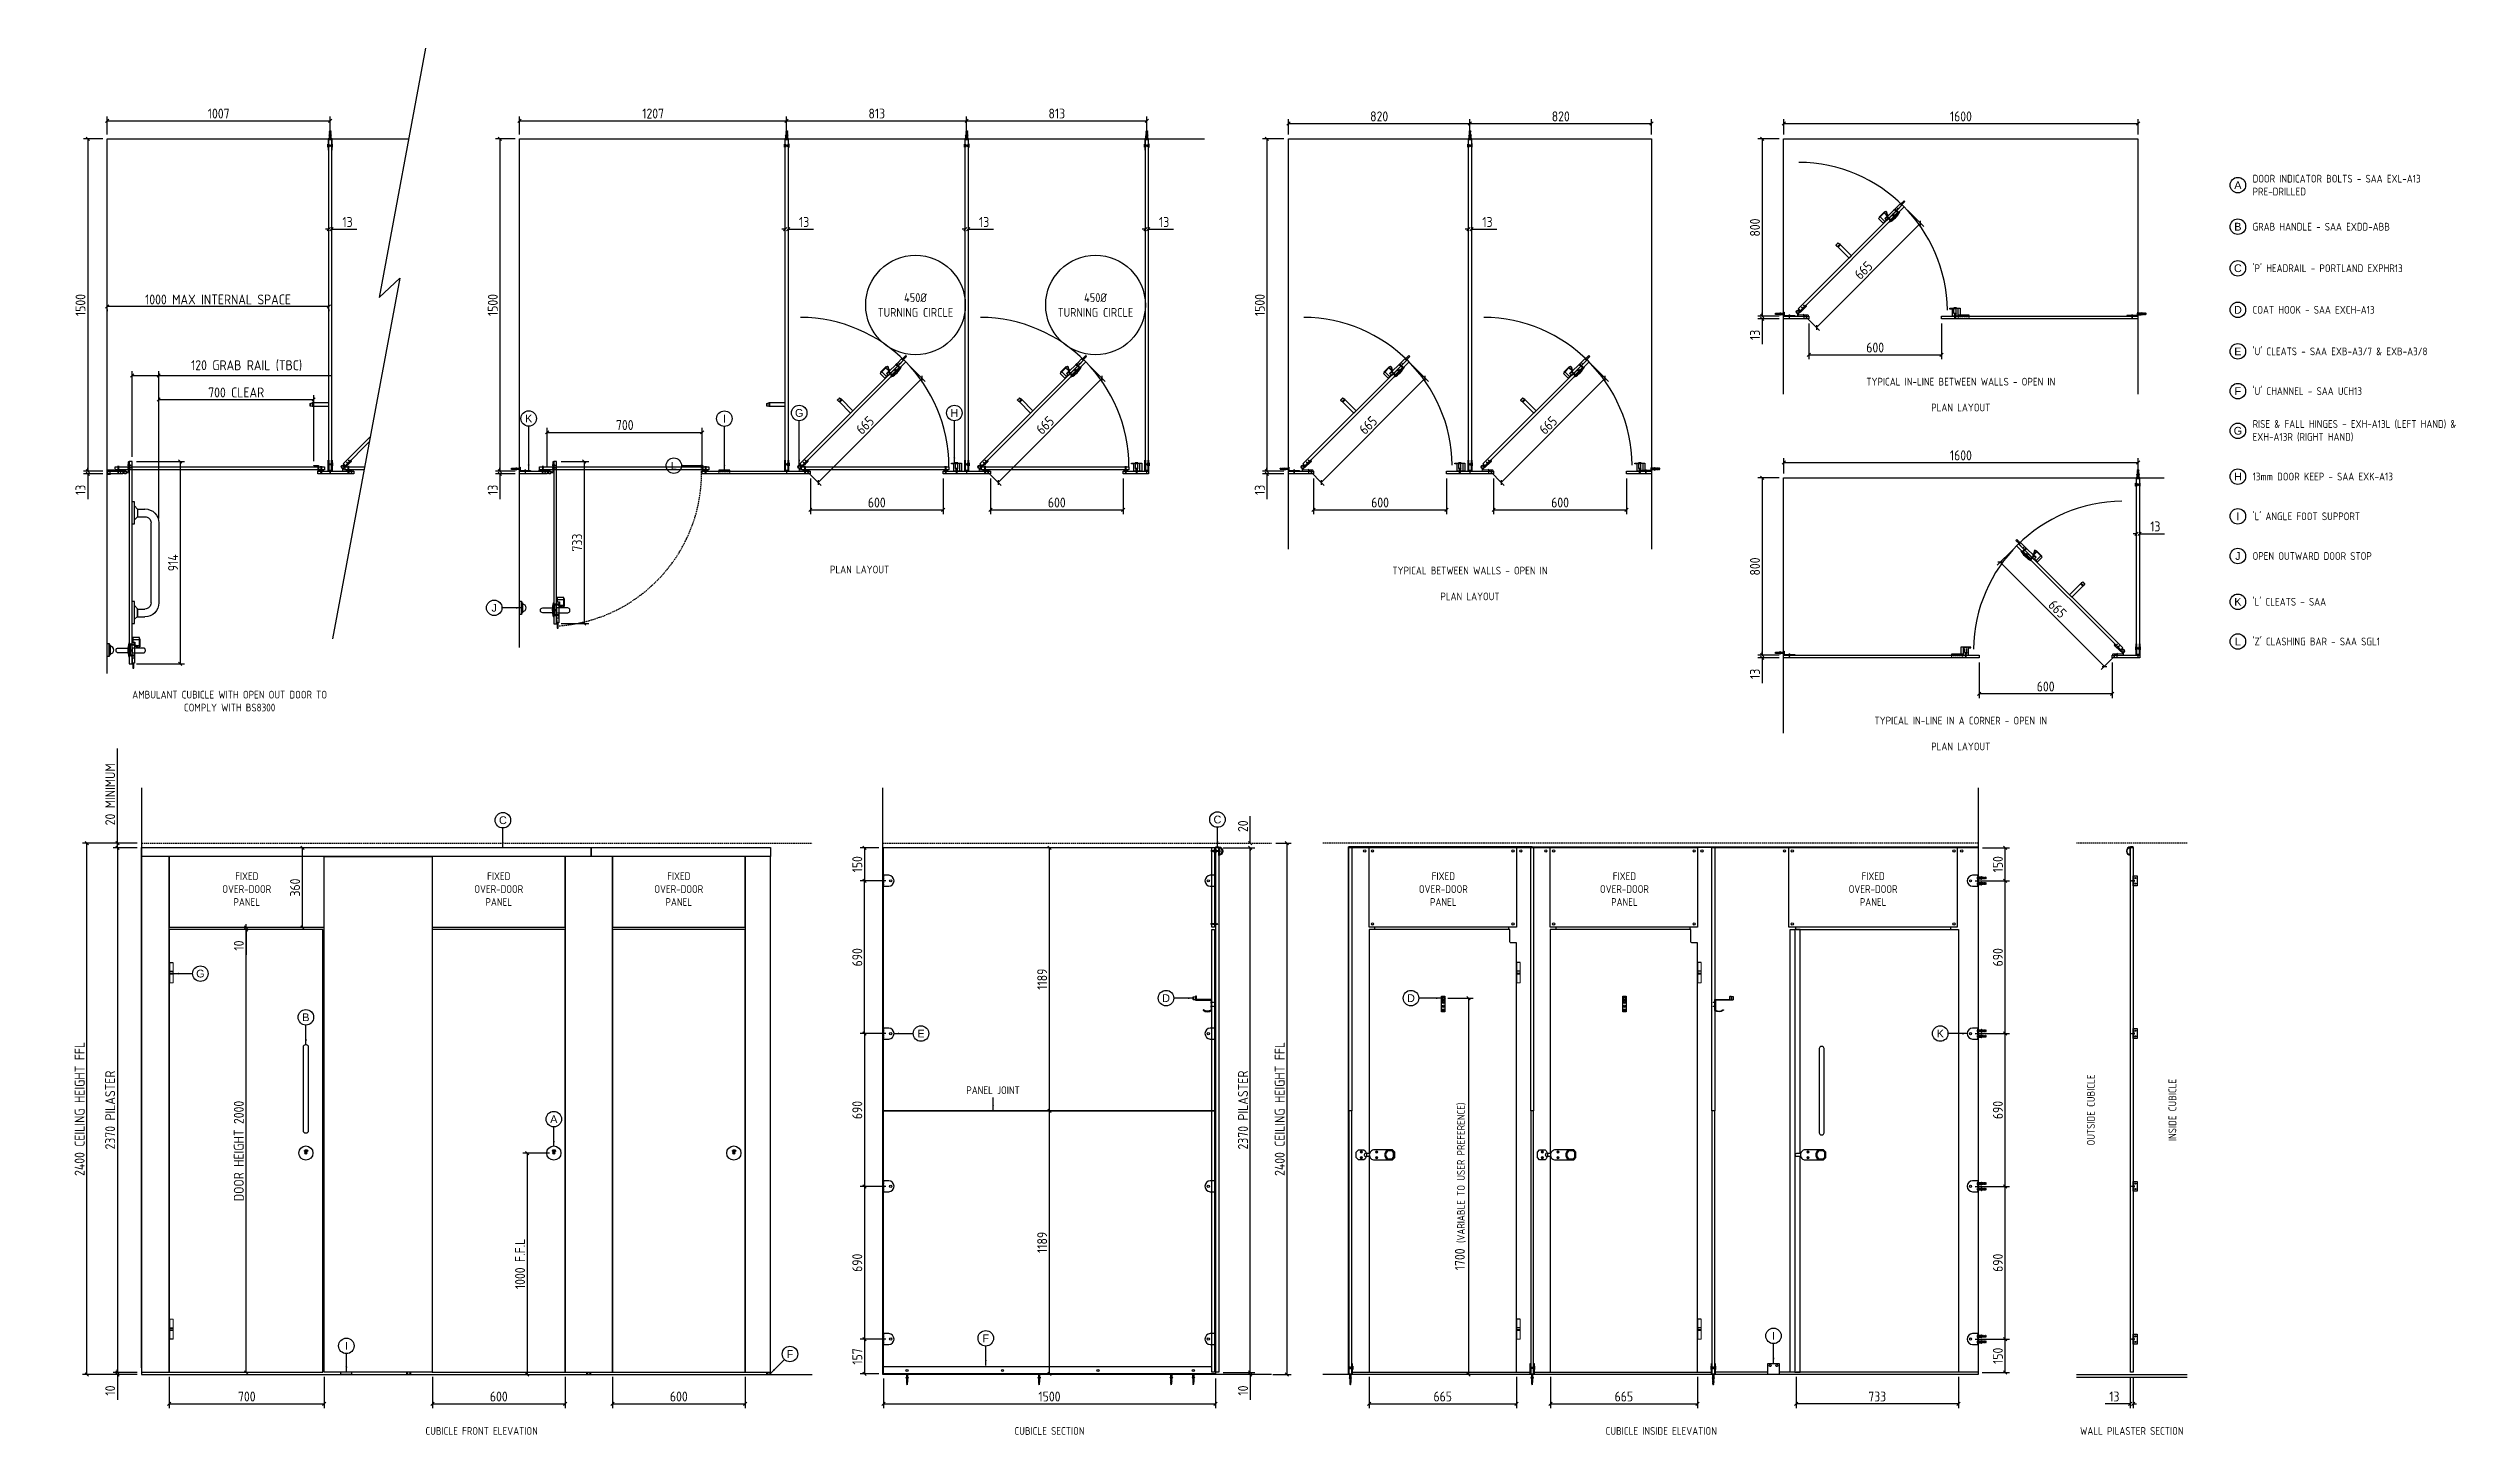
# Model space of a CAD drawing. Header units: inches. Extents: x 129892 to 140765, y 18172 to 24435.
import ezdxf

# ---------------------------------------------------------------- set-up
doc = ezdxf.new("R2010")
doc.units = ezdxf.units.IN
doc.header["$MEASUREMENT"] = 0
doc.header["$PDMODE"] = 66
for name, pattern in [('DASHED2', [9.525, 6.35, -3.175]), ('HIDDEN', [0.375, 0.25, -0.125]), ('HIDDEN2', [4.7625, 3.175, -1.5875])]:
    doc.linetypes.add(name, pattern=pattern)
doc.layers.add('01', color=7, linetype='Continuous')
doc.layers.add('W.C', color=3, linetype='Continuous')
doc.styles.add('EXCELSIOR', font='dim.shx', dxfattribs={"height": 45})
doc.styles.add('JD', font='dim.shx', dxfattribs={"height": 35})
doc.styles.add('STYLE1', font='dim.shx', dxfattribs={"height": 50})
doc.dimstyles.new('EXCELSIOR', dxfattribs={"dimtxt": 50, "dimasz": 15, "dimexe": 20, "dimexo": 20, "dimgap": 10, "dimtad": 1, "dimdec": 0, "dimtxsty": 'EXCELSIOR', "dimblk": 'OBLIQUE', "dimcen": 2.5, "dimclrd": 1, "dimclre": 1, "dimclrt": 1, "dimadec": 0, "dimazin": 0, "dimtfac": 1, "dimtdec": 0, "dimtofl": 0, "dimtmove": 0, "dimatfit": 3, "dimfxl": 0, "dimlwd": 25, "dimarcsym": 0})
doc.dimstyles.new('JD DIM', dxfattribs={"dimtxt": 50, "dimasz": 15, "dimexe": 20, "dimexo": 20, "dimgap": 10, "dimtad": 1, "dimdec": 0, "dimtxsty": 'JD', "dimblk": 'OBLIQUE', "dimcen": 2.5, "dimclrd": 1, "dimclre": 1, "dimclrt": 1, "dimadec": 0, "dimazin": 0, "dimtfac": 1, "dimtdec": 0, "dimtofl": 0, "dimtmove": 0, "dimatfit": 3, "dimfxl": 0, "dimlwd": 25, "dimarcsym": 0})
pattern_1 = [(315, (315188.0434, 201916.7055), (1.0102788136, 0.3367596045), [0, -0.9525])]
pattern_2 = [(45, (-44225.7218, 203766.5432), (-0.3367596045, 1.0102788136), [0, -0.9525])]

msp = doc.modelspace()

# ---------------------------------------------------------------- texts
for s, insert, char_height, width, attachment_point, style in [('{\\fArial|b0|i0|c0|p34;\\C122;A}', (139781, 23816.6), 35, 100, 5, 'JD'), ('DOOR INDICATOR BOLTS - SAA EXL-A13\\PPRE-DRILLED', (139847.4, 23816.6), 35, 1467.079, 4, 'JD'), ('{\\fArial|b0|i0|c0|p34;\\C122;B}', (139781, 23628.8), 35, 100, 5, 'JD'), ('GRAB HANDLE - SAA EXDD-ABB', (139847.4, 23628.8), 35, 1467.079, 4, 'JD'), ('{\\fArial|b0|i0|c0|p34;\\C122;C}', (139781, 23441.1), 35, 100, 5, 'JD'), ("'P' HEADRAIL - PORTLAND EXPHR13", (139847.4, 23441.1), 35, 1467.079, 4, 'JD'), ('450%%C\\PTURNING CIRCLE', (133808.9, 23275), 40, 450, 5, 'STYLE1'), ('450%%C\\PTURNING CIRCLE', (134621.9, 23275), 40, 450, 5, 'STYLE1'), ('{\\fArial|b0|i0|c0|p34;\\C122;D}', (139781, 23253.3), 35, 100, 5, 'JD'), ('COAT HOOK - SAA EXCH-A13', (139847.4, 23253.3), 35, 1467.079, 4, 'JD'), ('{\\fArial|b0|i0|c0|p34;\\C122;E}', (139781, 23065.6), 35, 100, 5, 'JD'), ("'U' CLEATS - SAA EXB-A3/7 & EXB-A3/8", (139847.4, 23065.6), 35, 1467.079, 4, 'JD'), ('TYPICAL IN-LINE BETWEEN WALLS - OPEN IN\\P\\PPLAN LAYOUT', (138529.6, 22870.5), 35, 1467.079, 5, 'JD'), ('{\\fArial|b0|i0|c0|p34;\\C122;F}', (139781, 22886.2), 35, 100, 5, 'JD'), ('{\\fArial|b0|i0|c0|p34;\\C122;K}', (132062, 22762.5), 35, 100, 5, 'JD'), ('{\\fArial|b0|i0|c0|p34;\\C122;I}', (132945.9, 22761.9), 35, 100, 5, 'JD'), ('{\\fArial|b0|i0|c0|p34;\\C122;G}', (133283.7, 22787.5), 35, 100, 5, 'JD'), ('{\\fArial|b0|i0|c0|p34;\\C122;H}', (133984.5, 22787.5), 35, 100, 5, 'JD'), ('{\\fArial|b0|i0|c0|p34;\\C122;G}', (139781, 22706.8), 35, 100, 5, 'JD'), ('{\\fArial|b0|i0|c0|p34;\\C122;L}', (132717.6, 22549.2), 35, 100, 5, 'JD'), ('{\\fArial|b0|i0|c0|p34;\\C122;H}', (139781, 22500.1), 35, 100, 5, 'JD'), ('13mm DOOR KEEP - SAA EXK-A13', (139847.4, 22500.1), 35, 1467.079, 4, 'JD'), ('{\\fArial|b0|i0|c0|p34;\\C122;I}', (139781, 22320.7), 35, 100, 5, 'JD'), ("'L' ANGLE FOOT SUPPORT", (139847.4, 22320.7), 35, 1467.079, 4, 'JD'), ('PLAN LAYOUT', (133556.6, 22080.4), 35, 905.833, 5, 'JD'), ('TYPICAL BETWEEN WALLS - OPEN IN\\P\\PPLAN LAYOUT', (136313.1, 22017.2), 35, 1467.079, 5, 'JD'), ('{\\fArial|b0|i0|c0|p34;\\C122;J}', (139781, 22141.3), 35, 100, 5, 'JD'), ('OPEN OUTWARD DOOR STOP', (139847.4, 22141.3), 35, 1467.079, 4, 'JD'), ('{\\fArial|b0|i0|c0|p34;\\C122;J}', (131906.4, 21907.4), 35, 100, 5, 'JD'), ('{\\fArial|b0|i0|c0|p34;\\C122;K}', (139781, 21934.6), 35, 100, 5, 'JD'), ("'L' CLEATS - SAA", (139847.4, 21934.6), 35, 1467.079, 4, 'JD'), ('{\\fArial|b0|i0|c0|p34;\\C122;L}', (139781, 21755.2), 35, 100, 5, 'JD'), ("'Z' CLASHING BAR - SAA SGL1", (139847.4, 21755.2), 35, 1467.079, 4, 'JD'), ('AMBULANT CUBICLE WITH OPEN OUT DOOR TO COMPLY WITH BS8300', (130711.5, 21486), 35, 905.833, 5, 'JD'), ('TYPICAL IN-LINE IN A CORNER - OPEN IN\\P\\PPLAN LAYOUT', (138529.6, 21339.5), 35, 1467.079, 5, 'JD'), ('{\\fArial|b0|i0|c0|p34;\\C122;C}', (131945.6, 20947.9), 35, 100, 5, 'JD'), ('{\\fArial|b0|i0|c0|p34;\\C122;C}', (135172.5, 20950.9), 35, 100, 5, 'JD'), ('{\\fArial|b0|i0|c0|p34;\\C122;G}', (130579.3, 20255.1), 35, 100, 5, 'JD'), ('{\\fArial|b0|i0|c0|p34;\\C122;D}', (134940.5, 20144.4), 35, 100, 5, 'JD'), ('{\\fArial|b0|i0|c0|p34;\\C122;D}', (136046.5, 20144.4), 35, 100, 5, 'JD'), ('{\\fArial|b0|i0|c0|p34;\\C122;B}', (131055.8, 20057.9), 35, 100, 5, 'JD'), ('{\\fArial|b0|i0|c0|p34;\\C122;E}', (133833.5, 19984.4), 35, 100, 5, 'JD'), ('{\\fArial|b0|i0|c0|p34;\\C122;K}', (138436.8, 19984.4), 35, 100, 5, 'JD'), ('PANEL JOINT', (134159.1, 19728.5), 35, 905.833, 5, 'JD'), ('{\\fArial|b0|i0|c0|p34;\\C122;A}', (132175.5, 19597.9), 35, 100, 5, 'JD'), ('{\\fArial|b0|i0|c0|p34;\\C122;F}', (134126.2, 18607.9), 35, 100, 5, 'JD'), ('{\\fArial|b0|i0|c0|p34;\\C122;I}', (137683.8, 18618.9), 35, 100, 5, 'JD'), ('{\\fArial|b0|i0|c0|p34;\\C122;I}', (131238.8, 18573.8), 35, 100, 5, 'JD'), ('{\\fArial|b0|i0|c0|p34;\\C122;F}', (133241.9, 18537), 35, 100, 5, 'JD'), ('CUBICLE FRONT ELEVATION', (131849.6, 18189.4), 35, 905.833, 5, 'JD'), ('CUBICLE SECTION', (134414, 18189.4), 35, 905.833, 5, 'JD'), ('CUBICLE INSIDE ELEVATION', (137176.9, 18189.4), 35, 905.833, 5, 'JD'), ('WALL PILASTER SECTION', (139301.8, 18189.4), 35, 905.833, 5, 'JD')]:
    msp.add_mtext(s, dxfattribs=dict(insert=insert, char_height=char_height, width=width, attachment_point=attachment_point, style=style))
at = {"char_height": 35, "attachment_point": 4, "style": 'JD'}
for s, insert in [("'U' CHANNEL - SAA UCH13", (139847.4, 22886.2)), ('RISE & FALL HINGES - EXH-A13L (LEFT HAND) &\\PEXH-A13R (RIGHT HAND)', (139847.4, 22706.8))]:
    msp.add_mtext(s, dxfattribs=dict(at, insert=insert))
at = {"color": 0, "char_height": 35, "attachment_point": 5, "style": 'JD'}
for insert in [(130788.8, 20637), (131926.8, 20637), (132739.8, 20637), (136192.6, 20637), (137010.5, 20637), (138133.6, 20637)]:
    msp.add_mtext('{\\C256;FIXED\\POVER-DOOR\\PPANEL}', dxfattribs=dict(at, insert=insert))
at = {"color": 0, "char_height": 35, "attachment_point": 5, "rotation": 90, "style": 'JD'}
for s, insert in [('{\\C252;OUTSIDE CUBICLE}', (139117.2, 19639.4)), ('{\\C252;INSIDE CUBICLE}', (139485.2, 19639.4))]:
    msp.add_mtext(s, dxfattribs=dict(at, insert=insert))

# ---------------------------------------------------------------- blocks, each defined once
blk = doc.blocks.new('A$C7E8D36A7')
for p, q in [((8, 18), (8, 22)), ((8, 18), (8, 22)), ((8, 21), (8, 22)), ((9, 22), (8, 21)), ((8, 21), (8, 19)), ((8, 18), (8, 21)), ((8, 21), (9, 19)), ((8, 21), (8, 18)), ((8, 21), (8, 21)), ((8, 18), (8, 19)), ((8, 19), (8, 18)), ((8, 19), (9, 19)), ((9, 18), (9, 22)), ((9, 22), (9, 18)), ((9, 21), (9, 22)), ((9, 21), (10, 19)), ((9, 21), (10, 21)), ((9, 18), (9, 19)), ((10, 19), (9, 18)), ((11, 18), (10, 22)), ((10, 22), (11, 18)), ((11, 21), (10, 22)), ((10, 22), (10, 21)), ((10, 21), (10, 19)), ((10, 19), (10, 19)), ((11, 18), (10, 19)), ((12, 18), (11, 22)), ((11, 22), (12, 18)), ((12, 21), (11, 22)), ((11, 22), (11, 21)), ((11, 21), (11, 19)), ((11, 21), (12, 19)), ((11, 21), (11, 21)), ((11, 19), (11, 18)), ((11, 19), (12, 19)), ((12, 21), (12, 19)), ((12, 21), (13, 21)), ((12, 18), (12, 19)), ((12, 19), (12, 18)), ((12, 19), (13, 19)), ((13, 18), (13, 22)), ((13, 22), (13, 18)), ((13, 21), (13, 22)), ((13, 22), (13, 21)), ((13, 21), (13, 19)), ((13, 21), (13, 21)), ((13, 21), (13, 21)), ((13, 18), (13, 19)), ((13, 18), (13, 18)), ((13, 18), (13, 22))]:
    blk.add_line(p, q)
for points in [[(0, 13), (0, 26, -0.414214), (1, 27), (2, 27), (2, 13), (1, 13, -0.414214)], [(21, 13), (21, 26, 0.414214), (21, 27), (19, 27), (19, 13), (21, 13, 0.414214)]]:
    blk.add_lwpolyline(points, format="xyb", close=True)
blk.add_lwpolyline([(4, 0), (4, 48), (17, 48), (17, 0), (19, 0), (19, 50), (2, 50), (2, 0)], close=True)
for points in [[(4, 16), (8, 16), (8, 24), (4, 24)], [(17, 16), (13, 16), (13, 24), (17, 24)]]:
    blk.add_lwpolyline(points)
blk = doc.blocks.new('_OBLIQUE')
at = {"color": 0, "linetype": 'ByBlock'}
blk.add_line((-0.5, -0.5), (0.5, 0.5), dxfattribs=at)
blk = doc.blocks.new('*D173')
at = {"color": 1, "lineweight": -2}
for p, q in [((133334, 22492), (133334, 22330)), ((133934, 22492), (133934, 22330))]:
    blk.add_line(p, q, dxfattribs=at)
at = {"color": 1, "lineweight": 25}
blk.add_line((133334, 22350), (133934, 22350), dxfattribs=at)
at = {"layer": 'Defpoints', "color": 0}
for p in [(133334, 22512), (133934, 22512), (133934, 22350)]:
    blk.add_point(p, dxfattribs=at)
at = {"color": 1, "lineweight": 25, "xscale": 15, "yscale": 15, "zscale": 15, "rotation": 180}
blk.add_blockref('_OBLIQUE', (133334, 22350), dxfattribs=at)
at = {"color": 1, "lineweight": 25, "xscale": 15, "yscale": 15, "zscale": 15}
blk.add_blockref('_OBLIQUE', (133934, 22350), dxfattribs=at)
at = {"color": 1, "insert": (133634, 22383), "char_height": 45, "attachment_point": 5, "style": 'EXCELSIOR'}
blk.add_mtext('600', dxfattribs=at)
blk = doc.blocks.new('*D174')
at = {"color": 1, "lineweight": -2}
for p, q in [((134147, 22492), (134147, 22330)), ((134747, 22492), (134747, 22330))]:
    blk.add_line(p, q, dxfattribs=at)
at = {"color": 1, "lineweight": 25}
blk.add_line((134147, 22350), (134747, 22350), dxfattribs=at)
at = {"layer": 'Defpoints', "color": 0}
for p in [(134147, 22512), (134747, 22512), (134747, 22350)]:
    blk.add_point(p, dxfattribs=at)
at = {"color": 1, "lineweight": 25, "xscale": 15, "yscale": 15, "zscale": 15, "rotation": 180}
blk.add_blockref('_OBLIQUE', (134147, 22350), dxfattribs=at)
at = {"color": 1, "lineweight": 25, "xscale": 15, "yscale": 15, "zscale": 15}
blk.add_blockref('_OBLIQUE', (134747, 22350), dxfattribs=at)
at = {"color": 1, "insert": (134447, 22383), "char_height": 45, "attachment_point": 5, "style": 'EXCELSIOR'}
blk.add_mtext('600', dxfattribs=at)
blk = doc.blocks.new('A$C50743CB1')
blk.add_lwpolyline([(17, 8, 0.247638), (23, 11), (22, 11, -0.24938), (17, 8, 0.369054), (14, 7, -0.279225), (13, 7), (12, 7), (12, 8, 0.369054), (9, 7, -0.279225), (9, 7), (8, 7), (8, 8, 0.369054), (5, 7, -0.279225), (4, 7), (3, 7), (3, 8, 0.569838), (0, 6), (28, 6), (28, 5), (0, 5, 0.569838), (3, 2), (3, 4), (4, 4, -0.279225), (5, 4, 0.369054), (8, 2), (8, 4), (9, 4, -0.279225), (9, 4, 0.369054), (12, 2), (12, 4), (13, 4, -0.279225), (14, 4, 0.369054), (17, 2, -0.24938), (22, 0), (23, 0, 0.247638), (17, 3), (17, 4), (18, 4, -0.279225), (19, 4, 0.369054), (22, 2), (22, 3), (23, 3), (24, 2), (35, 2), (35, 9), (24, 9), (23, 8), (22, 8), (22, 8, 0.369054), (19, 7, -0.279225), (18, 7), (17, 7)], format="xyb", close=True)
blk = doc.blocks.new('A$C604D7AA8')
for p, q in [((3, 24), (8, 25)), ((8, 25), (3, 24)), ((4, 25), (3, 24)), ((3, 24), (4, 24)), ((4, 23), (3, 22)), ((8, 23), (3, 22)), ((3, 22), (8, 23)), ((3, 22), (4, 22)), ((3, 21), (8, 21)), ((8, 21), (3, 21)), ((4, 21), (3, 21)), ((3, 21), (4, 20)), ((3, 19), (8, 19)), ((8, 19), (3, 19)), ((3, 19), (4, 18)), ((4, 19), (3, 19)), ((3, 17), (8, 18)), ((8, 18), (3, 17)), ((4, 17), (3, 17)), ((3, 17), (4, 17)), ((3, 15), (8, 16)), ((8, 16), (3, 15)), ((4, 16), (3, 15)), ((3, 15), (4, 15)), ((3, 13), (8, 14)), ((8, 14), (3, 13)), ((4, 14), (3, 13)), ((3, 13), (4, 13)), ((3, 11), (8, 12)), ((8, 12), (3, 11)), ((4, 12), (3, 11)), ((3, 11), (4, 11)), ((3, 10), (8, 10)), ((8, 10), (3, 10)), ((3, 10), (4, 9)), ((4, 10), (3, 10)), ((5, 29), (4, 28)), ((6, 28), (4, 28)), ((4, 28), (5, 28)), ((7, 27), (4, 26)), ((5, 27), (4, 26)), ((4, 25), (4, 26)), ((6, 26), (4, 26)), ((4, 26), (4, 26)), ((4, 25), (7, 25)), ((4, 25), (7, 25)), ((4, 24), (7, 24)), ((4, 23), (4, 24)), ((7, 24), (4, 24)), ((4, 23), (7, 23)), ((7, 22), (4, 22)), ((4, 21), (7, 22)), ((4, 21), (4, 22)), ((4, 21), (7, 22)), ((7, 21), (4, 20)), ((4, 19), (7, 20)), ((4, 19), (4, 20)), ((4, 19), (7, 20)), ((7, 19), (4, 18)), ((7, 19), (4, 18)), ((4, 17), (7, 18)), ((4, 17), (4, 18)), ((4, 17), (7, 18)), ((4, 16), (4, 17)), ((7, 17), (4, 17)), ((4, 16), (7, 16)), ((4, 16), (7, 16)), ((7, 15), (4, 15)), ((4, 14), (4, 15)), ((7, 15), (4, 15)), ((4, 14), (7, 14)), ((4, 12), (4, 13)), ((7, 13), (4, 13)), ((4, 12), (7, 12)), ((4, 12), (7, 12)), ((7, 11), (4, 11)), ((4, 10), (7, 11)), ((4, 10), (4, 11)), ((7, 11), (4, 11)), ((4, 10), (7, 11)), ((7, 10), (4, 9)), ((4, 1), (4, 9)), ((6, 27), (5, 30)), ((5, 29), (5, 30)), ((5, 29), (6, 28)), ((5, 27), (5, 28)), ((6, 28), (5, 28)), ((5, 27), (6, 27)), ((5, 27), (6, 27)), ((6, 27), (7, 27)), ((7, 27), (6, 26)), ((7, 25), (6, 26)), ((7, 25), (8, 25)), ((8, 25), (7, 24)), ((7, 23), (7, 24)), ((8, 23), (7, 22)), ((7, 23), (8, 23)), ((7, 22), (7, 22)), ((7, 22), (8, 21)), ((8, 21), (7, 21)), ((7, 20), (7, 21)), ((7, 20), (8, 19)), ((7, 18), (7, 19)), ((8, 19), (7, 19)), ((8, 18), (7, 17)), ((7, 18), (8, 18)), ((7, 17), (7, 16)), ((7, 16), (8, 16)), ((8, 16), (7, 15)), ((7, 15), (7, 14)), ((7, 14), (8, 14)), ((8, 14), (7, 13)), ((7, 12), (7, 13)), ((7, 12), (8, 12)), ((8, 12), (7, 11)), ((7, 11), (7, 11)), ((7, 11), (8, 10)), ((7, 1), (7, 10)), ((8, 10), (7, 10)), ((4, 0), (2, 0)), ((7, 0), (4, 0)), ((9, 0), (7, 0))]:
    blk.add_line(p, q)
blk.add_lwpolyline([(4, 1), (2, 0), (9, 0), (7, 1)])
at = {"rotation": 270}
blk.add_blockref('A$C50743CB1', (0, 39), dxfattribs=at)
blk = doc.blocks.new('*D175')
at = {"color": 1, "lineweight": -2}
for p, q in [((132021, 24045), (132021, 24127)), ((133227, 24043), (133227, 24127))]:
    blk.add_line(p, q, dxfattribs=at)
at = {"color": 1, "lineweight": 25}
blk.add_line((132021, 24107), (133227, 24107), dxfattribs=at)
at = {"layer": 'Defpoints', "color": 0}
for p in [(133227, 24107), (132021, 24025), (133227, 24023)]:
    blk.add_point(p, dxfattribs=at)
at = {"color": 1, "lineweight": 25, "xscale": 15, "yscale": 15, "zscale": 15, "rotation": 180}
blk.add_blockref('_OBLIQUE', (132021, 24107), dxfattribs=at)
at = {"color": 1, "lineweight": 25, "xscale": 15, "yscale": 15, "zscale": 15}
blk.add_blockref('_OBLIQUE', (133227, 24107), dxfattribs=at)
at = {"color": 1, "insert": (132624, 24140), "char_height": 45, "attachment_point": 5, "style": 'EXCELSIOR'}
blk.add_mtext('1207', dxfattribs=at)
blk = doc.blocks.new('*D176')
at = {"color": 1, "lineweight": -2}
for p, q in [((133227, 24043), (133227, 24127)), ((134040, 24043), (134040, 24127))]:
    blk.add_line(p, q, dxfattribs=at)
at = {"color": 1, "lineweight": 25}
blk.add_line((133227, 24107), (134040, 24107), dxfattribs=at)
at = {"layer": 'Defpoints', "color": 0}
for p in [(134040, 24107), (133227, 24023), (134040, 24023)]:
    blk.add_point(p, dxfattribs=at)
at = {"color": 1, "lineweight": 25, "xscale": 15, "yscale": 15, "zscale": 15, "rotation": 180}
blk.add_blockref('_OBLIQUE', (133227, 24107), dxfattribs=at)
at = {"color": 1, "lineweight": 25, "xscale": 15, "yscale": 15, "zscale": 15}
blk.add_blockref('_OBLIQUE', (134040, 24107), dxfattribs=at)
at = {"color": 1, "insert": (133634, 24140), "char_height": 45, "attachment_point": 5, "style": 'EXCELSIOR'}
blk.add_mtext('813', dxfattribs=at)
blk = doc.blocks.new('*D177')
at = {"color": 1, "lineweight": -2}
for p, q in [((134040, 24043), (134040, 24127)), ((134853, 24043), (134853, 24127))]:
    blk.add_line(p, q, dxfattribs=at)
at = {"color": 1, "lineweight": 25}
blk.add_line((134040, 24107), (134853, 24107), dxfattribs=at)
at = {"layer": 'Defpoints', "color": 0}
for p in [(134853, 24107), (134040, 24023), (134853, 24023)]:
    blk.add_point(p, dxfattribs=at)
at = {"color": 1, "lineweight": 25, "xscale": 15, "yscale": 15, "zscale": 15, "rotation": 180}
blk.add_blockref('_OBLIQUE', (134040, 24107), dxfattribs=at)
at = {"color": 1, "lineweight": 25, "xscale": 15, "yscale": 15, "zscale": 15}
blk.add_blockref('_OBLIQUE', (134853, 24107), dxfattribs=at)
at = {"color": 1, "insert": (134447, 24140), "char_height": 45, "attachment_point": 5, "style": 'EXCELSIOR'}
blk.add_mtext('813', dxfattribs=at)
blk = doc.blocks.new('*D178')
at = {"color": 1, "lineweight": -2}
for p, q in [((132146, 22545), (132146, 22720)), ((132846, 22545), (132846, 22720))]:
    blk.add_line(p, q, dxfattribs=at)
at = {"color": 1, "lineweight": 25}
blk.add_line((132146, 22700), (132846, 22700), dxfattribs=at)
at = {"layer": 'Defpoints', "color": 0}
for p in [(132846, 22700), (132146, 22525), (132846, 22525)]:
    blk.add_point(p, dxfattribs=at)
at = {"color": 1, "lineweight": 25, "xscale": 15, "yscale": 15, "zscale": 15, "rotation": 180}
blk.add_blockref('_OBLIQUE', (132146, 22700), dxfattribs=at)
at = {"color": 1, "lineweight": 25, "xscale": 15, "yscale": 15, "zscale": 15}
blk.add_blockref('_OBLIQUE', (132846, 22700), dxfattribs=at)
at = {"color": 1, "insert": (132496, 22733), "char_height": 45, "attachment_point": 5, "style": 'EXCELSIOR'}
blk.add_mtext('700', dxfattribs=at)
blk = doc.blocks.new('*D179')
at = {"color": 1, "lineweight": -2}
for p, q in [((132001, 24025), (131912, 24025)), ((132001, 22525), (131912, 22525))]:
    blk.add_line(p, q, dxfattribs=at)
at = {"color": 1, "lineweight": 25}
blk.add_line((131932, 24025), (131932, 22525), dxfattribs=at)
at = {"layer": 'Defpoints', "color": 0}
for p in [(132021, 24025), (131932, 22525), (132021, 22525)]:
    blk.add_point(p, dxfattribs=at)
at = {"color": 1, "lineweight": 25, "xscale": 15, "yscale": 15, "zscale": 15}
for p, rotation in [((131932, 24025), 90), ((131932, 22525), 270)]:
    blk.add_blockref('_OBLIQUE', p, dxfattribs=dict(at, rotation=rotation))
at = {"color": 1, "insert": (131900, 23275), "char_height": 45, "attachment_point": 5, "rotation": 90, "style": 'EXCELSIOR'}
blk.add_mtext('1500', dxfattribs=at)
blk = doc.blocks.new('*D180')
at = {"color": 1, "lineweight": -2}
for p, q in [((132001, 22525), (131912, 22525)), ((132001, 22512), (131912, 22512))]:
    blk.add_line(p, q, dxfattribs=at)
at = {"color": 1, "lineweight": 25}
for p, q in [((131932, 22525), (131932, 22540)), ((131932, 22512), (131932, 22398))]:
    blk.add_line(p, q, dxfattribs=at)
at = {"layer": 'Defpoints', "color": 0}
for p in [(131932, 22512), (132021, 22525), (132021, 22512)]:
    blk.add_point(p, dxfattribs=at)
at = {"color": 1, "lineweight": 25, "xscale": 15, "yscale": 15, "zscale": 15}
for p, rotation in [((131932, 22525), 270), ((131932, 22512), 90)]:
    blk.add_blockref('_OBLIQUE', p, dxfattribs=dict(at, rotation=rotation))
at = {"color": 1, "insert": (131900, 22440), "char_height": 45, "attachment_point": 5, "rotation": 90, "style": 'EXCELSIOR'}
blk.add_mtext('13', dxfattribs=at)
blk = doc.blocks.new('*D181')
at = {"color": 1, "lineweight": 25}
for p, q in [((133221, 23618), (133206, 23618)), ((133234, 23618), (133348, 23618))]:
    blk.add_line(p, q, dxfattribs=at)
at = {"layer": 'Defpoints', "color": 0}
for p in [(133221, 23618), (133234, 23618), (133234, 23618)]:
    blk.add_point(p, dxfattribs=at)
at = {"color": 1, "lineweight": 25, "xscale": 15, "yscale": 15, "zscale": 15}
blk.add_blockref('_OBLIQUE', (133221, 23618), dxfattribs=at)
at = {"color": 1, "lineweight": 25, "xscale": 15, "yscale": 15, "zscale": 15, "rotation": 180}
blk.add_blockref('_OBLIQUE', (133234, 23618), dxfattribs=at)
at = {"color": 1, "insert": (133306, 23650), "char_height": 45, "attachment_point": 5, "style": 'EXCELSIOR'}
blk.add_mtext('13', dxfattribs=at)
blk = doc.blocks.new('*D182')
at = {"color": 1, "lineweight": 25}
for p, q in [((134034, 23618), (134019, 23618)), ((134047, 23618), (134161, 23618))]:
    blk.add_line(p, q, dxfattribs=at)
at = {"layer": 'Defpoints', "color": 0}
for p in [(134034, 23618), (134047, 23618), (134047, 23618)]:
    blk.add_point(p, dxfattribs=at)
at = {"color": 1, "lineweight": 25, "xscale": 15, "yscale": 15, "zscale": 15}
blk.add_blockref('_OBLIQUE', (134034, 23618), dxfattribs=at)
at = {"color": 1, "lineweight": 25, "xscale": 15, "yscale": 15, "zscale": 15, "rotation": 180}
blk.add_blockref('_OBLIQUE', (134047, 23618), dxfattribs=at)
at = {"color": 1, "insert": (134119, 23650), "char_height": 45, "attachment_point": 5, "style": 'EXCELSIOR'}
blk.add_mtext('13', dxfattribs=at)
blk = doc.blocks.new('*D183')
at = {"color": 1, "lineweight": 25}
for p, q in [((134847, 23618), (134832, 23618)), ((134860, 23618), (134974, 23618))]:
    blk.add_line(p, q, dxfattribs=at)
at = {"layer": 'Defpoints', "color": 0}
for p in [(134847, 23618), (134860, 23618), (134860, 23618)]:
    blk.add_point(p, dxfattribs=at)
at = {"color": 1, "lineweight": 25, "xscale": 15, "yscale": 15, "zscale": 15}
blk.add_blockref('_OBLIQUE', (134847, 23618), dxfattribs=at)
at = {"color": 1, "lineweight": 25, "xscale": 15, "yscale": 15, "zscale": 15, "rotation": 180}
blk.add_blockref('_OBLIQUE', (134860, 23618), dxfattribs=at)
at = {"color": 1, "insert": (134932, 23650), "char_height": 45, "attachment_point": 5, "style": 'EXCELSIOR'}
blk.add_mtext('13', dxfattribs=at)
blk = doc.blocks.new('*D184')
at = {"color": 1, "lineweight": -2}
for p, q in [((135473, 24025), (135376, 24025)), ((135473, 22525), (135376, 22525))]:
    blk.add_line(p, q, dxfattribs=at)
at = {"color": 1, "lineweight": 25}
blk.add_line((135396, 24025), (135396, 22525), dxfattribs=at)
at = {"layer": 'Defpoints', "color": 0}
for p in [(135493, 24025), (135396, 22525), (135493, 22525)]:
    blk.add_point(p, dxfattribs=at)
at = {"color": 1, "lineweight": 25, "xscale": 15, "yscale": 15, "zscale": 15}
for p, rotation in [((135396, 24025), 90), ((135396, 22525), 270)]:
    blk.add_blockref('_OBLIQUE', p, dxfattribs=dict(at, rotation=rotation))
at = {"color": 1, "insert": (135364, 23275), "char_height": 45, "attachment_point": 5, "rotation": 90, "style": 'EXCELSIOR'}
blk.add_mtext('1500', dxfattribs=at)
blk = doc.blocks.new('*D185')
at = {"color": 1, "lineweight": -2}
for p, q in [((135493, 24045), (135493, 24115)), ((136313, 24045), (136313, 24115))]:
    blk.add_line(p, q, dxfattribs=at)
at = {"color": 1, "lineweight": 25}
blk.add_line((135493, 24095), (136313, 24095), dxfattribs=at)
at = {"layer": 'Defpoints', "color": 0}
for p in [(136313, 24095), (135493, 24025), (136313, 24025)]:
    blk.add_point(p, dxfattribs=at)
at = {"color": 1, "lineweight": 25, "xscale": 15, "yscale": 15, "zscale": 15, "rotation": 180}
blk.add_blockref('_OBLIQUE', (135493, 24095), dxfattribs=at)
at = {"color": 1, "lineweight": 25, "xscale": 15, "yscale": 15, "zscale": 15}
blk.add_blockref('_OBLIQUE', (136313, 24095), dxfattribs=at)
at = {"color": 1, "insert": (135903, 24127), "char_height": 45, "attachment_point": 5, "style": 'EXCELSIOR'}
blk.add_mtext('820', dxfattribs=at)
blk = doc.blocks.new('*D186')
at = {"color": 1, "lineweight": -2}
for p, q in [((136313, 24045), (136313, 24115)), ((137133, 24045), (137133, 24115))]:
    blk.add_line(p, q, dxfattribs=at)
at = {"color": 1, "lineweight": 25}
blk.add_line((136313, 24095), (137133, 24095), dxfattribs=at)
at = {"layer": 'Defpoints', "color": 0}
for p in [(137133, 24095), (136313, 24025), (137133, 24025)]:
    blk.add_point(p, dxfattribs=at)
at = {"color": 1, "lineweight": 25, "xscale": 15, "yscale": 15, "zscale": 15, "rotation": 180}
blk.add_blockref('_OBLIQUE', (136313, 24095), dxfattribs=at)
at = {"color": 1, "lineweight": 25, "xscale": 15, "yscale": 15, "zscale": 15}
blk.add_blockref('_OBLIQUE', (137133, 24095), dxfattribs=at)
at = {"color": 1, "insert": (136723, 24127), "char_height": 45, "attachment_point": 5, "style": 'EXCELSIOR'}
blk.add_mtext('820', dxfattribs=at)
blk = doc.blocks.new('*D187')
at = {"color": 1, "lineweight": -2}
for p, q in [((137710, 24025), (137613, 24025)), ((137710, 23225), (137613, 23225))]:
    blk.add_line(p, q, dxfattribs=at)
at = {"color": 1, "lineweight": 25}
blk.add_line((137633, 24025), (137633, 23225), dxfattribs=at)
at = {"layer": 'Defpoints', "color": 0}
for p in [(137730, 24025), (137633, 23225), (137730, 23225)]:
    blk.add_point(p, dxfattribs=at)
at = {"color": 1, "lineweight": 25, "xscale": 15, "yscale": 15, "zscale": 15}
for p, rotation in [((137633, 24025), 90), ((137633, 23225), 270)]:
    blk.add_blockref('_OBLIQUE', p, dxfattribs=dict(at, rotation=rotation))
at = {"color": 1, "insert": (137600, 23625), "char_height": 45, "attachment_point": 5, "rotation": 90, "style": 'EXCELSIOR'}
blk.add_mtext('800', dxfattribs=at)
blk = doc.blocks.new('*D188')
at = {"color": 1, "lineweight": -2}
for p, q in [((137730, 24045), (137730, 24115)), ((139330, 24045), (139330, 24115))]:
    blk.add_line(p, q, dxfattribs=at)
at = {"color": 1, "lineweight": 25}
blk.add_line((137730, 24095), (139330, 24095), dxfattribs=at)
at = {"layer": 'Defpoints', "color": 0}
for p in [(139330, 24095), (137730, 24025), (139330, 24025)]:
    blk.add_point(p, dxfattribs=at)
at = {"color": 1, "lineweight": 25, "xscale": 15, "yscale": 15, "zscale": 15, "rotation": 180}
blk.add_blockref('_OBLIQUE', (137730, 24095), dxfattribs=at)
at = {"color": 1, "lineweight": 25, "xscale": 15, "yscale": 15, "zscale": 15}
blk.add_blockref('_OBLIQUE', (139330, 24095), dxfattribs=at)
at = {"color": 1, "insert": (138530, 24127), "char_height": 45, "attachment_point": 5, "style": 'EXCELSIOR'}
blk.add_mtext('1600', dxfattribs=at)
blk = doc.blocks.new('*D189')
at = {"color": 1, "lineweight": -2}
for p, q in [((135473, 22525), (135376, 22525)), ((135473, 22512), (135376, 22512))]:
    blk.add_line(p, q, dxfattribs=at)
at = {"color": 1, "lineweight": 25}
for p, q in [((135396, 22525), (135396, 22540)), ((135396, 22512), (135396, 22398))]:
    blk.add_line(p, q, dxfattribs=at)
at = {"layer": 'Defpoints', "color": 0}
for p in [(135396, 22512), (135493, 22525), (135493, 22512)]:
    blk.add_point(p, dxfattribs=at)
at = {"color": 1, "lineweight": 25, "xscale": 15, "yscale": 15, "zscale": 15}
for p, rotation in [((135396, 22525), 270), ((135396, 22512), 90)]:
    blk.add_blockref('_OBLIQUE', p, dxfattribs=dict(at, rotation=rotation))
at = {"color": 1, "insert": (135364, 22440), "char_height": 45, "attachment_point": 5, "rotation": 90, "style": 'EXCELSIOR'}
blk.add_mtext('13', dxfattribs=at)
blk = doc.blocks.new('*D190')
at = {"color": 1, "lineweight": -2}
for p, q in [((135607, 22492), (135607, 22330)), ((136207, 22492), (136207, 22330))]:
    blk.add_line(p, q, dxfattribs=at)
at = {"color": 1, "lineweight": 25}
blk.add_line((135607, 22350), (136207, 22350), dxfattribs=at)
at = {"layer": 'Defpoints', "color": 0}
for p in [(135607, 22512), (136207, 22512), (136207, 22350)]:
    blk.add_point(p, dxfattribs=at)
at = {"color": 1, "lineweight": 25, "xscale": 15, "yscale": 15, "zscale": 15, "rotation": 180}
blk.add_blockref('_OBLIQUE', (135607, 22350), dxfattribs=at)
at = {"color": 1, "lineweight": 25, "xscale": 15, "yscale": 15, "zscale": 15}
blk.add_blockref('_OBLIQUE', (136207, 22350), dxfattribs=at)
at = {"color": 1, "insert": (135907, 22383), "char_height": 45, "attachment_point": 5, "style": 'EXCELSIOR'}
blk.add_mtext('600', dxfattribs=at)
blk = doc.blocks.new('*D191')
at = {"color": 1, "lineweight": -2}
for p, q in [((136420, 22492), (136420, 22330)), ((137020, 22492), (137020, 22330))]:
    blk.add_line(p, q, dxfattribs=at)
at = {"color": 1, "lineweight": 25}
blk.add_line((136420, 22350), (137020, 22350), dxfattribs=at)
at = {"layer": 'Defpoints', "color": 0}
for p in [(136420, 22512), (137020, 22512), (137020, 22350)]:
    blk.add_point(p, dxfattribs=at)
at = {"color": 1, "lineweight": 25, "xscale": 15, "yscale": 15, "zscale": 15, "rotation": 180}
blk.add_blockref('_OBLIQUE', (136420, 22350), dxfattribs=at)
at = {"color": 1, "lineweight": 25, "xscale": 15, "yscale": 15, "zscale": 15}
blk.add_blockref('_OBLIQUE', (137020, 22350), dxfattribs=at)
at = {"color": 1, "insert": (136720, 22383), "char_height": 45, "attachment_point": 5, "style": 'EXCELSIOR'}
blk.add_mtext('600', dxfattribs=at)
blk = doc.blocks.new('*D192')
at = {"color": 1, "lineweight": 25}
blk.add_line((135641, 22474), (136111, 22945), dxfattribs=at)
at = {"color": 1, "lineweight": -2}
for p, q in [((136052, 23004), (136126, 22930)), ((135582, 22534), (135655, 22460))]:
    blk.add_line(p, q, dxfattribs=at)
at = {"layer": 'Defpoints', "color": 0}
for p in [(136038, 23018), (136111, 22945), (135568, 22548)]:
    blk.add_point(p, dxfattribs=at)
at = {"color": 1, "lineweight": 25, "xscale": 15, "yscale": 15, "zscale": 15}
for p, rotation in [((136111, 22945), 44.99999999955784), ((135641, 22474), 224.9999999995578)]:
    blk.add_blockref('_OBLIQUE', p, dxfattribs=dict(at, rotation=rotation))
at = {"color": 1, "insert": (135853, 22732), "char_height": 45, "attachment_point": 5, "rotation": 45, "style": 'EXCELSIOR'}
blk.add_mtext('665', dxfattribs=at)
blk = doc.blocks.new('*D193')
at = {"color": 1, "lineweight": 25}
for p, q in [((136307, 23618), (136292, 23618)), ((136320, 23618), (136434, 23618))]:
    blk.add_line(p, q, dxfattribs=at)
at = {"layer": 'Defpoints', "color": 0}
for p in [(136307, 23618), (136320, 23618), (136320, 23618)]:
    blk.add_point(p, dxfattribs=at)
at = {"color": 1, "lineweight": 25, "xscale": 15, "yscale": 15, "zscale": 15}
blk.add_blockref('_OBLIQUE', (136307, 23618), dxfattribs=at)
at = {"color": 1, "lineweight": 25, "xscale": 15, "yscale": 15, "zscale": 15, "rotation": 180}
blk.add_blockref('_OBLIQUE', (136320, 23618), dxfattribs=at)
at = {"color": 1, "insert": (136392, 23650), "char_height": 45, "attachment_point": 5, "style": 'EXCELSIOR'}
blk.add_mtext('13', dxfattribs=at)
blk = doc.blocks.new('*D194')
at = {"color": 1, "lineweight": -2}
for p, q in [((137843, 23192), (137843, 23030)), ((138443, 23192), (138443, 23030))]:
    blk.add_line(p, q, dxfattribs=at)
at = {"color": 1, "lineweight": 25}
blk.add_line((137843, 23050), (138443, 23050), dxfattribs=at)
at = {"layer": 'Defpoints', "color": 0}
for p in [(137843, 23212), (138443, 23212), (138443, 23050)]:
    blk.add_point(p, dxfattribs=at)
at = {"color": 1, "lineweight": 25, "xscale": 15, "yscale": 15, "zscale": 15, "rotation": 180}
blk.add_blockref('_OBLIQUE', (137843, 23050), dxfattribs=at)
at = {"color": 1, "lineweight": 25, "xscale": 15, "yscale": 15, "zscale": 15}
blk.add_blockref('_OBLIQUE', (138443, 23050), dxfattribs=at)
at = {"color": 1, "insert": (138143, 23083), "char_height": 45, "attachment_point": 5, "style": 'EXCELSIOR'}
blk.add_mtext('600', dxfattribs=at)
blk = doc.blocks.new('*D195')
at = {"color": 1, "lineweight": -2}
for p, q in [((137710, 23225), (137613, 23225)), ((137710, 23212), (137613, 23212))]:
    blk.add_line(p, q, dxfattribs=at)
at = {"color": 1, "lineweight": 25}
for p, q in [((137633, 23225), (137633, 23240)), ((137633, 23212), (137633, 23098))]:
    blk.add_line(p, q, dxfattribs=at)
at = {"layer": 'Defpoints', "color": 0}
for p in [(137633, 23212), (137730, 23225), (137730, 23212)]:
    blk.add_point(p, dxfattribs=at)
at = {"color": 1, "lineweight": 25, "xscale": 15, "yscale": 15, "zscale": 15}
for p, rotation in [((137633, 23225), 270), ((137633, 23212), 90)]:
    blk.add_blockref('_OBLIQUE', p, dxfattribs=dict(at, rotation=rotation))
at = {"color": 1, "insert": (137600, 23140), "char_height": 45, "attachment_point": 5, "rotation": 90, "style": 'EXCELSIOR'}
blk.add_mtext('13', dxfattribs=at)
blk = doc.blocks.new('*D196')
at = {"color": 1, "lineweight": -2}
for p, q in [((130439, 18434), (130439, 18292)), ((131139, 18434), (131139, 18292))]:
    blk.add_line(p, q, dxfattribs=at)
at = {"color": 1, "lineweight": 25}
blk.add_line((130439, 18312), (131139, 18312), dxfattribs=at)
at = {"layer": 'Defpoints', "color": 0}
for p in [(130439, 18454), (131139, 18454), (131139, 18312)]:
    blk.add_point(p, dxfattribs=at)
at = {"color": 1, "lineweight": 25, "xscale": 15, "yscale": 15, "zscale": 15, "rotation": 180}
blk.add_blockref('_OBLIQUE', (130439, 18312), dxfattribs=at)
at = {"color": 1, "lineweight": 25, "xscale": 15, "yscale": 15, "zscale": 15}
blk.add_blockref('_OBLIQUE', (131139, 18312), dxfattribs=at)
at = {"color": 1, "insert": (130789, 18345), "char_height": 45, "attachment_point": 5, "style": 'EXCELSIOR'}
blk.add_mtext('700', dxfattribs=at)
blk = doc.blocks.new('*D197')
at = {"color": 1, "lineweight": -2}
for p, q in [((132440, 18434), (132440, 18292)), ((133040, 18434), (133040, 18292))]:
    blk.add_line(p, q, dxfattribs=at)
at = {"color": 1, "lineweight": 25}
blk.add_line((132440, 18312), (133040, 18312), dxfattribs=at)
at = {"layer": 'Defpoints', "color": 0}
for p in [(132440, 18454), (133040, 18454), (133040, 18312)]:
    blk.add_point(p, dxfattribs=at)
at = {"color": 1, "lineweight": 25, "xscale": 15, "yscale": 15, "zscale": 15, "rotation": 180}
blk.add_blockref('_OBLIQUE', (132440, 18312), dxfattribs=at)
at = {"color": 1, "lineweight": 25, "xscale": 15, "yscale": 15, "zscale": 15}
blk.add_blockref('_OBLIQUE', (133040, 18312), dxfattribs=at)
at = {"color": 1, "insert": (132740, 18345), "char_height": 45, "attachment_point": 5, "style": 'EXCELSIOR'}
blk.add_mtext('600', dxfattribs=at)
blk = doc.blocks.new('*D198')
at = {"color": 1, "lineweight": -2}
for p, q in [((131627, 18434), (131627, 18292)), ((132227, 18434), (132227, 18292))]:
    blk.add_line(p, q, dxfattribs=at)
at = {"color": 1, "lineweight": 25}
blk.add_line((131627, 18312), (132227, 18312), dxfattribs=at)
at = {"layer": 'Defpoints', "color": 0}
for p in [(131627, 18454), (132227, 18454), (132227, 18312)]:
    blk.add_point(p, dxfattribs=at)
at = {"color": 1, "lineweight": 25, "xscale": 15, "yscale": 15, "zscale": 15, "rotation": 180}
blk.add_blockref('_OBLIQUE', (131627, 18312), dxfattribs=at)
at = {"color": 1, "lineweight": 25, "xscale": 15, "yscale": 15, "zscale": 15}
blk.add_blockref('_OBLIQUE', (132227, 18312), dxfattribs=at)
at = {"color": 1, "insert": (131927, 18345), "char_height": 45, "attachment_point": 5, "style": 'EXCELSIOR'}
blk.add_mtext('600', dxfattribs=at)
blk = doc.blocks.new('*D199')
at = {"color": 1, "lineweight": 25}
blk.add_line((130786, 18454), (130786, 20454), dxfattribs=at)
at = {"color": 1, "lineweight": -2}
for p, q in [((130806, 20454), (130806, 20454)), ((130806, 18454), (130806, 18454))]:
    blk.add_line(p, q, dxfattribs=at)
at = {"layer": 'Defpoints', "color": 0}
for p in [(130786, 20454), (130786, 20454), (130786, 18454)]:
    blk.add_point(p, dxfattribs=at)
at = {"color": 1, "lineweight": 25, "xscale": 15, "yscale": 15, "zscale": 15}
for p, rotation in [((130786, 20454), 90), ((130786, 18454), 270)]:
    blk.add_blockref('_OBLIQUE', p, dxfattribs=dict(at, rotation=rotation))
at = {"color": 1, "insert": (130753, 19454), "char_height": 45, "attachment_point": 5, "rotation": 90, "style": 'EXCELSIOR'}
blk.add_mtext('DOOR HEIGHT 2000', dxfattribs=at)
blk = doc.blocks.new('*D200')
at = {"color": 1, "lineweight": -2}
for p, q in [((130294, 20824), (130185, 20824)), ((130294, 18454), (130185, 18454))]:
    blk.add_line(p, q, dxfattribs=at)
at = {"color": 1, "lineweight": 25}
blk.add_line((130205, 20824), (130205, 18454), dxfattribs=at)
at = {"layer": 'Defpoints', "color": 0}
for p in [(130314, 20824), (130205, 18454), (130314, 18454)]:
    blk.add_point(p, dxfattribs=at)
at = {"color": 1, "lineweight": 25, "xscale": 15, "yscale": 15, "zscale": 15}
for p, rotation in [((130205, 20824), 90), ((130205, 18454), 270)]:
    blk.add_blockref('_OBLIQUE', p, dxfattribs=dict(at, rotation=rotation))
at = {"color": 1, "insert": (130172, 19639), "char_height": 45, "attachment_point": 5, "rotation": 90, "style": 'EXCELSIOR'}
blk.add_mtext('2370 PILASTER', dxfattribs=at)
blk = doc.blocks.new('*D201')
at = {"color": 1, "lineweight": -2}
for p, q in [((132156, 19444), (132035, 19444)), ((132075, 18444), (132075, 18444))]:
    blk.add_line(p, q, dxfattribs=at)
at = {"color": 1, "lineweight": 25}
blk.add_line((132055, 19444), (132055, 18444), dxfattribs=at)
at = {"layer": 'Defpoints', "color": 0}
for p in [(132176, 19444), (132055, 18444), (132055, 18444)]:
    blk.add_point(p, dxfattribs=at)
at = {"color": 1, "lineweight": 25, "xscale": 15, "yscale": 15, "zscale": 15}
for p, rotation in [((132055, 19444), 90), ((132055, 18444), 270)]:
    blk.add_blockref('_OBLIQUE', p, dxfattribs=dict(at, rotation=rotation))
at = {"color": 1, "insert": (132023, 18944), "char_height": 45, "attachment_point": 5, "rotation": 90, "style": 'EXCELSIOR'}
blk.add_mtext('1000 F.F.L', dxfattribs=at)
blk = doc.blocks.new('A$C2F2D49F8')
blk.add_lwpolyline([(0, 9), (50, 9), (50, 13), (0, 13)], close=True)
at = {"color": 253, "linetype": 'DASHED2', "lineweight": 9}
blk.add_lwpolyline([(0, 9), (50, 9), (50, 0), (0, 0)], close=True, dxfattribs=at)
blk = doc.blocks.new('A$C105D4D3B')
at = {"color": 251}
for p, q in [((0, 28), (3, 28)), ((3, 28), (5, 28)), ((4, 30), (4, 29)), ((4, 30), (4, 29)), ((4, 29), (4, 29)), ((5, 28), (8, 28)), ((4, 0), (4, 0))]:
    blk.add_line(p, q, dxfattribs=at)
at = {"color": 251, "linetype": 'Continuous', "lineweight": 0}
for p, q in [((2, 27), (2, 28)), ((2, 27), (6, 27)), ((6, 27), (7, 28))]:
    blk.add_line(p, q, dxfattribs=at)
at = {"color": 251, "linetype": 'Continuous', "lineweight": 15}
for p, q in [((2, 27), (2, 27)), ((2, 25), (2, 25)), ((2, 24), (2, 24)), ((2, 22), (2, 22)), ((2, 21), (2, 21)), ((2, 19), (2, 20)), ((2, 18), (2, 18)), ((2, 17), (2, 17)), ((2, 15), (2, 15)), ((2, 14), (2, 14)), ((2, 12), (2, 13)), ((2, 11), (2, 11)), ((2, 10), (2, 10)), ((2, 8), (2, 8)), ((2, 7), (2, 7)), ((2, 5), (2, 5)), ((2, 4), (2, 4)), ((5, 27), (3, 27)), ((3, 26), (3, 26)), ((3, 24), (3, 25)), ((3, 23), (3, 23)), ((3, 22), (3, 22)), ((3, 20), (3, 20)), ((3, 19), (3, 19)), ((3, 17), (3, 18)), ((3, 16), (3, 16)), ((3, 14), (3, 15)), ((3, 13), (3, 13)), ((3, 12), (3, 12)), ((3, 10), (3, 10)), ((3, 9), (3, 9)), ((3, 7), (3, 8)), ((3, 6), (3, 6)), ((3, 5), (3, 5)), ((4, 0), (2, 3)), ((3, 3), (3, 3)), ((5, 2), (4, 0)), ((6, 27), (5, 27)), ((5, 25), (5, 25)), ((5, 24), (5, 24)), ((5, 22), (5, 22)), ((5, 21), (5, 21)), ((5, 20), (5, 19)), ((5, 18), (5, 18)), ((5, 17), (5, 17)), ((5, 15), (5, 15)), ((5, 14), (5, 14)), ((5, 12), (5, 12)), ((5, 11), (5, 11)), ((5, 10), (5, 9)), ((5, 8), (5, 8)), ((5, 7), (5, 7)), ((5, 5), (5, 5)), ((5, 4), (5, 4)), ((5, 3), (5, 2)), ((6, 27), (6, 27)), ((6, 27), (6, 27)), ((6, 26), (6, 26)), ((6, 25), (6, 24)), ((6, 23), (6, 23)), ((6, 22), (6, 22)), ((6, 20), (6, 20)), ((6, 19), (6, 19)), ((6, 17), (6, 17)), ((6, 16), (6, 16)), ((6, 15), (6, 14)), ((6, 13), (6, 13)), ((6, 12), (6, 12)), ((6, 10), (6, 10)), ((6, 9), (6, 9)), ((6, 8), (6, 7)), ((6, 6), (6, 6)), ((6, 5), (6, 4)), ((6, 3), (6, 3))]:
    blk.add_line(p, q, dxfattribs=at)
for points in [[(2, 25), (2, 25), (2, 25), (2, 25), (2, 25), (2, 25), (2, 25), (2, 25), (2, 25), (2, 25), (2, 25), (2, 25), (2, 25), (2, 25), (2, 25), (2, 25), (2, 25), (2, 25), (2, 25), (2, 25), (2, 25), (2, 25), (2, 25), (2, 25), (2, 25), (3, 25), (3, 25), (3, 25), (3, 25), (3, 25), (3, 25), (3, 25), (3, 25), (3, 25), (3, 25), (3, 25), (3, 25), (4, 25), (4, 25), (4, 25), (4, 25), (4, 25), (4, 25), (4, 25), (4, 25), (4, 25), (4, 25), (5, 25), (5, 25), (5, 25), (5, 25), (5, 25), (5, 25), (5, 25), (5, 25), (5, 25), (5, 25), (5, 25), (5, 25), (5, 25), (5, 25), (6, 25), (6, 25), (6, 25), (6, 25), (6, 25), (6, 25), (6, 25), (6, 25), (6, 25), (6, 25), (6, 25), (6, 25), (6, 25), (6, 25), (6, 25), (6, 25), (6, 25), (6, 25), (6, 25), (6, 25), (6, 25)], [(2, 24), (2, 24), (2, 24), (2, 24), (2, 24), (2, 24), (2, 24), (2, 24), (2, 24), (2, 24), (2, 24), (2, 24), (2, 24), (2, 24), (2, 24), (2, 24), (2, 24), (2, 24), (2, 24), (2, 24), (2, 24), (2, 24), (2, 24), (2, 24), (2, 24), (3, 24), (3, 24), (3, 24), (3, 24), (3, 24), (3, 24), (3, 24), (3, 24), (3, 24), (3, 24), (3, 24), (3, 24), (4, 24), (4, 24), (4, 24), (4, 24), (4, 24), (4, 24), (4, 24), (4, 24), (4, 23), (4, 23), (5, 23), (5, 23), (5, 23), (5, 23), (5, 23), (5, 23), (5, 23), (5, 23), (5, 23), (5, 23), (5, 23), (5, 23), (5, 23), (5, 23), (6, 23), (6, 23), (6, 23), (6, 23), (6, 23), (6, 23), (6, 23), (6, 23), (6, 23), (6, 23), (6, 23), (6, 23), (6, 23), (6, 23), (6, 23), (6, 23), (6, 23), (6, 23), (6, 23), (6, 23), (6, 23)], [(2, 23), (2, 23), (2, 23), (2, 22), (2, 22), (2, 22), (2, 22), (2, 22), (2, 22), (2, 22), (2, 22), (2, 22), (2, 22), (2, 22), (2, 22), (2, 22), (2, 22), (2, 22), (2, 22), (2, 22), (2, 22), (2, 22), (2, 22), (2, 22), (2, 22), (3, 22), (3, 22), (3, 22), (3, 22), (3, 22), (3, 22), (3, 22), (3, 22), (3, 22), (3, 22), (3, 22), (3, 22), (4, 22), (4, 22), (4, 22), (4, 22), (4, 22), (4, 22), (4, 22), (4, 22), (4, 22), (4, 22), (5, 22), (5, 22), (5, 22), (5, 22), (5, 22), (5, 22), (5, 22), (5, 22), (5, 22), (5, 22), (5, 22), (5, 22), (5, 22), (5, 22), (6, 22), (6, 22), (6, 22), (6, 22), (6, 22), (6, 22), (6, 22), (6, 22), (6, 22), (6, 22), (6, 22), (6, 22), (6, 22), (6, 22), (6, 22), (6, 22), (6, 22), (6, 22), (6, 22), (6, 22), (6, 22)], [(2, 21), (2, 21), (2, 21), (2, 21), (2, 21), (2, 21), (2, 21), (2, 21), (2, 21), (2, 21), (2, 21), (2, 21), (2, 21), (2, 21), (2, 21), (2, 21), (2, 21), (2, 21), (2, 21), (2, 21), (2, 21), (2, 21), (2, 21), (2, 21), (2, 21), (3, 21), (3, 21), (3, 21), (3, 21), (3, 21), (3, 21), (3, 21), (3, 21), (3, 21), (3, 21), (3, 21), (3, 21), (4, 21), (4, 21), (4, 21), (4, 21), (4, 21), (4, 21), (4, 21), (4, 21), (4, 21), (4, 21), (5, 21), (5, 21), (5, 21), (5, 21), (5, 21), (5, 21), (5, 21), (5, 21), (5, 21), (5, 21), (5, 21), (5, 21), (5, 21), (5, 21), (6, 21), (6, 20), (6, 20), (6, 20), (6, 20), (6, 20), (6, 20), (6, 20), (6, 20), (6, 20), (6, 20), (6, 20), (6, 20), (6, 20), (6, 20), (6, 20), (6, 20), (6, 20), (6, 20), (6, 20), (6, 20)], [(2, 20), (2, 20), (2, 20), (2, 20), (2, 20), (2, 20), (2, 20), (2, 20), (2, 20), (2, 20), (2, 20), (2, 20), (2, 20), (2, 20), (2, 20), (2, 20), (2, 20), (2, 20), (2, 20), (2, 20), (2, 20), (2, 20), (2, 19), (2, 19), (2, 19), (3, 19), (3, 19), (3, 19), (3, 19), (3, 19), (3, 19), (3, 19), (3, 19), (3, 19), (3, 19), (3, 19), (3, 19), (4, 19), (4, 19), (4, 19), (4, 19), (4, 19), (4, 19), (4, 19), (4, 19), (4, 19), (4, 19), (5, 19), (5, 19), (5, 19), (5, 19), (5, 19), (5, 19), (5, 19), (5, 19), (5, 19), (5, 19), (5, 19), (5, 19), (5, 19), (5, 19), (6, 19), (6, 19), (6, 19), (6, 19), (6, 19), (6, 19), (6, 19), (6, 19), (6, 19), (6, 19), (6, 19), (6, 19), (6, 19), (6, 19), (6, 19), (6, 19), (6, 19), (6, 19), (6, 19), (6, 19), (6, 19)], [(2, 18), (2, 18), (2, 18), (2, 18), (2, 18), (2, 18), (2, 18), (2, 18), (2, 18), (2, 18), (2, 18), (2, 18), (2, 18), (2, 18), (2, 18), (2, 18), (2, 18), (2, 18), (2, 18), (2, 18), (2, 18), (2, 18), (2, 18), (2, 18), (2, 18), (3, 18), (3, 18), (3, 18), (3, 18), (3, 18), (3, 18), (3, 18), (3, 18), (3, 18), (3, 18), (3, 18), (3, 18), (4, 18), (4, 18), (4, 18), (4, 18), (4, 18), (4, 18), (4, 18), (4, 18), (4, 18), (4, 18), (5, 18), (5, 18), (5, 18), (5, 18), (5, 18), (5, 18), (5, 18), (5, 18), (5, 18), (5, 18), (5, 18), (5, 18), (5, 18), (5, 18), (6, 18), (6, 18), (6, 18), (6, 18), (6, 18), (6, 18), (6, 18), (6, 18), (6, 18), (6, 18), (6, 18), (6, 18), (6, 18), (6, 18), (6, 18), (6, 17), (6, 17), (6, 17), (6, 17), (6, 17), (6, 17)], [(2, 17), (2, 17), (2, 17), (2, 17), (2, 17), (2, 17), (2, 17), (2, 17), (2, 17), (2, 17), (2, 17), (2, 17), (2, 17), (2, 17), (2, 17), (2, 17), (2, 17), (2, 17), (2, 17), (2, 17), (2, 17), (2, 17), (2, 17), (2, 17), (2, 17), (3, 17), (3, 17), (3, 17), (3, 17), (3, 17), (3, 17), (3, 17), (3, 17), (3, 17), (3, 17), (3, 17), (3, 16), (4, 16), (4, 16), (4, 16), (4, 16), (4, 16), (4, 16), (4, 16), (4, 16), (4, 16), (4, 16), (5, 16), (5, 16), (5, 16), (5, 16), (5, 16), (5, 16), (5, 16), (5, 16), (5, 16), (5, 16), (5, 16), (5, 16), (5, 16), (5, 16), (6, 16), (6, 16), (6, 16), (6, 16), (6, 16), (6, 16), (6, 16), (6, 16), (6, 16), (6, 16), (6, 16), (6, 16), (6, 16), (6, 16), (6, 16), (6, 16), (6, 16), (6, 16), (6, 16), (6, 16), (6, 16)], [(2, 15), (2, 15), (2, 15), (2, 15), (2, 15), (2, 15), (2, 15), (2, 15), (2, 15), (2, 15), (2, 15), (2, 15), (2, 15), (2, 15), (2, 15), (2, 15), (2, 15), (2, 15), (2, 15), (2, 15), (2, 15), (2, 15), (2, 15), (2, 15), (2, 15), (3, 15), (3, 15), (3, 15), (3, 15), (3, 15), (3, 15), (3, 15), (3, 15), (3, 15), (3, 15), (3, 15), (3, 15), (4, 15), (4, 15), (4, 15), (4, 15), (4, 15), (4, 15), (4, 15), (4, 15), (4, 15), (4, 15), (5, 15), (5, 15), (5, 15), (5, 15), (5, 15), (5, 15), (5, 15), (5, 15), (5, 15), (5, 15), (5, 15), (5, 15), (5, 15), (5, 15), (6, 15), (6, 15), (6, 15), (6, 15), (6, 15), (6, 15), (6, 15), (6, 15), (6, 15), (6, 15), (6, 15), (6, 15), (6, 15), (6, 15), (6, 15), (6, 15), (6, 15), (6, 15), (6, 15), (6, 15), (6, 15)], [(2, 14), (2, 14), (2, 14), (2, 14), (2, 14), (2, 14), (2, 14), (2, 14), (2, 14), (2, 14), (2, 14), (2, 14), (2, 14), (2, 14), (2, 14), (2, 14), (2, 14), (2, 14), (2, 14), (2, 14), (2, 14), (2, 14), (2, 14), (2, 14), (2, 14), (3, 14), (3, 14), (3, 14), (3, 14), (3, 14), (3, 14), (3, 14), (3, 14), (3, 14), (3, 14), (3, 14), (3, 14), (4, 14), (4, 14), (4, 14), (4, 14), (4, 14), (4, 14), (4, 14), (4, 14), (4, 14), (4, 14), (5, 14), (5, 14), (5, 14), (5, 14), (5, 13), (5, 13), (5, 13), (5, 13), (5, 13), (5, 13), (5, 13), (5, 13), (5, 13), (5, 13), (6, 13), (6, 13), (6, 13), (6, 13), (6, 13), (6, 13), (6, 13), (6, 13), (6, 13), (6, 13), (6, 13), (6, 13), (6, 13), (6, 13), (6, 13), (6, 13), (6, 13), (6, 13), (6, 13), (6, 13), (6, 13)], [(2, 13), (2, 13), (2, 13), (2, 13), (2, 13), (2, 13), (2, 13), (2, 13), (2, 13), (2, 13), (2, 13), (2, 12), (2, 12), (2, 12), (2, 12), (2, 12), (2, 12), (2, 12), (2, 12), (2, 12), (2, 12), (2, 12), (2, 12), (2, 12), (2, 12), (3, 12), (3, 12), (3, 12), (3, 12), (3, 12), (3, 12), (3, 12), (3, 12), (3, 12), (3, 12), (3, 12), (3, 12), (4, 12), (4, 12), (4, 12), (4, 12), (4, 12), (4, 12), (4, 12), (4, 12), (4, 12), (4, 12), (5, 12), (5, 12), (5, 12), (5, 12), (5, 12), (5, 12), (5, 12), (5, 12), (5, 12), (5, 12), (5, 12), (5, 12), (5, 12), (5, 12), (6, 12), (6, 12), (6, 12), (6, 12), (6, 12), (6, 12), (6, 12), (6, 12), (6, 12), (6, 12), (6, 12), (6, 12), (6, 12), (6, 12), (6, 12), (6, 12), (6, 12), (6, 12), (6, 12), (6, 12), (6, 12)], [(2, 11), (2, 11), (2, 11), (2, 11), (2, 11), (2, 11), (2, 11), (2, 11), (2, 11), (2, 11), (2, 11), (2, 11), (2, 11), (2, 11), (2, 11), (2, 11), (2, 11), (2, 11), (2, 11), (2, 11), (2, 11), (2, 11), (2, 11), (2, 11), (2, 11), (3, 11), (3, 11), (3, 11), (3, 11), (3, 11), (3, 11), (3, 11), (3, 11), (3, 11), (3, 11), (3, 11), (3, 11), (4, 11), (4, 11), (4, 11), (4, 11), (4, 11), (4, 11), (4, 11), (4, 11), (4, 11), (4, 11), (5, 11), (5, 11), (5, 11), (5, 11), (5, 11), (5, 11), (5, 11), (5, 11), (5, 11), (5, 11), (5, 11), (5, 11), (5, 11), (5, 11), (6, 11), (6, 11), (6, 11), (6, 11), (6, 11), (6, 11), (6, 10), (6, 10), (6, 10), (6, 10), (6, 10), (6, 10), (6, 10), (6, 10), (6, 10), (6, 10), (6, 10), (6, 10), (6, 10), (6, 10), (6, 10)], [(2, 10), (2, 10), (2, 10), (2, 10), (2, 10), (2, 10), (2, 10), (2, 10), (2, 10), (2, 10), (2, 10), (2, 10), (2, 10), (2, 10), (2, 10), (2, 10), (2, 10), (2, 10), (2, 10), (2, 10), (2, 10), (2, 10), (2, 10), (2, 10), (2, 10), (3, 9), (3, 9), (3, 9), (3, 9), (3, 9), (3, 9), (3, 9), (3, 9), (3, 9), (3, 9), (3, 9), (3, 9), (4, 9), (4, 9), (4, 9), (4, 9), (4, 9), (4, 9), (4, 9), (4, 9), (4, 9), (4, 9), (5, 9), (5, 9), (5, 9), (5, 9), (5, 9), (5, 9), (5, 9), (5, 9), (5, 9), (5, 9), (5, 9), (5, 9), (5, 9), (5, 9), (6, 9), (6, 9), (6, 9), (6, 9), (6, 9), (6, 9), (6, 9), (6, 9), (6, 9), (6, 9), (6, 9), (6, 9), (6, 9), (6, 9), (6, 9), (6, 9), (6, 9), (6, 9), (6, 9), (6, 9), (6, 9)], [(2, 8), (2, 8), (2, 8), (2, 8), (2, 8), (2, 8), (2, 8), (2, 8), (2, 8), (2, 8), (2, 8), (2, 8), (2, 8), (2, 8), (2, 8), (2, 8), (2, 8), (2, 8), (2, 8), (2, 8), (2, 8), (2, 8), (2, 8), (2, 8), (2, 8), (3, 8), (3, 8), (3, 8), (3, 8), (3, 8), (3, 8), (3, 8), (3, 8), (3, 8), (3, 8), (3, 8), (3, 8), (4, 8), (4, 8), (4, 8), (4, 8), (4, 8), (4, 8), (4, 8), (4, 8), (4, 8), (4, 8), (5, 8), (5, 8), (5, 8), (5, 8), (5, 8), (5, 8), (5, 8), (5, 8), (5, 8), (5, 8), (5, 8), (5, 8), (5, 8), (5, 8), (6, 8), (6, 8), (6, 8), (6, 8), (6, 8), (6, 8), (6, 8), (6, 8), (6, 8), (6, 8), (6, 8), (6, 8), (6, 8), (6, 8), (6, 8), (6, 8), (6, 8), (6, 8), (6, 8), (6, 8), (6, 8)], [(2, 7), (2, 7), (2, 7), (2, 7), (2, 7), (2, 7), (2, 7), (2, 7), (2, 7), (2, 7), (2, 7), (2, 7), (2, 7), (2, 7), (2, 7), (2, 7), (2, 7), (2, 7), (2, 7), (2, 7), (2, 7), (2, 7), (2, 7), (2, 7), (2, 7), (3, 7), (3, 7), (3, 7), (3, 7), (3, 7), (3, 7), (3, 7), (3, 7), (3, 7), (3, 7), (3, 7), (3, 7), (4, 7), (4, 7), (4, 7), (4, 7), (4, 7), (4, 6), (4, 6), (4, 6), (4, 6), (4, 6), (5, 6), (5, 6), (5, 6), (5, 6), (5, 6), (5, 6), (5, 6), (5, 6), (5, 6), (5, 6), (5, 6), (5, 6), (5, 6), (5, 6), (6, 6), (6, 6), (6, 6), (6, 6), (6, 6), (6, 6), (6, 6), (6, 6), (6, 6), (6, 6), (6, 6), (6, 6), (6, 6), (6, 6), (6, 6), (6, 6), (6, 6), (6, 6), (6, 6), (6, 6), (6, 6)], [(2, 6), (2, 6), (2, 5), (2, 5), (2, 5), (2, 5), (2, 5), (2, 5), (2, 5), (2, 5), (2, 5), (2, 5), (2, 5), (2, 5), (2, 5), (2, 5), (2, 5), (2, 5), (2, 5), (2, 5), (2, 5), (2, 5), (2, 5), (2, 5), (2, 5), (3, 5), (3, 5), (3, 5), (3, 5), (3, 5), (3, 5), (3, 5), (3, 5), (3, 5), (3, 5), (3, 5), (3, 5), (4, 5), (4, 5), (4, 5), (4, 5), (4, 5), (4, 5), (4, 5), (4, 5), (4, 5), (4, 5), (5, 5), (5, 5), (5, 5), (5, 5), (5, 5), (5, 5), (5, 5), (5, 5), (5, 5), (5, 5), (5, 5), (5, 5), (5, 5), (5, 5), (6, 5), (6, 5), (6, 5), (6, 5), (6, 5), (6, 5), (6, 5), (6, 5), (6, 5), (6, 5), (6, 5), (6, 5), (6, 5), (6, 5), (6, 5), (6, 5), (6, 5), (6, 5), (6, 5), (6, 5), (6, 5)], [(2, 4), (2, 4), (2, 4), (2, 4), (2, 4), (2, 4), (2, 4), (2, 4), (2, 4), (2, 4), (2, 4), (2, 4), (2, 4), (2, 4), (2, 3), (3, 3), (3, 3), (3, 3), (3, 3), (3, 3), (3, 3), (3, 3), (3, 3), (3, 3), (3, 3), (3, 3), (3, 3), (3, 3), (3, 3), (3, 3), (4, 3), (4, 3), (4, 3), (4, 3), (4, 3), (4, 3), (4, 3), (4, 3), (4, 3), (4, 3), (4, 3), (4, 3), (4, 3), (5, 3), (5, 3), (5, 3), (5, 3), (5, 3), (5, 3), (5, 3), (5, 3), (5, 3), (5, 3), (5, 3), (5, 3), (5, 3), (5, 3), (5, 3), (5, 3), (5, 3), (5, 3), (5, 3), (5, 3), (5, 3), (5, 3), (6, 3), (6, 3), (6, 3), (6, 3), (6, 3), (6, 3), (6, 3), (6, 3)], [(6, 3), (6, 3), (6, 3), (6, 3), (6, 3), (6, 3), (6, 3), (6, 3), (6, 3), (6, 3), (6, 4), (6, 4), (6, 4), (6, 4), (6, 4), (5, 4), (5, 4), (5, 4), (5, 4), (5, 4), (5, 4), (5, 4), (5, 4), (5, 4), (5, 4), (5, 4), (5, 4), (5, 4), (5, 4), (5, 4), (5, 4), (4, 4), (4, 4), (4, 4), (4, 4), (4, 4), (4, 4), (4, 4), (4, 4), (4, 4), (4, 4), (4, 4), (4, 4), (3, 4), (3, 4), (3, 4), (3, 4), (3, 4), (3, 4), (3, 4), (3, 4), (3, 4), (3, 4), (3, 4), (3, 4), (3, 4), (3, 4), (2, 4), (2, 4), (2, 4), (2, 4), (2, 4), (2, 4), (2, 4), (2, 4), (2, 4), (2, 4), (2, 4), (2, 4), (2, 4), (2, 4), (2, 4), (2, 4), (2, 4), (2, 4), (2, 4), (2, 4), (2, 4), (2, 4), (2, 4)], [(2, 3), (3, 3), (3, 3), (3, 3), (3, 3), (3, 3), (3, 3), (3, 3), (3, 3), (3, 3), (3, 3), (3, 3), (3, 3), (3, 3), (3, 3), (3, 3), (3, 3), (3, 3)], [(5, 2), (5, 2), (5, 2), (5, 2), (5, 2), (5, 2), (5, 2), (5, 2), (5, 2), (5, 2), (5, 2), (5, 2), (5, 2), (5, 2), (5, 2), (5, 2), (5, 2), (5, 3), (5, 3), (5, 3), (5, 3), (5, 3), (4, 3), (4, 3), (4, 3), (4, 3), (4, 3), (4, 3), (4, 3), (4, 3), (4, 3), (4, 3), (4, 3), (4, 3), (3, 3), (3, 3), (3, 3), (3, 3), (3, 3), (3, 3), (3, 3), (3, 3), (3, 3), (3, 3), (3, 3), (3, 3), (3, 3), (3, 3), (3, 3), (3, 3), (3, 3), (3, 3), (3, 3), (2, 3), (2, 3), (2, 3), (2, 3), (2, 3), (2, 3), (2, 3), (2, 3), (2, 3)]]:
    blk.add_lwpolyline(points, dxfattribs=at)
at = {"color": 251}
for centre, radius, start, end in [((4, 25), 5.19, 85.8111, 129.4537), ((1, 28), 1.31, 134.8223, 207.5951), ((3, 28), 0.163, 0, 90), ((4, 25), 5.19, 50.5463, 94.1889), ((5, 28), 0.163, 90, 180), ((7, 28), 1.31, 332.4049, 45.1777)]:
    blk.add_arc(centre, radius, start, end, dxfattribs=at)
at = {"color": 251, "linetype": 'Continuous', "lineweight": 15}
for centre, radius, start, end in [((-30, -28), 63.6, 58.6553, 59.5958), ((1, 26), 2.24, 29.7458, 41), ((-40, 99), 83.4, 300.4683, 300.9264), ((-33, 85), 69.1, 300.4299, 301.2238), ((-31, -31), 64.9, 58.6643, 59.5868), ((-33, 84), 69.1, 300.4299, 301.2238), ((-31, -32), 64.9, 58.6643, 59.5868), ((-33, 82), 69.1, 300.4299, 301.2238), ((-31, -34), 64.9, 58.6643, 59.5868), ((-33, 81), 69.1, 300.4299, 301.2238), ((-31, -35), 64.9, 58.6643, 59.5868), ((-33, 79), 69.1, 300.4299, 301.2238), ((-31, -37), 64.9, 58.6643, 59.5868), ((-33, 78), 69.1, 300.4299, 301.2238), ((-31, -38), 64.9, 58.6643, 59.5868), ((-33, 77), 69.1, 300.4299, 301.2238), ((-31, -39), 64.9, 58.6643, 59.5868), ((-33, 75), 69.1, 300.4299, 301.2238), ((-31, -41), 64.9, 58.6643, 59.5868), ((-33, 74), 69.1, 300.4299, 301.2238), ((-31, -42), 64.9, 58.6643, 59.5868), ((-33, 72), 69.1, 300.4299, 301.2238), ((-31, -44), 64.9, 58.6643, 59.5868), ((-33, 71), 69.1, 300.4299, 301.2238), ((-31, -45), 64.9, 58.6643, 59.5868), ((-33, 69), 69.1, 300.4299, 301.2238), ((-31, -46), 64.9, 58.6643, 59.5868), ((-33, 68), 69.1, 300.4299, 301.2238), ((-31, -48), 64.9, 58.6643, 59.5868), ((-31, -49), 64.9, 58.6643, 59.5868), ((-33, 67), 69.1, 300.4299, 301.2238), ((-33, 66), 70, 300.4345, 301.2193), ((-33, 63), 68.3, 300.4709, 301.2239), ((-31, -51), 65.1, 58.6664, 59.5848), ((-25, -42), 53.5, 58.6077, 59.4082), ((11, 58), 31.5, 254.7932, 259.955), ((3, 24), 3.72, 53.3706, 86.3086), ((40, 83), 66.4, 238.7067, 239.5803), ((45, -39), 76.4, 120.4529, 121.0728), ((8, 26), 2.24, 160.6363, 168.1346), ((41, -34), 69.1, 120.4299, 121.2238), ((38, 79), 63.6, 238.6554, 239.5958), ((42, -36), 70, 120.4345, 121.2192), ((38, 78), 63.6, 238.6554, 239.5958), ((42, -37), 70, 120.4345, 121.2192), ((38, 77), 63.6, 238.6554, 239.5958), ((42, -39), 70, 120.4345, 121.2192), ((38, 75), 63.6, 238.6554, 239.5958), ((42, -40), 70, 120.4345, 121.2192), ((38, 74), 63.6, 238.6554, 239.5958), ((42, -42), 70, 120.4345, 121.2192), ((38, 72), 63.6, 238.6554, 239.5958), ((42, -43), 70, 120.4345, 121.2192), ((38, 71), 63.6, 238.6554, 239.5958), ((42, -45), 70, 120.4345, 121.2192), ((38, 70), 63.6, 238.6554, 239.5958), ((42, -46), 70, 120.4345, 121.2192), ((38, 68), 63.6, 238.6554, 239.5958), ((42, -47), 70, 120.4345, 121.2192), ((38, 67), 63.6, 238.6554, 239.5958), ((42, -49), 70, 120.4345, 121.2192), ((38, 65), 63.6, 238.6554, 239.5958), ((42, -50), 70, 120.4345, 121.2192), ((38, 64), 63.6, 238.6554, 239.5958), ((42, -52), 70, 120.4345, 121.2192), ((38, 62), 63.6, 238.6554, 239.5958), ((42, -53), 70, 120.4345, 121.2192), ((38, 61), 63.6, 238.6554, 239.5958), ((42, -54), 70, 120.4345, 121.2192), ((39, 61), 65.1, 238.6663, 239.5849), ((32, 47), 51, 238.5953, 239.3464), ((42, -56), 70, 120.4345, 121.2192), ((25, -30), 37.9, 121.1414, 121.3298), ((5, 3), 0.267, 297.0372, 328.292), ((65, 126), 115, 239.445, 239.4955)]:
    blk.add_arc(centre, radius, start, end, dxfattribs=at)
for points, knots in [([(2, 27), (2, 27), (2, 27), (2, 26), (2, 26), (3, 26), (3, 26), (4, 26), (4, 26), (5, 26), (5, 26), (5, 26), (6, 26), (6, 26), (6, 26), (6, 26), (6, 26), (6, 26)], [0, 0, 0, 0, 0.125, 0.125, 0.25, 0.25, 0.375, 0.375, 0.5, 0.5, 0.625, 0.625, 0.75, 0.75, 0.875, 0.875, 1, 1, 1, 1]), ([(2, 27), (2, 27), (2, 27), (2, 27), (2, 27), (3, 27), (3, 27), (3, 27), (3, 26), (3, 26), (4, 26), (4, 26), (5, 26), (5, 26), (5, 26), (5, 26), (5, 26), (6, 26), (6, 26), (6, 26), (6, 26), (6, 26)], [0, 0, 0, 0, 0.125, 0.125, 0.25, 0.25, 0.3125, 0.3125, 0.375, 0.375, 0.5, 0.5, 0.625, 0.625, 0.6875, 0.6875, 0.75, 0.75, 0.875, 0.875, 1, 1, 1, 1]), ([(2, 27), (2, 27), (2, 27), (2, 27), (2, 27), (2, 27), (2, 27), (2, 27)], [0, 0, 0, 0, 0.162479, 0.37481, 0.585282, 0.79373, 1, 1, 1, 1]), ([(2, 25), (2, 25), (2, 25), (2, 25), (2, 25), (3, 25), (3, 25), (3, 25), (3, 25), (3, 25), (4, 25), (4, 25), (5, 25), (5, 25), (5, 25), (5, 25), (5, 25), (6, 25), (6, 24), (6, 24), (6, 24), (6, 24)], [0, 0, 0, 0, 0.125, 0.125, 0.25, 0.25, 0.3125, 0.3125, 0.375, 0.375, 0.5, 0.5, 0.625, 0.625, 0.6875, 0.6875, 0.75, 0.75, 0.875, 0.875, 1, 1, 1, 1]), ([(2, 24), (2, 24), (2, 24), (2, 24), (2, 24), (3, 24), (3, 23), (3, 23), (3, 23), (3, 23), (4, 23), (4, 23), (5, 23), (5, 23), (5, 23), (5, 23), (5, 23), (6, 23), (6, 23), (6, 23), (6, 23), (6, 23)], [0, 0, 0, 0, 0.125, 0.125, 0.25, 0.25, 0.3125, 0.3125, 0.375, 0.375, 0.5, 0.5, 0.625, 0.625, 0.6875, 0.6875, 0.75, 0.75, 0.875, 0.875, 1, 1, 1, 1]), ([(2, 22), (2, 22), (2, 22), (2, 22), (2, 22), (3, 22), (3, 22), (3, 22), (3, 22), (3, 22), (4, 22), (4, 22), (5, 22), (5, 22), (5, 22), (5, 22), (5, 22), (6, 22), (6, 22), (6, 22), (6, 22), (6, 22)], [0, 0, 0, 0, 0.125, 0.125, 0.25, 0.25, 0.3125, 0.3125, 0.375, 0.375, 0.5, 0.5, 0.625, 0.625, 0.6875, 0.6875, 0.75, 0.75, 0.875, 0.875, 1, 1, 1, 1]), ([(2, 21), (2, 21), (2, 21), (2, 21), (2, 21), (3, 21), (3, 21), (3, 21), (3, 21), (3, 21), (4, 21), (4, 20), (5, 20), (5, 20), (5, 20), (5, 20), (5, 20), (6, 20), (6, 20), (6, 20), (6, 20), (6, 20)], [0, 0, 0, 0, 0.125, 0.125, 0.25, 0.25, 0.3125, 0.3125, 0.375, 0.375, 0.5, 0.5, 0.625, 0.625, 0.6875, 0.6875, 0.75, 0.75, 0.875, 0.875, 1, 1, 1, 1]), ([(2, 19), (2, 19), (2, 19), (2, 19), (2, 19), (3, 19), (3, 19), (3, 19), (3, 19), (3, 19), (4, 19), (4, 19), (5, 19), (5, 19), (5, 19), (5, 19), (5, 19), (6, 19), (6, 19), (6, 19), (6, 19), (6, 19)], [0, 0, 0, 0, 0.125, 0.125, 0.25, 0.25, 0.3125, 0.3125, 0.375, 0.375, 0.5, 0.5, 0.625, 0.625, 0.6875, 0.6875, 0.75, 0.75, 0.875, 0.875, 1, 1, 1, 1]), ([(2, 18), (2, 18), (2, 18), (2, 18), (2, 18), (3, 18), (3, 18), (3, 18), (3, 18), (3, 18), (4, 18), (4, 18), (5, 18), (5, 18), (5, 18), (5, 17), (5, 17), (6, 17), (6, 17), (6, 17), (6, 17), (6, 17)], [0, 0, 0, 0, 0.125, 0.125, 0.25, 0.25, 0.3125, 0.3125, 0.375, 0.375, 0.5, 0.5, 0.625, 0.625, 0.6875, 0.6875, 0.75, 0.75, 0.875, 0.875, 1, 1, 1, 1]), ([(2, 17), (2, 17), (2, 17), (2, 16), (2, 16), (3, 16), (3, 16), (3, 16), (3, 16), (3, 16), (4, 16), (4, 16), (5, 16), (5, 16), (5, 16), (5, 16), (5, 16), (6, 16), (6, 16), (6, 16), (6, 16), (6, 16)], [0, 0, 0, 0, 0.125, 0.125, 0.25, 0.25, 0.3125, 0.3125, 0.375, 0.375, 0.5, 0.5, 0.625, 0.625, 0.6875, 0.6875, 0.75, 0.75, 0.875, 0.875, 1, 1, 1, 1]), ([(2, 15), (2, 15), (2, 15), (2, 15), (2, 15), (3, 15), (3, 15), (3, 15), (3, 15), (3, 15), (4, 15), (4, 15), (5, 15), (5, 15), (5, 15), (5, 15), (5, 15), (6, 15), (6, 15), (6, 14), (6, 14), (6, 14)], [0, 0, 0, 0, 0.125, 0.125, 0.25, 0.25, 0.3125, 0.3125, 0.375, 0.375, 0.5, 0.5, 0.625, 0.625, 0.6875, 0.6875, 0.75, 0.75, 0.875, 0.875, 1, 1, 1, 1]), ([(2, 14), (2, 14), (2, 14), (2, 14), (2, 14), (3, 14), (3, 14), (3, 14), (3, 14), (3, 13), (4, 13), (4, 13), (5, 13), (5, 13), (5, 13), (5, 13), (5, 13), (6, 13), (6, 13), (6, 13), (6, 13), (6, 13)], [0, 0, 0, 0, 0.125, 0.125, 0.25, 0.25, 0.3125, 0.3125, 0.375, 0.375, 0.5, 0.5, 0.625, 0.625, 0.6875, 0.6875, 0.75, 0.75, 0.875, 0.875, 1, 1, 1, 1]), ([(2, 12), (2, 12), (2, 12), (2, 12), (2, 12), (3, 12), (3, 12), (3, 12), (3, 12), (3, 12), (4, 12), (4, 12), (5, 12), (5, 12), (5, 12), (5, 12), (5, 12), (6, 12), (6, 12), (6, 12), (6, 12), (6, 12)], [0, 0, 0, 0, 0.125, 0.125, 0.25, 0.25, 0.3125, 0.3125, 0.375, 0.375, 0.5, 0.5, 0.625, 0.625, 0.6875, 0.6875, 0.75, 0.75, 0.875, 0.875, 1, 1, 1, 1]), ([(2, 11), (2, 11), (2, 11), (2, 11), (2, 11), (3, 11), (3, 11), (3, 11), (3, 11), (3, 11), (4, 11), (4, 11), (5, 10), (5, 10), (5, 10), (5, 10), (5, 10), (6, 10), (6, 10), (6, 10), (6, 10), (6, 10)], [0, 0, 0, 0, 0.125, 0.125, 0.25, 0.25, 0.3125, 0.3125, 0.375, 0.375, 0.5, 0.5, 0.625, 0.625, 0.6875, 0.6875, 0.75, 0.75, 0.875, 0.875, 1, 1, 1, 1]), ([(2, 10), (2, 9), (2, 9), (2, 9), (2, 9), (3, 9), (3, 9), (3, 9), (3, 9), (3, 9), (4, 9), (4, 9), (5, 9), (5, 9), (5, 9), (5, 9), (5, 9), (6, 9), (6, 9), (6, 9), (6, 9), (6, 9)], [0, 0, 0, 0, 0.125, 0.125, 0.25, 0.25, 0.3125, 0.3125, 0.375, 0.375, 0.5, 0.5, 0.625, 0.625, 0.6875, 0.6875, 0.75, 0.75, 0.875, 0.875, 1, 1, 1, 1]), ([(2, 8), (2, 8), (2, 8), (2, 8), (2, 8), (3, 8), (3, 8), (3, 8), (3, 8), (3, 8), (4, 8), (4, 8), (5, 8), (5, 8), (5, 8), (5, 8), (5, 8), (6, 7), (6, 7), (6, 7), (6, 7), (6, 7)], [0, 0, 0, 0, 0.125, 0.125, 0.25, 0.25, 0.3125, 0.3125, 0.375, 0.375, 0.5, 0.5, 0.625, 0.625, 0.6875, 0.6875, 0.75, 0.75, 0.875, 0.875, 1, 1, 1, 1]), ([(2, 7), (2, 7), (2, 7), (2, 7), (2, 7), (3, 6), (3, 6), (3, 6), (3, 6), (3, 6), (4, 6), (4, 6), (5, 6), (5, 6), (5, 6), (5, 6), (5, 6), (6, 6), (6, 6), (6, 6), (6, 6), (6, 6)], [0, 0, 0, 0, 0.125, 0.125, 0.25, 0.25, 0.3125, 0.3125, 0.375, 0.375, 0.5, 0.5, 0.625, 0.625, 0.6875, 0.6875, 0.75, 0.75, 0.875, 0.875, 1, 1, 1, 1]), ([(2, 5), (2, 5), (2, 5), (2, 5), (2, 5), (3, 5), (3, 5), (3, 5), (3, 5), (3, 5), (4, 5), (4, 5), (5, 5), (5, 5), (5, 5), (5, 5), (5, 5), (6, 5), (6, 5), (6, 5), (6, 5), (6, 4)], [0, 0, 0, 0, 0.125, 0.125, 0.25, 0.25, 0.3125, 0.3125, 0.375, 0.375, 0.5, 0.5, 0.625, 0.625, 0.6875, 0.6875, 0.75, 0.75, 0.875, 0.875, 1, 1, 1, 1]), ([(3, 26), (3, 26), (3, 26), (3, 26), (3, 26), (3, 26), (3, 26), (3, 26), (3, 26), (3, 26), (3, 26), (3, 26), (3, 26), (3, 26), (3, 26), (3, 26), (4, 26), (4, 26), (4, 26), (4, 26), (4, 26), (4, 26), (4, 26), (4, 26), (4, 26), (4, 26), (4, 26), (4, 26), (4, 26), (4, 26), (5, 26), (5, 26), (5, 26), (5, 26), (5, 25), (5, 25), (5, 25), (5, 25), (5, 25), (5, 25), (5, 25), (5, 25), (5, 25), (5, 25), (5, 25), (5, 25), (5, 25), (5, 25), (5, 25), (5, 25), (5, 25), (5, 25), (5, 25)], [0, 0, 0, 0, 0.015027, 0.035073, 0.056128, 0.077201, 0.098252, 0.119243, 0.140134, 0.160888, 0.180539, 0.200002, 0.21925, 0.238259, 0.257019, 0.275892, 0.295017, 0.314372, 0.334863, 0.355543, 0.376377, 0.397327, 0.418355, 0.439423, 0.459535, 0.479612, 0.49962, 0.519527, 0.5393, 0.558909, 0.578323, 0.597517, 0.61736, 0.636998, 0.656867, 0.677003, 0.697377, 0.717959, 0.737767, 0.757701, 0.777729, 0.797817, 0.817931, 0.838038, 0.858101, 0.878089, 0.89891, 0.919574, 0.940047, 0.960295, 0.980289, 1, 1, 1, 1]), ([(3, 26), (3, 26), (3, 26), (3, 26), (3, 26), (3, 26), (3, 26), (3, 26), (3, 26), (3, 26), (3, 26), (3, 26), (3, 26), (3, 26), (3, 26), (3, 26), (3, 26), (3, 26), (3, 26), (3, 26), (3, 26), (3, 26), (4, 26), (4, 26), (4, 26), (4, 25), (4, 25), (4, 25), (4, 25), (4, 25), (4, 25), (4, 25), (4, 25), (4, 25), (4, 25), (4, 25), (5, 25), (5, 25), (5, 25), (5, 25), (5, 25), (5, 25), (5, 25), (5, 25), (5, 25), (5, 25), (5, 25), (5, 25), (5, 25), (5, 25), (5, 25), (5, 25), (5, 25), (5, 25)], [0, 0, 0, 0, 0.018809, 0.037876, 0.057178, 0.076688, 0.096379, 0.116219, 0.136178, 0.156223, 0.177278, 0.198351, 0.219402, 0.240393, 0.261284, 0.282037, 0.301688, 0.321151, 0.340399, 0.359407, 0.378167, 0.39704, 0.416165, 0.435519, 0.45601, 0.47669, 0.497523, 0.518473, 0.539501, 0.560569, 0.58068, 0.600757, 0.620765, 0.640672, 0.660445, 0.680053, 0.699467, 0.718661, 0.738503, 0.758141, 0.77801, 0.798146, 0.81852, 0.839101, 0.858909, 0.878842, 0.89887, 0.918958, 0.939072, 0.959178, 0.979242, 0.999229, 1, 1, 1, 1]), ([(3, 25), (3, 25), (3, 25), (3, 25), (3, 25), (3, 25), (3, 24), (3, 24), (3, 24), (3, 24), (3, 24), (3, 24), (3, 24), (3, 24), (3, 24), (3, 24), (4, 24), (4, 24), (4, 24), (4, 24), (4, 24), (4, 24), (4, 24), (4, 24), (4, 24), (4, 24), (4, 24), (4, 24), (4, 24), (4, 24), (5, 24), (5, 24), (5, 24), (5, 24), (5, 24), (5, 24), (5, 24), (5, 24), (5, 24), (5, 24), (5, 24), (5, 24), (5, 24), (5, 24), (5, 24), (5, 24), (5, 24), (5, 24), (5, 24), (5, 24), (5, 24), (5, 24), (5, 24)], [0, 0, 0, 0, 0.015022, 0.035067, 0.056123, 0.077196, 0.098247, 0.119238, 0.140129, 0.160884, 0.180534, 0.199997, 0.219246, 0.238254, 0.257015, 0.275888, 0.295014, 0.314368, 0.334859, 0.35554, 0.376373, 0.397323, 0.418352, 0.43942, 0.459532, 0.479609, 0.499618, 0.519525, 0.539298, 0.558906, 0.578321, 0.597515, 0.617358, 0.636996, 0.656865, 0.677001, 0.697376, 0.717957, 0.737765, 0.757699, 0.777727, 0.797816, 0.81793, 0.838037, 0.858101, 0.878088, 0.898909, 0.919573, 0.940046, 0.960295, 0.980289, 1, 1, 1, 1]), ([(3, 24), (3, 24), (3, 24), (3, 24), (3, 24), (3, 24), (3, 24), (3, 24), (3, 24), (3, 24), (3, 24), (3, 24), (3, 24), (3, 24), (3, 24), (3, 24), (3, 24), (3, 24), (3, 24), (3, 24), (3, 24), (3, 24), (4, 24), (4, 24), (4, 24), (4, 24), (4, 24), (4, 24), (4, 24), (4, 24), (4, 24), (4, 24), (4, 24), (4, 24), (4, 24), (4, 24), (5, 24), (5, 24), (5, 24), (5, 24), (5, 24), (5, 24), (5, 24), (5, 24), (5, 24), (5, 24), (5, 24), (5, 24), (5, 24), (5, 24), (5, 24), (5, 24), (5, 24), (5, 24)], [0, 0, 0, 0, 0.018809, 0.037876, 0.057178, 0.076688, 0.096379, 0.116219, 0.136178, 0.156223, 0.177278, 0.198351, 0.219402, 0.240393, 0.261284, 0.282037, 0.301688, 0.321151, 0.340399, 0.359407, 0.378167, 0.39704, 0.416165, 0.435519, 0.45601, 0.47669, 0.497523, 0.518473, 0.539501, 0.560569, 0.58068, 0.600757, 0.620765, 0.640672, 0.660445, 0.680053, 0.699467, 0.718661, 0.738503, 0.758141, 0.77801, 0.798146, 0.81852, 0.839101, 0.858909, 0.878842, 0.89887, 0.918958, 0.939072, 0.959178, 0.979242, 0.999229, 1, 1, 1, 1]), ([(3, 23), (3, 23), (3, 23), (3, 23), (3, 23), (3, 23), (3, 23), (3, 23), (3, 23), (3, 23), (3, 23), (3, 23), (3, 23), (3, 23), (3, 23), (3, 23), (4, 23), (4, 23), (4, 23), (4, 23), (4, 23), (4, 23), (4, 23), (4, 23), (4, 23), (4, 23), (4, 23), (4, 23), (4, 23), (4, 23), (5, 23), (5, 23), (5, 23), (5, 23), (5, 23), (5, 23), (5, 23), (5, 23), (5, 23), (5, 23), (5, 23), (5, 23), (5, 23), (5, 23), (5, 22), (5, 22), (5, 22), (5, 22), (5, 22), (5, 22), (5, 22), (5, 22), (5, 22)], [0, 0, 0, 0, 0.015022, 0.035067, 0.056123, 0.077196, 0.098247, 0.119238, 0.140129, 0.160884, 0.180534, 0.199997, 0.219246, 0.238254, 0.257015, 0.275888, 0.295014, 0.314368, 0.334859, 0.35554, 0.376373, 0.397323, 0.418352, 0.43942, 0.459532, 0.479609, 0.499618, 0.519525, 0.539298, 0.558906, 0.578321, 0.597515, 0.617358, 0.636996, 0.656865, 0.677001, 0.697376, 0.717957, 0.737765, 0.757699, 0.777727, 0.797816, 0.81793, 0.838037, 0.858101, 0.878088, 0.898909, 0.919573, 0.940046, 0.960295, 0.980289, 1, 1, 1, 1]), ([(3, 23), (3, 23), (3, 23), (3, 23), (3, 23), (3, 23), (3, 23), (3, 23), (3, 23), (3, 23), (3, 23), (3, 23), (3, 23), (3, 23), (3, 23), (3, 23), (3, 23), (3, 23), (3, 23), (3, 23), (3, 23), (3, 23), (4, 23), (4, 23), (4, 23), (4, 23), (4, 23), (4, 23), (4, 23), (4, 23), (4, 23), (4, 23), (4, 23), (4, 23), (4, 23), (4, 22), (5, 22), (5, 22), (5, 22), (5, 22), (5, 22), (5, 22), (5, 22), (5, 22), (5, 22), (5, 22), (5, 22), (5, 22), (5, 22), (5, 22), (5, 22), (5, 22), (5, 22), (5, 22)], [0, 0, 0, 0, 0.018809, 0.037876, 0.057178, 0.076688, 0.096379, 0.116219, 0.136178, 0.156223, 0.177278, 0.198351, 0.219402, 0.240393, 0.261284, 0.282037, 0.301688, 0.321151, 0.340399, 0.359407, 0.378167, 0.39704, 0.416165, 0.435519, 0.45601, 0.47669, 0.497523, 0.518473, 0.539501, 0.560569, 0.58068, 0.600757, 0.620765, 0.640672, 0.660445, 0.680053, 0.699467, 0.718661, 0.738503, 0.758141, 0.77801, 0.798146, 0.81852, 0.839101, 0.858909, 0.878842, 0.89887, 0.918958, 0.939072, 0.959178, 0.979242, 0.999229, 1, 1, 1, 1]), ([(3, 22), (3, 22), (3, 22), (3, 22), (3, 22), (3, 22), (3, 22), (3, 22), (3, 22), (3, 22), (3, 22), (3, 22), (3, 22), (3, 22), (3, 22), (3, 22), (4, 22), (4, 22), (4, 21), (4, 21), (4, 21), (4, 21), (4, 21), (4, 21), (4, 21), (4, 21), (4, 21), (4, 21), (4, 21), (4, 21), (5, 21), (5, 21), (5, 21), (5, 21), (5, 21), (5, 21), (5, 21), (5, 21), (5, 21), (5, 21), (5, 21), (5, 21), (5, 21), (5, 21), (5, 21), (5, 21), (5, 21), (5, 21), (5, 21), (5, 21), (5, 21), (5, 21), (5, 21)], [0, 0, 0, 0, 0.015022, 0.035067, 0.056123, 0.077196, 0.098247, 0.119238, 0.140129, 0.160884, 0.180534, 0.199997, 0.219246, 0.238254, 0.257015, 0.275888, 0.295014, 0.314368, 0.334859, 0.35554, 0.376373, 0.397323, 0.418352, 0.43942, 0.459532, 0.479609, 0.499618, 0.519525, 0.539298, 0.558906, 0.578321, 0.597515, 0.617358, 0.636996, 0.656865, 0.677001, 0.697376, 0.717957, 0.737765, 0.757699, 0.777727, 0.797816, 0.81793, 0.838037, 0.858101, 0.878088, 0.898909, 0.919573, 0.940046, 0.960295, 0.980289, 1, 1, 1, 1]), ([(3, 22), (3, 22), (3, 22), (3, 22), (3, 22), (3, 22), (3, 22), (3, 22), (3, 22), (3, 21), (3, 21), (3, 21), (3, 21), (3, 21), (3, 21), (3, 21), (3, 21), (3, 21), (3, 21), (3, 21), (3, 21), (3, 21), (4, 21), (4, 21), (4, 21), (4, 21), (4, 21), (4, 21), (4, 21), (4, 21), (4, 21), (4, 21), (4, 21), (4, 21), (4, 21), (4, 21), (5, 21), (5, 21), (5, 21), (5, 21), (5, 21), (5, 21), (5, 21), (5, 21), (5, 21), (5, 21), (5, 21), (5, 21), (5, 21), (5, 21), (5, 21), (5, 21), (5, 21), (5, 21)], [0, 0, 0, 0, 0.018809, 0.037876, 0.057178, 0.076688, 0.096379, 0.116219, 0.136178, 0.156223, 0.177278, 0.198351, 0.219402, 0.240393, 0.261284, 0.282037, 0.301688, 0.321151, 0.340399, 0.359407, 0.378167, 0.39704, 0.416165, 0.435519, 0.45601, 0.47669, 0.497523, 0.518473, 0.539501, 0.560569, 0.58068, 0.600757, 0.620765, 0.640672, 0.660445, 0.680053, 0.699467, 0.718661, 0.738503, 0.758141, 0.77801, 0.798146, 0.81852, 0.839101, 0.858909, 0.878842, 0.89887, 0.918958, 0.939072, 0.959178, 0.979242, 0.999229, 1, 1, 1, 1]), ([(3, 20), (3, 20), (3, 20), (3, 20), (3, 20), (3, 20), (3, 20), (3, 20), (3, 20), (3, 20), (3, 20), (3, 20), (3, 20), (3, 20), (3, 20), (3, 20), (4, 20), (4, 20), (4, 20), (4, 20), (4, 20), (4, 20), (4, 20), (4, 20), (4, 20), (4, 20), (4, 20), (4, 20), (4, 20), (4, 20), (5, 20), (5, 20), (5, 20), (5, 20), (5, 20), (5, 20), (5, 20), (5, 20), (5, 20), (5, 20), (5, 20), (5, 20), (5, 20), (5, 20), (5, 20), (5, 20), (5, 20), (5, 20), (5, 20), (5, 20), (5, 20), (5, 20), (5, 20)], [0, 0, 0, 0, 0.015022, 0.035067, 0.056123, 0.077196, 0.098247, 0.119238, 0.140129, 0.160884, 0.180534, 0.199997, 0.219246, 0.238254, 0.257015, 0.275888, 0.295014, 0.314368, 0.334859, 0.35554, 0.376373, 0.397323, 0.418352, 0.43942, 0.459532, 0.479609, 0.499618, 0.519525, 0.539298, 0.558906, 0.578321, 0.597515, 0.617358, 0.636996, 0.656865, 0.677001, 0.697376, 0.717957, 0.737765, 0.757699, 0.777727, 0.797816, 0.81793, 0.838037, 0.858101, 0.878088, 0.898909, 0.919573, 0.940046, 0.960295, 0.980289, 1, 1, 1, 1]), ([(3, 20), (3, 20), (3, 20), (3, 20), (3, 20), (3, 20), (3, 20), (3, 20), (3, 20), (3, 20), (3, 20), (3, 20), (3, 20), (3, 20), (3, 20), (3, 20), (3, 20), (3, 20), (3, 20), (3, 20), (3, 20), (3, 20), (4, 20), (4, 20), (4, 20), (4, 20), (4, 20), (4, 20), (4, 20), (4, 20), (4, 20), (4, 20), (4, 20), (4, 20), (4, 20), (4, 20), (5, 20), (5, 20), (5, 20), (5, 20), (5, 20), (5, 20), (5, 20), (5, 20), (5, 20), (5, 20), (5, 20), (5, 20), (5, 20), (5, 19), (5, 19), (5, 19), (5, 19), (5, 19)], [0, 0, 0, 0, 0.018809, 0.037876, 0.057178, 0.076688, 0.096379, 0.116219, 0.136178, 0.156223, 0.177278, 0.198351, 0.219402, 0.240393, 0.261284, 0.282037, 0.301688, 0.321151, 0.340399, 0.359407, 0.378167, 0.39704, 0.416165, 0.435519, 0.45601, 0.47669, 0.497523, 0.518473, 0.539501, 0.560569, 0.58068, 0.600757, 0.620765, 0.640672, 0.660445, 0.680053, 0.699467, 0.718661, 0.738503, 0.758141, 0.77801, 0.798146, 0.81852, 0.839101, 0.858909, 0.878842, 0.89887, 0.918958, 0.939072, 0.959178, 0.979242, 0.999229, 1, 1, 1, 1]), ([(3, 19), (3, 19), (3, 19), (3, 19), (3, 19), (3, 19), (3, 19), (3, 19), (3, 19), (3, 19), (3, 19), (3, 19), (3, 19), (3, 19), (3, 19), (3, 19), (4, 19), (4, 19), (4, 19), (4, 19), (4, 19), (4, 19), (4, 19), (4, 19), (4, 19), (4, 19), (4, 19), (4, 19), (4, 19), (4, 18), (5, 18), (5, 18), (5, 18), (5, 18), (5, 18), (5, 18), (5, 18), (5, 18), (5, 18), (5, 18), (5, 18), (5, 18), (5, 18), (5, 18), (5, 18), (5, 18), (5, 18), (5, 18), (5, 18), (5, 18), (5, 18), (5, 18), (5, 18)], [0, 0, 0, 0, 0.015022, 0.035067, 0.056123, 0.077196, 0.098247, 0.119238, 0.140129, 0.160884, 0.180534, 0.199997, 0.219246, 0.238254, 0.257015, 0.275888, 0.295014, 0.314368, 0.334859, 0.35554, 0.376373, 0.397323, 0.418352, 0.43942, 0.459532, 0.479609, 0.499618, 0.519525, 0.539298, 0.558906, 0.578321, 0.597515, 0.617358, 0.636996, 0.656865, 0.677001, 0.697376, 0.717957, 0.737765, 0.757699, 0.777727, 0.797816, 0.81793, 0.838037, 0.858101, 0.878088, 0.898909, 0.919573, 0.940046, 0.960295, 0.980289, 1, 1, 1, 1]), ([(3, 19), (3, 19), (3, 19), (3, 19), (3, 19), (3, 19), (3, 19), (3, 19), (3, 19), (3, 19), (3, 19), (3, 19), (3, 19), (3, 19), (3, 19), (3, 19), (3, 19), (3, 19), (3, 19), (3, 19), (3, 18), (3, 18), (4, 18), (4, 18), (4, 18), (4, 18), (4, 18), (4, 18), (4, 18), (4, 18), (4, 18), (4, 18), (4, 18), (4, 18), (4, 18), (4, 18), (5, 18), (5, 18), (5, 18), (5, 18), (5, 18), (5, 18), (5, 18), (5, 18), (5, 18), (5, 18), (5, 18), (5, 18), (5, 18), (5, 18), (5, 18), (5, 18), (5, 18), (5, 18)], [0, 0, 0, 0, 0.018809, 0.037876, 0.057178, 0.076688, 0.096379, 0.116219, 0.136178, 0.156223, 0.177278, 0.198351, 0.219402, 0.240393, 0.261284, 0.282037, 0.301688, 0.321151, 0.340399, 0.359407, 0.378167, 0.39704, 0.416165, 0.435519, 0.45601, 0.47669, 0.497523, 0.518473, 0.539501, 0.560569, 0.58068, 0.600757, 0.620765, 0.640672, 0.660445, 0.680053, 0.699467, 0.718661, 0.738503, 0.758141, 0.77801, 0.798146, 0.81852, 0.839101, 0.858909, 0.878842, 0.89887, 0.918958, 0.939072, 0.959178, 0.979242, 0.999229, 1, 1, 1, 1]), ([(3, 17), (3, 17), (3, 17), (3, 17), (3, 17), (3, 17), (3, 17), (3, 17), (3, 17), (3, 17), (3, 17), (3, 17), (3, 17), (3, 17), (3, 17), (3, 17), (4, 17), (4, 17), (4, 17), (4, 17), (4, 17), (4, 17), (4, 17), (4, 17), (4, 17), (4, 17), (4, 17), (4, 17), (4, 17), (4, 17), (5, 17), (5, 17), (5, 17), (5, 17), (5, 17), (5, 17), (5, 17), (5, 17), (5, 17), (5, 17), (5, 17), (5, 17), (5, 17), (5, 17), (5, 17), (5, 17), (5, 17), (5, 17), (5, 17), (5, 17), (5, 17), (5, 17), (5, 17)], [0, 0, 0, 0, 0.015022, 0.035067, 0.056123, 0.077196, 0.098247, 0.119238, 0.140129, 0.160884, 0.180534, 0.199997, 0.219246, 0.238254, 0.257015, 0.275888, 0.295014, 0.314368, 0.334859, 0.35554, 0.376373, 0.397323, 0.418352, 0.43942, 0.459532, 0.479609, 0.499618, 0.519525, 0.539298, 0.558906, 0.578321, 0.597515, 0.617358, 0.636996, 0.656865, 0.677001, 0.697376, 0.717957, 0.737765, 0.757699, 0.777727, 0.797816, 0.81793, 0.838037, 0.858101, 0.878088, 0.898909, 0.919573, 0.940046, 0.960295, 0.980289, 1, 1, 1, 1]), ([(3, 17), (3, 17), (3, 17), (3, 17), (3, 17), (3, 17), (3, 17), (3, 17), (3, 17), (3, 17), (3, 17), (3, 17), (3, 17), (3, 17), (3, 17), (3, 17), (3, 17), (3, 17), (3, 17), (3, 17), (3, 17), (3, 17), (4, 17), (4, 17), (4, 17), (4, 17), (4, 17), (4, 17), (4, 17), (4, 17), (4, 17), (4, 17), (4, 17), (4, 17), (4, 17), (4, 17), (5, 17), (5, 17), (5, 17), (5, 17), (5, 17), (5, 17), (5, 17), (5, 17), (5, 17), (5, 17), (5, 17), (5, 17), (5, 17), (5, 17), (5, 17), (5, 17), (5, 17), (5, 17)], [0, 0, 0, 0, 0.018809, 0.037876, 0.057178, 0.076688, 0.096379, 0.116219, 0.136178, 0.156223, 0.177278, 0.198351, 0.219402, 0.240393, 0.261284, 0.282037, 0.301688, 0.321151, 0.340399, 0.359407, 0.378167, 0.39704, 0.416165, 0.435519, 0.45601, 0.47669, 0.497523, 0.518473, 0.539501, 0.560569, 0.58068, 0.600757, 0.620765, 0.640672, 0.660445, 0.680053, 0.699467, 0.718661, 0.738503, 0.758141, 0.77801, 0.798146, 0.81852, 0.839101, 0.858909, 0.878842, 0.89887, 0.918958, 0.939072, 0.959178, 0.979242, 0.999229, 1, 1, 1, 1]), ([(3, 16), (3, 16), (3, 16), (3, 16), (3, 16), (3, 16), (3, 16), (3, 16), (3, 16), (3, 16), (3, 16), (3, 16), (3, 16), (3, 16), (3, 16), (3, 16), (4, 16), (4, 16), (4, 16), (4, 16), (4, 16), (4, 16), (4, 16), (4, 16), (4, 16), (4, 16), (4, 16), (4, 16), (4, 16), (4, 16), (5, 16), (5, 16), (5, 16), (5, 16), (5, 16), (5, 16), (5, 16), (5, 15), (5, 15), (5, 15), (5, 15), (5, 15), (5, 15), (5, 15), (5, 15), (5, 15), (5, 15), (5, 15), (5, 15), (5, 15), (5, 15), (5, 15), (5, 15)], [0, 0, 0, 0, 0.015022, 0.035067, 0.056123, 0.077196, 0.098247, 0.119238, 0.140129, 0.160884, 0.180534, 0.199997, 0.219246, 0.238254, 0.257015, 0.275888, 0.295014, 0.314368, 0.334859, 0.35554, 0.376373, 0.397323, 0.418352, 0.43942, 0.459532, 0.479609, 0.499618, 0.519525, 0.539298, 0.558906, 0.578321, 0.597515, 0.617358, 0.636996, 0.656865, 0.677001, 0.697376, 0.717957, 0.737765, 0.757699, 0.777727, 0.797816, 0.81793, 0.838037, 0.858101, 0.878088, 0.898909, 0.919573, 0.940046, 0.960295, 0.980289, 1, 1, 1, 1]), ([(3, 16), (3, 16), (3, 16), (3, 16), (3, 16), (3, 16), (3, 16), (3, 16), (3, 16), (3, 16), (3, 16), (3, 16), (3, 16), (3, 16), (3, 16), (3, 16), (3, 16), (3, 16), (3, 16), (3, 16), (3, 16), (3, 16), (4, 16), (4, 16), (4, 16), (4, 16), (4, 16), (4, 16), (4, 15), (4, 15), (4, 15), (4, 15), (4, 15), (4, 15), (4, 15), (4, 15), (5, 15), (5, 15), (5, 15), (5, 15), (5, 15), (5, 15), (5, 15), (5, 15), (5, 15), (5, 15), (5, 15), (5, 15), (5, 15), (5, 15), (5, 15), (5, 15), (5, 15), (5, 15)], [0, 0, 0, 0, 0.018809, 0.037876, 0.057178, 0.076688, 0.096379, 0.116219, 0.136178, 0.156223, 0.177278, 0.198351, 0.219402, 0.240393, 0.261284, 0.282037, 0.301688, 0.321151, 0.340399, 0.359407, 0.378167, 0.39704, 0.416165, 0.435519, 0.45601, 0.47669, 0.497523, 0.518473, 0.539501, 0.560569, 0.58068, 0.600757, 0.620765, 0.640672, 0.660445, 0.680053, 0.699467, 0.718661, 0.738503, 0.758141, 0.77801, 0.798146, 0.81852, 0.839101, 0.858909, 0.878842, 0.89887, 0.918958, 0.939072, 0.959178, 0.979242, 0.999229, 1, 1, 1, 1]), ([(3, 15), (3, 15), (3, 15), (3, 15), (3, 15), (3, 15), (3, 15), (3, 15), (3, 15), (3, 15), (3, 14), (3, 14), (3, 14), (3, 14), (3, 14), (3, 14), (4, 14), (4, 14), (4, 14), (4, 14), (4, 14), (4, 14), (4, 14), (4, 14), (4, 14), (4, 14), (4, 14), (4, 14), (4, 14), (4, 14), (5, 14), (5, 14), (5, 14), (5, 14), (5, 14), (5, 14), (5, 14), (5, 14), (5, 14), (5, 14), (5, 14), (5, 14), (5, 14), (5, 14), (5, 14), (5, 14), (5, 14), (5, 14), (5, 14), (5, 14), (5, 14), (5, 14), (5, 14)], [0, 0, 0, 0, 0.015022, 0.035067, 0.056123, 0.077196, 0.098247, 0.119238, 0.140129, 0.160884, 0.180534, 0.199997, 0.219246, 0.238254, 0.257015, 0.275888, 0.295014, 0.314368, 0.334859, 0.35554, 0.376373, 0.397323, 0.418352, 0.43942, 0.459532, 0.479609, 0.499618, 0.519525, 0.539298, 0.558906, 0.578321, 0.597515, 0.617358, 0.636996, 0.656865, 0.677001, 0.697376, 0.717957, 0.737765, 0.757699, 0.777727, 0.797816, 0.81793, 0.838037, 0.858101, 0.878088, 0.898909, 0.919573, 0.940046, 0.960295, 0.980289, 1, 1, 1, 1]), ([(3, 14), (3, 14), (3, 14), (3, 14), (3, 14), (3, 14), (3, 14), (3, 14), (3, 14), (3, 14), (3, 14), (3, 14), (3, 14), (3, 14), (3, 14), (3, 14), (3, 14), (3, 14), (3, 14), (3, 14), (3, 14), (3, 14), (4, 14), (4, 14), (4, 14), (4, 14), (4, 14), (4, 14), (4, 14), (4, 14), (4, 14), (4, 14), (4, 14), (4, 14), (4, 14), (4, 14), (5, 14), (5, 14), (5, 14), (5, 14), (5, 14), (5, 14), (5, 14), (5, 14), (5, 14), (5, 14), (5, 14), (5, 14), (5, 14), (5, 14), (5, 14), (5, 14), (5, 14), (5, 14)], [0, 0, 0, 0, 0.018809, 0.037876, 0.057178, 0.076688, 0.096379, 0.116219, 0.136178, 0.156223, 0.177278, 0.198351, 0.219402, 0.240393, 0.261284, 0.282037, 0.301688, 0.321151, 0.340399, 0.359407, 0.378167, 0.39704, 0.416165, 0.435519, 0.45601, 0.47669, 0.497523, 0.518473, 0.539501, 0.560569, 0.58068, 0.600757, 0.620765, 0.640672, 0.660445, 0.680053, 0.699467, 0.718661, 0.738503, 0.758141, 0.77801, 0.798146, 0.81852, 0.839101, 0.858909, 0.878842, 0.89887, 0.918958, 0.939072, 0.959178, 0.979242, 0.999229, 1, 1, 1, 1]), ([(3, 13), (3, 13), (3, 13), (3, 13), (3, 13), (3, 13), (3, 13), (3, 13), (3, 13), (3, 13), (3, 13), (3, 13), (3, 13), (3, 13), (3, 13), (3, 13), (4, 13), (4, 13), (4, 13), (4, 13), (4, 13), (4, 13), (4, 13), (4, 13), (4, 13), (4, 13), (4, 13), (4, 13), (4, 13), (4, 13), (5, 13), (5, 13), (5, 13), (5, 13), (5, 13), (5, 13), (5, 13), (5, 13), (5, 13), (5, 13), (5, 13), (5, 13), (5, 13), (5, 13), (5, 13), (5, 13), (5, 13), (5, 13), (5, 13), (5, 12), (5, 12), (5, 12), (5, 12)], [0, 0, 0, 0, 0.015022, 0.035067, 0.056123, 0.077196, 0.098247, 0.119238, 0.140129, 0.160884, 0.180534, 0.199997, 0.219246, 0.238254, 0.257015, 0.275888, 0.295014, 0.314368, 0.334859, 0.35554, 0.376373, 0.397323, 0.418352, 0.43942, 0.459532, 0.479609, 0.499618, 0.519525, 0.539298, 0.558906, 0.578321, 0.597515, 0.617358, 0.636996, 0.656865, 0.677001, 0.697376, 0.717957, 0.737765, 0.757699, 0.777727, 0.797816, 0.81793, 0.838037, 0.858101, 0.878088, 0.898909, 0.919573, 0.940046, 0.960295, 0.980289, 1, 1, 1, 1]), ([(3, 13), (3, 13), (3, 13), (3, 13), (3, 13), (3, 13), (3, 13), (3, 13), (3, 13), (3, 13), (3, 13), (3, 13), (3, 13), (3, 13), (3, 13), (3, 13), (3, 13), (3, 13), (3, 13), (3, 13), (3, 13), (3, 13), (4, 13), (4, 13), (4, 13), (4, 13), (4, 13), (4, 13), (4, 13), (4, 13), (4, 13), (4, 13), (4, 13), (4, 13), (4, 13), (4, 13), (5, 13), (5, 13), (5, 13), (5, 13), (5, 12), (5, 12), (5, 12), (5, 12), (5, 12), (5, 12), (5, 12), (5, 12), (5, 12), (5, 12), (5, 12), (5, 12), (5, 12), (5, 12)], [0, 0, 0, 0, 0.018809, 0.037876, 0.057178, 0.076688, 0.096379, 0.116219, 0.136178, 0.156223, 0.177278, 0.198351, 0.219402, 0.240393, 0.261284, 0.282037, 0.301688, 0.321151, 0.340399, 0.359407, 0.378167, 0.39704, 0.416165, 0.435519, 0.45601, 0.47669, 0.497523, 0.518473, 0.539501, 0.560569, 0.58068, 0.600757, 0.620765, 0.640672, 0.660445, 0.680053, 0.699467, 0.718661, 0.738503, 0.758141, 0.77801, 0.798146, 0.81852, 0.839101, 0.858909, 0.878842, 0.89887, 0.918958, 0.939072, 0.959178, 0.979242, 0.999229, 1, 1, 1, 1]), ([(3, 12), (3, 12), (3, 12), (3, 12), (3, 12), (3, 12), (3, 12), (3, 12), (3, 12), (3, 12), (3, 12), (3, 12), (3, 12), (3, 12), (3, 12), (3, 12), (4, 12), (4, 12), (4, 12), (4, 12), (4, 12), (4, 12), (4, 11), (4, 11), (4, 11), (4, 11), (4, 11), (4, 11), (4, 11), (4, 11), (5, 11), (5, 11), (5, 11), (5, 11), (5, 11), (5, 11), (5, 11), (5, 11), (5, 11), (5, 11), (5, 11), (5, 11), (5, 11), (5, 11), (5, 11), (5, 11), (5, 11), (5, 11), (5, 11), (5, 11), (5, 11), (5, 11), (5, 11)], [0, 0, 0, 0, 0.015022, 0.035067, 0.056123, 0.077196, 0.098247, 0.119238, 0.140129, 0.160884, 0.180534, 0.199997, 0.219246, 0.238254, 0.257015, 0.275888, 0.295014, 0.314368, 0.334859, 0.35554, 0.376373, 0.397323, 0.418352, 0.43942, 0.459532, 0.479609, 0.499618, 0.519525, 0.539298, 0.558906, 0.578321, 0.597515, 0.617358, 0.636996, 0.656865, 0.677001, 0.697376, 0.717957, 0.737765, 0.757699, 0.777727, 0.797816, 0.81793, 0.838037, 0.858101, 0.878088, 0.898909, 0.919573, 0.940046, 0.960295, 0.980289, 1, 1, 1, 1]), ([(3, 12), (3, 12), (3, 12), (3, 12), (3, 12), (3, 12), (3, 12), (3, 12), (3, 12), (3, 12), (3, 12), (3, 12), (3, 11), (3, 11), (3, 11), (3, 11), (3, 11), (3, 11), (3, 11), (3, 11), (3, 11), (3, 11), (4, 11), (4, 11), (4, 11), (4, 11), (4, 11), (4, 11), (4, 11), (4, 11), (4, 11), (4, 11), (4, 11), (4, 11), (4, 11), (4, 11), (5, 11), (5, 11), (5, 11), (5, 11), (5, 11), (5, 11), (5, 11), (5, 11), (5, 11), (5, 11), (5, 11), (5, 11), (5, 11), (5, 11), (5, 11), (5, 11), (5, 11), (5, 11)], [0, 0, 0, 0, 0.018809, 0.037876, 0.057178, 0.076688, 0.096379, 0.116219, 0.136178, 0.156223, 0.177278, 0.198351, 0.219402, 0.240393, 0.261284, 0.282037, 0.301688, 0.321151, 0.340399, 0.359407, 0.378167, 0.39704, 0.416165, 0.435519, 0.45601, 0.47669, 0.497523, 0.518473, 0.539501, 0.560569, 0.58068, 0.600757, 0.620765, 0.640672, 0.660445, 0.680053, 0.699467, 0.718661, 0.738503, 0.758141, 0.77801, 0.798146, 0.81852, 0.839101, 0.858909, 0.878842, 0.89887, 0.918958, 0.939072, 0.959178, 0.979242, 0.999229, 1, 1, 1, 1]), ([(3, 10), (3, 10), (3, 10), (3, 10), (3, 10), (3, 10), (3, 10), (3, 10), (3, 10), (3, 10), (3, 10), (3, 10), (3, 10), (3, 10), (3, 10), (3, 10), (4, 10), (4, 10), (4, 10), (4, 10), (4, 10), (4, 10), (4, 10), (4, 10), (4, 10), (4, 10), (4, 10), (4, 10), (4, 10), (4, 10), (5, 10), (5, 10), (5, 10), (5, 10), (5, 10), (5, 10), (5, 10), (5, 10), (5, 10), (5, 10), (5, 10), (5, 10), (5, 10), (5, 10), (5, 10), (5, 10), (5, 10), (5, 10), (5, 10), (5, 10), (5, 10), (5, 10), (5, 10)], [0, 0, 0, 0, 0.015022, 0.035067, 0.056123, 0.077196, 0.098247, 0.119238, 0.140129, 0.160884, 0.180534, 0.199997, 0.219246, 0.238254, 0.257015, 0.275888, 0.295014, 0.314368, 0.334859, 0.35554, 0.376373, 0.397323, 0.418352, 0.43942, 0.459532, 0.479609, 0.499618, 0.519525, 0.539298, 0.558906, 0.578321, 0.597515, 0.617358, 0.636996, 0.656865, 0.677001, 0.697376, 0.717957, 0.737765, 0.757699, 0.777727, 0.797816, 0.81793, 0.838037, 0.858101, 0.878088, 0.898909, 0.919573, 0.940046, 0.960295, 0.980289, 1, 1, 1, 1]), ([(3, 10), (3, 10), (3, 10), (3, 10), (3, 10), (3, 10), (3, 10), (3, 10), (3, 10), (3, 10), (3, 10), (3, 10), (3, 10), (3, 10), (3, 10), (3, 10), (3, 10), (3, 10), (3, 10), (3, 10), (3, 10), (3, 10), (4, 10), (4, 10), (4, 10), (4, 10), (4, 10), (4, 10), (4, 10), (4, 10), (4, 10), (4, 10), (4, 10), (4, 10), (4, 10), (4, 10), (5, 10), (5, 10), (5, 10), (5, 10), (5, 10), (5, 10), (5, 10), (5, 10), (5, 10), (5, 10), (5, 10), (5, 10), (5, 10), (5, 10), (5, 10), (5, 10), (5, 9), (5, 9)], [0, 0, 0, 0, 0.018809, 0.037876, 0.057178, 0.076688, 0.096379, 0.116219, 0.136178, 0.156223, 0.177278, 0.198351, 0.219402, 0.240393, 0.261284, 0.282037, 0.301688, 0.321151, 0.340399, 0.359407, 0.378167, 0.39704, 0.416165, 0.435519, 0.45601, 0.47669, 0.497523, 0.518473, 0.539501, 0.560569, 0.58068, 0.600757, 0.620765, 0.640672, 0.660445, 0.680053, 0.699467, 0.718661, 0.738503, 0.758141, 0.77801, 0.798146, 0.81852, 0.839101, 0.858909, 0.878842, 0.89887, 0.918958, 0.939072, 0.959178, 0.979242, 0.999229, 1, 1, 1, 1]), ([(3, 9), (3, 9), (3, 9), (3, 9), (3, 9), (3, 9), (3, 9), (3, 9), (3, 9), (3, 9), (3, 9), (3, 9), (3, 9), (3, 9), (3, 9), (3, 9), (4, 9), (4, 9), (4, 9), (4, 9), (4, 9), (4, 9), (4, 9), (4, 9), (4, 9), (4, 9), (4, 9), (4, 9), (4, 9), (4, 9), (5, 9), (5, 9), (5, 9), (5, 8), (5, 8), (5, 8), (5, 8), (5, 8), (5, 8), (5, 8), (5, 8), (5, 8), (5, 8), (5, 8), (5, 8), (5, 8), (5, 8), (5, 8), (5, 8), (5, 8), (5, 8), (5, 8), (5, 8)], [0, 0, 0, 0, 0.015022, 0.035067, 0.056123, 0.077196, 0.098247, 0.119238, 0.140129, 0.160884, 0.180534, 0.199997, 0.219246, 0.238254, 0.257015, 0.275888, 0.295014, 0.314368, 0.334859, 0.35554, 0.376373, 0.397323, 0.418352, 0.43942, 0.459532, 0.479609, 0.499618, 0.519525, 0.539298, 0.558906, 0.578321, 0.597515, 0.617358, 0.636996, 0.656865, 0.677001, 0.697376, 0.717957, 0.737765, 0.757699, 0.777727, 0.797816, 0.81793, 0.838037, 0.858101, 0.878088, 0.898909, 0.919573, 0.940046, 0.960295, 0.980289, 1, 1, 1, 1]), ([(3, 9), (3, 9), (3, 9), (3, 9), (3, 9), (3, 9), (3, 9), (3, 9), (3, 9), (3, 9), (3, 9), (3, 9), (3, 9), (3, 9), (3, 9), (3, 9), (3, 9), (3, 9), (3, 9), (3, 9), (3, 9), (3, 9), (4, 9), (4, 9), (4, 8), (4, 8), (4, 8), (4, 8), (4, 8), (4, 8), (4, 8), (4, 8), (4, 8), (4, 8), (4, 8), (4, 8), (5, 8), (5, 8), (5, 8), (5, 8), (5, 8), (5, 8), (5, 8), (5, 8), (5, 8), (5, 8), (5, 8), (5, 8), (5, 8), (5, 8), (5, 8), (5, 8), (5, 8), (5, 8)], [0, 0, 0, 0, 0.018809, 0.037876, 0.057178, 0.076688, 0.096379, 0.116219, 0.136178, 0.156223, 0.177278, 0.198351, 0.219402, 0.240393, 0.261284, 0.282037, 0.301688, 0.321151, 0.340399, 0.359407, 0.378167, 0.39704, 0.416165, 0.435519, 0.45601, 0.47669, 0.497523, 0.518473, 0.539501, 0.560569, 0.58068, 0.600757, 0.620765, 0.640672, 0.660445, 0.680053, 0.699467, 0.718661, 0.738503, 0.758141, 0.77801, 0.798146, 0.81852, 0.839101, 0.858909, 0.878842, 0.89887, 0.918958, 0.939072, 0.959178, 0.979242, 0.999229, 1, 1, 1, 1]), ([(3, 8), (3, 8), (3, 8), (3, 8), (3, 7), (3, 7), (3, 7), (3, 7), (3, 7), (3, 7), (3, 7), (3, 7), (3, 7), (3, 7), (3, 7), (3, 7), (4, 7), (4, 7), (4, 7), (4, 7), (4, 7), (4, 7), (4, 7), (4, 7), (4, 7), (4, 7), (4, 7), (4, 7), (4, 7), (4, 7), (5, 7), (5, 7), (5, 7), (5, 7), (5, 7), (5, 7), (5, 7), (5, 7), (5, 7), (5, 7), (5, 7), (5, 7), (5, 7), (5, 7), (5, 7), (5, 7), (5, 7), (5, 7), (5, 7), (5, 7), (5, 7), (5, 7), (5, 7)], [0, 0, 0, 0, 0.015022, 0.035067, 0.056123, 0.077196, 0.098247, 0.119238, 0.140129, 0.160884, 0.180534, 0.199997, 0.219246, 0.238254, 0.257015, 0.275888, 0.295014, 0.314368, 0.334859, 0.35554, 0.376373, 0.397323, 0.418352, 0.43942, 0.459532, 0.479609, 0.499618, 0.519525, 0.539298, 0.558906, 0.578321, 0.597515, 0.617358, 0.636996, 0.656865, 0.677001, 0.697376, 0.717957, 0.737765, 0.757699, 0.777727, 0.797816, 0.81793, 0.838037, 0.858101, 0.878088, 0.898909, 0.919573, 0.940046, 0.960295, 0.980289, 1, 1, 1, 1]), ([(3, 7), (3, 7), (3, 7), (3, 7), (3, 7), (3, 7), (3, 7), (3, 7), (3, 7), (3, 7), (3, 7), (3, 7), (3, 7), (3, 7), (3, 7), (3, 7), (3, 7), (3, 7), (3, 7), (3, 7), (3, 7), (3, 7), (4, 7), (4, 7), (4, 7), (4, 7), (4, 7), (4, 7), (4, 7), (4, 7), (4, 7), (4, 7), (4, 7), (4, 7), (4, 7), (4, 7), (5, 7), (5, 7), (5, 7), (5, 7), (5, 7), (5, 7), (5, 7), (5, 7), (5, 7), (5, 7), (5, 7), (5, 7), (5, 7), (5, 7), (5, 7), (5, 7), (5, 7), (5, 7)], [0, 0, 0, 0, 0.018809, 0.037876, 0.057178, 0.076688, 0.096379, 0.116219, 0.136178, 0.156223, 0.177278, 0.198351, 0.219402, 0.240393, 0.261284, 0.282037, 0.301688, 0.321151, 0.340399, 0.359407, 0.378167, 0.39704, 0.416165, 0.435519, 0.45601, 0.47669, 0.497523, 0.518473, 0.539501, 0.560569, 0.58068, 0.600757, 0.620765, 0.640672, 0.660445, 0.680053, 0.699467, 0.718661, 0.738503, 0.758141, 0.77801, 0.798146, 0.81852, 0.839101, 0.858909, 0.878842, 0.89887, 0.918958, 0.939072, 0.959178, 0.979242, 0.999229, 1, 1, 1, 1]), ([(3, 6), (3, 6), (3, 6), (3, 6), (3, 6), (3, 6), (3, 6), (3, 6), (3, 6), (3, 6), (3, 6), (3, 6), (3, 6), (3, 6), (3, 6), (3, 6), (3, 6), (3, 6), (3, 6), (3, 6), (3, 6), (3, 6), (4, 6), (4, 6), (4, 6), (4, 6), (4, 6), (4, 6), (4, 6), (4, 6), (4, 6), (4, 6), (4, 6), (4, 6), (4, 5), (4, 5), (5, 5), (5, 5), (5, 5), (5, 5), (5, 5), (5, 5), (5, 5), (5, 5), (5, 5), (5, 5), (5, 5), (5, 5), (5, 5), (5, 5), (5, 5), (5, 5), (5, 5), (5, 5)], [0, 0, 0, 0, 0.018809, 0.037877, 0.057179, 0.076689, 0.096379, 0.11622, 0.136179, 0.156224, 0.177279, 0.198352, 0.219403, 0.240394, 0.261285, 0.282039, 0.301689, 0.321152, 0.340401, 0.359409, 0.378169, 0.397041, 0.416167, 0.435521, 0.456012, 0.476692, 0.497525, 0.518475, 0.539504, 0.560572, 0.580683, 0.60076, 0.620768, 0.640675, 0.660448, 0.680056, 0.699471, 0.718664, 0.738507, 0.758145, 0.778013, 0.798149, 0.818524, 0.839105, 0.858913, 0.878847, 0.898874, 0.918963, 0.939077, 0.959183, 0.979247, 0.999234, 1, 1, 1, 1]), ([(3, 6), (3, 6), (3, 6), (3, 6), (3, 6), (3, 6), (3, 6), (3, 6), (3, 6), (3, 6), (3, 6), (3, 6), (3, 6), (3, 6), (3, 6), (3, 6), (4, 6), (4, 6), (4, 6), (4, 6), (4, 6), (4, 6), (4, 6), (4, 6), (4, 6), (4, 6), (4, 6), (4, 6), (4, 6), (4, 6), (5, 6), (5, 6), (5, 6), (5, 6), (5, 6), (5, 6), (5, 6), (5, 6), (5, 6), (5, 6), (5, 6), (5, 6), (5, 6), (5, 6), (5, 5), (5, 5), (5, 5), (5, 5), (5, 5), (5, 5), (5, 5), (5, 5), (5, 5)], [0, 0, 0, 0, 0.015022, 0.035067, 0.056123, 0.077196, 0.098247, 0.119238, 0.140129, 0.160884, 0.180534, 0.199997, 0.219246, 0.238254, 0.257015, 0.275888, 0.295014, 0.314368, 0.334859, 0.35554, 0.376373, 0.397323, 0.418352, 0.43942, 0.459532, 0.479609, 0.499618, 0.519525, 0.539298, 0.558906, 0.578321, 0.597515, 0.617358, 0.636996, 0.656865, 0.677001, 0.697376, 0.717957, 0.737765, 0.757699, 0.777727, 0.797816, 0.81793, 0.838037, 0.858101, 0.878088, 0.898909, 0.919573, 0.940046, 0.960295, 0.980289, 1, 1, 1, 1]), ([(3, 5), (3, 5), (3, 5), (3, 5), (3, 5), (3, 5), (3, 4), (3, 4), (3, 4), (3, 4), (3, 4), (3, 4), (3, 4), (3, 4), (3, 4), (3, 4), (3, 4), (3, 4), (3, 4), (3, 4), (3, 4), (3, 4), (4, 4), (4, 4), (4, 4), (4, 4), (4, 4), (4, 4), (4, 4), (4, 4), (4, 4), (4, 4), (4, 4), (4, 4), (4, 4), (4, 4), (5, 4), (5, 4), (5, 4), (5, 4), (5, 4), (5, 4), (5, 4), (5, 4), (5, 4), (5, 4), (5, 4), (5, 4), (5, 4), (5, 4), (5, 4), (5, 4), (5, 4), (5, 4)], [0, 0, 0, 0, 0.018809, 0.037877, 0.057179, 0.076689, 0.096379, 0.11622, 0.136179, 0.156224, 0.177279, 0.198352, 0.219403, 0.240394, 0.261285, 0.282039, 0.301689, 0.321152, 0.340401, 0.359409, 0.378169, 0.397041, 0.416167, 0.435521, 0.456012, 0.476692, 0.497525, 0.518475, 0.539504, 0.560572, 0.580683, 0.60076, 0.620768, 0.640675, 0.660448, 0.680056, 0.699471, 0.718664, 0.738507, 0.758145, 0.778013, 0.79815, 0.818524, 0.839105, 0.858913, 0.878847, 0.898874, 0.918963, 0.939077, 0.959183, 0.979247, 0.999234, 1, 1, 1, 1]), ([(3, 5), (3, 5), (3, 5), (3, 5), (3, 5), (3, 5), (3, 4), (3, 4), (3, 4), (3, 4), (3, 4), (3, 4), (3, 4), (3, 4), (3, 4), (3, 4), (3, 4), (3, 4), (3, 4), (3, 4), (3, 4), (3, 4), (4, 4), (4, 4), (4, 4), (4, 4), (4, 4), (4, 4), (4, 4), (4, 4), (4, 4), (4, 4), (4, 4), (4, 4), (4, 4), (4, 4), (5, 4), (5, 4), (5, 4), (5, 4), (5, 4), (5, 4), (5, 4), (5, 4), (5, 4), (5, 4), (5, 4), (5, 4), (5, 4), (5, 4), (5, 4), (5, 4), (5, 4), (5, 4)], [0, 0, 0, 0, 0.018809, 0.037877, 0.057179, 0.076689, 0.096379, 0.11622, 0.136179, 0.156224, 0.177279, 0.198352, 0.219403, 0.240394, 0.261285, 0.282039, 0.301689, 0.321152, 0.340401, 0.359409, 0.378169, 0.397041, 0.416167, 0.435521, 0.456012, 0.476692, 0.497525, 0.518475, 0.539504, 0.560572, 0.580683, 0.60076, 0.620768, 0.640675, 0.660448, 0.680056, 0.699471, 0.718664, 0.738507, 0.758145, 0.778013, 0.798149, 0.818524, 0.839105, 0.858913, 0.878847, 0.898874, 0.918963, 0.939077, 0.959183, 0.979247, 0.999234, 1, 1, 1, 1]), ([(3, 5), (3, 5), (3, 5), (3, 5), (3, 5), (3, 5), (3, 5), (3, 5), (3, 5), (3, 5), (3, 5), (3, 5), (3, 5), (3, 5), (3, 5), (3, 4), (4, 4), (4, 4), (4, 4), (4, 4), (4, 4), (4, 4), (4, 4), (4, 4), (4, 4), (4, 4), (4, 4), (4, 4), (4, 4), (4, 4), (5, 4), (5, 4), (5, 4), (5, 4), (5, 4), (5, 4), (5, 4), (5, 4), (5, 4), (5, 4), (5, 4), (5, 4), (5, 4), (5, 4), (5, 4), (5, 4), (5, 4), (5, 4), (5, 4), (5, 4), (5, 4), (5, 4), (5, 4)], [0, 0, 0, 0, 0.015022, 0.035068, 0.056123, 0.077196, 0.098248, 0.119238, 0.14013, 0.160884, 0.180534, 0.199998, 0.219246, 0.238255, 0.257015, 0.275888, 0.295014, 0.314368, 0.33486, 0.35554, 0.376373, 0.397323, 0.418352, 0.439421, 0.459532, 0.479609, 0.499618, 0.519525, 0.539298, 0.558906, 0.578321, 0.597515, 0.617358, 0.636996, 0.656865, 0.677001, 0.697376, 0.717957, 0.737765, 0.757699, 0.777727, 0.797816, 0.81793, 0.838037, 0.858101, 0.878088, 0.898909, 0.919574, 0.940046, 0.960295, 0.980289, 1, 1, 1, 1]), ([(3, 3), (3, 3), (3, 3), (3, 3), (3, 3), (3, 3), (3, 3), (3, 3), (3, 3), (3, 3), (3, 3), (3, 3), (3, 3), (3, 3), (3, 3), (3, 3), (4, 3), (4, 3), (4, 3), (4, 3), (4, 3), (4, 3), (4, 3), (4, 3), (4, 3), (4, 3), (4, 3), (4, 3), (4, 3), (4, 3), (5, 3), (5, 3), (5, 3), (5, 3), (5, 3), (5, 3), (5, 3), (5, 3), (5, 3), (5, 3), (5, 3), (5, 3), (5, 3), (5, 3), (5, 3), (5, 3), (5, 3), (5, 3), (5, 3), (5, 3), (5, 3), (5, 3), (5, 3)], [0, 0, 0, 0, 0.015022, 0.035068, 0.056123, 0.077196, 0.098248, 0.119238, 0.14013, 0.160884, 0.180534, 0.199998, 0.219246, 0.238255, 0.257015, 0.275888, 0.295014, 0.314368, 0.33486, 0.35554, 0.376373, 0.397324, 0.418352, 0.439421, 0.459532, 0.479609, 0.499618, 0.519525, 0.539298, 0.558906, 0.578321, 0.597515, 0.617358, 0.636996, 0.656865, 0.677001, 0.697376, 0.717957, 0.737765, 0.757699, 0.777727, 0.797816, 0.81793, 0.838037, 0.858101, 0.878088, 0.898909, 0.919574, 0.940046, 0.960295, 0.980289, 1, 1, 1, 1]), ([(3, 3), (3, 3), (3, 3), (3, 3), (3, 3), (3, 3), (3, 3), (3, 3), (3, 3), (3, 3), (3, 3), (3, 3), (3, 3), (3, 3), (3, 3), (3, 3), (3, 3), (3, 3), (3, 3), (3, 3), (3, 3), (3, 3), (4, 3), (4, 3), (4, 3), (4, 3), (4, 3), (4, 3), (4, 3), (4, 3), (4, 3), (4, 3), (4, 3), (4, 3), (4, 3), (4, 3), (5, 3), (5, 3), (5, 3), (5, 3), (5, 3), (5, 3), (5, 3), (5, 2), (5, 2), (5, 2), (5, 2), (5, 2), (5, 2), (5, 2), (5, 2), (5, 2), (5, 2)], [0, 0, 0, 0, 0.018809, 0.037877, 0.057179, 0.07669, 0.096381, 0.116222, 0.136181, 0.156227, 0.177282, 0.198355, 0.219407, 0.240398, 0.261289, 0.282043, 0.301694, 0.321157, 0.340406, 0.359414, 0.378175, 0.397048, 0.416174, 0.435528, 0.45602, 0.4767, 0.497533, 0.518484, 0.539512, 0.560581, 0.580692, 0.600769, 0.620778, 0.640685, 0.660458, 0.680067, 0.699482, 0.718676, 0.738519, 0.758157, 0.778026, 0.798162, 0.818537, 0.839118, 0.860474, 0.881973, 0.903575, 0.925239, 0.94692, 0.968576, 0.990164, 1, 1, 1, 1]), ([(5, 27), (5, 27), (5, 27), (6, 27), (6, 27), (6, 27), (6, 27), (6, 27), (6, 27), (6, 27)], [0, 0, 0, 0, 0.25, 0.25, 0.5, 0.5, 0.75, 0.75, 1, 1, 1, 1])]:
    blk.add_open_spline(points, degree=3, knots=knots, dxfattribs=at)
for points in [[(6, 27), (6, 27), (6, 27), (6, 27)], [(6, 24), (6, 24), (6, 24), (6, 24)], [(6, 23), (6, 23), (6, 23), (6, 23)], [(6, 22), (6, 22), (6, 21), (6, 21)], [(6, 20), (6, 20), (6, 20), (6, 20)], [(6, 19), (6, 19), (6, 19), (6, 19)], [(6, 17), (6, 17), (6, 17), (6, 17)], [(6, 16), (6, 16), (6, 16), (6, 16)], [(6, 14), (6, 14), (6, 14), (6, 14)], [(6, 13), (6, 13), (6, 13), (6, 13)], [(6, 12), (6, 12), (6, 12), (6, 12)], [(6, 10), (6, 10), (6, 10), (6, 10)], [(6, 9), (6, 9), (6, 9), (6, 9)], [(6, 7), (6, 7), (6, 7), (6, 7)], [(6, 6), (6, 6), (6, 6), (6, 6)], [(6, 4), (6, 4), (6, 4), (6, 4)]]:
    blk.add_open_spline(points, degree=3, dxfattribs=at)
blk = doc.blocks.new('*D202')
at = {"color": 1, "lineweight": -2}
for p, q in [((137710, 22494), (137613, 22494)), ((137710, 21694), (137613, 21694))]:
    blk.add_line(p, q, dxfattribs=at)
at = {"color": 1, "lineweight": 25}
blk.add_line((137633, 22494), (137633, 21694), dxfattribs=at)
at = {"layer": 'Defpoints', "color": 0}
for p in [(137730, 22494), (137633, 21694), (137730, 21694)]:
    blk.add_point(p, dxfattribs=at)
at = {"color": 1, "lineweight": 25, "xscale": 15, "yscale": 15, "zscale": 15}
for p, rotation in [((137633, 22494), 90), ((137633, 21694), 270)]:
    blk.add_blockref('_OBLIQUE', p, dxfattribs=dict(at, rotation=rotation))
at = {"color": 1, "insert": (137600, 22094), "char_height": 45, "attachment_point": 5, "rotation": 90, "style": 'EXCELSIOR'}
blk.add_mtext('800', dxfattribs=at)
blk = doc.blocks.new('*D203')
at = {"color": 1, "lineweight": -2}
for p, q in [((137730, 22514), (137730, 22584)), ((139330, 22514), (139330, 22584))]:
    blk.add_line(p, q, dxfattribs=at)
at = {"color": 1, "lineweight": 25}
blk.add_line((137730, 22564), (139330, 22564), dxfattribs=at)
at = {"layer": 'Defpoints', "color": 0}
for p in [(139330, 22564), (137730, 22494), (139330, 22494)]:
    blk.add_point(p, dxfattribs=at)
at = {"color": 1, "lineweight": 25, "xscale": 15, "yscale": 15, "zscale": 15, "rotation": 180}
blk.add_blockref('_OBLIQUE', (137730, 22564), dxfattribs=at)
at = {"color": 1, "lineweight": 25, "xscale": 15, "yscale": 15, "zscale": 15}
blk.add_blockref('_OBLIQUE', (139330, 22564), dxfattribs=at)
at = {"color": 1, "insert": (138530, 22596), "char_height": 45, "attachment_point": 5, "style": 'EXCELSIOR'}
blk.add_mtext('1600', dxfattribs=at)
blk = doc.blocks.new('*D204')
at = {"color": 1, "lineweight": -2}
for p, q in [((138613, 21661), (138613, 21499)), ((139213, 21661), (139213, 21499))]:
    blk.add_line(p, q, dxfattribs=at)
at = {"color": 1, "lineweight": 25}
blk.add_line((139213, 21519), (138613, 21519), dxfattribs=at)
at = {"layer": 'Defpoints', "color": 0}
for p in [(138613, 21681), (139213, 21681), (138613, 21519)]:
    blk.add_point(p, dxfattribs=at)
at = {"color": 1, "lineweight": 25, "xscale": 15, "yscale": 15, "zscale": 15, "rotation": 180}
blk.add_blockref('_OBLIQUE', (138613, 21519), dxfattribs=at)
at = {"color": 1, "lineweight": 25, "xscale": 15, "yscale": 15, "zscale": 15}
blk.add_blockref('_OBLIQUE', (139213, 21519), dxfattribs=at)
at = {"color": 1, "insert": (138913, 21552), "char_height": 45, "attachment_point": 5, "style": 'EXCELSIOR'}
blk.add_mtext('600', dxfattribs=at)
blk = doc.blocks.new('*D205')
at = {"color": 1, "lineweight": -2}
for p, q in [((137710, 21694), (137613, 21694)), ((137710, 21681), (137613, 21681))]:
    blk.add_line(p, q, dxfattribs=at)
at = {"color": 1, "lineweight": 25}
for p, q in [((137633, 21694), (137633, 21709)), ((137633, 21681), (137633, 21567))]:
    blk.add_line(p, q, dxfattribs=at)
at = {"layer": 'Defpoints', "color": 0}
for p in [(137633, 21681), (137730, 21694), (137730, 21681)]:
    blk.add_point(p, dxfattribs=at)
at = {"color": 1, "lineweight": 25, "xscale": 15, "yscale": 15, "zscale": 15}
for p, rotation in [((137633, 21694), 270), ((137633, 21681), 90)]:
    blk.add_blockref('_OBLIQUE', p, dxfattribs=dict(at, rotation=rotation))
at = {"color": 1, "insert": (137600, 21609), "char_height": 45, "attachment_point": 5, "rotation": 90, "style": 'EXCELSIOR'}
blk.add_mtext('13', dxfattribs=at)
blk = doc.blocks.new('*D206')
at = {"color": 1, "lineweight": 25}
for p, q in [((139323, 22242), (139308, 22242)), ((139336, 22242), (139450, 22242))]:
    blk.add_line(p, q, dxfattribs=at)
at = {"layer": 'Defpoints', "color": 0}
for p in [(139323, 22242), (139336, 22242), (139336, 22242)]:
    blk.add_point(p, dxfattribs=at)
at = {"color": 1, "lineweight": 25, "xscale": 15, "yscale": 15, "zscale": 15}
blk.add_blockref('_OBLIQUE', (139323, 22242), dxfattribs=at)
at = {"color": 1, "lineweight": 25, "xscale": 15, "yscale": 15, "zscale": 15, "rotation": 180}
blk.add_blockref('_OBLIQUE', (139336, 22242), dxfattribs=at)
at = {"color": 1, "insert": (139408, 22275), "char_height": 45, "attachment_point": 5, "style": 'EXCELSIOR'}
blk.add_mtext('13', dxfattribs=at)
blk = doc.blocks.new('A$C4B3021AC')
for points in [[(0, 60), (8, 60, -0.414214), (9, 59), (9, 1, -0.414214), (8, 0), (0, 0)], [(9, 56), (13, 52, -0.183686), (13, 51), (13, 9, -0.183686), (13, 8), (9, 4)]]:
    blk.add_lwpolyline(points, format="xyb", close=True)
blk.add_arc((13, 30), 17, 270, 90)
blk = doc.blocks.new('*D207')
at = {"color": 1, "lineweight": -2}
for p, q in [((133664, 18427), (133664, 18292)), ((135164, 18427), (135164, 18292))]:
    blk.add_line(p, q, dxfattribs=at)
at = {"color": 1, "lineweight": 25}
blk.add_line((133664, 18312), (135164, 18312), dxfattribs=at)
at = {"layer": 'Defpoints', "color": 0}
for p in [(133664, 18447), (135164, 18447), (135164, 18312)]:
    blk.add_point(p, dxfattribs=at)
at = {"color": 1, "lineweight": 25, "xscale": 15, "yscale": 15, "zscale": 15, "rotation": 180}
blk.add_blockref('_OBLIQUE', (133664, 18312), dxfattribs=at)
at = {"color": 1, "lineweight": 25, "xscale": 15, "yscale": 15, "zscale": 15}
blk.add_blockref('_OBLIQUE', (135164, 18312), dxfattribs=at)
at = {"color": 1, "insert": (134414, 18345), "char_height": 45, "attachment_point": 5, "style": 'EXCELSIOR'}
blk.add_mtext('1500', dxfattribs=at)
blk = doc.blocks.new('*D208')
at = {"color": 1, "lineweight": -2}
for p, q in [((133644, 20824), (133559, 20824)), ((133675, 20674), (133559, 20674))]:
    blk.add_line(p, q, dxfattribs=at)
at = {"color": 1, "lineweight": 25}
blk.add_line((133579, 20824), (133579, 20674), dxfattribs=at)
at = {"layer": 'Defpoints', "color": 0}
for p in [(133664, 20824), (133579, 20674), (133695, 20674)]:
    blk.add_point(p, dxfattribs=at)
at = {"color": 1, "lineweight": 25, "xscale": 15, "yscale": 15, "zscale": 15}
for p, rotation in [((133579, 20824), 90), ((133579, 20674), 270)]:
    blk.add_blockref('_OBLIQUE', p, dxfattribs=dict(at, rotation=rotation))
at = {"color": 1, "insert": (133546, 20749), "char_height": 45, "attachment_point": 5, "rotation": 90, "style": 'EXCELSIOR'}
blk.add_mtext('150', dxfattribs=at)
blk = doc.blocks.new('*D209')
at = {"color": 1, "lineweight": -2}
for p, q in [((133675, 19984), (133559, 19984)), ((133675, 19294), (133559, 19294))]:
    blk.add_line(p, q, dxfattribs=at)
at = {"color": 1, "lineweight": 25}
blk.add_line((133579, 19984), (133579, 19294), dxfattribs=at)
at = {"layer": 'Defpoints', "color": 0}
for p in [(133695, 19984), (133579, 19294), (133695, 19294)]:
    blk.add_point(p, dxfattribs=at)
at = {"color": 1, "lineweight": 25, "xscale": 15, "yscale": 15, "zscale": 15}
for p, rotation in [((133579, 19984), 90), ((133579, 19294), 270)]:
    blk.add_blockref('_OBLIQUE', p, dxfattribs=dict(at, rotation=rotation))
at = {"color": 1, "insert": (133546, 19639), "char_height": 45, "attachment_point": 5, "rotation": 90, "style": 'EXCELSIOR'}
blk.add_mtext('690', dxfattribs=at)
blk = doc.blocks.new('*D210')
at = {"color": 1, "lineweight": -2}
for p, q in [((133675, 19294), (133559, 19294)), ((133675, 18604), (133559, 18604))]:
    blk.add_line(p, q, dxfattribs=at)
at = {"color": 1, "lineweight": 25}
blk.add_line((133579, 19294), (133579, 18604), dxfattribs=at)
at = {"layer": 'Defpoints', "color": 0}
for p in [(133695, 19294), (133579, 18604), (133695, 18604)]:
    blk.add_point(p, dxfattribs=at)
at = {"color": 1, "lineweight": 25, "xscale": 15, "yscale": 15, "zscale": 15}
for p, rotation in [((133579, 19294), 90), ((133579, 18604), 270)]:
    blk.add_blockref('_OBLIQUE', p, dxfattribs=dict(at, rotation=rotation))
at = {"color": 1, "insert": (133546, 18949), "char_height": 45, "attachment_point": 5, "rotation": 90, "style": 'EXCELSIOR'}
blk.add_mtext('690', dxfattribs=at)
blk = doc.blocks.new('*D211')
at = {"color": 1, "lineweight": -2}
for p, q in [((133675, 18604), (133559, 18604)), ((133644, 18447), (133559, 18447))]:
    blk.add_line(p, q, dxfattribs=at)
at = {"color": 1, "lineweight": 25}
blk.add_line((133579, 18604), (133579, 18447), dxfattribs=at)
at = {"layer": 'Defpoints', "color": 0}
for p in [(133695, 18604), (133579, 18447), (133664, 18447)]:
    blk.add_point(p, dxfattribs=at)
at = {"color": 1, "lineweight": 25, "xscale": 15, "yscale": 15, "zscale": 15}
for p, rotation in [((133579, 18604), 90), ((133579, 18447), 270)]:
    blk.add_blockref('_OBLIQUE', p, dxfattribs=dict(at, rotation=rotation))
at = {"color": 1, "insert": (133546, 18526), "char_height": 45, "attachment_point": 5, "rotation": 90, "style": 'EXCELSIOR'}
blk.add_mtext('157', dxfattribs=at)
blk = doc.blocks.new('*D212')
at = {"color": 1, "lineweight": -2}
for p, q in [((135199, 18454), (135341, 18454)), ((135341, 18444), (135341, 18444))]:
    blk.add_line(p, q, dxfattribs=at)
at = {"color": 1, "lineweight": 25}
for p, q in [((135321, 18454), (135321, 18469)), ((135321, 18444), (135321, 18330))]:
    blk.add_line(p, q, dxfattribs=at)
at = {"layer": 'Defpoints', "color": 0}
for p in [(135179, 18454), (135321, 18444), (135321, 18444)]:
    blk.add_point(p, dxfattribs=at)
at = {"color": 1, "lineweight": 25, "xscale": 15, "yscale": 15, "zscale": 15}
for p, rotation in [((135321, 18454), 270), ((135321, 18444), 90)]:
    blk.add_blockref('_OBLIQUE', p, dxfattribs=dict(at, rotation=rotation))
at = {"color": 1, "insert": (135288, 18372), "char_height": 45, "attachment_point": 5, "rotation": 90, "style": 'EXCELSIOR'}
blk.add_mtext('10', dxfattribs=at)
blk = doc.blocks.new('*D213')
at = {"color": 1, "lineweight": -2}
for p, q in [((135199, 20824), (135341, 20824)), ((135199, 18454), (135341, 18454))]:
    blk.add_line(p, q, dxfattribs=at)
at = {"color": 1, "lineweight": 25}
blk.add_line((135321, 18454), (135321, 20824), dxfattribs=at)
at = {"layer": 'Defpoints', "color": 0}
for p in [(135179, 20824), (135321, 20824), (135179, 18454)]:
    blk.add_point(p, dxfattribs=at)
at = {"color": 1, "lineweight": 25, "xscale": 15, "yscale": 15, "zscale": 15}
for p, rotation in [((135321, 20824), 90), ((135321, 18454), 270)]:
    blk.add_blockref('_OBLIQUE', p, dxfattribs=dict(at, rotation=rotation))
at = {"color": 1, "insert": (135288, 19639), "char_height": 45, "attachment_point": 5, "rotation": 90, "style": 'EXCELSIOR'}
blk.add_mtext('2370 PILASTER', dxfattribs=at)
blk = doc.blocks.new('*D214')
at = {"color": 1, "lineweight": 25}
blk.add_line((134414, 18447), (134414, 19636), dxfattribs=at)
at = {"color": 1, "lineweight": -2}
for p, q in [((134434, 19636), (134434, 19636)), ((134434, 18447), (134434, 18447))]:
    blk.add_line(p, q, dxfattribs=at)
at = {"layer": 'Defpoints', "color": 0}
for p in [(134414, 19636), (134414, 19636), (134414, 18447)]:
    blk.add_point(p, dxfattribs=at)
at = {"color": 1, "lineweight": 25, "xscale": 15, "yscale": 15, "zscale": 15}
for p, rotation in [((134414, 19636), 90), ((134414, 18447), 270)]:
    blk.add_blockref('_OBLIQUE', p, dxfattribs=dict(at, rotation=rotation))
at = {"color": 1, "insert": (134381, 19041), "char_height": 45, "attachment_point": 5, "rotation": 90, "style": 'EXCELSIOR'}
blk.add_mtext('1189', dxfattribs=at)
blk = doc.blocks.new('*D215')
at = {"color": 1, "lineweight": -2}
for p, q in [((133675, 20674), (133559, 20674)), ((133675, 19984), (133559, 19984))]:
    blk.add_line(p, q, dxfattribs=at)
at = {"color": 1, "lineweight": 25}
blk.add_line((133579, 19984), (133579, 20674), dxfattribs=at)
at = {"layer": 'Defpoints', "color": 0}
for p in [(133579, 20674), (133695, 20674), (133695, 19984)]:
    blk.add_point(p, dxfattribs=at)
at = {"color": 1, "lineweight": 25, "xscale": 15, "yscale": 15, "zscale": 15}
for p, rotation in [((133579, 20674), 90), ((133579, 19984), 270)]:
    blk.add_blockref('_OBLIQUE', p, dxfattribs=dict(at, rotation=rotation))
at = {"color": 1, "insert": (133546, 20329), "char_height": 45, "attachment_point": 5, "rotation": 90, "style": 'EXCELSIOR'}
blk.add_mtext('690', dxfattribs=at)
blk = doc.blocks.new('*D216')
at = {"color": 1, "lineweight": 25}
blk.add_line((134414, 19636), (134414, 20824), dxfattribs=at)
at = {"color": 1, "lineweight": -2}
for p, q in [((134434, 20824), (134434, 20824)), ((134434, 19636), (134434, 19636))]:
    blk.add_line(p, q, dxfattribs=at)
at = {"layer": 'Defpoints', "color": 0}
for p in [(134414, 20824), (134414, 20824), (134414, 19636)]:
    blk.add_point(p, dxfattribs=at)
at = {"color": 1, "lineweight": 25, "xscale": 15, "yscale": 15, "zscale": 15}
for p, rotation in [((134414, 20824), 90), ((134414, 19636), 270)]:
    blk.add_blockref('_OBLIQUE', p, dxfattribs=dict(at, rotation=rotation))
at = {"color": 1, "insert": (134381, 20230), "char_height": 45, "attachment_point": 5, "rotation": 90, "style": 'EXCELSIOR'}
blk.add_mtext('1189', dxfattribs=at)
blk = doc.blocks.new('A$C22320D8F')
for points in [[(13, 38, -0.938942), (13, 0), (13, 35), (0, 35), (0, 38)], [(16, 35), (16, 3, 0.74828)]]:
    blk.add_lwpolyline(points, format="xyb", close=True)
blk = doc.blocks.new('A$C39E56D7B')
for p, q in [((0, 4), (1, 4)), ((0, 4), (1, 4)), ((1, 4), (1, 4)), ((3, 6), (3, 8)), ((3, 2), (3, 6)), ((3, 0), (3, 2))]:
    blk.add_line(p, q)
at = {"color": 0, "linetype": 'Continuous', "lineweight": 0}
for p, q in [((3, 2), (3, 7)), ((3, 7), (3, 7)), ((3, 2), (3, 1))]:
    blk.add_line(p, q, dxfattribs=at)
at = {"color": 7, "linetype": 'Continuous', "lineweight": 15}
for p, q in [((3, 6), (3, 6)), ((3, 6), (3, 5)), ((3, 6), (3, 6)), ((3, 5), (3, 3)), ((4, 2), (4, 2)), ((5, 6), (5, 6)), ((5, 5), (6, 5)), ((5, 3), (5, 3)), ((6, 2), (5, 2)), ((6, 6), (6, 6)), ((6, 3), (6, 3)), ((7, 5), (7, 5)), ((7, 2), (7, 2)), ((8, 6), (8, 6)), ((8, 3), (8, 3)), ((9, 6), (10, 6)), ((9, 5), (9, 5)), ((10, 3), (9, 3)), ((9, 2), (9, 2)), ((10, 5), (10, 5)), ((10, 2), (10, 2)), ((11, 6), (11, 6)), ((11, 3), (11, 3)), ((12, 5), (12, 5)), ((12, 2), (12, 2)), ((13, 6), (13, 6)), ((13, 5), (14, 5)), ((13, 3), (12, 3)), ((13, 2), (13, 2)), ((14, 6), (14, 6)), ((14, 3), (14, 3)), ((15, 5), (15, 5)), ((15, 2), (15, 2)), ((16, 6), (16, 6)), ((16, 3), (16, 3)), ((17, 2), (16, 2)), ((17, 6), (18, 6)), ((16, 5), (17, 5)), ((17, 3), (17, 3)), ((18, 5), (18, 5)), ((18, 2), (18, 2)), ((19, 6), (19, 6)), ((19, 3), (19, 3)), ((20, 6), (21, 6)), ((20, 5), (20, 5)), ((21, 3), (20, 3)), ((20, 2), (20, 2)), ((21, 5), (24, 4)), ((21, 5), (21, 5)), ((24, 4), (21, 2)), ((24, 4), (24, 4)), ((24, 4), (24, 4))]:
    blk.add_line(p, q, dxfattribs=at)
for points in [[(5, 2), (5, 2), (5, 2), (5, 2), (5, 2), (5, 2), (5, 2), (5, 2), (5, 2), (5, 2), (5, 2), (5, 2), (5, 2), (5, 2), (5, 2), (5, 2), (5, 2), (6, 2), (6, 2), (6, 2), (6, 2), (6, 2), (6, 2), (6, 2), (6, 2), (6, 2), (6, 3), (6, 3), (6, 3), (6, 3), (6, 3), (6, 3), (6, 3), (6, 3), (6, 3), (6, 3), (6, 3), (6, 4), (6, 4), (6, 4), (6, 4), (6, 4), (6, 4), (6, 4), (6, 4), (6, 4), (6, 4), (6, 5), (6, 5), (6, 5), (6, 5), (6, 5), (6, 5), (6, 5), (6, 5), (6, 5), (6, 5), (6, 5), (6, 6), (6, 6), (6, 6), (6, 6), (6, 6), (6, 6), (6, 6), (6, 6), (6, 6), (6, 6), (6, 6), (6, 6), (6, 6), (6, 6), (6, 6), (6, 6), (6, 6), (6, 6), (6, 6), (6, 6), (6, 6), (6, 6), (6, 6), (6, 6)], [(7, 2), (7, 2), (7, 2), (7, 2), (7, 2), (7, 2), (7, 2), (7, 2), (7, 2), (7, 2), (7, 2), (7, 2), (7, 2), (7, 2), (7, 2), (7, 2), (7, 2), (7, 2), (7, 2), (7, 2), (7, 2), (7, 2), (7, 2), (7, 2), (7, 2), (7, 2), (7, 3), (7, 3), (7, 3), (7, 3), (7, 3), (7, 3), (7, 3), (7, 3), (7, 3), (7, 3), (7, 3), (7, 4), (7, 4), (7, 4), (7, 4), (7, 4), (7, 4), (7, 4), (7, 4), (7, 4), (7, 4), (7, 5), (7, 5), (7, 5), (7, 5), (7, 5), (8, 5), (8, 5), (8, 5), (8, 5), (8, 5), (8, 5), (8, 6), (8, 6), (8, 6), (8, 6), (8, 6), (8, 6), (8, 6), (8, 6), (8, 6), (8, 6), (8, 6), (8, 6), (8, 6), (8, 6), (8, 6), (8, 6), (8, 6), (8, 6), (8, 6), (8, 6), (8, 6), (8, 6), (8, 6), (8, 6)], [(8, 2), (8, 2), (8, 2), (8, 2), (9, 2), (9, 2), (9, 2), (9, 2), (9, 2), (9, 2), (9, 2), (9, 2), (9, 2), (9, 2), (9, 2), (9, 2), (9, 2), (9, 2), (9, 2), (9, 2), (9, 2), (9, 2), (9, 2), (9, 2), (9, 2), (9, 2), (9, 3), (9, 3), (9, 3), (9, 3), (9, 3), (9, 3), (9, 3), (9, 3), (9, 3), (9, 3), (9, 3), (9, 4), (9, 4), (9, 4), (9, 4), (9, 4), (9, 4), (9, 4), (9, 4), (9, 4), (9, 4), (9, 5), (9, 5), (9, 5), (9, 5), (9, 5), (9, 5), (9, 5), (9, 5), (9, 5), (9, 5), (9, 5), (9, 6), (9, 6), (9, 6), (9, 6), (9, 6), (9, 6), (9, 6), (9, 6), (9, 6), (9, 6), (9, 6), (9, 6), (9, 6), (9, 6), (9, 6), (9, 6), (9, 6), (9, 6), (9, 6), (9, 6), (9, 6), (9, 6), (9, 6), (9, 6)], [(10, 2), (10, 2), (10, 2), (10, 2), (10, 2), (10, 2), (10, 2), (10, 2), (10, 2), (10, 2), (10, 2), (10, 2), (10, 2), (10, 2), (10, 2), (10, 2), (10, 2), (10, 2), (10, 2), (10, 2), (10, 2), (10, 2), (10, 2), (10, 2), (10, 2), (10, 2), (10, 3), (10, 3), (10, 3), (10, 3), (10, 3), (10, 3), (10, 3), (10, 3), (10, 3), (10, 3), (10, 3), (10, 4), (10, 4), (11, 4), (11, 4), (11, 4), (11, 4), (11, 4), (11, 4), (11, 4), (11, 4), (11, 5), (11, 5), (11, 5), (11, 5), (11, 5), (11, 5), (11, 5), (11, 5), (11, 5), (11, 5), (11, 5), (11, 6), (11, 6), (11, 6), (11, 6), (11, 6), (11, 6), (11, 6), (11, 6), (11, 6), (11, 6), (11, 6), (11, 6), (11, 6), (11, 6), (11, 6), (11, 6), (11, 6), (11, 6), (11, 6), (11, 6), (11, 6), (11, 6), (11, 6), (11, 6)], [(12, 2), (12, 2), (12, 2), (12, 2), (12, 2), (12, 2), (12, 2), (12, 2), (12, 2), (12, 2), (12, 2), (12, 2), (12, 2), (12, 2), (12, 2), (12, 2), (12, 2), (12, 2), (12, 2), (12, 2), (12, 2), (12, 2), (12, 2), (12, 2), (12, 2), (12, 2), (12, 3), (12, 3), (12, 3), (12, 3), (12, 3), (12, 3), (12, 3), (12, 3), (12, 3), (12, 3), (12, 3), (12, 4), (12, 4), (12, 4), (12, 4), (12, 4), (12, 4), (12, 4), (12, 4), (12, 4), (12, 4), (12, 5), (12, 5), (12, 5), (12, 5), (12, 5), (12, 5), (12, 5), (12, 5), (12, 5), (12, 5), (12, 5), (12, 6), (12, 6), (12, 6), (12, 6), (12, 6), (12, 6), (12, 6), (12, 6), (12, 6), (12, 6), (12, 6), (12, 6), (12, 6), (12, 6), (12, 6), (12, 6), (12, 6), (12, 6), (13, 6), (13, 6), (13, 6), (13, 6), (13, 6), (13, 6)], [(13, 2), (13, 2), (13, 2), (13, 2), (13, 2), (13, 2), (13, 2), (13, 2), (13, 2), (13, 2), (13, 2), (13, 2), (13, 2), (13, 2), (13, 2), (13, 2), (13, 2), (13, 2), (13, 2), (13, 2), (13, 2), (13, 2), (13, 2), (13, 2), (13, 2), (13, 2), (13, 3), (14, 3), (14, 3), (14, 3), (14, 3), (14, 3), (14, 3), (14, 3), (14, 3), (14, 3), (14, 3), (14, 4), (14, 4), (14, 4), (14, 4), (14, 4), (14, 4), (14, 4), (14, 4), (14, 4), (14, 4), (14, 5), (14, 5), (14, 5), (14, 5), (14, 5), (14, 5), (14, 5), (14, 5), (14, 5), (14, 5), (14, 5), (14, 6), (14, 6), (14, 6), (14, 6), (14, 6), (14, 6), (14, 6), (14, 6), (14, 6), (14, 6), (14, 6), (14, 6), (14, 6), (14, 6), (14, 6), (14, 6), (14, 6), (14, 6), (14, 6), (14, 6), (14, 6), (14, 6), (14, 6), (14, 6)], [(15, 2), (15, 2), (15, 2), (15, 2), (15, 2), (15, 2), (15, 2), (15, 2), (15, 2), (15, 2), (15, 2), (15, 2), (15, 2), (15, 2), (15, 2), (15, 2), (15, 2), (15, 2), (15, 2), (15, 2), (15, 2), (15, 2), (15, 2), (15, 2), (15, 2), (15, 2), (15, 3), (15, 3), (15, 3), (15, 3), (15, 3), (15, 3), (15, 3), (15, 3), (15, 3), (15, 3), (15, 3), (15, 4), (15, 4), (15, 4), (15, 4), (15, 4), (15, 4), (15, 4), (15, 4), (15, 4), (15, 4), (15, 5), (15, 5), (15, 5), (15, 5), (15, 5), (15, 5), (15, 5), (15, 5), (15, 5), (15, 5), (15, 5), (15, 6), (15, 6), (15, 6), (15, 6), (16, 6), (16, 6), (16, 6), (16, 6), (16, 6), (16, 6), (16, 6), (16, 6), (16, 6), (16, 6), (16, 6), (16, 6), (16, 6), (16, 6), (16, 6), (16, 6), (16, 6), (16, 6), (16, 6), (16, 6)], [(16, 2), (16, 2), (16, 2), (16, 2), (16, 2), (16, 2), (16, 2), (16, 2), (16, 2), (16, 2), (16, 2), (16, 2), (16, 2), (16, 2), (17, 2), (17, 2), (17, 2), (17, 2), (17, 2), (17, 2), (17, 2), (17, 2), (17, 2), (17, 2), (17, 2), (17, 2), (17, 3), (17, 3), (17, 3), (17, 3), (17, 3), (17, 3), (17, 3), (17, 3), (17, 3), (17, 3), (17, 3), (17, 4), (17, 4), (17, 4), (17, 4), (17, 4), (17, 4), (17, 4), (17, 4), (17, 4), (17, 4), (17, 5), (17, 5), (17, 5), (17, 5), (17, 5), (17, 5), (17, 5), (17, 5), (17, 5), (17, 5), (17, 5), (17, 6), (17, 6), (17, 6), (17, 6), (17, 6), (17, 6), (17, 6), (17, 6), (17, 6), (17, 6), (17, 6), (17, 6), (17, 6), (17, 6), (17, 6), (17, 6), (17, 6), (17, 6), (17, 6), (17, 6), (17, 6), (17, 6), (17, 6), (17, 6)], [(18, 2), (18, 2), (18, 2), (18, 2), (18, 2), (18, 2), (18, 2), (18, 2), (18, 2), (18, 2), (18, 2), (18, 2), (18, 2), (18, 2), (18, 2), (18, 2), (18, 2), (18, 2), (18, 2), (18, 2), (18, 2), (18, 2), (18, 2), (18, 2), (18, 2), (18, 2), (18, 3), (18, 3), (18, 3), (18, 3), (18, 3), (18, 3), (18, 3), (18, 3), (18, 3), (18, 3), (18, 3), (18, 4), (18, 4), (18, 4), (18, 4), (18, 4), (18, 4), (18, 4), (18, 4), (18, 4), (18, 4), (18, 5), (19, 5), (19, 5), (19, 5), (19, 5), (19, 5), (19, 5), (19, 5), (19, 5), (19, 5), (19, 5), (19, 6), (19, 6), (19, 6), (19, 6), (19, 6), (19, 6), (19, 6), (19, 6), (19, 6), (19, 6), (19, 6), (19, 6), (19, 6), (19, 6), (19, 6), (19, 6), (19, 6), (19, 6), (19, 6), (19, 6), (19, 6), (19, 6), (19, 6), (19, 6)], [(20, 6), (20, 6), (20, 6), (20, 6), (20, 6), (20, 6), (20, 6), (20, 6), (20, 6), (20, 6), (20, 6), (20, 6), (20, 6), (20, 6), (20, 6), (20, 6), (20, 6), (20, 6), (20, 6), (20, 5), (20, 5), (20, 5), (20, 5), (20, 5), (20, 5), (20, 5), (20, 5), (20, 5), (20, 5), (20, 5), (20, 5), (20, 5), (20, 4), (20, 4), (20, 4), (20, 4), (20, 4), (20, 4), (20, 4), (20, 4), (20, 4), (20, 4), (20, 4), (20, 3), (20, 3), (20, 3), (20, 3), (20, 3), (20, 3), (20, 3), (20, 3), (20, 3), (20, 3), (20, 3), (20, 3), (20, 2), (20, 2), (20, 2), (20, 2), (20, 2), (20, 2), (20, 2), (20, 2), (20, 2), (20, 2), (20, 2), (20, 2), (20, 2), (20, 2), (20, 2), (20, 2), (20, 2), (20, 2), (20, 2), (20, 2), (19, 2), (19, 2), (19, 2), (19, 2), (19, 2)], [(20, 2), (20, 2), (20, 2), (20, 2), (20, 2), (20, 2), (20, 2), (20, 2), (20, 2), (20, 2), (20, 2), (20, 2), (20, 2), (20, 2), (20, 2), (20, 2), (20, 2), (20, 3), (20, 3), (20, 3), (20, 3), (20, 3), (20, 3), (20, 3), (20, 3), (20, 3), (20, 3), (20, 3), (20, 3), (20, 3), (20, 4), (20, 4), (20, 4), (20, 4), (20, 4), (20, 4), (20, 4), (20, 4), (21, 4), (21, 4), (21, 4), (21, 4), (21, 5), (21, 5), (21, 5), (21, 5), (21, 5), (21, 5), (21, 5), (21, 5), (21, 5), (21, 5), (21, 5), (21, 5), (21, 5), (21, 5), (21, 5), (21, 5), (21, 6), (21, 6), (21, 6), (21, 6), (21, 6), (21, 6), (21, 6), (21, 6), (21, 6), (21, 6), (21, 6), (21, 6), (21, 6), (21, 6), (21, 6)], [(21, 5), (21, 5), (21, 5), (21, 5), (21, 5), (21, 5), (21, 5), (21, 5), (21, 5), (21, 5), (21, 5), (21, 5), (21, 5), (21, 5), (21, 5), (21, 5), (21, 5), (21, 5), (21, 5), (21, 5), (21, 5), (21, 5), (21, 4), (21, 4), (21, 4), (21, 4), (21, 4), (21, 4), (21, 4), (21, 4), (21, 4), (21, 4), (21, 4), (21, 4), (21, 3), (21, 3), (21, 3), (21, 3), (21, 3), (21, 3), (21, 3), (21, 3), (21, 3), (21, 3), (21, 3), (21, 3), (21, 3), (21, 3), (21, 3), (21, 2), (21, 2), (21, 2), (21, 2), (21, 2), (21, 2), (21, 2), (21, 2), (21, 2), (21, 2), (21, 2), (21, 2), (21, 2)], [(21, 2), (21, 2), (21, 2), (21, 2), (21, 2), (21, 2), (21, 3), (21, 3), (21, 3), (21, 3), (21, 3), (21, 3), (21, 3), (21, 3), (21, 3), (21, 3), (20, 3), (21, 3)]]:
    blk.add_lwpolyline(points, dxfattribs=at)
for centre, radius, start, end in [((5, 4), 5.19, 140.5463, 184.1889), ((5, 4), 5.19, 175.8111, 219.4537), ((2, 7), 1.31, 62.4049, 135.1777), ((2, 1), 1.31, 224.8223, 297.5951), ((3, 6), 0.181, 180, 270), ((3, 2), 0.181, 90, 180)]:
    blk.add_arc(centre, radius, start, end)
for centre, radius, start, end in [((77, 49), 84.9, 210.4529, 211.0728), ((-107, 71), 128, 329.445, 329.4955), ((7, 3), 4.13, 143.3706, 176.3086), ((-30, 12), 35, 344.7932, 349.955), ((5, 0), 2.49, 119.7458, 131), ((-76, -45), 92.6, 30.4683, 30.9264), ((-59, 44), 73.8, 328.7067, 329.5803), ((5, 8), 2.49, 250.6363, 258.1346), ((65, -34), 70.7, 148.6553, 149.5958), ((71, 45), 76.8, 210.4299, 211.2238), ((-61, -37), 76.8, 30.4299, 31.2238), ((-55, 42), 70.7, 328.6554, 329.5958), ((68, -35), 72.1, 148.6643, 149.5868), ((-59, -37), 76.8, 30.4299, 31.2238), ((74, 46), 77.7, 210.4345, 211.2192), ((-53, 42), 70.7, 328.6554, 329.5958), ((69, -35), 72.1, 148.6643, 149.5868), ((75, 46), 77.7, 210.4345, 211.2192), ((-58, -37), 76.8, 30.4299, 31.2238), ((-52, 42), 70.7, 328.6554, 329.5958), ((71, -35), 72.1, 148.6643, 149.5868), ((77, 46), 77.7, 210.4345, 211.2192), ((-50, 42), 70.7, 328.6554, 329.5958), ((-56, -37), 76.8, 30.4299, 31.2238), ((73, -35), 72.1, 148.6643, 149.5868), ((78, 46), 77.7, 210.4345, 211.2192), ((-55, -37), 76.8, 30.4299, 31.2238), ((-48, 42), 70.7, 328.6554, 329.5958), ((74, -35), 72.1, 148.6643, 149.5868), ((80, 46), 77.7, 210.4345, 211.2192), ((-47, 42), 70.7, 328.6554, 329.5958), ((-53, -37), 76.8, 30.4299, 31.2238), ((81, 46), 77.7, 210.4345, 211.2192), ((76, -35), 72.1, 148.6643, 149.5868), ((-51, -37), 76.8, 30.4299, 31.2238), ((-45, 42), 70.7, 328.6554, 329.5958), ((77, -35), 72.1, 148.6643, 149.5868), ((83, 46), 77.7, 210.4345, 211.2192), ((-50, -37), 76.8, 30.4299, 31.2238), ((-44, 42), 70.7, 328.6554, 329.5958), ((-49, -38), 77.7, 30.4345, 31.2193), ((79, -35), 72.1, 148.6643, 149.5868), ((-44, 43), 72.4, 328.6663, 329.5849), ((85, 46), 77.7, 210.4345, 211.2192), ((81, -35), 72.4, 148.6664, 149.5848), ((86, 46), 77.7, 210.4345, 211.2192), ((-46, -37), 75.9, 30.4709, 31.2239), ((-29, 35), 56.6, 328.5953, 329.3464), ((71, -28), 59.5, 148.6077, 149.4082), ((57, 27), 42.1, 211.1414, 211.3298), ((21, 5), 0.297, 27.0372, 58.292)]:
    blk.add_arc(centre, radius, start, end, dxfattribs=at)
for points, knots in [([(3, 5), (3, 5), (3, 5), (3, 6), (3, 6), (3, 6), (3, 6), (3, 6), (3, 6), (3, 6)], [0, 0, 0, 0, 0.25, 0.25, 0.5, 0.5, 0.75, 0.75, 1, 1, 1, 1]), ([(4, 2), (4, 2), (4, 2), (4, 2), (4, 2), (4, 3), (4, 3), (4, 4), (4, 4), (5, 5), (5, 5), (5, 6), (5, 6), (5, 6), (5, 6), (5, 6), (5, 6), (5, 6)], [0, 0, 0, 0, 0.125, 0.125, 0.25, 0.25, 0.375, 0.375, 0.5, 0.5, 0.625, 0.625, 0.75, 0.75, 0.875, 0.875, 1, 1, 1, 1]), ([(4, 2), (4, 2), (4, 2), (4, 2), (4, 2), (4, 2), (4, 3), (4, 3), (4, 3), (4, 3), (4, 4), (4, 4), (4, 5), (4, 5), (4, 5), (4, 6), (4, 6), (4, 6), (5, 6), (5, 6), (5, 6), (5, 6)], [0, 0, 0, 0, 0.125, 0.125, 0.25, 0.25, 0.3125, 0.3125, 0.375, 0.375, 0.5, 0.5, 0.625, 0.625, 0.6875, 0.6875, 0.75, 0.75, 0.875, 0.875, 1, 1, 1, 1]), ([(4, 2), (4, 2), (4, 2), (4, 2), (4, 2), (4, 2), (4, 2), (4, 2)], [0, 0, 0, 0, 0.162479, 0.37481, 0.585282, 0.79373, 1, 1, 1, 1]), ([(5, 3), (5, 3), (5, 3), (5, 3), (5, 3), (5, 3), (5, 3), (5, 3), (5, 3), (5, 3), (5, 3), (5, 3), (5, 3), (5, 3), (5, 3), (5, 3), (5, 4), (5, 4), (5, 4), (5, 4), (5, 4), (5, 4), (5, 4), (5, 4), (5, 4), (5, 4), (5, 4), (5, 4), (5, 4), (5, 5), (5, 5), (5, 5), (5, 5), (5, 5), (5, 5), (5, 5), (5, 5), (5, 5), (5, 5), (5, 5), (5, 5), (5, 5), (5, 5), (5, 5), (5, 5), (5, 5), (5, 5), (5, 5), (5, 5), (5, 5), (5, 5), (5, 5), (5, 5)], [0, 0, 0, 0, 0.015027, 0.035073, 0.056128, 0.077201, 0.098252, 0.119243, 0.140134, 0.160888, 0.180539, 0.200002, 0.21925, 0.238259, 0.257019, 0.275892, 0.295017, 0.314372, 0.334863, 0.355543, 0.376377, 0.397327, 0.418355, 0.439423, 0.459535, 0.479612, 0.49962, 0.519527, 0.5393, 0.558909, 0.578323, 0.597517, 0.61736, 0.636998, 0.656867, 0.677003, 0.697377, 0.717959, 0.737767, 0.757701, 0.777729, 0.797817, 0.817931, 0.838038, 0.858101, 0.878089, 0.89891, 0.919574, 0.940047, 0.960295, 0.980289, 1, 1, 1, 1]), ([(5, 3), (5, 3), (5, 3), (5, 3), (5, 3), (5, 3), (5, 3), (5, 3), (5, 3), (5, 3), (5, 3), (5, 3), (5, 3), (5, 3), (5, 3), (5, 3), (5, 3), (5, 3), (5, 3), (5, 3), (5, 3), (5, 3), (5, 4), (5, 4), (5, 4), (5, 4), (5, 4), (5, 4), (5, 4), (5, 4), (5, 4), (5, 4), (5, 4), (5, 4), (5, 4), (5, 5), (5, 5), (5, 5), (5, 5), (5, 5), (5, 5), (5, 5), (5, 5), (5, 5), (5, 5), (6, 5), (6, 5), (6, 5), (6, 5), (6, 5), (6, 5), (6, 5), (6, 5), (6, 5)], [0, 0, 0, 0, 0.018809, 0.037876, 0.057178, 0.076688, 0.096379, 0.116219, 0.136178, 0.156223, 0.177278, 0.198351, 0.219402, 0.240393, 0.261284, 0.282037, 0.301688, 0.321151, 0.340399, 0.359407, 0.378167, 0.39704, 0.416165, 0.435519, 0.45601, 0.47669, 0.497523, 0.518473, 0.539501, 0.560569, 0.58068, 0.600757, 0.620765, 0.640672, 0.660445, 0.680053, 0.699467, 0.718661, 0.738503, 0.758141, 0.77801, 0.798146, 0.81852, 0.839101, 0.858909, 0.878842, 0.89887, 0.918958, 0.939072, 0.959178, 0.979242, 0.999229, 1, 1, 1, 1]), ([(6, 2), (6, 2), (6, 2), (6, 2), (6, 2), (6, 2), (6, 3), (6, 3), (6, 3), (6, 3), (6, 4), (6, 4), (6, 5), (6, 5), (6, 5), (6, 6), (6, 6), (6, 6), (6, 6), (6, 6), (6, 6), (6, 6)], [0, 0, 0, 0, 0.125, 0.125, 0.25, 0.25, 0.3125, 0.3125, 0.375, 0.375, 0.5, 0.5, 0.625, 0.625, 0.6875, 0.6875, 0.75, 0.75, 0.875, 0.875, 1, 1, 1, 1]), ([(6, 3), (6, 3), (6, 3), (6, 3), (6, 3), (6, 3), (6, 3), (6, 3), (6, 3), (6, 3), (6, 3), (6, 3), (6, 3), (6, 3), (6, 3), (6, 3), (6, 4), (6, 4), (6, 4), (6, 4), (6, 4), (7, 4), (7, 4), (7, 4), (7, 4), (7, 4), (7, 4), (7, 4), (7, 4), (7, 5), (7, 5), (7, 5), (7, 5), (7, 5), (7, 5), (7, 5), (7, 5), (7, 5), (7, 5), (7, 5), (7, 5), (7, 5), (7, 5), (7, 5), (7, 5), (7, 5), (7, 5), (7, 5), (7, 5), (7, 5), (7, 5), (7, 5), (7, 5)], [0, 0, 0, 0, 0.015022, 0.035067, 0.056123, 0.077196, 0.098247, 0.119238, 0.140129, 0.160884, 0.180534, 0.199997, 0.219246, 0.238254, 0.257015, 0.275888, 0.295014, 0.314368, 0.334859, 0.35554, 0.376373, 0.397323, 0.418352, 0.43942, 0.459532, 0.479609, 0.499618, 0.519525, 0.539298, 0.558906, 0.578321, 0.597515, 0.617358, 0.636996, 0.656865, 0.677001, 0.697376, 0.717957, 0.737765, 0.757699, 0.777727, 0.797816, 0.81793, 0.838037, 0.858101, 0.878088, 0.898909, 0.919573, 0.940046, 0.960295, 0.980289, 1, 1, 1, 1]), ([(6, 3), (6, 3), (6, 3), (6, 3), (6, 3), (6, 3), (6, 3), (6, 3), (6, 3), (6, 3), (6, 3), (7, 3), (7, 3), (7, 3), (7, 3), (7, 3), (7, 3), (7, 3), (7, 3), (7, 3), (7, 3), (7, 3), (7, 4), (7, 4), (7, 4), (7, 4), (7, 4), (7, 4), (7, 4), (7, 4), (7, 4), (7, 4), (7, 4), (7, 4), (7, 4), (7, 5), (7, 5), (7, 5), (7, 5), (7, 5), (7, 5), (7, 5), (7, 5), (7, 5), (7, 5), (7, 5), (7, 5), (7, 5), (7, 5), (7, 5), (7, 5), (7, 5), (7, 5), (7, 5)], [0, 0, 0, 0, 0.018809, 0.037876, 0.057178, 0.076688, 0.096379, 0.116219, 0.136178, 0.156223, 0.177278, 0.198351, 0.219402, 0.240393, 0.261284, 0.282037, 0.301688, 0.321151, 0.340399, 0.359407, 0.378167, 0.39704, 0.416165, 0.435519, 0.45601, 0.47669, 0.497523, 0.518473, 0.539501, 0.560569, 0.58068, 0.600757, 0.620765, 0.640672, 0.660445, 0.680053, 0.699467, 0.718661, 0.738503, 0.758141, 0.77801, 0.798146, 0.81852, 0.839101, 0.858909, 0.878842, 0.89887, 0.918958, 0.939072, 0.959178, 0.979242, 0.999229, 1, 1, 1, 1]), ([(7, 2), (7, 2), (7, 2), (7, 2), (7, 2), (7, 2), (7, 3), (7, 3), (7, 3), (8, 3), (8, 4), (8, 4), (8, 5), (8, 5), (8, 5), (8, 6), (8, 6), (8, 6), (8, 6), (8, 6), (8, 6), (8, 6)], [0, 0, 0, 0, 0.125, 0.125, 0.25, 0.25, 0.3125, 0.3125, 0.375, 0.375, 0.5, 0.5, 0.625, 0.625, 0.6875, 0.6875, 0.75, 0.75, 0.875, 0.875, 1, 1, 1, 1]), ([(8, 3), (8, 3), (8, 3), (8, 3), (8, 3), (8, 3), (8, 3), (8, 3), (8, 3), (8, 3), (8, 3), (8, 3), (8, 3), (8, 3), (8, 3), (8, 3), (8, 4), (8, 4), (8, 4), (8, 4), (8, 4), (8, 4), (8, 4), (8, 4), (8, 4), (8, 4), (8, 4), (8, 4), (8, 4), (8, 5), (8, 5), (8, 5), (8, 5), (8, 5), (8, 5), (8, 5), (8, 5), (8, 5), (8, 5), (8, 5), (8, 5), (8, 5), (8, 5), (8, 5), (8, 5), (9, 5), (9, 5), (9, 5), (9, 5), (9, 5), (9, 5), (9, 5), (9, 5)], [0, 0, 0, 0, 0.015022, 0.035067, 0.056123, 0.077196, 0.098247, 0.119238, 0.140129, 0.160884, 0.180534, 0.199997, 0.219246, 0.238254, 0.257015, 0.275888, 0.295014, 0.314368, 0.334859, 0.35554, 0.376373, 0.397323, 0.418352, 0.43942, 0.459532, 0.479609, 0.499618, 0.519525, 0.539298, 0.558906, 0.578321, 0.597515, 0.617358, 0.636996, 0.656865, 0.677001, 0.697376, 0.717957, 0.737765, 0.757699, 0.777727, 0.797816, 0.81793, 0.838037, 0.858101, 0.878088, 0.898909, 0.919573, 0.940046, 0.960295, 0.980289, 1, 1, 1, 1]), ([(8, 3), (8, 3), (8, 3), (8, 3), (8, 3), (8, 3), (8, 3), (8, 3), (8, 3), (8, 3), (8, 3), (8, 3), (8, 3), (8, 3), (8, 3), (8, 3), (8, 3), (8, 3), (8, 3), (8, 3), (8, 3), (8, 3), (8, 4), (8, 4), (8, 4), (8, 4), (8, 4), (8, 4), (8, 4), (8, 4), (8, 4), (8, 4), (8, 4), (8, 4), (8, 4), (8, 5), (9, 5), (9, 5), (9, 5), (9, 5), (9, 5), (9, 5), (9, 5), (9, 5), (9, 5), (9, 5), (9, 5), (9, 5), (9, 5), (9, 5), (9, 5), (9, 5), (9, 5), (9, 5)], [0, 0, 0, 0, 0.018809, 0.037876, 0.057178, 0.076688, 0.096379, 0.116219, 0.136178, 0.156223, 0.177278, 0.198351, 0.219402, 0.240393, 0.261284, 0.282037, 0.301688, 0.321151, 0.340399, 0.359407, 0.378167, 0.39704, 0.416165, 0.435519, 0.45601, 0.47669, 0.497523, 0.518473, 0.539501, 0.560569, 0.58068, 0.600757, 0.620765, 0.640672, 0.660445, 0.680053, 0.699467, 0.718661, 0.738503, 0.758141, 0.77801, 0.798146, 0.81852, 0.839101, 0.858909, 0.878842, 0.89887, 0.918958, 0.939072, 0.959178, 0.979242, 0.999229, 1, 1, 1, 1]), ([(9, 2), (9, 2), (9, 2), (9, 2), (9, 2), (9, 2), (9, 3), (9, 3), (9, 3), (9, 3), (9, 4), (9, 4), (9, 5), (9, 5), (9, 5), (9, 6), (9, 6), (9, 6), (9, 6), (10, 6), (10, 6), (10, 6)], [0, 0, 0, 0, 0.125, 0.125, 0.25, 0.25, 0.3125, 0.3125, 0.375, 0.375, 0.5, 0.5, 0.625, 0.625, 0.6875, 0.6875, 0.75, 0.75, 0.875, 0.875, 1, 1, 1, 1]), ([(9, 3), (9, 3), (9, 3), (9, 3), (9, 3), (9, 3), (9, 3), (9, 3), (10, 3), (10, 3), (10, 3), (10, 3), (10, 3), (10, 3), (10, 3), (10, 3), (10, 4), (10, 4), (10, 4), (10, 4), (10, 4), (10, 4), (10, 4), (10, 4), (10, 4), (10, 4), (10, 4), (10, 4), (10, 4), (10, 5), (10, 5), (10, 5), (10, 5), (10, 5), (10, 5), (10, 5), (10, 5), (10, 5), (10, 5), (10, 5), (10, 5), (10, 5), (10, 5), (10, 5), (10, 5), (10, 5), (10, 5), (10, 5), (10, 5), (10, 5), (10, 5), (10, 5), (10, 5)], [0, 0, 0, 0, 0.015022, 0.035067, 0.056123, 0.077196, 0.098247, 0.119238, 0.140129, 0.160884, 0.180534, 0.199997, 0.219246, 0.238254, 0.257015, 0.275888, 0.295014, 0.314368, 0.334859, 0.35554, 0.376373, 0.397323, 0.418352, 0.43942, 0.459532, 0.479609, 0.499618, 0.519525, 0.539298, 0.558906, 0.578321, 0.597515, 0.617358, 0.636996, 0.656865, 0.677001, 0.697376, 0.717957, 0.737765, 0.757699, 0.777727, 0.797816, 0.81793, 0.838037, 0.858101, 0.878088, 0.898909, 0.919573, 0.940046, 0.960295, 0.980289, 1, 1, 1, 1]), ([(10, 2), (10, 2), (10, 2), (10, 2), (11, 2), (11, 2), (11, 3), (11, 3), (11, 3), (11, 3), (11, 4), (11, 4), (11, 5), (11, 5), (11, 5), (11, 6), (11, 6), (11, 6), (11, 6), (11, 6), (11, 6), (11, 6)], [0, 0, 0, 0, 0.125, 0.125, 0.25, 0.25, 0.3125, 0.3125, 0.375, 0.375, 0.5, 0.5, 0.625, 0.625, 0.6875, 0.6875, 0.75, 0.75, 0.875, 0.875, 1, 1, 1, 1]), ([(10, 3), (10, 3), (10, 3), (10, 3), (10, 3), (10, 3), (10, 3), (10, 3), (10, 3), (10, 3), (10, 3), (10, 3), (10, 3), (10, 3), (10, 3), (10, 3), (10, 3), (10, 3), (10, 3), (10, 3), (10, 3), (10, 3), (10, 4), (10, 4), (10, 4), (10, 4), (10, 4), (10, 4), (10, 4), (10, 4), (10, 4), (10, 4), (10, 4), (10, 4), (10, 4), (10, 5), (10, 5), (10, 5), (10, 5), (10, 5), (10, 5), (10, 5), (10, 5), (10, 5), (10, 5), (10, 5), (10, 5), (10, 5), (10, 5), (10, 5), (10, 5), (10, 5), (10, 5), (10, 5)], [0, 0, 0, 0, 0.018809, 0.037876, 0.057178, 0.076688, 0.096379, 0.116219, 0.136178, 0.156223, 0.177278, 0.198351, 0.219402, 0.240393, 0.261284, 0.282037, 0.301688, 0.321151, 0.340399, 0.359407, 0.378167, 0.39704, 0.416165, 0.435519, 0.45601, 0.47669, 0.497523, 0.518473, 0.539501, 0.560569, 0.58068, 0.600757, 0.620765, 0.640672, 0.660445, 0.680053, 0.699467, 0.718661, 0.738503, 0.758141, 0.77801, 0.798146, 0.81852, 0.839101, 0.858909, 0.878842, 0.89887, 0.918958, 0.939072, 0.959178, 0.979242, 0.999229, 1, 1, 1, 1]), ([(11, 3), (11, 3), (11, 3), (11, 3), (11, 3), (11, 3), (11, 3), (11, 3), (11, 3), (11, 3), (11, 3), (11, 3), (11, 3), (11, 3), (11, 3), (11, 3), (11, 4), (11, 4), (11, 4), (11, 4), (11, 4), (11, 4), (11, 4), (11, 4), (11, 4), (11, 4), (11, 4), (11, 4), (11, 4), (11, 5), (11, 5), (11, 5), (11, 5), (11, 5), (11, 5), (12, 5), (12, 5), (12, 5), (12, 5), (12, 5), (12, 5), (12, 5), (12, 5), (12, 5), (12, 5), (12, 5), (12, 5), (12, 5), (12, 5), (12, 5), (12, 5), (12, 5), (12, 5)], [0, 0, 0, 0, 0.015022, 0.035067, 0.056123, 0.077196, 0.098247, 0.119238, 0.140129, 0.160884, 0.180534, 0.199997, 0.219246, 0.238254, 0.257015, 0.275888, 0.295014, 0.314368, 0.334859, 0.35554, 0.376373, 0.397323, 0.418352, 0.43942, 0.459532, 0.479609, 0.499618, 0.519525, 0.539298, 0.558906, 0.578321, 0.597515, 0.617358, 0.636996, 0.656865, 0.677001, 0.697376, 0.717957, 0.737765, 0.757699, 0.777727, 0.797816, 0.81793, 0.838037, 0.858101, 0.878088, 0.898909, 0.919573, 0.940046, 0.960295, 0.980289, 1, 1, 1, 1]), ([(11, 3), (11, 3), (11, 3), (11, 3), (11, 3), (11, 3), (11, 3), (11, 3), (11, 3), (11, 3), (11, 3), (11, 3), (11, 3), (11, 3), (11, 3), (11, 3), (11, 3), (11, 3), (11, 3), (11, 3), (11, 3), (11, 3), (11, 4), (11, 4), (11, 4), (11, 4), (12, 4), (12, 4), (12, 4), (12, 4), (12, 4), (12, 4), (12, 4), (12, 4), (12, 4), (12, 5), (12, 5), (12, 5), (12, 5), (12, 5), (12, 5), (12, 5), (12, 5), (12, 5), (12, 5), (12, 5), (12, 5), (12, 5), (12, 5), (12, 5), (12, 5), (12, 5), (12, 5), (12, 5)], [0, 0, 0, 0, 0.018809, 0.037876, 0.057178, 0.076688, 0.096379, 0.116219, 0.136178, 0.156223, 0.177278, 0.198351, 0.219402, 0.240393, 0.261284, 0.282037, 0.301688, 0.321151, 0.340399, 0.359407, 0.378167, 0.39704, 0.416165, 0.435519, 0.45601, 0.47669, 0.497523, 0.518473, 0.539501, 0.560569, 0.58068, 0.600757, 0.620765, 0.640672, 0.660445, 0.680053, 0.699467, 0.718661, 0.738503, 0.758141, 0.77801, 0.798146, 0.81852, 0.839101, 0.858909, 0.878842, 0.89887, 0.918958, 0.939072, 0.959178, 0.979242, 0.999229, 1, 1, 1, 1]), ([(12, 2), (12, 2), (12, 2), (12, 2), (12, 2), (12, 2), (12, 3), (12, 3), (12, 3), (12, 3), (12, 4), (12, 4), (12, 5), (12, 5), (12, 5), (13, 6), (13, 6), (13, 6), (13, 6), (13, 6), (13, 6), (13, 6)], [0, 0, 0, 0, 0.125, 0.125, 0.25, 0.25, 0.3125, 0.3125, 0.375, 0.375, 0.5, 0.5, 0.625, 0.625, 0.6875, 0.6875, 0.75, 0.75, 0.875, 0.875, 1, 1, 1, 1]), ([(13, 2), (14, 2), (14, 2), (14, 2), (14, 2), (14, 2), (14, 3), (14, 3), (14, 3), (14, 3), (14, 4), (14, 4), (14, 5), (14, 5), (14, 5), (14, 6), (14, 6), (14, 6), (14, 6), (14, 6), (14, 6), (14, 6)], [0, 0, 0, 0, 0.125, 0.125, 0.25, 0.25, 0.3125, 0.3125, 0.375, 0.375, 0.5, 0.5, 0.625, 0.625, 0.6875, 0.6875, 0.75, 0.75, 0.875, 0.875, 1, 1, 1, 1]), ([(13, 3), (13, 3), (13, 3), (13, 3), (13, 3), (13, 3), (13, 3), (13, 3), (13, 3), (13, 3), (13, 3), (13, 3), (13, 3), (13, 3), (13, 3), (13, 3), (13, 4), (13, 4), (13, 4), (13, 4), (13, 4), (13, 4), (13, 4), (13, 4), (13, 4), (13, 4), (13, 4), (13, 4), (13, 4), (13, 5), (13, 5), (13, 5), (13, 5), (13, 5), (13, 5), (13, 5), (13, 5), (13, 5), (13, 5), (13, 5), (13, 5), (13, 5), (13, 5), (13, 5), (13, 5), (13, 5), (13, 5), (13, 5), (13, 5), (13, 5), (13, 5), (13, 5), (13, 5)], [0, 0, 0, 0, 0.015022, 0.035067, 0.056123, 0.077196, 0.098247, 0.119238, 0.140129, 0.160884, 0.180534, 0.199997, 0.219246, 0.238254, 0.257015, 0.275888, 0.295014, 0.314368, 0.334859, 0.35554, 0.376373, 0.397323, 0.418352, 0.43942, 0.459532, 0.479609, 0.499618, 0.519525, 0.539298, 0.558906, 0.578321, 0.597515, 0.617358, 0.636996, 0.656865, 0.677001, 0.697376, 0.717957, 0.737765, 0.757699, 0.777727, 0.797816, 0.81793, 0.838037, 0.858101, 0.878088, 0.898909, 0.919573, 0.940046, 0.960295, 0.980289, 1, 1, 1, 1]), ([(13, 3), (13, 3), (13, 3), (13, 3), (13, 3), (13, 3), (13, 3), (13, 3), (13, 3), (13, 3), (13, 3), (13, 3), (13, 3), (13, 3), (13, 3), (13, 3), (13, 3), (13, 3), (13, 3), (13, 3), (13, 3), (13, 3), (13, 4), (13, 4), (13, 4), (13, 4), (13, 4), (13, 4), (13, 4), (13, 4), (13, 4), (13, 4), (13, 4), (13, 4), (13, 4), (13, 5), (13, 5), (13, 5), (13, 5), (13, 5), (13, 5), (13, 5), (13, 5), (13, 5), (13, 5), (13, 5), (13, 5), (13, 5), (13, 5), (13, 5), (13, 5), (13, 5), (13, 5), (13, 5)], [0, 0, 0, 0, 0.018809, 0.037876, 0.057178, 0.076688, 0.096379, 0.116219, 0.136178, 0.156223, 0.177278, 0.198351, 0.219402, 0.240393, 0.261284, 0.282037, 0.301688, 0.321151, 0.340399, 0.359407, 0.378167, 0.39704, 0.416165, 0.435519, 0.45601, 0.47669, 0.497523, 0.518473, 0.539501, 0.560569, 0.58068, 0.600757, 0.620765, 0.640672, 0.660445, 0.680053, 0.699467, 0.718661, 0.738503, 0.758141, 0.77801, 0.798146, 0.81852, 0.839101, 0.858909, 0.878842, 0.89887, 0.918958, 0.939072, 0.959178, 0.979242, 0.999229, 1, 1, 1, 1]), ([(14, 3), (14, 3), (14, 3), (14, 3), (14, 3), (14, 3), (14, 3), (14, 3), (14, 3), (14, 3), (14, 3), (14, 3), (14, 3), (14, 3), (14, 3), (14, 3), (14, 4), (14, 4), (14, 4), (14, 4), (14, 4), (14, 4), (14, 4), (14, 4), (14, 4), (15, 4), (15, 4), (15, 4), (15, 4), (15, 5), (15, 5), (15, 5), (15, 5), (15, 5), (15, 5), (15, 5), (15, 5), (15, 5), (15, 5), (15, 5), (15, 5), (15, 5), (15, 5), (15, 5), (15, 5), (15, 5), (15, 5), (15, 5), (15, 5), (15, 5), (15, 5), (15, 5), (15, 5)], [0, 0, 0, 0, 0.015022, 0.035067, 0.056123, 0.077196, 0.098247, 0.119238, 0.140129, 0.160884, 0.180534, 0.199997, 0.219246, 0.238254, 0.257015, 0.275888, 0.295014, 0.314368, 0.334859, 0.35554, 0.376373, 0.397323, 0.418352, 0.43942, 0.459532, 0.479609, 0.499618, 0.519525, 0.539298, 0.558906, 0.578321, 0.597515, 0.617358, 0.636996, 0.656865, 0.677001, 0.697376, 0.717957, 0.737765, 0.757699, 0.777727, 0.797816, 0.81793, 0.838037, 0.858101, 0.878088, 0.898909, 0.919573, 0.940046, 0.960295, 0.980289, 1, 1, 1, 1]), ([(14, 3), (14, 3), (14, 3), (14, 3), (14, 3), (14, 3), (14, 3), (14, 3), (14, 3), (14, 3), (14, 3), (14, 3), (14, 3), (14, 3), (14, 3), (15, 3), (15, 3), (15, 3), (15, 3), (15, 3), (15, 3), (15, 3), (15, 4), (15, 4), (15, 4), (15, 4), (15, 4), (15, 4), (15, 4), (15, 4), (15, 4), (15, 4), (15, 4), (15, 4), (15, 4), (15, 5), (15, 5), (15, 5), (15, 5), (15, 5), (15, 5), (15, 5), (15, 5), (15, 5), (15, 5), (15, 5), (15, 5), (15, 5), (15, 5), (15, 5), (15, 5), (15, 5), (15, 5), (15, 5)], [0, 0, 0, 0, 0.018809, 0.037876, 0.057178, 0.076688, 0.096379, 0.116219, 0.136178, 0.156223, 0.177278, 0.198351, 0.219402, 0.240393, 0.261284, 0.282037, 0.301688, 0.321151, 0.340399, 0.359407, 0.378167, 0.39704, 0.416165, 0.435519, 0.45601, 0.47669, 0.497523, 0.518473, 0.539501, 0.560569, 0.58068, 0.600757, 0.620765, 0.640672, 0.660445, 0.680053, 0.699467, 0.718661, 0.738503, 0.758141, 0.77801, 0.798146, 0.81852, 0.839101, 0.858909, 0.878842, 0.89887, 0.918958, 0.939072, 0.959178, 0.979242, 0.999229, 1, 1, 1, 1]), ([(15, 2), (15, 2), (15, 2), (15, 2), (15, 2), (15, 2), (15, 3), (15, 3), (15, 3), (15, 3), (15, 4), (16, 4), (16, 5), (16, 5), (16, 5), (16, 6), (16, 6), (16, 6), (16, 6), (16, 6), (16, 6), (16, 6)], [0, 0, 0, 0, 0.125, 0.125, 0.25, 0.25, 0.3125, 0.3125, 0.375, 0.375, 0.5, 0.5, 0.625, 0.625, 0.6875, 0.6875, 0.75, 0.75, 0.875, 0.875, 1, 1, 1, 1]), ([(16, 3), (16, 3), (16, 3), (16, 3), (16, 3), (16, 3), (16, 3), (16, 3), (16, 3), (16, 3), (16, 3), (16, 3), (16, 3), (16, 3), (16, 3), (16, 3), (16, 4), (16, 4), (16, 4), (16, 4), (16, 4), (16, 4), (16, 4), (16, 4), (16, 4), (16, 4), (16, 4), (16, 4), (16, 4), (16, 5), (16, 5), (16, 5), (16, 5), (16, 5), (16, 5), (16, 5), (16, 5), (16, 5), (16, 5), (16, 5), (16, 5), (16, 5), (16, 5), (16, 5), (16, 5), (16, 5), (16, 5), (16, 5), (16, 5), (16, 5), (16, 5), (16, 5), (16, 5)], [0, 0, 0, 0, 0.015022, 0.035067, 0.056123, 0.077196, 0.098247, 0.119238, 0.140129, 0.160884, 0.180534, 0.199997, 0.219246, 0.238254, 0.257015, 0.275888, 0.295014, 0.314368, 0.334859, 0.35554, 0.376373, 0.397323, 0.418352, 0.43942, 0.459532, 0.479609, 0.499618, 0.519525, 0.539298, 0.558906, 0.578321, 0.597515, 0.617358, 0.636996, 0.656865, 0.677001, 0.697376, 0.717957, 0.737765, 0.757699, 0.777727, 0.797816, 0.81793, 0.838037, 0.858101, 0.878088, 0.898909, 0.919573, 0.940046, 0.960295, 0.980289, 1, 1, 1, 1]), ([(16, 3), (16, 3), (16, 3), (16, 3), (16, 3), (16, 3), (16, 3), (16, 3), (16, 3), (16, 3), (16, 3), (16, 3), (16, 3), (16, 3), (16, 3), (16, 3), (16, 3), (16, 3), (16, 3), (16, 3), (16, 3), (16, 3), (16, 4), (16, 4), (16, 4), (16, 4), (16, 4), (16, 4), (16, 4), (16, 4), (16, 4), (16, 4), (16, 4), (16, 4), (16, 4), (16, 5), (16, 5), (16, 5), (16, 5), (16, 5), (16, 5), (16, 5), (16, 5), (17, 5), (17, 5), (17, 5), (17, 5), (17, 5), (17, 5), (17, 5), (17, 5), (17, 5), (17, 5), (17, 5)], [0, 0, 0, 0, 0.018809, 0.037876, 0.057178, 0.076688, 0.096379, 0.116219, 0.136178, 0.156223, 0.177278, 0.198351, 0.219402, 0.240393, 0.261284, 0.282037, 0.301688, 0.321151, 0.340399, 0.359407, 0.378167, 0.39704, 0.416165, 0.435519, 0.45601, 0.47669, 0.497523, 0.518473, 0.539501, 0.560569, 0.58068, 0.600757, 0.620765, 0.640672, 0.660445, 0.680053, 0.699467, 0.718661, 0.738503, 0.758141, 0.77801, 0.798146, 0.81852, 0.839101, 0.858909, 0.878842, 0.89887, 0.918958, 0.939072, 0.959178, 0.979242, 0.999229, 1, 1, 1, 1]), ([(17, 2), (17, 2), (17, 2), (17, 2), (17, 2), (17, 2), (17, 3), (17, 3), (17, 3), (17, 3), (17, 4), (17, 4), (17, 5), (17, 5), (17, 5), (17, 6), (17, 6), (17, 6), (17, 6), (17, 6), (17, 6), (18, 6)], [0, 0, 0, 0, 0.125, 0.125, 0.25, 0.25, 0.3125, 0.3125, 0.375, 0.375, 0.5, 0.5, 0.625, 0.625, 0.6875, 0.6875, 0.75, 0.75, 0.875, 0.875, 1, 1, 1, 1]), ([(17, 3), (17, 3), (17, 3), (17, 3), (17, 3), (17, 3), (18, 3), (18, 3), (18, 3), (18, 3), (18, 3), (18, 3), (18, 3), (18, 3), (18, 3), (18, 3), (18, 3), (18, 3), (18, 3), (18, 3), (18, 3), (18, 3), (18, 4), (18, 4), (18, 4), (18, 4), (18, 4), (18, 4), (18, 4), (18, 4), (18, 4), (18, 4), (18, 4), (18, 4), (18, 4), (18, 5), (18, 5), (18, 5), (18, 5), (18, 5), (18, 5), (18, 5), (18, 5), (18, 5), (18, 5), (18, 5), (18, 5), (18, 5), (18, 5), (18, 5), (18, 5), (18, 5), (18, 5), (18, 5)], [0, 0, 0, 0, 0.018809, 0.037877, 0.057179, 0.076689, 0.096379, 0.11622, 0.136179, 0.156224, 0.177279, 0.198352, 0.219403, 0.240394, 0.261285, 0.282039, 0.301689, 0.321152, 0.340401, 0.359409, 0.378169, 0.397041, 0.416167, 0.435521, 0.456012, 0.476692, 0.497525, 0.518475, 0.539504, 0.560572, 0.580683, 0.60076, 0.620768, 0.640675, 0.660448, 0.680056, 0.699471, 0.718664, 0.738507, 0.758145, 0.778013, 0.798149, 0.818524, 0.839105, 0.858913, 0.878847, 0.898874, 0.918963, 0.939077, 0.959183, 0.979247, 0.999234, 1, 1, 1, 1]), ([(17, 3), (17, 3), (17, 3), (17, 3), (17, 3), (17, 3), (17, 3), (17, 3), (17, 3), (17, 3), (17, 3), (17, 3), (17, 3), (17, 3), (17, 3), (18, 3), (18, 4), (18, 4), (18, 4), (18, 4), (18, 4), (18, 4), (18, 4), (18, 4), (18, 4), (18, 4), (18, 4), (18, 4), (18, 4), (18, 5), (18, 5), (18, 5), (18, 5), (18, 5), (18, 5), (18, 5), (18, 5), (18, 5), (18, 5), (18, 5), (18, 5), (18, 5), (18, 5), (18, 5), (18, 5), (18, 5), (18, 5), (18, 5), (18, 5), (18, 5), (18, 5), (18, 5), (18, 5)], [0, 0, 0, 0, 0.015022, 0.035067, 0.056123, 0.077196, 0.098247, 0.119238, 0.140129, 0.160884, 0.180534, 0.199997, 0.219246, 0.238254, 0.257015, 0.275888, 0.295014, 0.314368, 0.334859, 0.35554, 0.376373, 0.397323, 0.418352, 0.43942, 0.459532, 0.479609, 0.499618, 0.519525, 0.539298, 0.558906, 0.578321, 0.597515, 0.617358, 0.636996, 0.656865, 0.677001, 0.697376, 0.717957, 0.737765, 0.757699, 0.777727, 0.797816, 0.81793, 0.838037, 0.858101, 0.878088, 0.898909, 0.919573, 0.940046, 0.960295, 0.980289, 1, 1, 1, 1]), ([(18, 2), (18, 2), (18, 2), (18, 2), (18, 2), (18, 2), (18, 3), (19, 3), (19, 3), (19, 3), (19, 4), (19, 4), (19, 5), (19, 5), (19, 5), (19, 6), (19, 6), (19, 6), (19, 6), (19, 6), (19, 6), (19, 6)], [0, 0, 0, 0, 0.125, 0.125, 0.25, 0.25, 0.3125, 0.3125, 0.375, 0.375, 0.5, 0.5, 0.625, 0.625, 0.6875, 0.6875, 0.75, 0.75, 0.875, 0.875, 1, 1, 1, 1]), ([(19, 3), (19, 3), (19, 3), (19, 3), (19, 3), (19, 3), (19, 3), (19, 3), (19, 3), (19, 3), (19, 3), (19, 3), (19, 3), (19, 3), (19, 3), (19, 3), (19, 3), (19, 3), (19, 3), (19, 3), (19, 3), (19, 3), (19, 4), (19, 4), (19, 4), (19, 4), (19, 4), (19, 4), (19, 4), (19, 4), (19, 4), (19, 4), (19, 4), (19, 4), (20, 4), (20, 5), (20, 5), (20, 5), (20, 5), (20, 5), (20, 5), (20, 5), (20, 5), (20, 5), (20, 5), (20, 5), (20, 5), (20, 5), (20, 5), (20, 5), (20, 5), (20, 5), (20, 5), (20, 5)], [0, 0, 0, 0, 0.018809, 0.037877, 0.057179, 0.076689, 0.096379, 0.11622, 0.136179, 0.156224, 0.177279, 0.198352, 0.219403, 0.240394, 0.261285, 0.282039, 0.301689, 0.321152, 0.340401, 0.359409, 0.378169, 0.397041, 0.416167, 0.435521, 0.456012, 0.476692, 0.497525, 0.518475, 0.539504, 0.560572, 0.580683, 0.60076, 0.620768, 0.640675, 0.660448, 0.680056, 0.699471, 0.718664, 0.738507, 0.758145, 0.778013, 0.79815, 0.818524, 0.839105, 0.858913, 0.878847, 0.898874, 0.918963, 0.939077, 0.959183, 0.979247, 0.999234, 1, 1, 1, 1]), ([(19, 3), (19, 3), (19, 3), (19, 3), (19, 3), (19, 3), (19, 3), (19, 3), (19, 3), (19, 3), (19, 3), (19, 3), (19, 3), (19, 3), (19, 3), (19, 3), (19, 3), (19, 3), (19, 3), (19, 3), (19, 3), (19, 3), (19, 4), (19, 4), (19, 4), (19, 4), (19, 4), (19, 4), (19, 4), (19, 4), (19, 4), (19, 4), (19, 4), (19, 4), (20, 4), (20, 5), (20, 5), (20, 5), (20, 5), (20, 5), (20, 5), (20, 5), (20, 5), (20, 5), (20, 5), (20, 5), (20, 5), (20, 5), (20, 5), (20, 5), (20, 5), (20, 5), (20, 5), (20, 5)], [0, 0, 0, 0, 0.018809, 0.037877, 0.057179, 0.076689, 0.096379, 0.11622, 0.136179, 0.156224, 0.177279, 0.198352, 0.219403, 0.240394, 0.261285, 0.282039, 0.301689, 0.321152, 0.340401, 0.359409, 0.378169, 0.397041, 0.416167, 0.435521, 0.456012, 0.476692, 0.497525, 0.518475, 0.539504, 0.560572, 0.580683, 0.60076, 0.620768, 0.640675, 0.660448, 0.680056, 0.699471, 0.718664, 0.738507, 0.758145, 0.778013, 0.798149, 0.818524, 0.839105, 0.858913, 0.878847, 0.898874, 0.918963, 0.939077, 0.959183, 0.979247, 0.999234, 1, 1, 1, 1]), ([(19, 3), (19, 3), (19, 3), (19, 3), (19, 3), (19, 3), (19, 3), (19, 3), (19, 3), (19, 3), (19, 3), (19, 3), (19, 3), (19, 3), (19, 3), (19, 3), (19, 4), (19, 4), (19, 4), (19, 4), (19, 4), (19, 4), (19, 4), (19, 4), (19, 4), (19, 4), (19, 4), (19, 4), (19, 4), (19, 5), (19, 5), (19, 5), (19, 5), (19, 5), (19, 5), (19, 5), (19, 5), (19, 5), (19, 5), (19, 5), (19, 5), (19, 5), (19, 5), (20, 5), (20, 5), (20, 5), (20, 5), (20, 5), (20, 5), (20, 5), (20, 5), (20, 5), (20, 5)], [0, 0, 0, 0, 0.015022, 0.035068, 0.056123, 0.077196, 0.098248, 0.119238, 0.14013, 0.160884, 0.180534, 0.199998, 0.219246, 0.238255, 0.257015, 0.275888, 0.295014, 0.314368, 0.33486, 0.35554, 0.376373, 0.397323, 0.418352, 0.439421, 0.459532, 0.479609, 0.499618, 0.519525, 0.539298, 0.558906, 0.578321, 0.597515, 0.617358, 0.636996, 0.656865, 0.677001, 0.697376, 0.717957, 0.737765, 0.757699, 0.777727, 0.797816, 0.81793, 0.838037, 0.858101, 0.878088, 0.898909, 0.919574, 0.940046, 0.960295, 0.980289, 1, 1, 1, 1]), ([(20, 3), (20, 3), (20, 3), (20, 3), (20, 3), (20, 3), (20, 3), (20, 3), (21, 3), (21, 3), (21, 3), (21, 3), (21, 3), (21, 3), (21, 3), (21, 3), (21, 4), (21, 4), (21, 4), (21, 4), (21, 4), (21, 4), (21, 4), (21, 4), (21, 4), (21, 4), (21, 4), (21, 4), (21, 4), (21, 5), (21, 5), (21, 5), (21, 5), (21, 5), (21, 5), (21, 5), (21, 5), (21, 5), (21, 5), (21, 5), (21, 5), (21, 5), (21, 5), (21, 5), (21, 5), (21, 5), (21, 5), (21, 5), (21, 5), (21, 5), (21, 5), (21, 5), (21, 5)], [0, 0, 0, 0, 0.015022, 0.035068, 0.056123, 0.077196, 0.098248, 0.119238, 0.14013, 0.160884, 0.180534, 0.199998, 0.219246, 0.238255, 0.257015, 0.275888, 0.295014, 0.314368, 0.33486, 0.35554, 0.376373, 0.397324, 0.418352, 0.439421, 0.459532, 0.479609, 0.499618, 0.519525, 0.539298, 0.558906, 0.578321, 0.597515, 0.617358, 0.636996, 0.656865, 0.677001, 0.697376, 0.717957, 0.737765, 0.757699, 0.777727, 0.797816, 0.81793, 0.838037, 0.858101, 0.878088, 0.898909, 0.919574, 0.940046, 0.960295, 0.980289, 1, 1, 1, 1]), ([(21, 3), (21, 3), (21, 3), (21, 3), (21, 3), (21, 3), (21, 3), (21, 3), (21, 3), (21, 3), (21, 3), (21, 3), (21, 3), (21, 3), (21, 3), (21, 3), (21, 3), (21, 3), (21, 3), (21, 3), (21, 3), (21, 3), (21, 4), (21, 4), (21, 4), (21, 4), (21, 4), (21, 4), (21, 4), (21, 4), (21, 4), (21, 4), (21, 4), (21, 4), (21, 4), (21, 5), (21, 5), (21, 5), (21, 5), (21, 5), (21, 5), (21, 5), (21, 5), (21, 5), (21, 5), (21, 5), (21, 5), (21, 5), (21, 5), (21, 5), (21, 5), (21, 5), (21, 5)], [0, 0, 0, 0, 0.018809, 0.037877, 0.057179, 0.07669, 0.096381, 0.116222, 0.136181, 0.156227, 0.177282, 0.198355, 0.219407, 0.240398, 0.261289, 0.282043, 0.301694, 0.321157, 0.340406, 0.359414, 0.378175, 0.397048, 0.416174, 0.435528, 0.45602, 0.4767, 0.497533, 0.518484, 0.539512, 0.560581, 0.580692, 0.600769, 0.620778, 0.640685, 0.660458, 0.680067, 0.699482, 0.718676, 0.738519, 0.758157, 0.778026, 0.798162, 0.818537, 0.839118, 0.860474, 0.881973, 0.903575, 0.925239, 0.94692, 0.968576, 0.990164, 1, 1, 1, 1])]:
    blk.add_open_spline(points, degree=3, knots=knots, dxfattribs=at)
for points in [[(3, 6), (3, 6), (3, 6), (3, 6)], [(6, 6), (6, 6), (6, 6), (6, 6)], [(8, 6), (8, 6), (8, 6), (8, 6)], [(10, 6), (10, 6), (10, 6), (10, 6)], [(11, 6), (11, 6), (11, 6), (11, 6)], [(13, 6), (13, 6), (13, 6), (13, 6)], [(14, 6), (14, 6), (14, 6), (14, 6)], [(16, 6), (16, 6), (16, 6), (16, 6)], [(18, 6), (18, 6), (18, 6), (18, 6)], [(19, 6), (19, 6), (19, 6), (19, 6)]]:
    blk.add_open_spline(points, degree=3, dxfattribs=at)
blk = doc.blocks.new('*D217')
at = {"color": 1, "lineweight": -2}
for p, q in [((135436, 20844), (135506, 20844)), ((135423, 18444), (135506, 18444))]:
    blk.add_line(p, q, dxfattribs=at)
at = {"color": 1, "lineweight": 25}
blk.add_line((135486, 20844), (135486, 18444), dxfattribs=at)
at = {"layer": 'Defpoints', "color": 0}
for p in [(135416, 20844), (135403, 18444), (135486, 18444)]:
    blk.add_point(p, dxfattribs=at)
at = {"color": 1, "lineweight": 25, "xscale": 15, "yscale": 15, "zscale": 15}
for p, rotation in [((135486, 20844), 90), ((135486, 18444), 270)]:
    blk.add_blockref('_OBLIQUE', p, dxfattribs=dict(at, rotation=rotation))
at = {"color": 1, "insert": (135454, 19644), "char_height": 45, "attachment_point": 5, "rotation": 90, "style": 'EXCELSIOR'}
blk.add_mtext('2400 CEILING HEIGHT FFL', dxfattribs=at)
blk = doc.blocks.new('A$C20B96EA6')
for p, q in [((0, 49), (2, 49)), ((2, 49), (6, 49)), ((6, 37), (2, 36)), ((2, 36), (6, 37)), ((2, 36), (3, 37)), ((3, 36), (2, 36)), ((6, 35), (2, 34)), ((2, 34), (6, 35)), ((2, 34), (3, 35)), ((3, 34), (2, 34)), ((6, 33), (2, 32)), ((2, 32), (6, 33)), ((2, 32), (3, 33)), ((3, 32), (2, 32)), ((6, 31), (2, 31)), ((2, 31), (6, 31)), ((3, 30), (2, 31)), ((2, 31), (3, 31)), ((6, 29), (2, 29)), ((2, 29), (6, 29)), ((2, 29), (3, 29)), ((3, 28), (2, 29)), ((6, 28), (2, 27)), ((2, 27), (6, 28)), ((2, 27), (3, 28)), ((3, 27), (2, 27)), ((6, 26), (2, 25)), ((2, 25), (6, 26)), ((2, 25), (3, 26)), ((3, 25), (2, 25)), ((6, 24), (2, 23)), ((2, 23), (6, 24)), ((2, 23), (3, 24)), ((3, 23), (2, 23)), ((6, 22), (2, 22)), ((2, 22), (6, 22)), ((3, 21), (2, 22)), ((2, 22), (3, 22)), ((6, 20), (2, 20)), ((2, 20), (6, 20)), ((3, 19), (2, 20)), ((2, 20), (3, 20)), ((6, 19), (2, 18)), ((2, 18), (6, 19)), ((3, 18), (2, 18)), ((2, 18), (3, 18)), ((6, 17), (2, 16)), ((2, 16), (6, 17)), ((2, 16), (3, 17)), ((3, 16), (2, 16)), ((6, 15), (2, 14)), ((2, 14), (6, 15)), ((2, 14), (3, 15)), ((3, 14), (2, 14)), ((6, 13), (2, 12)), ((2, 12), (6, 13)), ((2, 12), (3, 13)), ((3, 12), (2, 12)), ((6, 11), (2, 11)), ((2, 11), (6, 11)), ((3, 10), (2, 11)), ((2, 11), (3, 11)), ((6, 9), (2, 9)), ((2, 9), (6, 9)), ((3, 8), (2, 9)), ((2, 9), (3, 9)), ((2, 7), (6, 8)), ((6, 8), (2, 7)), ((2, 7), (3, 7)), ((3, 7), (2, 7)), ((6, 6), (2, 5)), ((2, 5), (6, 6)), ((2, 5), (3, 6)), ((3, 5), (2, 5)), ((2, 3), (6, 4)), ((2, 3), (3, 4)), ((3, 3), (2, 3)), ((3, 46), (3, 37)), ((3, 37), (5, 37)), ((5, 36), (3, 36)), ((3, 36), (3, 35)), ((5, 36), (3, 36)), ((3, 35), (5, 35)), ((3, 35), (5, 35)), ((5, 34), (3, 34)), ((3, 34), (3, 33)), ((5, 34), (3, 34)), ((5, 33), (3, 32)), ((3, 33), (5, 33)), ((3, 31), (5, 32)), ((3, 31), (3, 32)), ((3, 31), (5, 32)), ((5, 31), (3, 30)), ((5, 31), (3, 30)), ((3, 29), (3, 30)), ((3, 29), (5, 30)), ((5, 29), (3, 28)), ((5, 29), (3, 28)), ((3, 28), (5, 28)), ((3, 28), (3, 28)), ((3, 28), (5, 28)), ((5, 27), (3, 27)), ((5, 27), (3, 27)), ((3, 27), (3, 26)), ((3, 26), (5, 26)), ((3, 25), (3, 24)), ((5, 25), (3, 25)), ((3, 24), (5, 24)), ((3, 24), (5, 24)), ((5, 23), (3, 23)), ((5, 23), (3, 23)), ((3, 23), (3, 22)), ((3, 22), (5, 22)), ((5, 22), (3, 21)), ((3, 20), (5, 21)), ((3, 21), (3, 20)), ((3, 20), (5, 21)), ((5, 20), (3, 19)), ((5, 20), (3, 19)), ((3, 19), (3, 18)), ((3, 18), (5, 19)), ((3, 18), (3, 17)), ((5, 18), (3, 18)), ((3, 17), (5, 17)), ((3, 17), (5, 17)), ((5, 16), (3, 16)), ((5, 16), (3, 16)), ((3, 16), (3, 15)), ((3, 15), (5, 15)), ((3, 14), (3, 13)), ((5, 14), (3, 14)), ((3, 13), (5, 13)), ((3, 13), (5, 13)), ((5, 12), (3, 12)), ((5, 12), (3, 12)), ((3, 12), (3, 11)), ((3, 11), (5, 12)), ((5, 11), (3, 10)), ((5, 11), (3, 10)), ((3, 10), (3, 9)), ((3, 9), (5, 10)), ((5, 9), (3, 8)), ((3, 7), (3, 8)), ((3, 7), (5, 8)), ((5, 7), (3, 7)), ((3, 7), (3, 6)), ((5, 6), (3, 6)), ((3, 6), (5, 6)), ((5, 5), (3, 5)), ((3, 5), (3, 4)), ((5, 5), (3, 5)), ((3, 4), (5, 4)), ((3, 3), (4, 0)), ((5, 3), (3, 3)), ((5, 3), (3, 3)), ((4, 2), (5, 2)), ((4, 1), (4, 2)), ((4, 2), (5, 2)), ((4, 1), (5, 2)), ((4, 1), (4, 0)), ((5, 46), (5, 37)), ((6, 37), (5, 37)), ((5, 36), (6, 37)), ((5, 36), (5, 35)), ((6, 35), (5, 35)), ((5, 34), (6, 35)), ((5, 34), (5, 33)), ((5, 33), (5, 32)), ((6, 33), (5, 33)), ((5, 33), (6, 33)), ((6, 31), (5, 32)), ((5, 31), (5, 30)), ((5, 31), (6, 31)), ((6, 29), (5, 30)), ((5, 29), (6, 29)), ((5, 29), (5, 28)), ((6, 28), (5, 28)), ((5, 27), (6, 28)), ((5, 27), (5, 26)), ((5, 25), (6, 26)), ((6, 26), (5, 26)), ((5, 25), (5, 24)), ((6, 24), (5, 24)), ((5, 23), (6, 24)), ((5, 23), (5, 22)), ((5, 22), (6, 22)), ((6, 22), (5, 22)), ((5, 22), (5, 21)), ((6, 20), (5, 21)), ((5, 20), (5, 19)), ((5, 20), (6, 20)), ((5, 18), (6, 19)), ((6, 19), (5, 19)), ((5, 18), (5, 17)), ((6, 17), (5, 17)), ((5, 16), (6, 17)), ((5, 16), (5, 15)), ((5, 14), (6, 15)), ((6, 15), (5, 15)), ((5, 14), (5, 13)), ((6, 13), (5, 13)), ((5, 12), (6, 13)), ((5, 12), (5, 12)), ((6, 11), (5, 12)), ((5, 11), (6, 11)), ((5, 11), (5, 10)), ((6, 9), (5, 10)), ((5, 9), (5, 8)), ((5, 9), (6, 9)), ((5, 7), (6, 8)), ((6, 8), (5, 8)), ((5, 7), (5, 6)), ((6, 6), (5, 6)), ((5, 5), (6, 6)), ((5, 5), (5, 4)), ((6, 4), (5, 4)), ((5, 3), (6, 4)), ((5, 3), (5, 2)), ((5, 2), (5, 2)), ((6, 49), (8, 49))]:
    blk.add_line(p, q)
for points in [[(5, 46), (8, 49), (0, 49), (3, 46)], [(3, 46), (5, 46)]]:
    blk.add_lwpolyline(points)
blk = doc.blocks.new('A$C4098395D')
at = {"rotation": 89.99999999999999}
blk.add_blockref('A$C50743CB1', (11, 11), dxfattribs=at)
blk.add_blockref('A$C20B96EA6', (1, 0))
blk = doc.blocks.new('A$C42891DDE')
at = {"color": 7, "linetype": 'Continuous', "lineweight": 15}
for p, q in [((0, 0), (0, 91)), ((2, 1), (0, 1)), ((17, 0), (0, 0)), ((1, 91), (1, 52)), ((2, 52), (2, 91)), ((2, 46), (2, 52)), ((2, 0), (2, 45)), ((17, 39), (2, 39)), ((17, 46), (17, 91)), ((17, 0), (17, 45))]:
    blk.add_line(p, q, dxfattribs=at)
at = {"color": 251}
blk.add_line((17, 52), (0, 52), dxfattribs=at)
for points in [[(1, 91), (0, 91)], [(17, 91), (1, 91)]]:
    blk.add_lwpolyline(points)
at = {"color": 7, "linetype": 'Continuous', "lineweight": 15}
for points, knots in [([(8, 43), (8, 43), (7, 43), (6, 44), (5, 44), (4, 44), (3, 45), (2, 45), (2, 45), (2, 45), (2, 46), (2, 46)], [0, 0, 0, 0, 0.121901, 0.247337, 0.369248, 0.494695, 0.616604, 0.742048, 0.86396, 0.989407, 1, 1, 1, 1]), ([(2, 45), (2, 45), (2, 45), (2, 45), (2, 44), (3, 44), (4, 44), (5, 43), (6, 43), (7, 43), (8, 42), (8, 42)], [0, 0, 0, 0, 0.079978, 0.190965, 0.305171, 0.416157, 0.530361, 0.641349, 0.755555, 0.875717, 1, 1, 1, 1]), ([(8, 43), (8, 43), (8, 43), (8, 43), (8, 43), (8, 43), (8, 43), (8, 43), (8, 43), (8, 42), (8, 42), (8, 42), (8, 42), (8, 42), (8, 42), (8, 42)], [-0.3300646, -0.3300646, -0.3300646, -0.3300646, -0.2714782, -0.2714782, -0.2186678, -0.2186678, -0.1856614, -0.1856614, -0.1650323, -0.1650323, -0.1237742, -0.1237742, -0.0577613, -0.0577613, 0, 0, 0, 0]), ([(8, 43), (9, 43), (9, 43), (10, 43), (10, 43), (11, 43)], [0, 0, 0, 0, 0.5, 0.5, 1, 1, 1, 1]), ([(11, 42), (10, 42), (10, 42), (9, 42), (9, 42), (8, 42)], [0, 0, 0, 0, 0.5, 0.5, 1, 1, 1, 1]), ([(17, 46), (17, 45), (17, 45), (17, 45), (16, 45), (15, 44), (14, 44), (13, 44), (12, 43), (11, 43), (11, 43)], [0, 0, 0, 0, 0.111321, 0.236769, 0.358683, 0.484132, 0.606046, 0.731496, 0.863485, 1, 1, 1, 1]), ([(11, 42), (11, 42), (12, 43), (13, 43), (14, 43), (15, 44), (16, 44), (17, 44), (17, 45), (17, 45), (17, 45), (17, 45)], [0, 0, 0, 0, 0.11097, 0.225157, 0.336139, 0.450338, 0.561321, 0.675521, 0.786503, 0.900704, 1, 1, 1, 1]), ([(11, 42), (11, 42), (11, 42), (11, 42), (11, 42), (11, 42), (11, 42), (11, 43), (11, 43), (11, 43), (11, 43), (11, 43), (11, 43), (11, 43), (11, 43), (11, 43)], [-0.3300646, -0.3300646, -0.3300646, -0.3300646, -0.2723033, -0.2723033, -0.2062904, -0.2062904, -0.1650323, -0.1650323, -0.1444033, -0.1444033, -0.1113968, -0.1113968, -0.0585865, -0.0585865, 0, 0, 0, 0])]:
    blk.add_open_spline(points, degree=3, knots=knots, dxfattribs=at)
at = {"color": 251}
blk.add_open_spline([(8, 43), (8, 43), (8, 43), (9, 42), (10, 43), (11, 43), (11, 43), (11, 43)], degree=3, knots=[0, 0, 0, 0, 0.214302, 0.455915, 0.697851, 0.935873, 1, 1, 1, 1], dxfattribs=at)
blk = doc.blocks.new('*D155')
at = {"color": 1, "lineweight": -2}
for p, q in [((135858, 18434), (135858, 18292)), ((136523, 18434), (136523, 18292))]:
    blk.add_line(p, q, dxfattribs=at)
at = {"color": 1, "lineweight": 25}
blk.add_line((135858, 18312), (136523, 18312), dxfattribs=at)
at = {"layer": 'Defpoints', "color": 0}
for p in [(135858, 18454), (136523, 18454), (136523, 18312)]:
    blk.add_point(p, dxfattribs=at)
at = {"color": 1, "lineweight": 25, "xscale": 15, "yscale": 15, "zscale": 15, "rotation": 180}
blk.add_blockref('_OBLIQUE', (135858, 18312), dxfattribs=at)
at = {"color": 1, "lineweight": 25, "xscale": 15, "yscale": 15, "zscale": 15}
blk.add_blockref('_OBLIQUE', (136523, 18312), dxfattribs=at)
at = {"color": 1, "insert": (136190, 18345), "char_height": 45, "attachment_point": 5, "style": 'EXCELSIOR'}
blk.add_mtext('665', dxfattribs=at)
blk = doc.blocks.new('*D156')
at = {"color": 1, "lineweight": -2}
for p, q in [((136676, 18434), (136676, 18292)), ((137341, 18434), (137341, 18292))]:
    blk.add_line(p, q, dxfattribs=at)
at = {"color": 1, "lineweight": 25}
blk.add_line((136676, 18312), (137341, 18312), dxfattribs=at)
at = {"layer": 'Defpoints', "color": 0}
for p in [(136676, 18454), (137341, 18454), (137341, 18312)]:
    blk.add_point(p, dxfattribs=at)
at = {"color": 1, "lineweight": 25, "xscale": 15, "yscale": 15, "zscale": 15, "rotation": 180}
blk.add_blockref('_OBLIQUE', (136676, 18312), dxfattribs=at)
at = {"color": 1, "lineweight": 25, "xscale": 15, "yscale": 15, "zscale": 15}
blk.add_blockref('_OBLIQUE', (137341, 18312), dxfattribs=at)
at = {"color": 1, "insert": (137008, 18345), "char_height": 45, "attachment_point": 5, "style": 'EXCELSIOR'}
blk.add_mtext('665', dxfattribs=at)
blk = doc.blocks.new('*D157')
at = {"color": 1, "lineweight": -2}
for p, q in [((137786, 18434), (137786, 18292)), ((138519, 18434), (138519, 18292))]:
    blk.add_line(p, q, dxfattribs=at)
at = {"color": 1, "lineweight": 25}
blk.add_line((138519, 18312), (137786, 18312), dxfattribs=at)
at = {"layer": 'Defpoints', "color": 0}
for p in [(137786, 18454), (138519, 18454), (137786, 18312)]:
    blk.add_point(p, dxfattribs=at)
at = {"color": 1, "lineweight": 25, "xscale": 15, "yscale": 15, "zscale": 15, "rotation": 180}
blk.add_blockref('_OBLIQUE', (137786, 18312), dxfattribs=at)
at = {"color": 1, "lineweight": 25, "xscale": 15, "yscale": 15, "zscale": 15}
blk.add_blockref('_OBLIQUE', (138519, 18312), dxfattribs=at)
at = {"color": 1, "insert": (138152, 18345), "char_height": 45, "attachment_point": 5, "style": 'EXCELSIOR'}
blk.add_mtext('733', dxfattribs=at)
blk = doc.blocks.new('*D158')
at = {"color": 1, "lineweight": -2}
for p, q in [((138595, 18604), (138750, 18604)), ((138626, 18454), (138750, 18454))]:
    blk.add_line(p, q, dxfattribs=at)
at = {"color": 1, "lineweight": 25}
blk.add_line((138730, 18454), (138730, 18604), dxfattribs=at)
at = {"layer": 'Defpoints', "color": 0}
for p in [(138575, 18604), (138730, 18604), (138606, 18454)]:
    blk.add_point(p, dxfattribs=at)
at = {"color": 1, "lineweight": 25, "xscale": 15, "yscale": 15, "zscale": 15}
for p, rotation in [((138730, 18604), 90), ((138730, 18454), 270)]:
    blk.add_blockref('_OBLIQUE', p, dxfattribs=dict(at, rotation=rotation))
at = {"color": 1, "insert": (138697, 18529), "char_height": 45, "attachment_point": 5, "rotation": 90, "style": 'EXCELSIOR'}
blk.add_mtext('150', dxfattribs=at)
blk = doc.blocks.new('*D159')
at = {"color": 1, "lineweight": -2}
for p, q in [((136213, 20144), (136327, 20144)), ((136327, 18444), (136327, 18444))]:
    blk.add_line(p, q, dxfattribs=at)
at = {"color": 1, "lineweight": 25}
blk.add_line((136307, 20144), (136307, 18444), dxfattribs=at)
at = {"layer": 'Defpoints', "color": 0}
for p in [(136193, 20144), (136307, 18444), (136307, 18444)]:
    blk.add_point(p, dxfattribs=at)
at = {"color": 1, "lineweight": 25, "xscale": 15, "yscale": 15, "zscale": 15}
for p, rotation in [((136307, 20144), 90), ((136307, 18444), 270)]:
    blk.add_blockref('_OBLIQUE', p, dxfattribs=dict(at, rotation=rotation))
at = {"color": 1, "insert": (136269, 19294), "char_height": 45, "attachment_point": 5, "rotation": 90, "style": 'EXCELSIOR'}
blk.add_mtext('1700 {\\H0.77778x;(VARIABLE TO USER PREFERENCE)}', dxfattribs=at)
blk = doc.blocks.new('A$C12DD3AAC')
for p, q in [((0, 4), (1, 4)), ((0, 4), (1, 4)), ((1, 4), (1, 4)), ((3, 5), (3, 8)), ((3, 3), (3, 5)), ((3, 0), (3, 3)), ((30, 4), (30, 4))]:
    blk.add_line(p, q)
at = {"color": 0, "linetype": 'Continuous', "lineweight": 0}
for p, q in [((3, 6), (3, 7)), ((3, 2), (3, 6)), ((3, 2), (3, 2))]:
    blk.add_line(p, q, dxfattribs=at)
at = {"color": 7, "linetype": 'Continuous', "lineweight": 15}
for p, q in [((3, 6), (3, 6)), ((3, 6), (3, 5)), ((3, 6), (3, 6)), ((3, 5), (3, 3)), ((4, 6), (5, 6)), ((5, 3), (4, 3)), ((4, 2), (4, 2)), ((5, 5), (5, 5)), ((5, 2), (5, 2)), ((6, 6), (6, 6)), ((6, 3), (6, 3)), ((7, 6), (7, 6)), ((7, 5), (7, 5)), ((7, 3), (7, 3)), ((7, 2), (7, 2)), ((8, 5), (8, 5)), ((8, 2), (8, 2)), ((9, 6), (9, 6)), ((9, 5), (10, 5)), ((9, 3), (9, 3)), ((10, 2), (9, 2)), ((10, 6), (10, 6)), ((10, 3), (10, 3)), ((11, 5), (11, 5)), ((11, 2), (11, 2)), ((12, 6), (12, 6)), ((12, 5), (12, 5)), ((12, 3), (12, 3)), ((12, 2), (12, 2)), ((13, 6), (13, 6)), ((13, 3), (13, 3)), ((14, 6), (15, 6)), ((14, 5), (14, 5)), ((15, 3), (14, 3)), ((14, 2), (14, 2)), ((15, 5), (15, 5)), ((15, 2), (15, 2)), ((16, 6), (16, 6)), ((16, 3), (16, 3)), ((17, 2), (16, 2)), ((17, 6), (17, 6)), ((17, 5), (17, 5)), ((17, 3), (17, 3)), ((18, 5), (18, 5)), ((18, 2), (18, 2)), ((19, 6), (19, 6)), ((19, 5), (20, 5)), ((19, 3), (19, 3)), ((19, 2), (19, 2)), ((20, 6), (20, 6)), ((20, 3), (20, 3)), ((21, 5), (21, 5)), ((22, 3), (21, 3)), ((21, 2), (21, 2)), ((21, 6), (22, 6)), ((22, 5), (22, 5)), ((22, 2), (22, 2)), ((23, 6), (23, 6)), ((23, 3), (23, 3)), ((24, 6), (25, 6)), ((24, 5), (24, 5)), ((24, 3), (24, 3)), ((24, 2), (24, 2)), ((25, 5), (25, 5)), ((25, 2), (25, 2)), ((26, 6), (26, 6)), ((26, 5), (27, 5)), ((26, 3), (26, 3)), ((27, 2), (26, 2)), ((27, 6), (28, 6)), ((30, 4), (27, 3)), ((27, 3), (27, 3)), ((28, 5), (30, 4)), ((28, 5), (28, 5))]:
    blk.add_line(p, q, dxfattribs=at)
for points in [[(5, 2), (5, 2), (5, 2), (5, 2), (5, 2), (5, 2), (5, 2), (5, 2), (5, 2), (5, 2), (5, 2), (5, 2), (5, 2), (5, 2), (5, 2), (5, 2), (5, 2), (5, 2), (5, 2), (5, 2), (5, 2), (5, 2), (5, 2), (5, 2), (5, 3), (5, 3), (5, 3), (5, 3), (5, 3), (5, 3), (5, 3), (5, 3), (5, 3), (5, 3), (5, 3), (5, 3), (5, 3), (5, 4), (5, 4), (5, 4), (5, 4), (5, 4), (5, 4), (5, 4), (5, 4), (5, 4), (6, 4), (6, 5), (6, 5), (6, 5), (6, 5), (6, 5), (6, 5), (6, 5), (6, 5), (6, 5), (6, 5), (6, 5), (6, 5), (6, 5), (6, 5), (6, 6), (6, 6), (6, 6), (6, 6), (6, 6), (6, 6), (6, 6), (6, 6), (6, 6), (6, 6), (6, 6), (6, 6), (6, 6), (6, 6), (6, 6), (6, 6), (6, 6), (6, 6), (6, 6), (6, 6), (6, 6)], [(6, 2), (6, 2), (6, 2), (6, 2), (7, 2), (7, 2), (7, 2), (7, 2), (7, 2), (7, 2), (7, 2), (7, 2), (7, 2), (7, 2), (7, 2), (7, 2), (7, 2), (7, 2), (7, 2), (7, 2), (7, 2), (7, 2), (7, 2), (7, 2), (7, 3), (7, 3), (7, 3), (7, 3), (7, 3), (7, 3), (7, 3), (7, 3), (7, 3), (7, 3), (7, 3), (7, 3), (7, 3), (7, 4), (7, 4), (7, 4), (7, 4), (7, 4), (7, 4), (7, 4), (7, 4), (7, 4), (7, 4), (7, 5), (7, 5), (7, 5), (7, 5), (7, 5), (7, 5), (7, 5), (7, 5), (7, 5), (7, 5), (7, 5), (7, 5), (7, 5), (7, 5), (7, 6), (7, 6), (7, 6), (7, 6), (7, 6), (7, 6), (7, 6), (7, 6), (7, 6), (7, 6), (7, 6), (7, 6), (7, 6), (7, 6), (7, 6), (7, 6), (7, 6), (7, 6), (7, 6), (7, 6), (7, 6)], [(8, 2), (8, 2), (8, 2), (8, 2), (8, 2), (8, 2), (8, 2), (8, 2), (8, 2), (8, 2), (8, 2), (8, 2), (8, 2), (8, 2), (8, 2), (8, 2), (8, 2), (8, 2), (8, 2), (8, 2), (8, 2), (8, 2), (8, 2), (8, 2), (8, 3), (8, 3), (8, 3), (8, 3), (8, 3), (8, 3), (8, 3), (8, 3), (8, 3), (8, 3), (8, 3), (8, 3), (8, 3), (8, 4), (8, 4), (8, 4), (8, 4), (8, 4), (8, 4), (8, 4), (8, 4), (8, 4), (8, 4), (8, 5), (8, 5), (8, 5), (8, 5), (8, 5), (8, 5), (8, 5), (8, 5), (8, 5), (8, 5), (8, 5), (9, 5), (9, 5), (9, 5), (9, 6), (9, 6), (9, 6), (9, 6), (9, 6), (9, 6), (9, 6), (9, 6), (9, 6), (9, 6), (9, 6), (9, 6), (9, 6), (9, 6), (9, 6), (9, 6), (9, 6), (9, 6), (9, 6), (9, 6), (9, 6)], [(9, 2), (9, 2), (9, 2), (9, 2), (9, 2), (9, 2), (9, 2), (9, 2), (9, 2), (9, 2), (9, 2), (9, 2), (9, 2), (9, 2), (9, 2), (9, 2), (9, 2), (9, 2), (9, 2), (9, 2), (9, 2), (10, 2), (10, 2), (10, 2), (10, 3), (10, 3), (10, 3), (10, 3), (10, 3), (10, 3), (10, 3), (10, 3), (10, 3), (10, 3), (10, 3), (10, 3), (10, 3), (10, 4), (10, 4), (10, 4), (10, 4), (10, 4), (10, 4), (10, 4), (10, 4), (10, 4), (10, 4), (10, 5), (10, 5), (10, 5), (10, 5), (10, 5), (10, 5), (10, 5), (10, 5), (10, 5), (10, 5), (10, 5), (10, 5), (10, 5), (10, 5), (10, 6), (10, 6), (10, 6), (10, 6), (10, 6), (10, 6), (10, 6), (10, 6), (10, 6), (10, 6), (10, 6), (10, 6), (10, 6), (10, 6), (10, 6), (10, 6), (10, 6), (10, 6), (10, 6), (10, 6), (10, 6)], [(11, 2), (11, 2), (11, 2), (11, 2), (11, 2), (11, 2), (11, 2), (11, 2), (11, 2), (11, 2), (11, 2), (11, 2), (11, 2), (11, 2), (11, 2), (11, 2), (11, 2), (11, 2), (11, 2), (11, 2), (11, 2), (11, 2), (11, 2), (11, 2), (11, 3), (11, 3), (11, 3), (11, 3), (11, 3), (11, 3), (11, 3), (11, 3), (11, 3), (11, 3), (11, 3), (11, 3), (11, 3), (11, 4), (11, 4), (11, 4), (11, 4), (11, 4), (11, 4), (11, 4), (11, 4), (11, 4), (11, 4), (11, 5), (11, 5), (11, 5), (11, 5), (11, 5), (11, 5), (11, 5), (11, 5), (11, 5), (11, 5), (11, 5), (11, 5), (11, 5), (11, 5), (11, 6), (11, 6), (11, 6), (11, 6), (11, 6), (11, 6), (11, 6), (11, 6), (11, 6), (11, 6), (11, 6), (12, 6), (12, 6), (12, 6), (12, 6), (12, 6), (12, 6), (12, 6), (12, 6), (12, 6), (12, 6)], [(12, 2), (12, 2), (12, 2), (12, 2), (12, 2), (12, 2), (12, 2), (12, 2), (12, 2), (12, 2), (12, 2), (12, 2), (12, 2), (12, 2), (12, 2), (12, 2), (12, 2), (12, 2), (12, 2), (12, 2), (12, 2), (12, 2), (12, 2), (12, 2), (12, 3), (12, 3), (12, 3), (12, 3), (12, 3), (12, 3), (12, 3), (12, 3), (12, 3), (13, 3), (13, 3), (13, 3), (13, 3), (13, 4), (13, 4), (13, 4), (13, 4), (13, 4), (13, 4), (13, 4), (13, 4), (13, 4), (13, 4), (13, 5), (13, 5), (13, 5), (13, 5), (13, 5), (13, 5), (13, 5), (13, 5), (13, 5), (13, 5), (13, 5), (13, 5), (13, 5), (13, 5), (13, 6), (13, 6), (13, 6), (13, 6), (13, 6), (13, 6), (13, 6), (13, 6), (13, 6), (13, 6), (13, 6), (13, 6), (13, 6), (13, 6), (13, 6), (13, 6), (13, 6), (13, 6), (13, 6), (13, 6), (13, 6)], [(14, 2), (14, 2), (14, 2), (14, 2), (14, 2), (14, 2), (14, 2), (14, 2), (14, 2), (14, 2), (14, 2), (14, 2), (14, 2), (14, 2), (14, 2), (14, 2), (14, 2), (14, 2), (14, 2), (14, 2), (14, 2), (14, 2), (14, 2), (14, 2), (14, 3), (14, 3), (14, 3), (14, 3), (14, 3), (14, 3), (14, 3), (14, 3), (14, 3), (14, 3), (14, 3), (14, 3), (14, 3), (14, 4), (14, 4), (14, 4), (14, 4), (14, 4), (14, 4), (14, 4), (14, 4), (14, 4), (14, 4), (14, 5), (14, 5), (14, 5), (14, 5), (14, 5), (14, 5), (14, 5), (14, 5), (14, 5), (14, 5), (14, 5), (14, 5), (14, 5), (14, 5), (14, 6), (14, 6), (14, 6), (14, 6), (14, 6), (14, 6), (14, 6), (14, 6), (14, 6), (14, 6), (14, 6), (14, 6), (14, 6), (14, 6), (14, 6), (14, 6), (14, 6), (14, 6), (14, 6), (14, 6), (14, 6)], [(15, 2), (15, 2), (15, 2), (15, 2), (15, 2), (15, 2), (15, 2), (15, 2), (15, 2), (15, 2), (15, 2), (15, 2), (15, 2), (15, 2), (15, 2), (15, 2), (15, 2), (15, 2), (15, 2), (15, 2), (15, 2), (15, 2), (15, 2), (15, 2), (15, 3), (15, 3), (15, 3), (15, 3), (15, 3), (15, 3), (15, 3), (15, 3), (15, 3), (15, 3), (15, 3), (15, 3), (15, 3), (15, 4), (15, 4), (15, 4), (15, 4), (15, 4), (15, 4), (15, 4), (15, 4), (15, 4), (15, 4), (16, 5), (16, 5), (16, 5), (16, 5), (16, 5), (16, 5), (16, 5), (16, 5), (16, 5), (16, 5), (16, 5), (16, 5), (16, 5), (16, 5), (16, 6), (16, 6), (16, 6), (16, 6), (16, 6), (16, 6), (16, 6), (16, 6), (16, 6), (16, 6), (16, 6), (16, 6), (16, 6), (16, 6), (16, 6), (16, 6), (16, 6), (16, 6), (16, 6), (16, 6), (16, 6)], [(16, 2), (16, 2), (16, 2), (16, 2), (16, 2), (16, 2), (16, 2), (16, 2), (16, 2), (17, 2), (17, 2), (17, 2), (17, 2), (17, 2), (17, 2), (17, 2), (17, 2), (17, 2), (17, 2), (17, 2), (17, 2), (17, 2), (17, 2), (17, 2), (17, 3), (17, 3), (17, 3), (17, 3), (17, 3), (17, 3), (17, 3), (17, 3), (17, 3), (17, 3), (17, 3), (17, 3), (17, 3), (17, 4), (17, 4), (17, 4), (17, 4), (17, 4), (17, 4), (17, 4), (17, 4), (17, 4), (17, 4), (17, 5), (17, 5), (17, 5), (17, 5), (17, 5), (17, 5), (17, 5), (17, 5), (17, 5), (17, 5), (17, 5), (17, 5), (17, 5), (17, 5), (17, 6), (17, 6), (17, 6), (17, 6), (17, 6), (17, 6), (17, 6), (17, 6), (17, 6), (17, 6), (17, 6), (17, 6), (17, 6), (17, 6), (17, 6), (17, 6), (17, 6), (17, 6), (17, 6), (17, 6), (17, 6)], [(18, 2), (18, 2), (18, 2), (18, 2), (18, 2), (18, 2), (18, 2), (18, 2), (18, 2), (18, 2), (18, 2), (18, 2), (18, 2), (18, 2), (18, 2), (18, 2), (18, 2), (18, 2), (18, 2), (18, 2), (18, 2), (18, 2), (18, 2), (18, 2), (18, 3), (18, 3), (18, 3), (18, 3), (18, 3), (18, 3), (18, 3), (18, 3), (18, 3), (18, 3), (18, 3), (18, 3), (18, 3), (18, 4), (18, 4), (18, 4), (18, 4), (18, 4), (18, 4), (18, 4), (18, 4), (18, 4), (18, 4), (18, 5), (18, 5), (18, 5), (18, 5), (18, 5), (18, 5), (18, 5), (18, 5), (18, 5), (18, 5), (18, 5), (18, 5), (18, 5), (18, 5), (18, 6), (18, 6), (19, 6), (19, 6), (19, 6), (19, 6), (19, 6), (19, 6), (19, 6), (19, 6), (19, 6), (19, 6), (19, 6), (19, 6), (19, 6), (19, 6), (19, 6), (19, 6), (19, 6), (19, 6), (19, 6)], [(19, 2), (19, 2), (19, 2), (19, 2), (19, 2), (19, 2), (19, 2), (19, 2), (19, 2), (19, 2), (19, 2), (19, 2), (19, 2), (19, 2), (19, 2), (19, 2), (19, 2), (19, 2), (19, 2), (19, 2), (19, 2), (19, 2), (19, 2), (19, 2), (19, 3), (19, 3), (19, 3), (20, 3), (20, 3), (20, 3), (20, 3), (20, 3), (20, 3), (20, 3), (20, 3), (20, 3), (20, 3), (20, 4), (20, 4), (20, 4), (20, 4), (20, 4), (20, 4), (20, 4), (20, 4), (20, 4), (20, 4), (20, 5), (20, 5), (20, 5), (20, 5), (20, 5), (20, 5), (20, 5), (20, 5), (20, 5), (20, 5), (20, 5), (20, 5), (20, 5), (20, 5), (20, 6), (20, 6), (20, 6), (20, 6), (20, 6), (20, 6), (20, 6), (20, 6), (20, 6), (20, 6), (20, 6), (20, 6), (20, 6), (20, 6), (20, 6), (20, 6), (20, 6), (20, 6), (20, 6), (20, 6), (20, 6)], [(21, 2), (21, 2), (21, 2), (21, 2), (21, 2), (21, 2), (21, 2), (21, 2), (21, 2), (21, 2), (21, 2), (21, 2), (21, 2), (21, 2), (21, 2), (21, 2), (21, 2), (21, 2), (21, 2), (21, 2), (21, 2), (21, 2), (21, 2), (21, 2), (21, 3), (21, 3), (21, 3), (21, 3), (21, 3), (21, 3), (21, 3), (21, 3), (21, 3), (21, 3), (21, 3), (21, 3), (21, 3), (21, 4), (21, 4), (21, 4), (21, 4), (21, 4), (21, 4), (21, 4), (21, 4), (21, 4), (21, 4), (21, 5), (21, 5), (21, 5), (21, 5), (21, 5), (21, 5), (21, 5), (21, 5), (21, 5), (21, 5), (21, 5), (21, 5), (21, 5), (21, 5), (21, 6), (21, 6), (21, 6), (21, 6), (21, 6), (21, 6), (21, 6), (21, 6), (21, 6), (21, 6), (21, 6), (21, 6), (21, 6), (21, 6), (21, 6), (21, 6), (21, 6), (21, 6), (21, 6), (21, 6), (21, 6)], [(22, 2), (22, 2), (22, 2), (22, 2), (22, 2), (22, 2), (22, 2), (22, 2), (22, 2), (22, 2), (22, 2), (22, 2), (22, 2), (22, 2), (22, 2), (22, 2), (22, 2), (22, 2), (22, 2), (22, 2), (22, 2), (22, 2), (22, 2), (22, 2), (22, 3), (22, 3), (22, 3), (22, 3), (22, 3), (22, 3), (22, 3), (22, 3), (22, 3), (22, 3), (22, 3), (22, 3), (22, 3), (22, 4), (22, 4), (23, 4), (23, 4), (23, 4), (23, 4), (23, 4), (23, 4), (23, 4), (23, 4), (23, 5), (23, 5), (23, 5), (23, 5), (23, 5), (23, 5), (23, 5), (23, 5), (23, 5), (23, 5), (23, 5), (23, 5), (23, 5), (23, 5), (23, 6), (23, 6), (23, 6), (23, 6), (23, 6), (23, 6), (23, 6), (23, 6), (23, 6), (23, 6), (23, 6), (23, 6), (23, 6), (23, 6), (23, 6), (23, 6), (23, 6), (23, 6), (23, 6), (23, 6), (23, 6)], [(24, 2), (24, 2), (24, 2), (24, 2), (24, 2), (24, 2), (24, 2), (24, 2), (24, 2), (24, 2), (24, 2), (24, 2), (24, 2), (24, 2), (24, 2), (24, 2), (24, 2), (24, 2), (24, 2), (24, 2), (24, 2), (24, 2), (24, 2), (24, 2), (24, 3), (24, 3), (24, 3), (24, 3), (24, 3), (24, 3), (24, 3), (24, 3), (24, 3), (24, 3), (24, 3), (24, 3), (24, 3), (24, 4), (24, 4), (24, 4), (24, 4), (24, 4), (24, 4), (24, 4), (24, 4), (24, 4), (24, 4), (24, 5), (24, 5), (24, 5), (24, 5), (24, 5), (24, 5), (24, 5), (24, 5), (24, 5), (24, 5), (24, 5), (24, 5), (24, 5), (24, 5), (24, 6), (24, 6), (24, 6), (24, 6), (24, 6), (24, 6), (24, 6), (24, 6), (24, 6), (24, 6), (24, 6), (24, 6), (24, 6), (24, 6), (24, 6), (24, 6), (24, 6), (24, 6), (24, 6), (24, 6), (24, 6)], [(25, 2), (25, 2), (25, 2), (25, 2), (25, 2), (25, 2), (25, 2), (25, 2), (25, 2), (25, 2), (25, 2), (25, 2), (25, 2), (25, 2), (25, 2), (25, 2), (25, 2), (25, 2), (25, 2), (25, 2), (25, 2), (25, 2), (25, 2), (25, 2), (25, 3), (25, 3), (25, 3), (25, 3), (25, 3), (25, 3), (25, 3), (25, 3), (25, 3), (25, 3), (25, 3), (25, 3), (25, 3), (25, 4), (25, 4), (25, 4), (25, 4), (25, 4), (25, 4), (25, 4), (25, 4), (25, 4), (25, 4), (25, 5), (25, 5), (25, 5), (25, 5), (25, 5), (25, 5), (25, 5), (26, 5), (26, 5), (26, 5), (26, 5), (26, 5), (26, 5), (26, 5), (26, 6), (26, 6), (26, 6), (26, 6), (26, 6), (26, 6), (26, 6), (26, 6), (26, 6), (26, 6), (26, 6), (26, 6), (26, 6), (26, 6), (26, 6), (26, 6), (26, 6), (26, 6), (26, 6), (26, 6), (26, 6)], [(27, 6), (27, 6), (27, 6), (27, 6), (27, 6), (27, 6), (27, 6), (27, 6), (27, 6), (27, 6), (27, 6), (27, 6), (27, 6), (27, 6), (27, 6), (27, 5), (27, 5), (27, 5), (27, 5), (27, 5), (27, 5), (27, 5), (27, 5), (27, 5), (27, 5), (27, 5), (27, 5), (27, 5), (27, 5), (27, 5), (27, 5), (27, 4), (27, 4), (27, 4), (27, 4), (27, 4), (27, 4), (27, 4), (27, 4), (27, 4), (27, 4), (27, 4), (27, 4), (27, 3), (27, 3), (27, 3), (27, 3), (27, 3), (27, 3), (27, 3), (27, 3), (27, 3), (27, 3), (27, 3), (26, 3), (26, 3), (26, 3), (26, 3), (26, 2), (26, 2), (26, 2), (26, 2), (26, 2), (26, 2), (26, 2), (26, 2), (26, 2), (26, 2), (26, 2), (26, 2), (26, 2), (26, 2), (26, 2), (26, 2), (26, 2), (26, 2), (26, 2), (26, 2), (26, 2), (26, 2)], [(27, 2), (27, 2), (27, 2), (27, 2), (27, 2), (27, 2), (27, 2), (27, 2), (27, 2), (27, 2), (27, 2), (27, 2), (27, 2), (27, 2), (27, 3), (27, 3), (27, 3), (27, 3), (27, 3), (27, 3), (27, 3), (27, 3), (27, 3), (27, 3), (27, 3), (27, 3), (27, 3), (27, 3), (27, 3), (27, 4), (27, 4), (27, 4), (27, 4), (27, 4), (27, 4), (27, 4), (27, 4), (27, 4), (27, 4), (27, 4), (27, 4), (27, 4), (27, 4), (27, 5), (27, 5), (27, 5), (27, 5), (27, 5), (27, 5), (27, 5), (27, 5), (27, 5), (27, 5), (28, 5), (28, 5), (28, 5), (28, 5), (28, 5), (28, 5), (28, 5), (28, 5), (28, 5), (28, 5), (28, 5), (28, 5), (28, 5), (28, 6), (28, 6), (28, 6), (28, 6), (28, 6), (28, 6), (28, 6)], [(28, 5), (28, 5), (28, 5), (28, 5), (28, 5), (28, 5), (28, 5), (28, 5), (28, 5), (28, 5), (28, 5), (28, 5), (28, 5), (28, 5), (28, 5), (28, 5), (28, 5), (28, 5), (28, 5), (28, 5), (28, 5), (28, 5), (28, 4), (28, 4), (28, 4), (28, 4), (28, 4), (28, 4), (28, 4), (28, 4), (28, 4), (28, 4), (28, 4), (28, 4), (28, 3), (28, 3), (28, 3), (28, 3), (28, 3), (28, 3), (28, 3), (28, 3), (28, 3), (28, 3), (28, 3), (28, 3), (28, 3), (28, 3), (28, 3), (28, 3), (28, 3), (28, 3), (28, 3), (28, 3), (27, 3), (27, 3), (27, 3), (27, 3), (27, 3), (27, 3), (27, 3), (27, 3)], [(27, 3), (27, 3), (27, 3), (27, 3), (27, 3), (27, 3), (27, 3), (27, 3), (27, 3), (27, 3), (27, 3), (27, 3), (27, 3), (27, 3), (27, 3), (27, 3), (27, 3), (27, 3)]]:
    blk.add_lwpolyline(points, dxfattribs=at)
for centre, radius, start, end in [((5, 4), 5.19, 140.5463, 184.1889), ((5, 4), 5.19, 175.8111, 219.4537), ((2, 7), 1.31, 62.4049, 135.1777), ((2, 1), 1.31, 224.8223, 297.5951), ((3, 5), 0.163, 180, 270), ((3, 3), 0.163, 90, 180)]:
    blk.add_arc(centre, radius, start, end)
for centre, radius, start, end in [((69, 45), 76.4, 210.4529, 211.0728), ((-96, 65), 115, 329.445, 329.4955), ((-27, 11), 31.5, 344.7932, 349.955), ((7, 3), 3.72, 143.3706, 176.3086), ((-68, -40), 83.4, 30.4683, 30.9264), ((4, 1), 2.24, 119.7458, 131), ((-53, 40), 66.4, 328.7067, 329.5803), ((4, 8), 2.24, 250.6363, 258.1346), ((59, -30), 63.6, 148.6553, 149.5958), ((64, 41), 69.1, 210.4299, 211.2238), ((-49, 38), 63.6, 328.6554, 329.5958), ((61, -31), 64.9, 148.6643, 149.5868), ((-55, -33), 69.1, 30.4299, 31.2238), ((66, 42), 70, 210.4345, 211.2192), ((-53, -33), 69.1, 30.4299, 31.2238), ((-48, 38), 63.6, 328.6554, 329.5958), ((63, -31), 64.9, 148.6643, 149.5868), ((-52, -33), 69.1, 30.4299, 31.2238), ((68, 42), 70, 210.4345, 211.2192), ((-46, 38), 63.6, 328.6554, 329.5958), ((64, -31), 64.9, 148.6643, 149.5868), ((69, 42), 70, 210.4345, 211.2192), ((-50, -33), 69.1, 30.4299, 31.2238), ((-45, 38), 63.6, 328.6554, 329.5958), ((71, 42), 70, 210.4345, 211.2192), ((66, -31), 64.9, 148.6643, 149.5868), ((-49, -33), 69.1, 30.4299, 31.2238), ((-43, 38), 63.6, 328.6554, 329.5958), ((67, -31), 64.9, 148.6643, 149.5868), ((72, 42), 70, 210.4345, 211.2192), ((-42, 38), 63.6, 328.6554, 329.5958), ((68, -31), 64.9, 148.6643, 149.5868), ((-47, -33), 69.1, 30.4299, 31.2238), ((74, 42), 70, 210.4345, 211.2192), ((-46, -33), 69.1, 30.4299, 31.2238), ((-40, 38), 63.6, 328.6554, 329.5958), ((70, -31), 64.9, 148.6643, 149.5868), ((75, 42), 70, 210.4345, 211.2192), ((-39, 38), 63.6, 328.6554, 329.5958), ((-45, -33), 69.1, 30.4299, 31.2238), ((71, -31), 64.9, 148.6643, 149.5868), ((76, 42), 70, 210.4345, 211.2192), ((-43, -33), 69.1, 30.4299, 31.2238), ((-38, 38), 63.6, 328.6554, 329.5958), ((73, -31), 64.9, 148.6643, 149.5868), ((-42, -33), 69.1, 30.4299, 31.2238), ((78, 42), 70, 210.4345, 211.2192), ((-36, 38), 63.6, 328.6554, 329.5958), ((74, -31), 64.9, 148.6643, 149.5868), ((79, 42), 70, 210.4345, 211.2192), ((-40, -33), 69.1, 30.4299, 31.2238), ((-35, 38), 63.6, 328.6554, 329.5958), ((81, 42), 70, 210.4345, 211.2192), ((75, -31), 64.9, 148.6643, 149.5868), ((-39, -33), 69.1, 30.4299, 31.2238), ((-33, 38), 63.6, 328.6554, 329.5958), ((77, -31), 64.9, 148.6643, 149.5868), ((82, 42), 70, 210.4345, 211.2192), ((-32, 38), 63.6, 328.6554, 329.5958), ((78, -31), 64.9, 148.6643, 149.5868), ((-38, -33), 69.1, 30.4299, 31.2238), ((84, 42), 70, 210.4345, 211.2192), ((-36, -33), 69.1, 30.4299, 31.2238), ((-31, 38), 63.6, 328.6554, 329.5958), ((-35, -33), 70, 30.4345, 31.2193), ((80, -31), 64.9, 148.6643, 149.5868), ((-30, 39), 65.1, 328.6663, 329.5849), ((85, 42), 70, 210.4345, 211.2192), ((81, -31), 65.1, 148.6664, 149.5848), ((86, 42), 70, 210.4345, 211.2192), ((-33, -33), 68.3, 30.4709, 31.2239), ((-17, 32), 51, 328.5953, 329.3464), ((73, -25), 53.5, 148.6077, 149.4082), ((28, 5), 0.267, 27.0372, 58.292), ((60, 25), 37.9, 211.1414, 211.3298)]:
    blk.add_arc(centre, radius, start, end, dxfattribs=at)
for points, knots in [([(3, 5), (3, 5), (3, 5), (3, 6), (3, 6), (3, 6), (3, 6), (3, 6), (3, 6), (3, 6)], [0, 0, 0, 0, 0.25, 0.25, 0.5, 0.5, 0.75, 0.75, 1, 1, 1, 1]), ([(4, 2), (4, 2), (4, 2), (4, 2), (4, 2), (4, 3), (4, 3), (4, 4), (4, 4), (4, 5), (4, 5), (4, 5), (4, 6), (5, 6), (5, 6), (5, 6), (5, 6), (5, 6)], [0, 0, 0, 0, 0.125, 0.125, 0.25, 0.25, 0.375, 0.375, 0.5, 0.5, 0.625, 0.625, 0.75, 0.75, 0.875, 0.875, 1, 1, 1, 1]), ([(4, 2), (4, 2), (4, 2), (4, 2), (4, 2), (4, 3), (4, 3), (4, 3), (4, 3), (4, 3), (4, 4), (4, 4), (4, 5), (4, 5), (4, 5), (4, 5), (4, 5), (4, 6), (4, 6), (4, 6), (4, 6), (4, 6)], [0, 0, 0, 0, 0.125, 0.125, 0.25, 0.25, 0.3125, 0.3125, 0.375, 0.375, 0.5, 0.5, 0.625, 0.625, 0.6875, 0.6875, 0.75, 0.75, 0.875, 0.875, 1, 1, 1, 1]), ([(4, 3), (4, 3), (4, 3), (4, 3), (5, 3), (5, 3), (5, 3), (5, 3), (5, 3), (5, 3), (5, 3), (5, 3), (5, 3), (5, 3), (5, 3), (5, 3), (5, 4), (5, 4), (5, 4), (5, 4), (5, 4), (5, 4), (5, 4), (5, 4), (5, 4), (5, 4), (5, 4), (5, 4), (5, 4), (5, 4), (5, 5), (5, 5), (5, 5), (5, 5), (5, 5), (5, 5), (5, 5), (5, 5), (5, 5), (5, 5), (5, 5), (5, 5), (5, 5), (5, 5), (5, 5), (5, 5), (5, 5), (5, 5), (5, 5), (5, 5), (5, 5), (5, 5), (5, 5)], [0, 0, 0, 0, 0.015027, 0.035073, 0.056128, 0.077201, 0.098252, 0.119243, 0.140134, 0.160888, 0.180539, 0.200002, 0.21925, 0.238259, 0.257019, 0.275892, 0.295017, 0.314372, 0.334863, 0.355543, 0.376377, 0.397327, 0.418355, 0.439423, 0.459535, 0.479612, 0.49962, 0.519527, 0.5393, 0.558909, 0.578323, 0.597517, 0.61736, 0.636998, 0.656867, 0.677003, 0.697377, 0.717959, 0.737767, 0.757701, 0.777729, 0.797817, 0.817931, 0.838038, 0.858101, 0.878089, 0.89891, 0.919574, 0.940047, 0.960295, 0.980289, 1, 1, 1, 1]), ([(4, 2), (4, 2), (4, 2), (4, 2), (4, 2), (4, 2), (4, 2), (4, 2)], [0, 0, 0, 0, 0.162479, 0.37481, 0.585282, 0.79373, 1, 1, 1, 1]), ([(5, 2), (5, 2), (5, 2), (5, 2), (5, 2), (5, 3), (5, 3), (6, 3), (6, 3), (6, 3), (6, 4), (6, 4), (6, 5), (6, 5), (6, 5), (6, 5), (6, 5), (6, 6), (6, 6), (6, 6), (6, 6), (6, 6)], [0, 0, 0, 0, 0.125, 0.125, 0.25, 0.25, 0.3125, 0.3125, 0.375, 0.375, 0.5, 0.5, 0.625, 0.625, 0.6875, 0.6875, 0.75, 0.75, 0.875, 0.875, 1, 1, 1, 1]), ([(5, 3), (5, 3), (5, 3), (5, 3), (5, 3), (5, 3), (5, 3), (5, 3), (5, 3), (5, 3), (5, 3), (5, 3), (5, 3), (5, 3), (5, 3), (5, 3), (5, 3), (5, 3), (5, 3), (5, 3), (5, 3), (5, 3), (5, 4), (5, 4), (5, 4), (5, 4), (5, 4), (5, 4), (5, 4), (5, 4), (5, 4), (5, 4), (5, 4), (5, 4), (5, 4), (5, 4), (5, 5), (5, 5), (5, 5), (5, 5), (5, 5), (5, 5), (5, 5), (5, 5), (5, 5), (5, 5), (5, 5), (5, 5), (5, 5), (5, 5), (5, 5), (5, 5), (5, 5), (5, 5)], [0, 0, 0, 0, 0.018809, 0.037876, 0.057178, 0.076688, 0.096379, 0.116219, 0.136178, 0.156223, 0.177278, 0.198351, 0.219402, 0.240393, 0.261284, 0.282037, 0.301688, 0.321151, 0.340399, 0.359407, 0.378167, 0.39704, 0.416165, 0.435519, 0.45601, 0.47669, 0.497523, 0.518473, 0.539501, 0.560569, 0.58068, 0.600757, 0.620765, 0.640672, 0.660445, 0.680053, 0.699467, 0.718661, 0.738503, 0.758141, 0.77801, 0.798146, 0.81852, 0.839101, 0.858909, 0.878842, 0.89887, 0.918958, 0.939072, 0.959178, 0.979242, 0.999229, 1, 1, 1, 1]), ([(6, 3), (6, 3), (6, 3), (6, 3), (6, 3), (6, 3), (6, 3), (6, 3), (6, 3), (6, 3), (6, 3), (6, 3), (6, 3), (6, 3), (6, 3), (6, 3), (6, 4), (6, 4), (6, 4), (6, 4), (6, 4), (6, 4), (6, 4), (6, 4), (6, 4), (6, 4), (6, 4), (6, 4), (6, 4), (6, 4), (6, 5), (6, 5), (6, 5), (6, 5), (6, 5), (6, 5), (6, 5), (6, 5), (6, 5), (6, 5), (6, 5), (6, 5), (6, 5), (6, 5), (6, 5), (7, 5), (7, 5), (7, 5), (7, 5), (7, 5), (7, 5), (7, 5), (7, 5)], [0, 0, 0, 0, 0.015022, 0.035067, 0.056123, 0.077196, 0.098247, 0.119238, 0.140129, 0.160884, 0.180534, 0.199997, 0.219246, 0.238254, 0.257015, 0.275888, 0.295014, 0.314368, 0.334859, 0.35554, 0.376373, 0.397323, 0.418352, 0.43942, 0.459532, 0.479609, 0.499618, 0.519525, 0.539298, 0.558906, 0.578321, 0.597515, 0.617358, 0.636996, 0.656865, 0.677001, 0.697376, 0.717957, 0.737765, 0.757699, 0.777727, 0.797816, 0.81793, 0.838037, 0.858101, 0.878088, 0.898909, 0.919573, 0.940046, 0.960295, 0.980289, 1, 1, 1, 1]), ([(6, 3), (6, 3), (6, 3), (6, 3), (6, 3), (6, 3), (6, 3), (6, 3), (6, 3), (6, 3), (6, 3), (6, 3), (6, 3), (6, 3), (6, 3), (6, 3), (6, 3), (6, 3), (6, 3), (6, 3), (6, 3), (6, 3), (6, 4), (6, 4), (6, 4), (6, 4), (6, 4), (6, 4), (6, 4), (6, 4), (6, 4), (6, 4), (6, 4), (6, 4), (6, 4), (7, 4), (7, 5), (7, 5), (7, 5), (7, 5), (7, 5), (7, 5), (7, 5), (7, 5), (7, 5), (7, 5), (7, 5), (7, 5), (7, 5), (7, 5), (7, 5), (7, 5), (7, 5), (7, 5)], [0, 0, 0, 0, 0.018809, 0.037876, 0.057178, 0.076688, 0.096379, 0.116219, 0.136178, 0.156223, 0.177278, 0.198351, 0.219402, 0.240393, 0.261284, 0.282037, 0.301688, 0.321151, 0.340399, 0.359407, 0.378167, 0.39704, 0.416165, 0.435519, 0.45601, 0.47669, 0.497523, 0.518473, 0.539501, 0.560569, 0.58068, 0.600757, 0.620765, 0.640672, 0.660445, 0.680053, 0.699467, 0.718661, 0.738503, 0.758141, 0.77801, 0.798146, 0.81852, 0.839101, 0.858909, 0.878842, 0.89887, 0.918958, 0.939072, 0.959178, 0.979242, 0.999229, 1, 1, 1, 1]), ([(7, 2), (7, 2), (7, 2), (7, 2), (7, 2), (7, 3), (7, 3), (7, 3), (7, 3), (7, 3), (7, 4), (7, 4), (7, 5), (7, 5), (7, 5), (7, 5), (7, 5), (7, 6), (7, 6), (7, 6), (7, 6), (7, 6)], [0, 0, 0, 0, 0.125, 0.125, 0.25, 0.25, 0.3125, 0.3125, 0.375, 0.375, 0.5, 0.5, 0.625, 0.625, 0.6875, 0.6875, 0.75, 0.75, 0.875, 0.875, 1, 1, 1, 1]), ([(7, 3), (7, 3), (7, 3), (7, 3), (7, 3), (7, 3), (7, 3), (7, 3), (7, 3), (7, 3), (7, 3), (7, 3), (7, 3), (7, 3), (7, 3), (7, 3), (7, 4), (7, 4), (8, 4), (8, 4), (8, 4), (8, 4), (8, 4), (8, 4), (8, 4), (8, 4), (8, 4), (8, 4), (8, 4), (8, 4), (8, 5), (8, 5), (8, 5), (8, 5), (8, 5), (8, 5), (8, 5), (8, 5), (8, 5), (8, 5), (8, 5), (8, 5), (8, 5), (8, 5), (8, 5), (8, 5), (8, 5), (8, 5), (8, 5), (8, 5), (8, 5), (8, 5), (8, 5)], [0, 0, 0, 0, 0.015022, 0.035067, 0.056123, 0.077196, 0.098247, 0.119238, 0.140129, 0.160884, 0.180534, 0.199997, 0.219246, 0.238254, 0.257015, 0.275888, 0.295014, 0.314368, 0.334859, 0.35554, 0.376373, 0.397323, 0.418352, 0.43942, 0.459532, 0.479609, 0.499618, 0.519525, 0.539298, 0.558906, 0.578321, 0.597515, 0.617358, 0.636996, 0.656865, 0.677001, 0.697376, 0.717957, 0.737765, 0.757699, 0.777727, 0.797816, 0.81793, 0.838037, 0.858101, 0.878088, 0.898909, 0.919573, 0.940046, 0.960295, 0.980289, 1, 1, 1, 1]), ([(7, 3), (7, 3), (7, 3), (7, 3), (7, 3), (7, 3), (7, 3), (7, 3), (7, 3), (8, 3), (8, 3), (8, 3), (8, 3), (8, 3), (8, 3), (8, 3), (8, 3), (8, 3), (8, 3), (8, 3), (8, 3), (8, 3), (8, 4), (8, 4), (8, 4), (8, 4), (8, 4), (8, 4), (8, 4), (8, 4), (8, 4), (8, 4), (8, 4), (8, 4), (8, 4), (8, 4), (8, 5), (8, 5), (8, 5), (8, 5), (8, 5), (8, 5), (8, 5), (8, 5), (8, 5), (8, 5), (8, 5), (8, 5), (8, 5), (8, 5), (8, 5), (8, 5), (8, 5), (8, 5)], [0, 0, 0, 0, 0.018809, 0.037876, 0.057178, 0.076688, 0.096379, 0.116219, 0.136178, 0.156223, 0.177278, 0.198351, 0.219402, 0.240393, 0.261284, 0.282037, 0.301688, 0.321151, 0.340399, 0.359407, 0.378167, 0.39704, 0.416165, 0.435519, 0.45601, 0.47669, 0.497523, 0.518473, 0.539501, 0.560569, 0.58068, 0.600757, 0.620765, 0.640672, 0.660445, 0.680053, 0.699467, 0.718661, 0.738503, 0.758141, 0.77801, 0.798146, 0.81852, 0.839101, 0.858909, 0.878842, 0.89887, 0.918958, 0.939072, 0.959178, 0.979242, 0.999229, 1, 1, 1, 1]), ([(8, 2), (8, 2), (8, 2), (8, 2), (8, 2), (8, 3), (8, 3), (8, 3), (8, 3), (8, 3), (9, 4), (9, 4), (9, 5), (9, 5), (9, 5), (9, 5), (9, 5), (9, 6), (9, 6), (9, 6), (9, 6), (9, 6)], [0, 0, 0, 0, 0.125, 0.125, 0.25, 0.25, 0.3125, 0.3125, 0.375, 0.375, 0.5, 0.5, 0.625, 0.625, 0.6875, 0.6875, 0.75, 0.75, 0.875, 0.875, 1, 1, 1, 1]), ([(9, 3), (9, 3), (9, 3), (9, 3), (9, 3), (9, 3), (9, 3), (9, 3), (9, 3), (9, 3), (9, 3), (9, 3), (9, 3), (9, 3), (9, 3), (9, 3), (9, 4), (9, 4), (9, 4), (9, 4), (9, 4), (9, 4), (9, 4), (9, 4), (9, 4), (9, 4), (9, 4), (9, 4), (9, 4), (9, 4), (9, 5), (9, 5), (9, 5), (9, 5), (9, 5), (9, 5), (9, 5), (9, 5), (9, 5), (9, 5), (9, 5), (9, 5), (9, 5), (9, 5), (9, 5), (9, 5), (9, 5), (9, 5), (9, 5), (9, 5), (9, 5), (9, 5), (9, 5)], [0, 0, 0, 0, 0.015022, 0.035067, 0.056123, 0.077196, 0.098247, 0.119238, 0.140129, 0.160884, 0.180534, 0.199997, 0.219246, 0.238254, 0.257015, 0.275888, 0.295014, 0.314368, 0.334859, 0.35554, 0.376373, 0.397323, 0.418352, 0.43942, 0.459532, 0.479609, 0.499618, 0.519525, 0.539298, 0.558906, 0.578321, 0.597515, 0.617358, 0.636996, 0.656865, 0.677001, 0.697376, 0.717957, 0.737765, 0.757699, 0.777727, 0.797816, 0.81793, 0.838037, 0.858101, 0.878088, 0.898909, 0.919573, 0.940046, 0.960295, 0.980289, 1, 1, 1, 1]), ([(9, 3), (9, 3), (9, 3), (9, 3), (9, 3), (9, 3), (9, 3), (9, 3), (9, 3), (9, 3), (9, 3), (9, 3), (9, 3), (9, 3), (9, 3), (9, 3), (9, 3), (9, 3), (9, 3), (9, 3), (9, 3), (9, 3), (9, 4), (9, 4), (9, 4), (9, 4), (9, 4), (9, 4), (9, 4), (9, 4), (9, 4), (9, 4), (9, 4), (9, 4), (9, 4), (9, 4), (9, 5), (9, 5), (9, 5), (9, 5), (9, 5), (9, 5), (9, 5), (9, 5), (9, 5), (9, 5), (9, 5), (9, 5), (10, 5), (10, 5), (10, 5), (10, 5), (10, 5), (10, 5)], [0, 0, 0, 0, 0.018809, 0.037876, 0.057178, 0.076688, 0.096379, 0.116219, 0.136178, 0.156223, 0.177278, 0.198351, 0.219402, 0.240393, 0.261284, 0.282037, 0.301688, 0.321151, 0.340399, 0.359407, 0.378167, 0.39704, 0.416165, 0.435519, 0.45601, 0.47669, 0.497523, 0.518473, 0.539501, 0.560569, 0.58068, 0.600757, 0.620765, 0.640672, 0.660445, 0.680053, 0.699467, 0.718661, 0.738503, 0.758141, 0.77801, 0.798146, 0.81852, 0.839101, 0.858909, 0.878842, 0.89887, 0.918958, 0.939072, 0.959178, 0.979242, 0.999229, 1, 1, 1, 1]), ([(10, 2), (10, 2), (10, 2), (10, 2), (10, 2), (10, 3), (10, 3), (10, 3), (10, 3), (10, 3), (10, 4), (10, 4), (10, 5), (10, 5), (10, 5), (10, 5), (10, 5), (10, 6), (10, 6), (10, 6), (10, 6), (10, 6)], [0, 0, 0, 0, 0.125, 0.125, 0.25, 0.25, 0.3125, 0.3125, 0.375, 0.375, 0.5, 0.5, 0.625, 0.625, 0.6875, 0.6875, 0.75, 0.75, 0.875, 0.875, 1, 1, 1, 1]), ([(10, 3), (10, 3), (10, 3), (10, 3), (10, 3), (10, 3), (10, 3), (10, 3), (10, 3), (10, 3), (10, 3), (10, 3), (10, 3), (10, 3), (10, 3), (10, 3), (10, 4), (10, 4), (10, 4), (10, 4), (10, 4), (10, 4), (10, 4), (10, 4), (10, 4), (10, 4), (10, 4), (10, 4), (10, 4), (11, 4), (11, 5), (11, 5), (11, 5), (11, 5), (11, 5), (11, 5), (11, 5), (11, 5), (11, 5), (11, 5), (11, 5), (11, 5), (11, 5), (11, 5), (11, 5), (11, 5), (11, 5), (11, 5), (11, 5), (11, 5), (11, 5), (11, 5), (11, 5)], [0, 0, 0, 0, 0.015022, 0.035067, 0.056123, 0.077196, 0.098247, 0.119238, 0.140129, 0.160884, 0.180534, 0.199997, 0.219246, 0.238254, 0.257015, 0.275888, 0.295014, 0.314368, 0.334859, 0.35554, 0.376373, 0.397323, 0.418352, 0.43942, 0.459532, 0.479609, 0.499618, 0.519525, 0.539298, 0.558906, 0.578321, 0.597515, 0.617358, 0.636996, 0.656865, 0.677001, 0.697376, 0.717957, 0.737765, 0.757699, 0.777727, 0.797816, 0.81793, 0.838037, 0.858101, 0.878088, 0.898909, 0.919573, 0.940046, 0.960295, 0.980289, 1, 1, 1, 1]), ([(10, 3), (10, 3), (10, 3), (10, 3), (10, 3), (10, 3), (10, 3), (10, 3), (10, 3), (10, 3), (10, 3), (10, 3), (10, 3), (10, 3), (10, 3), (10, 3), (10, 3), (10, 3), (10, 3), (10, 3), (11, 3), (11, 3), (11, 4), (11, 4), (11, 4), (11, 4), (11, 4), (11, 4), (11, 4), (11, 4), (11, 4), (11, 4), (11, 4), (11, 4), (11, 4), (11, 4), (11, 5), (11, 5), (11, 5), (11, 5), (11, 5), (11, 5), (11, 5), (11, 5), (11, 5), (11, 5), (11, 5), (11, 5), (11, 5), (11, 5), (11, 5), (11, 5), (11, 5), (11, 5)], [0, 0, 0, 0, 0.018809, 0.037876, 0.057178, 0.076688, 0.096379, 0.116219, 0.136178, 0.156223, 0.177278, 0.198351, 0.219402, 0.240393, 0.261284, 0.282037, 0.301688, 0.321151, 0.340399, 0.359407, 0.378167, 0.39704, 0.416165, 0.435519, 0.45601, 0.47669, 0.497523, 0.518473, 0.539501, 0.560569, 0.58068, 0.600757, 0.620765, 0.640672, 0.660445, 0.680053, 0.699467, 0.718661, 0.738503, 0.758141, 0.77801, 0.798146, 0.81852, 0.839101, 0.858909, 0.878842, 0.89887, 0.918958, 0.939072, 0.959178, 0.979242, 0.999229, 1, 1, 1, 1]), ([(11, 2), (11, 2), (11, 2), (11, 2), (11, 2), (11, 3), (11, 3), (11, 3), (11, 3), (11, 3), (11, 4), (11, 4), (11, 5), (12, 5), (12, 5), (12, 5), (12, 5), (12, 6), (12, 6), (12, 6), (12, 6), (12, 6)], [0, 0, 0, 0, 0.125, 0.125, 0.25, 0.25, 0.3125, 0.3125, 0.375, 0.375, 0.5, 0.5, 0.625, 0.625, 0.6875, 0.6875, 0.75, 0.75, 0.875, 0.875, 1, 1, 1, 1]), ([(12, 2), (12, 2), (12, 2), (13, 2), (13, 2), (13, 3), (13, 3), (13, 3), (13, 3), (13, 3), (13, 4), (13, 4), (13, 5), (13, 5), (13, 5), (13, 5), (13, 5), (13, 6), (13, 6), (13, 6), (13, 6), (13, 6)], [0, 0, 0, 0, 0.125, 0.125, 0.25, 0.25, 0.3125, 0.3125, 0.375, 0.375, 0.5, 0.5, 0.625, 0.625, 0.6875, 0.6875, 0.75, 0.75, 0.875, 0.875, 1, 1, 1, 1]), ([(12, 3), (12, 3), (12, 3), (12, 3), (12, 3), (12, 3), (12, 3), (12, 3), (12, 3), (12, 3), (12, 3), (12, 3), (12, 3), (12, 3), (12, 3), (12, 3), (12, 4), (12, 4), (12, 4), (12, 4), (12, 4), (12, 4), (12, 4), (12, 4), (12, 4), (12, 4), (12, 4), (12, 4), (12, 4), (12, 4), (12, 5), (12, 5), (12, 5), (12, 5), (12, 5), (12, 5), (12, 5), (12, 5), (12, 5), (12, 5), (12, 5), (12, 5), (12, 5), (12, 5), (12, 5), (12, 5), (12, 5), (12, 5), (12, 5), (12, 5), (12, 5), (12, 5), (12, 5)], [0, 0, 0, 0, 0.015022, 0.035067, 0.056123, 0.077196, 0.098247, 0.119238, 0.140129, 0.160884, 0.180534, 0.199997, 0.219246, 0.238254, 0.257015, 0.275888, 0.295014, 0.314368, 0.334859, 0.35554, 0.376373, 0.397323, 0.418352, 0.43942, 0.459532, 0.479609, 0.499618, 0.519525, 0.539298, 0.558906, 0.578321, 0.597515, 0.617358, 0.636996, 0.656865, 0.677001, 0.697376, 0.717957, 0.737765, 0.757699, 0.777727, 0.797816, 0.81793, 0.838037, 0.858101, 0.878088, 0.898909, 0.919573, 0.940046, 0.960295, 0.980289, 1, 1, 1, 1]), ([(12, 3), (12, 3), (12, 3), (12, 3), (12, 3), (12, 3), (12, 3), (12, 3), (12, 3), (12, 3), (12, 3), (12, 3), (12, 3), (12, 3), (12, 3), (12, 3), (12, 3), (12, 3), (12, 3), (12, 3), (12, 3), (12, 3), (12, 4), (12, 4), (12, 4), (12, 4), (12, 4), (12, 4), (12, 4), (12, 4), (12, 4), (12, 4), (12, 4), (12, 4), (12, 4), (12, 4), (12, 5), (12, 5), (12, 5), (12, 5), (12, 5), (12, 5), (12, 5), (12, 5), (12, 5), (12, 5), (12, 5), (12, 5), (12, 5), (12, 5), (12, 5), (12, 5), (12, 5), (12, 5)], [0, 0, 0, 0, 0.018809, 0.037876, 0.057178, 0.076688, 0.096379, 0.116219, 0.136178, 0.156223, 0.177278, 0.198351, 0.219402, 0.240393, 0.261284, 0.282037, 0.301688, 0.321151, 0.340399, 0.359407, 0.378167, 0.39704, 0.416165, 0.435519, 0.45601, 0.47669, 0.497523, 0.518473, 0.539501, 0.560569, 0.58068, 0.600757, 0.620765, 0.640672, 0.660445, 0.680053, 0.699467, 0.718661, 0.738503, 0.758141, 0.77801, 0.798146, 0.81852, 0.839101, 0.858909, 0.878842, 0.89887, 0.918958, 0.939072, 0.959178, 0.979242, 0.999229, 1, 1, 1, 1]), ([(13, 3), (13, 3), (13, 3), (13, 3), (13, 3), (13, 3), (13, 3), (13, 3), (13, 3), (13, 3), (13, 3), (13, 3), (13, 3), (13, 3), (13, 3), (13, 3), (13, 4), (13, 4), (13, 4), (13, 4), (13, 4), (13, 4), (13, 4), (13, 4), (13, 4), (13, 4), (13, 4), (13, 4), (13, 4), (13, 4), (13, 5), (13, 5), (13, 5), (13, 5), (13, 5), (13, 5), (13, 5), (13, 5), (14, 5), (14, 5), (14, 5), (14, 5), (14, 5), (14, 5), (14, 5), (14, 5), (14, 5), (14, 5), (14, 5), (14, 5), (14, 5), (14, 5), (14, 5)], [0, 0, 0, 0, 0.015022, 0.035067, 0.056123, 0.077196, 0.098247, 0.119238, 0.140129, 0.160884, 0.180534, 0.199997, 0.219246, 0.238254, 0.257015, 0.275888, 0.295014, 0.314368, 0.334859, 0.35554, 0.376373, 0.397323, 0.418352, 0.43942, 0.459532, 0.479609, 0.499618, 0.519525, 0.539298, 0.558906, 0.578321, 0.597515, 0.617358, 0.636996, 0.656865, 0.677001, 0.697376, 0.717957, 0.737765, 0.757699, 0.777727, 0.797816, 0.81793, 0.838037, 0.858101, 0.878088, 0.898909, 0.919573, 0.940046, 0.960295, 0.980289, 1, 1, 1, 1]), ([(13, 3), (13, 3), (13, 3), (13, 3), (13, 3), (13, 3), (13, 3), (13, 3), (13, 3), (13, 3), (13, 3), (13, 3), (13, 3), (13, 3), (13, 3), (13, 3), (13, 3), (13, 3), (13, 3), (13, 3), (13, 3), (13, 3), (13, 4), (13, 4), (13, 4), (13, 4), (13, 4), (13, 4), (14, 4), (14, 4), (14, 4), (14, 4), (14, 4), (14, 4), (14, 4), (14, 4), (14, 5), (14, 5), (14, 5), (14, 5), (14, 5), (14, 5), (14, 5), (14, 5), (14, 5), (14, 5), (14, 5), (14, 5), (14, 5), (14, 5), (14, 5), (14, 5), (14, 5), (14, 5)], [0, 0, 0, 0, 0.018809, 0.037876, 0.057178, 0.076688, 0.096379, 0.116219, 0.136178, 0.156223, 0.177278, 0.198351, 0.219402, 0.240393, 0.261284, 0.282037, 0.301688, 0.321151, 0.340399, 0.359407, 0.378167, 0.39704, 0.416165, 0.435519, 0.45601, 0.47669, 0.497523, 0.518473, 0.539501, 0.560569, 0.58068, 0.600757, 0.620765, 0.640672, 0.660445, 0.680053, 0.699467, 0.718661, 0.738503, 0.758141, 0.77801, 0.798146, 0.81852, 0.839101, 0.858909, 0.878842, 0.89887, 0.918958, 0.939072, 0.959178, 0.979242, 0.999229, 1, 1, 1, 1]), ([(14, 2), (14, 2), (14, 2), (14, 2), (14, 2), (14, 3), (14, 3), (14, 3), (14, 3), (14, 3), (14, 4), (14, 4), (14, 5), (14, 5), (14, 5), (14, 5), (14, 5), (14, 6), (14, 6), (15, 6), (15, 6), (15, 6)], [0, 0, 0, 0, 0.125, 0.125, 0.25, 0.25, 0.3125, 0.3125, 0.375, 0.375, 0.5, 0.5, 0.625, 0.625, 0.6875, 0.6875, 0.75, 0.75, 0.875, 0.875, 1, 1, 1, 1]), ([(14, 3), (14, 3), (14, 3), (14, 3), (14, 3), (14, 3), (14, 3), (14, 3), (15, 3), (15, 3), (15, 3), (15, 3), (15, 3), (15, 3), (15, 3), (15, 3), (15, 4), (15, 4), (15, 4), (15, 4), (15, 4), (15, 4), (15, 4), (15, 4), (15, 4), (15, 4), (15, 4), (15, 4), (15, 4), (15, 4), (15, 5), (15, 5), (15, 5), (15, 5), (15, 5), (15, 5), (15, 5), (15, 5), (15, 5), (15, 5), (15, 5), (15, 5), (15, 5), (15, 5), (15, 5), (15, 5), (15, 5), (15, 5), (15, 5), (15, 5), (15, 5), (15, 5), (15, 5)], [0, 0, 0, 0, 0.015022, 0.035067, 0.056123, 0.077196, 0.098247, 0.119238, 0.140129, 0.160884, 0.180534, 0.199997, 0.219246, 0.238254, 0.257015, 0.275888, 0.295014, 0.314368, 0.334859, 0.35554, 0.376373, 0.397323, 0.418352, 0.43942, 0.459532, 0.479609, 0.499618, 0.519525, 0.539298, 0.558906, 0.578321, 0.597515, 0.617358, 0.636996, 0.656865, 0.677001, 0.697376, 0.717957, 0.737765, 0.757699, 0.777727, 0.797816, 0.81793, 0.838037, 0.858101, 0.878088, 0.898909, 0.919573, 0.940046, 0.960295, 0.980289, 1, 1, 1, 1]), ([(15, 2), (15, 2), (15, 2), (15, 2), (15, 2), (15, 3), (15, 3), (16, 3), (16, 3), (16, 3), (16, 4), (16, 4), (16, 5), (16, 5), (16, 5), (16, 5), (16, 5), (16, 6), (16, 6), (16, 6), (16, 6), (16, 6)], [0, 0, 0, 0, 0.125, 0.125, 0.25, 0.25, 0.3125, 0.3125, 0.375, 0.375, 0.5, 0.5, 0.625, 0.625, 0.6875, 0.6875, 0.75, 0.75, 0.875, 0.875, 1, 1, 1, 1]), ([(15, 3), (15, 3), (15, 3), (15, 3), (15, 3), (15, 3), (15, 3), (15, 3), (15, 3), (15, 3), (15, 3), (15, 3), (15, 3), (15, 3), (15, 3), (15, 3), (15, 3), (15, 3), (15, 3), (15, 3), (15, 3), (15, 3), (15, 4), (15, 4), (15, 4), (15, 4), (15, 4), (15, 4), (15, 4), (15, 4), (15, 4), (15, 4), (15, 4), (15, 4), (15, 4), (15, 4), (15, 5), (15, 5), (15, 5), (15, 5), (15, 5), (15, 5), (15, 5), (15, 5), (15, 5), (15, 5), (15, 5), (15, 5), (15, 5), (15, 5), (15, 5), (15, 5), (15, 5), (15, 5)], [0, 0, 0, 0, 0.018809, 0.037876, 0.057178, 0.076688, 0.096379, 0.116219, 0.136178, 0.156223, 0.177278, 0.198351, 0.219402, 0.240393, 0.261284, 0.282037, 0.301688, 0.321151, 0.340399, 0.359407, 0.378167, 0.39704, 0.416165, 0.435519, 0.45601, 0.47669, 0.497523, 0.518473, 0.539501, 0.560569, 0.58068, 0.600757, 0.620765, 0.640672, 0.660445, 0.680053, 0.699467, 0.718661, 0.738503, 0.758141, 0.77801, 0.798146, 0.81852, 0.839101, 0.858909, 0.878842, 0.89887, 0.918958, 0.939072, 0.959178, 0.979242, 0.999229, 1, 1, 1, 1]), ([(16, 3), (16, 3), (16, 3), (16, 3), (16, 3), (16, 3), (16, 3), (16, 3), (16, 3), (16, 3), (16, 3), (16, 3), (16, 3), (16, 3), (16, 3), (16, 3), (16, 4), (16, 4), (16, 4), (16, 4), (16, 4), (16, 4), (16, 4), (16, 4), (16, 4), (16, 4), (16, 4), (16, 4), (16, 4), (16, 4), (16, 5), (16, 5), (16, 5), (16, 5), (16, 5), (16, 5), (16, 5), (16, 5), (16, 5), (16, 5), (16, 5), (16, 5), (16, 5), (16, 5), (16, 5), (16, 5), (16, 5), (16, 5), (17, 5), (17, 5), (17, 5), (17, 5), (17, 5)], [0, 0, 0, 0, 0.015022, 0.035067, 0.056123, 0.077196, 0.098247, 0.119238, 0.140129, 0.160884, 0.180534, 0.199997, 0.219246, 0.238254, 0.257015, 0.275888, 0.295014, 0.314368, 0.334859, 0.35554, 0.376373, 0.397323, 0.418352, 0.43942, 0.459532, 0.479609, 0.499618, 0.519525, 0.539298, 0.558906, 0.578321, 0.597515, 0.617358, 0.636996, 0.656865, 0.677001, 0.697376, 0.717957, 0.737765, 0.757699, 0.777727, 0.797816, 0.81793, 0.838037, 0.858101, 0.878088, 0.898909, 0.919573, 0.940046, 0.960295, 0.980289, 1, 1, 1, 1]), ([(16, 3), (16, 3), (16, 3), (16, 3), (16, 3), (16, 3), (16, 3), (16, 3), (16, 3), (16, 3), (16, 3), (16, 3), (16, 3), (16, 3), (16, 3), (16, 3), (16, 3), (16, 3), (16, 3), (16, 3), (16, 3), (16, 3), (16, 4), (16, 4), (16, 4), (16, 4), (16, 4), (16, 4), (16, 4), (16, 4), (16, 4), (16, 4), (16, 4), (16, 4), (16, 4), (16, 4), (16, 5), (16, 5), (16, 5), (17, 5), (17, 5), (17, 5), (17, 5), (17, 5), (17, 5), (17, 5), (17, 5), (17, 5), (17, 5), (17, 5), (17, 5), (17, 5), (17, 5), (17, 5)], [0, 0, 0, 0, 0.018809, 0.037876, 0.057178, 0.076688, 0.096379, 0.116219, 0.136178, 0.156223, 0.177278, 0.198351, 0.219402, 0.240393, 0.261284, 0.282037, 0.301688, 0.321151, 0.340399, 0.359407, 0.378167, 0.39704, 0.416165, 0.435519, 0.45601, 0.47669, 0.497523, 0.518473, 0.539501, 0.560569, 0.58068, 0.600757, 0.620765, 0.640672, 0.660445, 0.680053, 0.699467, 0.718661, 0.738503, 0.758141, 0.77801, 0.798146, 0.81852, 0.839101, 0.858909, 0.878842, 0.89887, 0.918958, 0.939072, 0.959178, 0.979242, 0.999229, 1, 1, 1, 1]), ([(17, 2), (17, 2), (17, 2), (17, 2), (17, 2), (17, 3), (17, 3), (17, 3), (17, 3), (17, 3), (17, 4), (17, 4), (17, 5), (17, 5), (17, 5), (17, 5), (17, 5), (17, 6), (17, 6), (17, 6), (17, 6), (17, 6)], [0, 0, 0, 0, 0.125, 0.125, 0.25, 0.25, 0.3125, 0.3125, 0.375, 0.375, 0.5, 0.5, 0.625, 0.625, 0.6875, 0.6875, 0.75, 0.75, 0.875, 0.875, 1, 1, 1, 1]), ([(17, 3), (17, 3), (17, 3), (17, 3), (17, 3), (17, 3), (17, 3), (17, 3), (17, 3), (17, 3), (17, 3), (17, 3), (17, 3), (17, 3), (17, 3), (17, 3), (17, 4), (17, 4), (17, 4), (17, 4), (17, 4), (17, 4), (18, 4), (18, 4), (18, 4), (18, 4), (18, 4), (18, 4), (18, 4), (18, 4), (18, 5), (18, 5), (18, 5), (18, 5), (18, 5), (18, 5), (18, 5), (18, 5), (18, 5), (18, 5), (18, 5), (18, 5), (18, 5), (18, 5), (18, 5), (18, 5), (18, 5), (18, 5), (18, 5), (18, 5), (18, 5), (18, 5), (18, 5)], [0, 0, 0, 0, 0.015022, 0.035067, 0.056123, 0.077196, 0.098247, 0.119238, 0.140129, 0.160884, 0.180534, 0.199997, 0.219246, 0.238254, 0.257015, 0.275888, 0.295014, 0.314368, 0.334859, 0.35554, 0.376373, 0.397323, 0.418352, 0.43942, 0.459532, 0.479609, 0.499618, 0.519525, 0.539298, 0.558906, 0.578321, 0.597515, 0.617358, 0.636996, 0.656865, 0.677001, 0.697376, 0.717957, 0.737765, 0.757699, 0.777727, 0.797816, 0.81793, 0.838037, 0.858101, 0.878088, 0.898909, 0.919573, 0.940046, 0.960295, 0.980289, 1, 1, 1, 1]), ([(17, 3), (17, 3), (17, 3), (17, 3), (17, 3), (17, 3), (17, 3), (17, 3), (17, 3), (17, 3), (17, 3), (17, 3), (18, 3), (18, 3), (18, 3), (18, 3), (18, 3), (18, 3), (18, 3), (18, 3), (18, 3), (18, 3), (18, 4), (18, 4), (18, 4), (18, 4), (18, 4), (18, 4), (18, 4), (18, 4), (18, 4), (18, 4), (18, 4), (18, 4), (18, 4), (18, 4), (18, 5), (18, 5), (18, 5), (18, 5), (18, 5), (18, 5), (18, 5), (18, 5), (18, 5), (18, 5), (18, 5), (18, 5), (18, 5), (18, 5), (18, 5), (18, 5), (18, 5), (18, 5)], [0, 0, 0, 0, 0.018809, 0.037876, 0.057178, 0.076688, 0.096379, 0.116219, 0.136178, 0.156223, 0.177278, 0.198351, 0.219402, 0.240393, 0.261284, 0.282037, 0.301688, 0.321151, 0.340399, 0.359407, 0.378167, 0.39704, 0.416165, 0.435519, 0.45601, 0.47669, 0.497523, 0.518473, 0.539501, 0.560569, 0.58068, 0.600757, 0.620765, 0.640672, 0.660445, 0.680053, 0.699467, 0.718661, 0.738503, 0.758141, 0.77801, 0.798146, 0.81852, 0.839101, 0.858909, 0.878842, 0.89887, 0.918958, 0.939072, 0.959178, 0.979242, 0.999229, 1, 1, 1, 1]), ([(18, 2), (18, 2), (18, 2), (18, 2), (18, 2), (18, 3), (18, 3), (18, 3), (18, 3), (18, 3), (18, 4), (19, 4), (19, 5), (19, 5), (19, 5), (19, 5), (19, 5), (19, 6), (19, 6), (19, 6), (19, 6), (19, 6)], [0, 0, 0, 0, 0.125, 0.125, 0.25, 0.25, 0.3125, 0.3125, 0.375, 0.375, 0.5, 0.5, 0.625, 0.625, 0.6875, 0.6875, 0.75, 0.75, 0.875, 0.875, 1, 1, 1, 1]), ([(19, 3), (19, 3), (19, 3), (19, 3), (19, 3), (19, 3), (19, 3), (19, 3), (19, 3), (19, 3), (19, 3), (19, 3), (19, 3), (19, 3), (19, 3), (19, 3), (19, 4), (19, 4), (19, 4), (19, 4), (19, 4), (19, 4), (19, 4), (19, 4), (19, 4), (19, 4), (19, 4), (19, 4), (19, 4), (19, 4), (19, 5), (19, 5), (19, 5), (19, 5), (19, 5), (19, 5), (19, 5), (19, 5), (19, 5), (19, 5), (19, 5), (19, 5), (19, 5), (19, 5), (19, 5), (19, 5), (19, 5), (19, 5), (19, 5), (19, 5), (19, 5), (19, 5), (19, 5)], [0, 0, 0, 0, 0.015022, 0.035067, 0.056123, 0.077196, 0.098247, 0.119238, 0.140129, 0.160884, 0.180534, 0.199997, 0.219246, 0.238254, 0.257015, 0.275888, 0.295014, 0.314368, 0.334859, 0.35554, 0.376373, 0.397323, 0.418352, 0.43942, 0.459532, 0.479609, 0.499618, 0.519525, 0.539298, 0.558906, 0.578321, 0.597515, 0.617358, 0.636996, 0.656865, 0.677001, 0.697376, 0.717957, 0.737765, 0.757699, 0.777727, 0.797816, 0.81793, 0.838037, 0.858101, 0.878088, 0.898909, 0.919573, 0.940046, 0.960295, 0.980289, 1, 1, 1, 1]), ([(19, 3), (19, 3), (19, 3), (19, 3), (19, 3), (19, 3), (19, 3), (19, 3), (19, 3), (19, 3), (19, 3), (19, 3), (19, 3), (19, 3), (19, 3), (19, 3), (19, 3), (19, 3), (19, 3), (19, 3), (19, 3), (19, 3), (19, 4), (19, 4), (19, 4), (19, 4), (19, 4), (19, 4), (19, 4), (19, 4), (19, 4), (19, 4), (19, 4), (19, 4), (19, 4), (19, 4), (19, 5), (19, 5), (19, 5), (19, 5), (19, 5), (19, 5), (19, 5), (19, 5), (19, 5), (19, 5), (19, 5), (19, 5), (19, 5), (19, 5), (19, 5), (19, 5), (19, 5), (19, 5)], [0, 0, 0, 0, 0.018809, 0.037876, 0.057178, 0.076688, 0.096379, 0.116219, 0.136178, 0.156223, 0.177278, 0.198351, 0.219402, 0.240393, 0.261284, 0.282037, 0.301688, 0.321151, 0.340399, 0.359407, 0.378167, 0.39704, 0.416165, 0.435519, 0.45601, 0.47669, 0.497523, 0.518473, 0.539501, 0.560569, 0.58068, 0.600757, 0.620765, 0.640672, 0.660445, 0.680053, 0.699467, 0.718661, 0.738503, 0.758141, 0.77801, 0.798146, 0.81852, 0.839101, 0.858909, 0.878842, 0.89887, 0.918958, 0.939072, 0.959178, 0.979242, 0.999229, 1, 1, 1, 1]), ([(19, 2), (19, 2), (20, 2), (20, 2), (20, 2), (20, 3), (20, 3), (20, 3), (20, 3), (20, 3), (20, 4), (20, 4), (20, 5), (20, 5), (20, 5), (20, 5), (20, 5), (20, 6), (20, 6), (20, 6), (20, 6), (20, 6)], [0, 0, 0, 0, 0.125, 0.125, 0.25, 0.25, 0.3125, 0.3125, 0.375, 0.375, 0.5, 0.5, 0.625, 0.625, 0.6875, 0.6875, 0.75, 0.75, 0.875, 0.875, 1, 1, 1, 1]), ([(20, 3), (20, 3), (20, 3), (20, 3), (20, 3), (20, 3), (20, 3), (20, 3), (20, 3), (20, 3), (20, 3), (20, 3), (20, 3), (20, 3), (20, 3), (20, 3), (20, 4), (20, 4), (20, 4), (20, 4), (20, 4), (20, 4), (20, 4), (20, 4), (20, 4), (20, 4), (20, 4), (20, 4), (20, 4), (20, 4), (21, 5), (21, 5), (21, 5), (21, 5), (21, 5), (21, 5), (21, 5), (21, 5), (21, 5), (21, 5), (21, 5), (21, 5), (21, 5), (21, 5), (21, 5), (21, 5), (21, 5), (21, 5), (21, 5), (21, 5), (21, 5), (21, 5), (21, 5)], [0, 0, 0, 0, 0.015022, 0.035067, 0.056123, 0.077196, 0.098247, 0.119238, 0.140129, 0.160884, 0.180534, 0.199997, 0.219246, 0.238254, 0.257015, 0.275888, 0.295014, 0.314368, 0.334859, 0.35554, 0.376373, 0.397323, 0.418352, 0.43942, 0.459532, 0.479609, 0.499618, 0.519525, 0.539298, 0.558906, 0.578321, 0.597515, 0.617358, 0.636996, 0.656865, 0.677001, 0.697376, 0.717957, 0.737765, 0.757699, 0.777727, 0.797816, 0.81793, 0.838037, 0.858101, 0.878088, 0.898909, 0.919573, 0.940046, 0.960295, 0.980289, 1, 1, 1, 1]), ([(20, 3), (20, 3), (20, 3), (20, 3), (20, 3), (20, 3), (20, 3), (20, 3), (20, 3), (20, 3), (20, 3), (20, 3), (20, 3), (20, 3), (20, 3), (20, 3), (20, 3), (20, 3), (20, 3), (20, 3), (20, 3), (21, 3), (21, 4), (21, 4), (21, 4), (21, 4), (21, 4), (21, 4), (21, 4), (21, 4), (21, 4), (21, 4), (21, 4), (21, 4), (21, 4), (21, 4), (21, 5), (21, 5), (21, 5), (21, 5), (21, 5), (21, 5), (21, 5), (21, 5), (21, 5), (21, 5), (21, 5), (21, 5), (21, 5), (21, 5), (21, 5), (21, 5), (21, 5), (21, 5)], [0, 0, 0, 0, 0.018809, 0.037876, 0.057178, 0.076688, 0.096379, 0.116219, 0.136178, 0.156223, 0.177278, 0.198351, 0.219402, 0.240393, 0.261284, 0.282037, 0.301688, 0.321151, 0.340399, 0.359407, 0.378167, 0.39704, 0.416165, 0.435519, 0.45601, 0.47669, 0.497523, 0.518473, 0.539501, 0.560569, 0.58068, 0.600757, 0.620765, 0.640672, 0.660445, 0.680053, 0.699467, 0.718661, 0.738503, 0.758141, 0.77801, 0.798146, 0.81852, 0.839101, 0.858909, 0.878842, 0.89887, 0.918958, 0.939072, 0.959178, 0.979242, 0.999229, 1, 1, 1, 1]), ([(21, 2), (21, 2), (21, 2), (21, 2), (21, 2), (21, 3), (21, 3), (21, 3), (21, 3), (21, 3), (21, 4), (21, 4), (21, 5), (21, 5), (21, 5), (21, 5), (21, 5), (22, 6), (22, 6), (22, 6), (22, 6), (22, 6)], [0, 0, 0, 0, 0.125, 0.125, 0.25, 0.25, 0.3125, 0.3125, 0.375, 0.375, 0.5, 0.5, 0.625, 0.625, 0.6875, 0.6875, 0.75, 0.75, 0.875, 0.875, 1, 1, 1, 1]), ([(22, 2), (22, 2), (22, 2), (22, 2), (23, 2), (23, 3), (23, 3), (23, 3), (23, 3), (23, 3), (23, 4), (23, 4), (23, 5), (23, 5), (23, 5), (23, 5), (23, 5), (23, 6), (23, 6), (23, 6), (23, 6), (23, 6)], [0, 0, 0, 0, 0.125, 0.125, 0.25, 0.25, 0.3125, 0.3125, 0.375, 0.375, 0.5, 0.5, 0.625, 0.625, 0.6875, 0.6875, 0.75, 0.75, 0.875, 0.875, 1, 1, 1, 1]), ([(21, 3), (21, 3), (21, 3), (22, 3), (22, 3), (22, 3), (22, 3), (22, 3), (22, 3), (22, 3), (22, 3), (22, 3), (22, 3), (22, 3), (22, 3), (22, 3), (22, 4), (22, 4), (22, 4), (22, 4), (22, 4), (22, 4), (22, 4), (22, 4), (22, 4), (22, 4), (22, 4), (22, 4), (22, 4), (22, 4), (22, 5), (22, 5), (22, 5), (22, 5), (22, 5), (22, 5), (22, 5), (22, 5), (22, 5), (22, 5), (22, 5), (22, 5), (22, 5), (22, 5), (22, 5), (22, 5), (22, 5), (22, 5), (22, 5), (22, 5), (22, 5), (22, 5), (22, 5)], [0, 0, 0, 0, 0.015022, 0.035067, 0.056123, 0.077196, 0.098247, 0.119238, 0.140129, 0.160884, 0.180534, 0.199997, 0.219246, 0.238254, 0.257015, 0.275888, 0.295014, 0.314368, 0.334859, 0.35554, 0.376373, 0.397323, 0.418352, 0.43942, 0.459532, 0.479609, 0.499618, 0.519525, 0.539298, 0.558906, 0.578321, 0.597515, 0.617358, 0.636996, 0.656865, 0.677001, 0.697376, 0.717957, 0.737765, 0.757699, 0.777727, 0.797816, 0.81793, 0.838037, 0.858101, 0.878088, 0.898909, 0.919573, 0.940046, 0.960295, 0.980289, 1, 1, 1, 1]), ([(22, 3), (22, 3), (22, 3), (22, 3), (22, 3), (22, 3), (22, 3), (22, 3), (22, 3), (22, 3), (22, 3), (22, 3), (22, 3), (22, 3), (22, 3), (22, 3), (22, 3), (22, 3), (22, 3), (22, 3), (22, 3), (22, 3), (22, 4), (22, 4), (22, 4), (22, 4), (22, 4), (22, 4), (22, 4), (22, 4), (22, 4), (22, 4), (22, 4), (22, 4), (22, 4), (22, 4), (22, 5), (22, 5), (22, 5), (22, 5), (22, 5), (22, 5), (22, 5), (22, 5), (22, 5), (22, 5), (22, 5), (22, 5), (22, 5), (22, 5), (22, 5), (22, 5), (22, 5), (22, 5)], [0, 0, 0, 0, 0.018809, 0.037876, 0.057178, 0.076688, 0.096379, 0.116219, 0.136178, 0.156223, 0.177278, 0.198351, 0.219402, 0.240393, 0.261284, 0.282037, 0.301688, 0.321151, 0.340399, 0.359407, 0.378167, 0.39704, 0.416165, 0.435519, 0.45601, 0.47669, 0.497523, 0.518473, 0.539501, 0.560569, 0.58068, 0.600757, 0.620765, 0.640672, 0.660445, 0.680053, 0.699467, 0.718661, 0.738503, 0.758141, 0.77801, 0.798146, 0.81852, 0.839101, 0.858909, 0.878842, 0.89887, 0.918958, 0.939072, 0.959178, 0.979242, 0.999229, 1, 1, 1, 1]), ([(23, 3), (23, 3), (23, 3), (23, 3), (23, 3), (23, 3), (23, 3), (23, 3), (23, 3), (23, 3), (23, 3), (23, 3), (23, 3), (23, 3), (23, 3), (23, 3), (23, 4), (23, 4), (23, 4), (23, 4), (23, 4), (23, 4), (23, 4), (23, 4), (23, 4), (23, 4), (23, 4), (23, 4), (23, 4), (23, 4), (23, 5), (23, 5), (23, 5), (23, 5), (23, 5), (23, 5), (23, 5), (23, 5), (23, 5), (23, 5), (23, 5), (24, 5), (24, 5), (24, 5), (24, 5), (24, 5), (24, 5), (24, 5), (24, 5), (24, 5), (24, 5), (24, 5), (24, 5)], [0, 0, 0, 0, 0.015022, 0.035067, 0.056123, 0.077196, 0.098247, 0.119238, 0.140129, 0.160884, 0.180534, 0.199997, 0.219246, 0.238254, 0.257015, 0.275888, 0.295014, 0.314368, 0.334859, 0.35554, 0.376373, 0.397323, 0.418352, 0.43942, 0.459532, 0.479609, 0.499618, 0.519525, 0.539298, 0.558906, 0.578321, 0.597515, 0.617358, 0.636996, 0.656865, 0.677001, 0.697376, 0.717957, 0.737765, 0.757699, 0.777727, 0.797816, 0.81793, 0.838037, 0.858101, 0.878088, 0.898909, 0.919573, 0.940046, 0.960295, 0.980289, 1, 1, 1, 1]), ([(23, 3), (23, 3), (23, 3), (23, 3), (23, 3), (23, 3), (23, 3), (23, 3), (23, 3), (23, 3), (23, 3), (23, 3), (23, 3), (23, 3), (23, 3), (23, 3), (23, 3), (23, 3), (23, 3), (23, 3), (23, 3), (23, 3), (23, 4), (23, 4), (23, 4), (23, 4), (23, 4), (23, 4), (23, 4), (23, 4), (23, 4), (23, 4), (24, 4), (24, 4), (24, 4), (24, 4), (24, 5), (24, 5), (24, 5), (24, 5), (24, 5), (24, 5), (24, 5), (24, 5), (24, 5), (24, 5), (24, 5), (24, 5), (24, 5), (24, 5), (24, 5), (24, 5), (24, 5), (24, 5)], [0, 0, 0, 0, 0.018809, 0.037876, 0.057178, 0.076688, 0.096379, 0.116219, 0.136178, 0.156223, 0.177278, 0.198351, 0.219402, 0.240393, 0.261284, 0.282037, 0.301688, 0.321151, 0.340399, 0.359407, 0.378167, 0.39704, 0.416165, 0.435519, 0.45601, 0.47669, 0.497523, 0.518473, 0.539501, 0.560569, 0.58068, 0.600757, 0.620765, 0.640672, 0.660445, 0.680053, 0.699467, 0.718661, 0.738503, 0.758141, 0.77801, 0.798146, 0.81852, 0.839101, 0.858909, 0.878842, 0.89887, 0.918958, 0.939072, 0.959178, 0.979242, 0.999229, 1, 1, 1, 1]), ([(24, 2), (24, 2), (24, 2), (24, 2), (24, 2), (24, 3), (24, 3), (24, 3), (24, 3), (24, 3), (24, 4), (24, 4), (24, 5), (24, 5), (24, 5), (24, 5), (24, 5), (24, 6), (24, 6), (24, 6), (25, 6), (25, 6)], [0, 0, 0, 0, 0.125, 0.125, 0.25, 0.25, 0.3125, 0.3125, 0.375, 0.375, 0.5, 0.5, 0.625, 0.625, 0.6875, 0.6875, 0.75, 0.75, 0.875, 0.875, 1, 1, 1, 1]), ([(24, 3), (24, 3), (24, 3), (24, 3), (25, 3), (25, 3), (25, 3), (25, 3), (25, 3), (25, 3), (25, 3), (25, 3), (25, 3), (25, 3), (25, 3), (25, 3), (25, 3), (25, 3), (25, 3), (25, 3), (25, 3), (25, 3), (25, 4), (25, 4), (25, 4), (25, 4), (25, 4), (25, 4), (25, 4), (25, 4), (25, 4), (25, 4), (25, 4), (25, 4), (25, 4), (25, 4), (25, 5), (25, 5), (25, 5), (25, 5), (25, 5), (25, 5), (25, 5), (25, 5), (25, 5), (25, 5), (25, 5), (25, 5), (25, 5), (25, 5), (25, 5), (25, 5), (25, 5), (25, 5)], [0, 0, 0, 0, 0.018809, 0.037877, 0.057179, 0.076689, 0.096379, 0.11622, 0.136179, 0.156224, 0.177279, 0.198352, 0.219403, 0.240394, 0.261285, 0.282039, 0.301689, 0.321152, 0.340401, 0.359409, 0.378169, 0.397041, 0.416167, 0.435521, 0.456012, 0.476692, 0.497525, 0.518475, 0.539504, 0.560572, 0.580683, 0.60076, 0.620768, 0.640675, 0.660448, 0.680056, 0.699471, 0.718664, 0.738507, 0.758145, 0.778013, 0.798149, 0.818524, 0.839105, 0.858913, 0.878847, 0.898874, 0.918963, 0.939077, 0.959183, 0.979247, 0.999234, 1, 1, 1, 1]), ([(24, 3), (24, 3), (24, 3), (24, 3), (24, 3), (24, 3), (24, 3), (24, 3), (24, 3), (24, 3), (24, 3), (24, 3), (24, 3), (25, 3), (25, 3), (25, 3), (25, 4), (25, 4), (25, 4), (25, 4), (25, 4), (25, 4), (25, 4), (25, 4), (25, 4), (25, 4), (25, 4), (25, 4), (25, 4), (25, 4), (25, 5), (25, 5), (25, 5), (25, 5), (25, 5), (25, 5), (25, 5), (25, 5), (25, 5), (25, 5), (25, 5), (25, 5), (25, 5), (25, 5), (25, 5), (25, 5), (25, 5), (25, 5), (25, 5), (25, 5), (25, 5), (25, 5), (25, 5)], [0, 0, 0, 0, 0.015022, 0.035067, 0.056123, 0.077196, 0.098247, 0.119238, 0.140129, 0.160884, 0.180534, 0.199997, 0.219246, 0.238254, 0.257015, 0.275888, 0.295014, 0.314368, 0.334859, 0.35554, 0.376373, 0.397323, 0.418352, 0.43942, 0.459532, 0.479609, 0.499618, 0.519525, 0.539298, 0.558906, 0.578321, 0.597515, 0.617358, 0.636996, 0.656865, 0.677001, 0.697376, 0.717957, 0.737765, 0.757699, 0.777727, 0.797816, 0.81793, 0.838037, 0.858101, 0.878088, 0.898909, 0.919573, 0.940046, 0.960295, 0.980289, 1, 1, 1, 1]), ([(25, 2), (25, 2), (25, 2), (25, 2), (25, 2), (25, 3), (25, 3), (25, 3), (25, 3), (26, 3), (26, 4), (26, 4), (26, 5), (26, 5), (26, 5), (26, 5), (26, 5), (26, 6), (26, 6), (26, 6), (26, 6), (26, 6)], [0, 0, 0, 0, 0.125, 0.125, 0.25, 0.25, 0.3125, 0.3125, 0.375, 0.375, 0.5, 0.5, 0.625, 0.625, 0.6875, 0.6875, 0.75, 0.75, 0.875, 0.875, 1, 1, 1, 1]), ([(26, 3), (26, 3), (26, 3), (26, 3), (26, 3), (26, 3), (26, 3), (26, 3), (26, 3), (26, 3), (26, 3), (26, 3), (26, 3), (26, 3), (26, 3), (26, 3), (26, 3), (26, 3), (26, 3), (26, 3), (26, 3), (26, 3), (26, 4), (26, 4), (26, 4), (26, 4), (26, 4), (26, 4), (26, 4), (26, 4), (26, 4), (26, 4), (26, 4), (26, 4), (26, 4), (26, 4), (26, 5), (26, 5), (26, 5), (26, 5), (26, 5), (26, 5), (26, 5), (26, 5), (26, 5), (26, 5), (27, 5), (27, 5), (27, 5), (27, 5), (27, 5), (27, 5), (27, 5), (27, 5)], [0, 0, 0, 0, 0.018809, 0.037877, 0.057179, 0.076689, 0.096379, 0.11622, 0.136179, 0.156224, 0.177279, 0.198352, 0.219403, 0.240394, 0.261285, 0.282039, 0.301689, 0.321152, 0.340401, 0.359409, 0.378169, 0.397041, 0.416167, 0.435521, 0.456012, 0.476692, 0.497525, 0.518475, 0.539504, 0.560572, 0.580683, 0.60076, 0.620768, 0.640675, 0.660448, 0.680056, 0.699471, 0.718664, 0.738507, 0.758145, 0.778013, 0.79815, 0.818524, 0.839105, 0.858913, 0.878847, 0.898874, 0.918963, 0.939077, 0.959183, 0.979247, 0.999234, 1, 1, 1, 1]), ([(26, 3), (26, 3), (26, 3), (26, 3), (26, 3), (26, 3), (26, 3), (26, 3), (26, 3), (26, 3), (26, 3), (26, 3), (26, 3), (26, 3), (26, 3), (26, 3), (26, 3), (26, 3), (26, 3), (26, 3), (26, 3), (26, 3), (26, 4), (26, 4), (26, 4), (26, 4), (26, 4), (26, 4), (26, 4), (26, 4), (26, 4), (26, 4), (26, 4), (26, 4), (26, 4), (26, 4), (26, 5), (26, 5), (26, 5), (26, 5), (26, 5), (26, 5), (26, 5), (26, 5), (26, 5), (26, 5), (27, 5), (27, 5), (27, 5), (27, 5), (27, 5), (27, 5), (27, 5), (27, 5)], [0, 0, 0, 0, 0.018809, 0.037877, 0.057179, 0.076689, 0.096379, 0.11622, 0.136179, 0.156224, 0.177279, 0.198352, 0.219403, 0.240394, 0.261285, 0.282039, 0.301689, 0.321152, 0.340401, 0.359409, 0.378169, 0.397041, 0.416167, 0.435521, 0.456012, 0.476692, 0.497525, 0.518475, 0.539504, 0.560572, 0.580683, 0.60076, 0.620768, 0.640675, 0.660448, 0.680056, 0.699471, 0.718664, 0.738507, 0.758145, 0.778013, 0.798149, 0.818524, 0.839105, 0.858913, 0.878847, 0.898874, 0.918963, 0.939077, 0.959183, 0.979247, 0.999234, 1, 1, 1, 1]), ([(26, 3), (26, 3), (26, 3), (26, 3), (26, 3), (26, 3), (26, 3), (26, 3), (26, 3), (26, 3), (26, 3), (26, 3), (26, 3), (26, 3), (26, 3), (26, 3), (26, 4), (26, 4), (26, 4), (26, 4), (26, 4), (26, 4), (26, 4), (26, 4), (26, 4), (26, 4), (26, 4), (26, 4), (26, 4), (26, 4), (26, 5), (26, 5), (26, 5), (26, 5), (26, 5), (26, 5), (26, 5), (26, 5), (26, 5), (26, 5), (26, 5), (26, 5), (26, 5), (26, 5), (26, 5), (26, 5), (26, 5), (26, 5), (26, 5), (26, 5), (26, 5), (26, 5), (26, 5)], [0, 0, 0, 0, 0.015022, 0.035068, 0.056123, 0.077196, 0.098248, 0.119238, 0.14013, 0.160884, 0.180534, 0.199998, 0.219246, 0.238255, 0.257015, 0.275888, 0.295014, 0.314368, 0.33486, 0.35554, 0.376373, 0.397323, 0.418352, 0.439421, 0.459532, 0.479609, 0.499618, 0.519525, 0.539298, 0.558906, 0.578321, 0.597515, 0.617358, 0.636996, 0.656865, 0.677001, 0.697376, 0.717957, 0.737765, 0.757699, 0.777727, 0.797816, 0.81793, 0.838037, 0.858101, 0.878088, 0.898909, 0.919574, 0.940046, 0.960295, 0.980289, 1, 1, 1, 1]), ([(27, 3), (27, 3), (27, 3), (27, 3), (27, 3), (27, 3), (27, 3), (27, 3), (27, 3), (27, 3), (27, 3), (27, 3), (27, 3), (27, 3), (27, 3), (27, 3), (27, 4), (27, 4), (27, 4), (27, 4), (27, 4), (27, 4), (27, 4), (28, 4), (28, 4), (28, 4), (28, 4), (28, 4), (28, 4), (28, 4), (28, 5), (28, 5), (28, 5), (28, 5), (28, 5), (28, 5), (28, 5), (28, 5), (28, 5), (28, 5), (28, 5), (28, 5), (28, 5), (28, 5), (28, 5), (28, 5), (28, 5), (28, 5), (28, 5), (28, 5), (28, 5), (28, 5), (28, 5)], [0, 0, 0, 0, 0.015022, 0.035068, 0.056123, 0.077196, 0.098248, 0.119238, 0.14013, 0.160884, 0.180534, 0.199998, 0.219246, 0.238255, 0.257015, 0.275888, 0.295014, 0.314368, 0.33486, 0.35554, 0.376373, 0.397324, 0.418352, 0.439421, 0.459532, 0.479609, 0.499618, 0.519525, 0.539298, 0.558906, 0.578321, 0.597515, 0.617358, 0.636996, 0.656865, 0.677001, 0.697376, 0.717957, 0.737765, 0.757699, 0.777727, 0.797816, 0.81793, 0.838037, 0.858101, 0.878088, 0.898909, 0.919574, 0.940046, 0.960295, 0.980289, 1, 1, 1, 1]), ([(27, 3), (27, 3), (27, 3), (27, 3), (27, 3), (27, 3), (27, 3), (27, 3), (27, 3), (27, 3), (27, 3), (27, 3), (27, 3), (27, 3), (28, 3), (28, 3), (28, 3), (28, 3), (28, 3), (28, 3), (28, 3), (28, 3), (28, 4), (28, 4), (28, 4), (28, 4), (28, 4), (28, 4), (28, 4), (28, 4), (28, 4), (28, 4), (28, 4), (28, 4), (28, 4), (28, 4), (28, 5), (28, 5), (28, 5), (28, 5), (28, 5), (28, 5), (28, 5), (28, 5), (28, 5), (28, 5), (28, 5), (28, 5), (28, 5), (28, 5), (28, 5), (28, 5), (28, 5)], [0, 0, 0, 0, 0.018809, 0.037877, 0.057179, 0.07669, 0.096381, 0.116222, 0.136181, 0.156227, 0.177282, 0.198355, 0.219407, 0.240398, 0.261289, 0.282043, 0.301694, 0.321157, 0.340406, 0.359414, 0.378175, 0.397048, 0.416174, 0.435528, 0.45602, 0.4767, 0.497533, 0.518484, 0.539512, 0.560581, 0.580692, 0.600769, 0.620778, 0.640685, 0.660458, 0.680067, 0.699482, 0.718676, 0.738519, 0.758157, 0.778026, 0.798162, 0.818537, 0.839118, 0.860474, 0.881973, 0.903575, 0.925239, 0.94692, 0.968576, 0.990164, 1, 1, 1, 1])]:
    blk.add_open_spline(points, degree=3, knots=knots, dxfattribs=at)
for points in [[(3, 6), (3, 6), (3, 6), (3, 6)], [(6, 6), (6, 6), (6, 6), (6, 6)], [(7, 6), (7, 6), (8, 6), (8, 6)], [(9, 6), (9, 6), (9, 6), (9, 6)], [(10, 6), (10, 6), (10, 6), (10, 6)], [(12, 6), (12, 6), (12, 6), (12, 6)], [(13, 6), (13, 6), (13, 6), (13, 6)], [(15, 6), (15, 6), (15, 6), (15, 6)], [(16, 6), (16, 6), (16, 6), (16, 6)], [(17, 6), (17, 6), (17, 6), (17, 6)], [(19, 6), (19, 6), (19, 6), (19, 6)], [(20, 6), (20, 6), (20, 6), (20, 6)], [(22, 6), (22, 6), (22, 6), (22, 6)], [(23, 6), (23, 6), (23, 6), (23, 6)], [(25, 6), (25, 6), (25, 6), (25, 6)], [(26, 6), (26, 6), (26, 6), (26, 6)]]:
    blk.add_open_spline(points, degree=3, dxfattribs=at)
blk = doc.blocks.new('A$C71D55C7C')
at = {"color": 7, "linetype": 'Continuous', "lineweight": 15}
for p, q in [((0, 10), (2, 9)), ((2, 9), (2, 9)), ((2, 9), (2, 9)), ((2, 9), (3, 9)), ((2, 9), (2, 9)), ((2, 8), (2, 8)), ((2, 8), (2, 8)), ((2, 7), (2, 7)), ((2, 7), (2, 6)), ((2, 6), (2, 6)), ((2, 6), (2, 5)), ((2, 5), (2, 5)), ((2, 5), (2, 4)), ((2, 4), (2, 4)), ((2, 3), (2, 3)), ((2, 3), (2, 3)), ((2, 2), (2, 2)), ((2, 2), (2, 2)), ((2, 1), (2, 1)), ((2, 1), (2, 1)), ((2, 0), (2, 0)), ((4, 9), (6, 10)), ((4, 9), (4, 9)), ((4, 8), (4, 8)), ((4, 8), (4, 8)), ((4, 6), (4, 7)), ((4, 7), (4, 7)), ((4, 6), (4, 6)), ((4, 5), (4, 6)), ((4, 5), (4, 5)), ((4, 4), (4, 4)), ((4, 4), (4, 4)), ((4, 3), (4, 3)), ((4, 3), (4, 3)), ((4, 2), (4, 2)), ((4, 2), (4, 2)), ((4, 1), (4, 1)), ((4, 1), (4, 1)), ((4, 0), (4, 0))]:
    blk.add_line(p, q, dxfattribs=at)
blk.add_lwpolyline([(0, 10), (6, 10), (6, 10), (6, 10), (0, 10), (0, 10)], close=True)
for points in [[(1, 10), (5, 10)], [(4, 0), (2, 0)]]:
    blk.add_lwpolyline(points)
at = {"color": 7, "linetype": 'Continuous', "lineweight": 15, "flags": 128}
for points in [[(4, 8), (4, 8), (4, 8), (4, 8), (4, 8), (4, 8), (4, 8), (4, 8), (4, 8), (4, 8), (4, 8), (4, 8), (4, 8), (4, 8), (4, 8), (4, 8), (4, 8), (4, 8), (4, 8), (4, 8), (4, 8), (4, 8), (4, 8), (4, 8), (4, 8), (4, 8), (4, 8), (4, 8), (4, 8), (4, 8), (4, 8), (4, 7), (4, 7), (4, 7), (3, 7), (3, 7), (3, 7), (3, 7), (3, 7), (3, 7), (3, 7), (3, 7), (3, 7), (3, 7), (3, 7), (3, 7), (3, 7), (3, 7), (3, 7), (3, 7), (3, 7), (2, 7), (2, 7), (2, 7), (2, 7), (2, 7), (2, 7), (2, 7), (2, 7), (2, 7), (2, 7), (2, 7), (2, 7), (2, 7), (2, 7), (2, 7), (2, 7), (2, 7), (2, 7), (2, 7), (2, 7), (2, 7), (2, 7), (2, 7), (2, 7), (2, 7), (2, 7), (2, 7), (2, 7), (2, 7), (2, 7), (2, 7)], [(4, 7), (4, 7), (4, 7), (4, 7), (4, 7), (4, 7), (4, 7), (4, 7), (4, 7), (4, 7), (4, 7), (4, 7), (4, 7), (4, 7), (4, 7), (4, 7), (4, 7), (4, 7), (4, 7), (4, 7), (4, 7), (4, 7), (4, 7), (4, 6), (4, 6), (4, 6), (4, 6), (4, 6), (4, 6), (4, 6), (4, 6), (4, 6), (4, 6), (4, 6), (3, 6), (3, 6), (3, 6), (3, 6), (3, 6), (3, 6), (3, 6), (3, 6), (3, 6), (3, 6), (3, 6), (3, 6), (3, 6), (3, 6), (3, 6), (3, 6), (3, 6), (2, 6), (2, 6), (2, 6), (2, 6), (2, 6), (2, 6), (2, 6), (2, 6), (2, 6), (2, 6), (2, 6), (2, 6), (2, 6), (2, 6), (2, 6), (2, 6), (2, 6), (2, 6), (2, 6), (2, 6), (2, 6), (2, 6), (2, 6), (2, 6), (2, 6), (2, 6), (2, 6), (2, 6), (2, 6), (2, 6), (2, 6)], [(4, 6), (4, 6), (4, 6), (4, 6), (4, 6), (4, 6), (4, 6), (4, 6), (4, 6), (4, 5), (4, 5), (4, 5), (4, 5), (4, 5), (4, 5), (4, 5), (4, 5), (4, 5), (4, 5), (4, 5), (4, 5), (4, 5), (4, 5), (4, 5), (4, 5), (4, 5), (4, 5), (4, 5), (4, 5), (4, 5), (4, 5), (4, 5), (4, 5), (4, 5), (3, 5), (3, 5), (3, 5), (3, 5), (3, 5), (3, 5), (3, 5), (3, 5), (3, 5), (3, 5), (3, 5), (3, 5), (3, 5), (3, 5), (3, 5), (3, 5), (3, 5), (2, 5), (2, 5), (2, 5), (2, 5), (2, 5), (2, 5), (2, 5), (2, 5), (2, 5), (2, 5), (2, 5), (2, 5), (2, 5), (2, 5), (2, 5), (2, 5), (2, 5), (2, 5), (2, 5), (2, 5), (2, 5), (2, 5), (2, 5), (2, 5), (2, 5), (2, 5), (2, 5), (2, 5), (2, 5), (2, 5), (2, 5)], [(4, 5), (4, 4), (4, 4), (4, 4), (4, 4), (4, 4), (4, 4), (4, 4), (4, 4), (4, 4), (4, 4), (4, 4), (4, 4), (4, 4), (4, 4), (4, 4), (4, 4), (4, 4), (4, 4), (4, 4), (4, 4), (4, 4), (4, 4), (4, 4), (4, 4), (4, 4), (4, 4), (4, 4), (4, 4), (4, 4), (4, 4), (4, 4), (4, 4), (4, 4), (3, 4), (3, 4), (3, 4), (3, 4), (3, 4), (3, 4), (3, 4), (3, 4), (3, 4), (3, 4), (3, 4), (3, 4), (3, 4), (3, 4), (3, 4), (3, 4), (3, 4), (2, 4), (2, 4), (2, 4), (2, 4), (2, 4), (2, 4), (2, 4), (2, 4), (2, 4), (2, 4), (2, 4), (2, 4), (2, 4), (2, 4), (2, 4), (2, 4), (2, 4), (2, 4), (2, 4), (2, 4), (2, 4), (2, 4), (2, 4), (2, 4), (2, 4), (2, 4), (2, 4), (2, 4), (2, 4), (2, 4), (2, 4)], [(4, 3), (4, 3), (4, 3), (4, 3), (4, 3), (4, 3), (4, 3), (4, 3), (4, 3), (4, 3), (4, 3), (4, 3), (4, 3), (4, 3), (4, 3), (4, 3), (4, 3), (4, 3), (4, 3), (4, 3), (4, 3), (4, 3), (4, 3), (4, 3), (4, 3), (4, 3), (4, 3), (4, 3), (4, 3), (4, 3), (4, 3), (4, 3), (4, 3), (4, 3), (3, 3), (3, 3), (3, 3), (3, 3), (3, 3), (3, 3), (3, 3), (3, 3), (3, 3), (3, 3), (3, 3), (3, 3), (3, 3), (3, 3), (3, 3), (3, 3), (3, 3), (2, 3), (2, 3), (2, 3), (2, 3), (2, 3), (2, 3), (2, 3), (2, 3), (2, 3), (2, 3), (2, 3), (2, 3), (2, 3), (2, 3), (2, 3), (2, 3), (2, 3), (2, 3), (2, 3), (2, 3), (2, 3), (2, 3), (2, 3), (2, 3), (2, 3), (2, 3), (2, 3), (2, 3), (2, 3), (2, 3), (2, 3)], [(4, 2), (4, 2), (4, 2), (4, 2), (4, 2), (4, 2), (4, 2), (4, 2), (4, 2), (4, 2), (4, 2), (4, 2), (4, 2), (4, 2), (4, 2), (4, 2), (4, 2), (4, 2), (4, 2), (4, 2), (4, 2), (4, 2), (4, 2), (4, 2), (4, 2), (4, 2), (4, 2), (4, 2), (4, 2), (4, 2), (4, 2), (4, 2), (4, 2), (4, 2), (3, 2), (3, 2), (3, 2), (3, 2), (3, 2), (3, 2), (3, 2), (3, 2), (3, 2), (3, 2), (3, 2), (3, 2), (3, 2), (3, 2), (3, 2), (3, 2), (3, 2), (2, 2), (2, 2), (2, 2), (2, 2), (2, 2), (2, 2), (2, 2), (2, 2), (2, 2), (2, 2), (2, 2), (2, 2), (2, 2), (2, 2), (2, 2), (2, 2), (2, 2), (2, 2), (2, 2), (2, 2), (2, 2), (2, 2), (2, 2), (2, 2), (2, 2), (2, 2), (2, 2), (2, 2), (2, 2), (2, 2), (2, 2)], [(4, 1), (4, 1), (4, 1), (4, 1), (4, 1), (4, 1), (4, 1), (4, 1), (4, 1), (4, 1), (4, 1), (4, 1), (4, 1), (4, 1), (4, 1), (4, 1), (4, 1), (4, 1), (4, 1), (4, 1), (4, 1), (4, 1), (4, 1), (4, 1), (4, 1), (4, 1), (4, 1), (4, 1), (4, 1), (4, 1), (4, 1), (4, 1), (4, 1), (4, 1), (3, 1), (3, 1), (3, 1), (3, 1), (3, 1), (3, 1), (3, 1), (3, 1), (3, 1), (3, 1), (3, 1), (3, 1), (3, 1), (3, 1), (3, 1), (3, 1), (3, 1), (2, 1), (2, 1), (2, 1), (2, 1), (2, 1), (2, 1), (2, 1), (2, 1), (2, 1), (2, 1), (2, 1), (2, 1), (2, 1), (2, 1), (2, 1), (2, 1), (2, 1), (2, 1), (2, 1), (2, 1), (2, 1), (2, 1), (2, 1), (2, 1), (2, 1), (2, 1), (2, 1), (2, 1), (2, 1), (2, 1), (2, 1)], [(4, 0), (4, 0), (4, 0), (4, 0), (4, 0), (4, 0), (4, 0), (4, 0), (4, 0), (4, 0), (4, 0), (4, 0), (4, 0), (4, 0), (4, 0), (4, 0), (4, 0), (4, 0), (4, 0), (4, 0), (4, 0), (4, 0), (4, 0), (4, 0), (4, 0), (4, 0), (4, 0), (4, 0), (4, 0), (4, 0), (4, 0), (4, 0), (4, 0), (4, 0), (3, 0), (3, 0), (3, 0), (3, 0), (3, 0)]]:
    blk.add_lwpolyline(points, dxfattribs=at)
at = {"color": 7, "linetype": 'Continuous', "lineweight": 15}
for centre, radius, start, end in [((-21, 46), 44.3, 300.4197, 301.2933), ((-24, -35), 51, 58.9272, 59.5471), ((1, 8), 1.49, 7.6247, 19.3637), ((-37, 75), 76.6, 300.5045, 300.555), ((-1, 29), 21, 280.045, 285.1333), ((4, 7), 2.48, 93.6914, 126.6294), ((-22, -32), 46.1, 58.7762, 59.5701), ((-20, 44), 42.4, 300.4042, 301.3446), ((-22, -33), 46.6, 58.7808, 59.5655), ((-22, -34), 46.6, 58.7808, 59.5655), ((-20, 44), 43.4, 300.4151, 301.3337), ((-22, -35), 46.6, 58.7807, 59.5656), ((-20, 43), 43.4, 300.4152, 301.3336), ((-22, -36), 46.6, 58.7809, 59.5655), ((-20, 41), 43.4, 300.4151, 301.3338), ((-22, -37), 46.6, 58.7809, 59.5655), ((-20, 40), 43.4, 300.4151, 301.3338), ((-22, -39), 46.6, 58.7809, 59.5655), ((-20, 39), 43.4, 300.4151, 301.3338), ((-22, -40), 46.6, 58.7809, 59.5655), ((-20, 38), 43.4, 300.4151, 301.3338), ((-20, 37), 43.4, 301.1102, 301.3338), ((26, -28), 42.4, 120.4042, 121.3447), ((5, 8), 1.49, 139, 154.9602), ((33, 57), 55.6, 239.0528, 239.5317), ((26, -30), 43.2, 120.4132, 121.3357), ((28, 47), 46.1, 238.7762, 239.5701), ((28, 47), 46.6, 238.7807, 239.5655), ((26, -31), 43.4, 120.4152, 121.3336), ((28, 46), 46.6, 238.7807, 239.5655), ((28, 45), 46.6, 238.7807, 239.5655), ((26, -32), 43.4, 120.4151, 121.3338), ((26, -33), 43.4, 120.4152, 121.3337), ((28, 44), 46.6, 238.7807, 239.5655), ((26, -34), 43.4, 120.4152, 121.3337), ((28, 43), 46.6, 238.7807, 239.5655), ((26, -35), 43.4, 120.4152, 121.3337), ((28, 42), 46.6, 238.7807, 239.5655), ((26, -36), 43.4, 120.4152, 121.3337), ((28, 40), 46.6, 238.7807, 239.5655), ((26, -37), 43.4, 120.4152, 120.5856)]:
    blk.add_arc(centre, radius, start, end, dxfattribs=at)
for points, knots in [([(2, 9), (2, 9), (2, 9), (2, 9), (2, 9), (2, 9), (2, 9), (2, 9), (2, 9), (2, 9)], [0, 0, 0, 0, 0.25, 0.25, 0.5, 0.5, 0.75, 0.75, 1, 1, 1, 1]), ([(4, 9), (4, 9), (4, 9), (4, 9), (4, 9), (4, 8), (4, 8), (3, 8), (3, 8), (3, 8), (2, 8), (2, 8), (2, 8), (2, 8), (2, 8), (2, 8), (2, 8), (2, 8)], [0, 0, 0, 0, 0.125, 0.125, 0.25, 0.25, 0.375, 0.375, 0.5, 0.5, 0.625, 0.625, 0.75, 0.75, 0.875, 0.875, 1, 1, 1, 1]), ([(4, 9), (4, 9), (4, 9), (4, 9), (4, 9), (4, 9), (4, 9), (4, 9), (4, 9), (3, 9), (3, 9), (3, 8), (3, 8), (2, 8), (2, 8), (2, 8), (2, 8), (2, 8), (2, 8), (2, 8), (2, 8), (2, 8)], [0, 0, 0, 0, 0.125, 0.125, 0.25, 0.25, 0.3125, 0.3125, 0.375, 0.375, 0.5, 0.5, 0.625, 0.625, 0.6875, 0.6875, 0.75, 0.75, 0.875, 0.875, 1, 1, 1, 1]), ([(4, 8), (4, 8), (4, 8), (4, 7), (4, 7), (4, 7), (4, 7), (4, 7), (4, 7), (3, 7), (3, 7), (3, 7), (3, 7), (2, 7), (2, 7), (2, 7), (2, 7), (2, 7), (2, 7), (2, 7), (2, 7), (2, 7)], [0, 0, 0, 0, 0.125, 0.125, 0.25, 0.25, 0.3125, 0.3125, 0.375, 0.375, 0.5, 0.5, 0.625, 0.625, 0.6875, 0.6875, 0.75, 0.75, 0.875, 0.875, 1, 1, 1, 1]), ([(4, 8), (4, 8), (4, 8), (4, 8), (4, 8), (4, 8), (4, 8), (4, 8), (4, 8), (4, 8), (4, 8), (4, 8), (3, 8), (3, 8), (3, 8), (3, 8), (3, 8), (3, 8), (3, 8), (3, 8), (3, 8), (3, 8), (3, 8), (3, 8), (3, 8), (3, 8), (3, 8), (3, 8), (3, 8), (3, 8), (3, 8), (3, 8), (3, 8), (3, 8), (2, 8), (2, 8), (2, 8), (2, 8), (2, 8), (2, 8), (2, 8), (2, 8), (2, 8), (2, 8), (2, 8), (2, 8), (2, 8), (2, 8), (2, 8), (2, 8), (2, 8), (2, 8), (2, 8)], [0, 0, 0, 0, 0.015027, 0.035073, 0.056128, 0.077201, 0.098252, 0.119243, 0.140134, 0.160888, 0.180539, 0.200002, 0.21925, 0.238259, 0.257019, 0.275892, 0.295017, 0.314372, 0.334863, 0.355543, 0.376377, 0.397327, 0.418355, 0.439423, 0.459535, 0.479612, 0.49962, 0.519527, 0.5393, 0.558909, 0.578323, 0.597517, 0.61736, 0.636998, 0.656867, 0.677003, 0.697377, 0.717959, 0.737767, 0.757701, 0.777729, 0.797817, 0.817931, 0.838038, 0.858101, 0.878089, 0.89891, 0.919574, 0.940047, 0.960295, 0.980289, 1, 1, 1, 1]), ([(4, 8), (4, 8), (4, 8), (4, 8), (4, 8), (4, 8), (4, 8), (4, 8), (4, 8), (4, 8), (4, 8), (4, 8), (4, 8), (4, 8), (4, 8), (4, 8), (4, 8), (4, 8), (3, 8), (3, 8), (3, 8), (3, 8), (3, 8), (3, 8), (3, 8), (3, 8), (3, 8), (3, 8), (3, 8), (3, 8), (3, 8), (3, 8), (3, 8), (3, 8), (3, 8), (3, 8), (3, 8), (3, 8), (3, 8), (3, 8), (2, 8), (2, 8), (2, 8), (2, 8), (2, 8), (2, 8), (2, 8), (2, 8), (2, 8), (2, 8), (2, 8), (2, 8), (2, 8), (2, 8)], [0, 0, 0, 0, 0.018809, 0.037876, 0.057178, 0.076688, 0.096379, 0.116219, 0.136178, 0.156223, 0.177278, 0.198351, 0.219402, 0.240393, 0.261284, 0.282037, 0.301688, 0.321151, 0.340399, 0.359407, 0.378167, 0.39704, 0.416165, 0.435519, 0.45601, 0.47669, 0.497523, 0.518473, 0.539501, 0.560569, 0.58068, 0.600757, 0.620765, 0.640672, 0.660445, 0.680053, 0.699467, 0.718661, 0.738503, 0.758141, 0.77801, 0.798146, 0.81852, 0.839101, 0.858909, 0.878842, 0.89887, 0.918958, 0.939072, 0.959178, 0.979242, 0.999229, 1, 1, 1, 1]), ([(4, 7), (4, 7), (4, 7), (4, 7), (4, 7), (4, 7), (4, 7), (4, 7), (4, 7), (4, 7), (4, 7), (4, 7), (4, 7), (4, 7), (4, 7), (4, 7), (4, 7), (4, 7), (3, 7), (3, 7), (3, 7), (3, 7), (3, 7), (3, 7), (3, 7), (3, 7), (3, 7), (3, 7), (3, 7), (3, 7), (3, 7), (3, 7), (3, 7), (3, 7), (3, 7), (3, 7), (3, 7), (3, 7), (3, 7), (3, 7), (2, 7), (2, 7), (2, 7), (2, 7), (2, 7), (2, 7), (2, 7), (2, 7), (2, 7), (2, 7), (2, 6), (2, 6), (2, 6), (2, 6)], [0, 0, 0, 0, 0.018809, 0.037877, 0.057179, 0.076689, 0.096379, 0.11622, 0.136179, 0.156224, 0.177279, 0.198352, 0.219403, 0.240394, 0.261285, 0.282039, 0.301689, 0.321152, 0.340401, 0.359409, 0.378169, 0.397041, 0.416167, 0.435521, 0.456012, 0.476692, 0.497525, 0.518475, 0.539504, 0.560572, 0.580683, 0.60076, 0.620768, 0.640675, 0.660448, 0.680056, 0.699471, 0.718664, 0.738507, 0.758145, 0.778013, 0.798149, 0.818524, 0.839105, 0.858913, 0.878847, 0.898874, 0.918963, 0.939077, 0.959183, 0.979247, 0.999234, 1, 1, 1, 1]), ([(4, 7), (4, 7), (4, 7), (4, 7), (4, 7), (4, 7), (4, 7), (4, 7), (4, 7), (4, 7), (4, 7), (4, 7), (3, 7), (3, 7), (3, 7), (3, 7), (3, 7), (3, 7), (3, 7), (3, 7), (3, 7), (3, 7), (3, 7), (3, 7), (3, 7), (3, 7), (3, 7), (3, 7), (3, 7), (3, 7), (3, 7), (3, 7), (3, 7), (3, 7), (2, 7), (2, 7), (2, 7), (2, 7), (2, 7), (2, 7), (2, 7), (2, 7), (2, 7), (2, 7), (2, 7), (2, 7), (2, 7), (2, 7), (2, 7), (2, 7), (2, 7), (2, 7), (2, 7)], [0, 0, 0, 0, 0.015022, 0.035067, 0.056123, 0.077196, 0.098247, 0.119238, 0.140129, 0.160884, 0.180534, 0.199997, 0.219246, 0.238254, 0.257015, 0.275888, 0.295014, 0.314368, 0.334859, 0.35554, 0.376373, 0.397323, 0.418352, 0.43942, 0.459532, 0.479609, 0.499618, 0.519525, 0.539298, 0.558906, 0.578321, 0.597515, 0.617358, 0.636996, 0.656865, 0.677001, 0.697376, 0.717957, 0.737765, 0.757699, 0.777727, 0.797816, 0.81793, 0.838037, 0.858101, 0.878088, 0.898909, 0.919573, 0.940046, 0.960295, 0.980289, 1, 1, 1, 1]), ([(4, 6), (4, 6), (4, 6), (4, 6), (4, 6), (4, 6), (4, 6), (4, 6), (4, 6), (3, 6), (3, 6), (3, 6), (3, 6), (2, 6), (2, 6), (2, 6), (2, 6), (2, 6), (2, 6), (2, 6), (2, 6), (2, 6)], [0, 0, 0, 0, 0.125, 0.125, 0.25, 0.25, 0.3125, 0.3125, 0.375, 0.375, 0.5, 0.5, 0.625, 0.625, 0.6875, 0.6875, 0.75, 0.75, 0.875, 0.875, 1, 1, 1, 1]), ([(4, 6), (4, 6), (4, 6), (4, 6), (4, 6), (4, 6), (4, 6), (4, 6), (4, 6), (4, 6), (4, 6), (4, 6), (4, 6), (4, 6), (4, 6), (4, 6), (4, 6), (4, 6), (3, 6), (3, 6), (3, 6), (3, 6), (3, 6), (3, 6), (3, 6), (3, 6), (3, 6), (3, 6), (3, 6), (3, 6), (3, 6), (3, 6), (3, 6), (3, 6), (3, 6), (3, 6), (3, 6), (3, 6), (3, 6), (3, 5), (2, 5), (2, 5), (2, 5), (2, 5), (2, 5), (2, 5), (2, 5), (2, 5), (2, 5), (2, 5), (2, 5), (2, 5), (2, 5), (2, 5)], [0, 0, 0, 0, 0.018809, 0.037877, 0.057179, 0.076689, 0.096379, 0.11622, 0.136179, 0.156224, 0.177279, 0.198352, 0.219403, 0.240394, 0.261285, 0.282039, 0.301689, 0.321152, 0.340401, 0.359409, 0.378169, 0.397041, 0.416167, 0.435521, 0.456012, 0.476692, 0.497525, 0.518475, 0.539504, 0.560572, 0.580683, 0.60076, 0.620768, 0.640675, 0.660448, 0.680056, 0.699471, 0.718664, 0.738507, 0.758145, 0.778013, 0.798149, 0.818524, 0.839105, 0.858913, 0.878847, 0.898874, 0.918963, 0.939077, 0.959183, 0.979247, 0.999234, 1, 1, 1, 1]), ([(4, 6), (4, 6), (4, 6), (4, 6), (4, 6), (4, 6), (4, 6), (4, 6), (4, 6), (4, 6), (4, 6), (4, 6), (3, 6), (3, 6), (3, 6), (3, 6), (3, 6), (3, 6), (3, 6), (3, 6), (3, 6), (3, 6), (3, 6), (3, 6), (3, 6), (3, 6), (3, 6), (3, 6), (3, 6), (3, 6), (3, 6), (3, 6), (3, 6), (3, 6), (2, 6), (2, 6), (2, 6), (2, 6), (2, 6), (2, 6), (2, 6), (2, 6), (2, 6), (2, 6), (2, 6), (2, 6), (2, 6), (2, 6), (2, 6), (2, 6), (2, 6), (2, 6), (2, 6)], [0, 0, 0, 0, 0.015022, 0.035068, 0.056123, 0.077196, 0.098248, 0.119238, 0.14013, 0.160884, 0.180534, 0.199998, 0.219246, 0.238255, 0.257015, 0.275888, 0.295014, 0.314368, 0.33486, 0.35554, 0.376373, 0.397323, 0.418352, 0.439421, 0.459532, 0.479609, 0.499618, 0.519525, 0.539298, 0.558906, 0.578321, 0.597515, 0.617358, 0.636996, 0.656865, 0.677001, 0.697376, 0.717957, 0.737765, 0.757699, 0.777727, 0.797816, 0.81793, 0.838037, 0.858101, 0.878088, 0.898909, 0.919574, 0.940046, 0.960295, 0.980289, 1, 1, 1, 1]), ([(4, 5), (4, 5), (4, 5), (4, 5), (4, 5), (4, 5), (4, 5), (4, 5), (4, 5), (3, 5), (3, 5), (3, 5), (3, 5), (2, 5), (2, 5), (2, 5), (2, 5), (2, 5), (2, 5), (2, 5), (2, 5), (2, 5)], [0, 0, 0, 0, 0.125, 0.125, 0.25, 0.25, 0.3125, 0.3125, 0.375, 0.375, 0.5, 0.5, 0.625, 0.625, 0.6875, 0.6875, 0.75, 0.75, 0.875, 0.875, 1, 1, 1, 1]), ([(4, 5), (4, 5), (4, 5), (4, 5), (4, 5), (4, 5), (4, 5), (4, 5), (4, 5), (4, 5), (4, 5), (4, 5), (4, 5), (4, 5), (4, 5), (4, 5), (4, 5), (4, 5), (3, 5), (3, 5), (3, 5), (3, 5), (3, 5), (3, 5), (3, 5), (3, 5), (3, 5), (3, 5), (3, 5), (3, 5), (3, 5), (3, 5), (3, 5), (3, 4), (3, 4), (3, 4), (3, 4), (3, 4), (3, 4), (3, 4), (2, 4), (2, 4), (2, 4), (2, 4), (2, 4), (2, 4), (2, 4), (2, 4), (2, 4), (2, 4), (2, 4), (2, 4), (2, 4), (2, 4)], [0, 0, 0, 0, 0.018809, 0.037877, 0.057179, 0.076689, 0.096379, 0.11622, 0.136179, 0.156224, 0.177279, 0.198352, 0.219403, 0.240394, 0.261285, 0.282039, 0.301689, 0.321152, 0.340401, 0.359409, 0.378169, 0.397041, 0.416167, 0.435521, 0.456012, 0.476692, 0.497525, 0.518475, 0.539504, 0.560572, 0.580683, 0.60076, 0.620768, 0.640675, 0.660448, 0.680056, 0.699471, 0.718664, 0.738507, 0.758145, 0.778013, 0.798149, 0.818524, 0.839105, 0.858913, 0.878847, 0.898874, 0.918963, 0.939077, 0.959183, 0.979247, 0.999234, 1, 1, 1, 1]), ([(4, 5), (4, 5), (4, 5), (4, 5), (4, 5), (4, 5), (4, 5), (4, 5), (4, 5), (4, 5), (4, 5), (4, 5), (3, 5), (3, 5), (3, 5), (3, 5), (3, 5), (3, 5), (3, 5), (3, 5), (3, 5), (3, 5), (3, 5), (3, 5), (3, 5), (3, 5), (3, 5), (3, 5), (3, 5), (3, 5), (3, 5), (3, 5), (3, 5), (3, 5), (2, 5), (2, 5), (2, 5), (2, 5), (2, 5), (2, 5), (2, 5), (2, 5), (2, 5), (2, 5), (2, 5), (2, 5), (2, 5), (2, 5), (2, 5), (2, 5), (2, 5), (2, 5), (2, 5)], [0, 0, 0, 0, 0.015022, 0.035068, 0.056123, 0.077196, 0.098248, 0.119238, 0.14013, 0.160884, 0.180534, 0.199998, 0.219246, 0.238255, 0.257015, 0.275888, 0.295014, 0.314368, 0.33486, 0.35554, 0.376373, 0.397323, 0.418352, 0.439421, 0.459532, 0.479609, 0.499618, 0.519525, 0.539298, 0.558906, 0.578321, 0.597515, 0.617358, 0.636996, 0.656865, 0.677001, 0.697376, 0.717957, 0.737765, 0.7577, 0.777727, 0.797816, 0.81793, 0.838037, 0.858101, 0.878088, 0.898909, 0.919574, 0.940046, 0.960295, 0.980289, 1, 1, 1, 1]), ([(4, 4), (4, 4), (4, 4), (4, 4), (4, 4), (4, 4), (4, 4), (4, 4), (4, 4), (4, 4), (4, 4), (4, 4), (3, 4), (3, 4), (3, 4), (3, 4), (3, 4), (3, 4), (3, 4), (3, 4), (3, 4), (3, 4), (3, 4), (3, 4), (3, 4), (3, 4), (3, 4), (3, 4), (3, 4), (3, 4), (3, 4), (3, 4), (3, 4), (3, 4), (2, 4), (2, 4), (2, 4), (2, 4), (2, 4), (2, 4), (2, 4), (2, 4), (2, 4), (2, 4), (2, 4), (2, 4), (2, 4), (2, 4), (2, 4), (2, 3), (2, 3), (2, 3), (2, 3)], [0, 0, 0, 0, 0.015022, 0.035068, 0.056123, 0.077196, 0.098248, 0.119238, 0.14013, 0.160884, 0.180534, 0.199998, 0.219246, 0.238255, 0.257015, 0.275888, 0.295014, 0.314368, 0.33486, 0.35554, 0.376373, 0.397324, 0.418352, 0.439421, 0.459532, 0.479609, 0.499618, 0.519525, 0.539298, 0.558906, 0.578321, 0.597515, 0.617358, 0.636996, 0.656865, 0.677001, 0.697376, 0.717957, 0.737765, 0.757699, 0.777727, 0.797816, 0.81793, 0.838037, 0.858101, 0.878088, 0.898909, 0.919574, 0.940046, 0.960295, 0.980289, 1, 1, 1, 1]), ([(4, 4), (4, 4), (4, 4), (4, 4), (4, 4), (4, 4), (4, 4), (4, 4), (4, 4), (3, 4), (3, 4), (3, 4), (3, 4), (2, 4), (2, 4), (2, 4), (2, 4), (2, 4), (2, 4), (2, 4), (2, 4), (2, 4)], [0, 0, 0, 0, 0.125, 0.125, 0.25, 0.25, 0.3125, 0.3125, 0.375, 0.375, 0.5, 0.5, 0.625, 0.625, 0.6875, 0.6875, 0.75, 0.75, 0.875, 0.875, 1, 1, 1, 1]), ([(4, 4), (4, 4), (4, 4), (4, 4), (4, 4), (4, 4), (4, 4), (4, 4), (4, 4), (4, 4), (4, 4), (4, 4), (4, 4), (4, 4), (4, 4), (4, 4), (4, 4), (4, 4), (3, 4), (3, 4), (3, 4), (3, 4), (3, 4), (3, 4), (3, 4), (3, 4), (3, 4), (3, 4), (3, 3), (3, 3), (3, 3), (3, 3), (3, 3), (3, 3), (3, 3), (3, 3), (3, 3), (3, 3), (3, 3), (3, 3), (2, 3), (2, 3), (2, 3), (2, 3), (2, 3), (2, 3), (2, 3), (2, 3), (2, 3), (2, 3), (2, 3), (2, 3), (2, 3), (2, 3)], [0, 0, 0, 0, 0.018809, 0.037877, 0.057179, 0.076689, 0.096379, 0.11622, 0.136179, 0.156224, 0.177279, 0.198352, 0.219403, 0.240394, 0.261285, 0.282039, 0.301689, 0.321152, 0.340401, 0.359409, 0.378169, 0.397041, 0.416167, 0.435521, 0.456012, 0.476692, 0.497525, 0.518475, 0.539504, 0.560572, 0.580683, 0.60076, 0.620768, 0.640675, 0.660448, 0.680056, 0.699471, 0.718664, 0.738507, 0.758145, 0.778013, 0.798149, 0.818524, 0.839105, 0.858913, 0.878847, 0.898874, 0.918963, 0.939077, 0.959183, 0.979247, 0.999234, 1, 1, 1, 1]), ([(4, 3), (4, 3), (4, 3), (4, 3), (4, 3), (4, 3), (4, 3), (4, 3), (4, 3), (4, 3), (4, 3), (4, 3), (3, 3), (3, 3), (3, 3), (3, 3), (3, 3), (3, 3), (3, 3), (3, 3), (3, 3), (3, 3), (3, 3), (3, 3), (3, 3), (3, 3), (3, 3), (3, 3), (3, 3), (3, 3), (3, 3), (3, 3), (3, 3), (3, 3), (2, 3), (2, 3), (2, 3), (2, 3), (2, 3), (2, 3), (2, 3), (2, 3), (2, 3), (2, 2), (2, 2), (2, 2), (2, 2), (2, 2), (2, 2), (2, 2), (2, 2), (2, 2), (2, 2)], [0, 0, 0, 0, 0.015022, 0.035068, 0.056123, 0.077196, 0.098248, 0.119238, 0.14013, 0.160884, 0.180534, 0.199998, 0.219246, 0.238255, 0.257015, 0.275888, 0.295014, 0.314368, 0.33486, 0.35554, 0.376373, 0.397324, 0.418352, 0.439421, 0.459532, 0.479609, 0.499618, 0.519525, 0.539298, 0.558906, 0.578321, 0.597515, 0.617358, 0.636996, 0.656865, 0.677001, 0.697376, 0.717957, 0.737765, 0.757699, 0.777727, 0.797816, 0.81793, 0.838037, 0.858101, 0.878088, 0.898909, 0.919574, 0.940046, 0.960295, 0.980289, 1, 1, 1, 1]), ([(4, 3), (4, 3), (4, 3), (4, 3), (4, 3), (4, 3), (4, 3), (4, 3), (4, 3), (3, 3), (3, 3), (3, 3), (3, 3), (2, 3), (2, 3), (2, 3), (2, 3), (2, 3), (2, 3), (2, 3), (2, 3), (2, 3)], [0, 0, 0, 0, 0.125, 0.125, 0.25, 0.25, 0.3125, 0.3125, 0.375, 0.375, 0.5, 0.5, 0.625, 0.625, 0.6875, 0.6875, 0.75, 0.75, 0.875, 0.875, 1, 1, 1, 1]), ([(4, 3), (4, 3), (4, 3), (4, 3), (4, 3), (4, 3), (4, 3), (4, 3), (4, 3), (4, 3), (4, 3), (4, 3), (4, 3), (4, 3), (4, 3), (4, 3), (4, 3), (4, 3), (3, 3), (3, 3), (3, 3), (3, 2), (3, 2), (3, 2), (3, 2), (3, 2), (3, 2), (3, 2), (3, 2), (3, 2), (3, 2), (3, 2), (3, 2), (3, 2), (3, 2), (3, 2), (3, 2), (3, 2), (3, 2), (3, 2), (2, 2), (2, 2), (2, 2), (2, 2), (2, 2), (2, 2), (2, 2), (2, 2), (2, 2), (2, 2), (2, 2), (2, 2), (2, 2), (2, 2)], [0, 0, 0, 0, 0.018809, 0.037877, 0.057179, 0.076689, 0.096379, 0.11622, 0.136179, 0.156224, 0.177279, 0.198352, 0.219403, 0.240394, 0.261285, 0.282039, 0.301689, 0.321152, 0.340401, 0.359409, 0.378169, 0.397041, 0.416167, 0.435521, 0.456012, 0.476692, 0.497525, 0.518475, 0.539504, 0.560572, 0.580683, 0.60076, 0.620768, 0.640675, 0.660448, 0.680056, 0.699471, 0.718664, 0.738507, 0.758145, 0.778013, 0.798149, 0.818524, 0.839105, 0.858913, 0.878847, 0.898874, 0.918963, 0.939077, 0.959183, 0.979247, 0.999234, 1, 1, 1, 1]), ([(4, 2), (4, 2), (4, 2), (4, 2), (4, 2), (4, 2), (4, 2), (4, 2), (4, 2), (4, 2), (4, 2), (4, 2), (3, 2), (3, 2), (3, 2), (3, 2), (3, 2), (3, 2), (3, 2), (3, 2), (3, 2), (3, 2), (3, 2), (3, 2), (3, 2), (3, 2), (3, 2), (3, 2), (3, 2), (3, 2), (3, 2), (3, 2), (3, 2), (3, 2), (2, 1), (2, 1), (2, 1), (2, 1), (2, 1), (2, 1), (2, 1), (2, 1), (2, 1), (2, 1), (2, 1), (2, 1), (2, 1), (2, 1), (2, 1), (2, 1), (2, 1), (2, 1), (2, 1)], [0, 0, 0, 0, 0.015022, 0.035068, 0.056123, 0.077196, 0.098248, 0.119238, 0.14013, 0.160884, 0.180534, 0.199998, 0.219246, 0.238255, 0.257015, 0.275888, 0.295014, 0.314368, 0.33486, 0.35554, 0.376373, 0.397324, 0.418352, 0.439421, 0.459532, 0.479609, 0.499618, 0.519525, 0.539298, 0.558906, 0.578321, 0.597515, 0.617358, 0.636996, 0.656865, 0.677001, 0.697376, 0.717957, 0.737765, 0.757699, 0.777727, 0.797816, 0.81793, 0.838037, 0.858101, 0.878088, 0.898909, 0.919574, 0.940046, 0.960295, 0.980289, 1, 1, 1, 1]), ([(4, 2), (4, 2), (4, 2), (4, 2), (4, 2), (4, 2), (4, 2), (4, 2), (4, 2), (3, 2), (3, 2), (3, 2), (3, 2), (2, 2), (2, 2), (2, 2), (2, 2), (2, 2), (2, 2), (2, 2), (2, 2), (2, 2)], [0, 0, 0, 0, 0.125, 0.125, 0.25, 0.25, 0.3125, 0.3125, 0.375, 0.375, 0.5, 0.5, 0.625, 0.625, 0.6875, 0.6875, 0.75, 0.75, 0.875, 0.875, 1, 1, 1, 1]), ([(4, 2), (4, 2), (4, 2), (4, 2), (4, 2), (4, 2), (4, 2), (4, 2), (4, 2), (4, 2), (4, 2), (4, 2), (4, 1), (4, 1), (4, 1), (4, 1), (4, 1), (4, 1), (3, 1), (3, 1), (3, 1), (3, 1), (3, 1), (3, 1), (3, 1), (3, 1), (3, 1), (3, 1), (3, 1), (3, 1), (3, 1), (3, 1), (3, 1), (3, 1), (3, 1), (3, 1), (3, 1), (3, 1), (3, 1), (3, 1), (2, 1), (2, 1), (2, 1), (2, 1), (2, 1), (2, 1), (2, 1), (2, 1), (2, 1), (2, 1), (2, 1), (2, 1), (2, 1), (2, 1)], [0, 0, 0, 0, 0.018809, 0.037877, 0.057179, 0.076689, 0.096379, 0.11622, 0.136179, 0.156224, 0.177279, 0.198352, 0.219403, 0.240394, 0.261285, 0.282039, 0.301689, 0.321152, 0.340401, 0.359409, 0.378169, 0.397041, 0.416167, 0.435521, 0.456012, 0.476692, 0.497525, 0.518475, 0.539504, 0.560572, 0.580683, 0.60076, 0.620768, 0.640675, 0.660448, 0.680056, 0.699471, 0.718664, 0.738507, 0.758145, 0.778013, 0.798149, 0.818524, 0.839105, 0.858913, 0.878847, 0.898874, 0.918963, 0.939077, 0.959183, 0.979247, 0.999234, 1, 1, 1, 1]), ([(4, 1), (4, 1), (4, 1), (4, 1), (4, 1), (4, 1), (4, 1), (4, 1), (4, 1), (4, 1), (4, 1), (4, 1), (3, 1), (3, 1), (3, 1), (3, 1), (3, 1), (3, 1), (3, 1), (3, 1), (3, 1), (3, 1), (3, 1), (3, 1), (3, 1), (3, 1), (3, 0), (3, 0), (3, 0), (3, 0), (3, 0), (3, 0), (3, 0), (3, 0), (2, 0), (2, 0), (2, 0), (2, 0), (2, 0), (2, 0), (2, 0), (2, 0), (2, 0), (2, 0), (2, 0), (2, 0), (2, 0), (2, 0), (2, 0), (2, 0), (2, 0), (2, 0), (2, 0)], [0, 0, 0, 0, 0.015022, 0.035068, 0.056123, 0.077196, 0.098248, 0.119238, 0.14013, 0.160884, 0.180534, 0.199998, 0.219246, 0.238255, 0.257015, 0.275888, 0.295014, 0.314368, 0.33486, 0.35554, 0.376373, 0.397324, 0.418352, 0.439421, 0.459532, 0.479609, 0.499618, 0.519525, 0.539298, 0.558906, 0.578321, 0.597515, 0.617358, 0.636996, 0.656865, 0.677001, 0.697376, 0.717957, 0.737765, 0.757699, 0.777727, 0.797816, 0.81793, 0.838037, 0.858101, 0.878088, 0.898909, 0.919574, 0.940046, 0.960295, 0.980289, 1, 1, 1, 1]), ([(4, 1), (4, 1), (4, 1), (4, 1), (4, 1), (4, 1), (4, 1), (4, 1), (4, 1), (3, 1), (3, 1), (3, 1), (3, 1), (2, 1), (2, 1), (2, 1), (2, 1), (2, 1), (2, 1), (2, 1), (2, 1), (2, 1)], [0, 0, 0, 0, 0.125, 0.125, 0.25, 0.25, 0.3125, 0.3125, 0.375, 0.375, 0.5, 0.5, 0.625, 0.625, 0.6875, 0.6875, 0.75, 0.75, 0.875, 0.875, 1, 1, 1, 1]), ([(4, 1), (4, 1), (4, 1), (4, 1), (4, 0), (4, 0), (4, 0), (4, 0), (4, 0), (4, 0), (4, 0), (4, 0), (4, 0), (4, 0), (4, 0), (4, 0), (4, 0), (4, 0), (3, 0), (3, 0), (3, 0), (3, 0), (3, 0), (3, 0), (3, 0), (3, 0), (3, 0), (3, 0), (3, 0), (3, 0), (3, 0), (3, 0), (3, 0), (3, 0), (3, 0), (3, 0), (3, 0), (3, 0), (3, 0), (3, 0), (2, 0), (2, 0), (2, 0), (2, 0), (2, 0), (2, 0), (2, 0), (2, 0), (2, 0), (2, 0), (2, 0), (2, 0), (2, 0), (2, 0)], [0, 0, 0, 0, 0.018809, 0.037877, 0.057179, 0.076689, 0.096379, 0.11622, 0.136179, 0.156224, 0.177279, 0.198352, 0.219403, 0.240394, 0.261285, 0.282039, 0.301689, 0.321152, 0.340401, 0.359409, 0.378169, 0.397041, 0.416167, 0.435521, 0.456012, 0.476692, 0.497525, 0.518475, 0.539504, 0.560572, 0.580683, 0.60076, 0.620768, 0.640675, 0.660448, 0.680056, 0.699471, 0.718664, 0.738507, 0.758145, 0.778013, 0.798149, 0.818524, 0.839105, 0.858913, 0.878847, 0.898874, 0.918963, 0.939077, 0.959183, 0.979247, 0.999234, 1, 1, 1, 1]), ([(4, 9), (4, 9), (4, 9), (4, 9), (4, 9), (4, 9), (4, 9), (4, 9)], [0, 0, 0, 0, 0.162479, 0.37481, 0.585282, 0.79373, 1, 1, 1, 1]), ([(4, 0), (4, 0), (4, 0), (4, 0), (4, 0), (4, 0)], [0, 0, 0, 0, 0.125, 0.125, 0.1827678, 0.1827678, 0.1827678, 0.1827678])]:
    blk.add_open_spline(points, degree=3, knots=knots, dxfattribs=at)
for points in [[(2, 9), (2, 9), (2, 9), (2, 9)], [(2, 7), (2, 7), (2, 7), (2, 7)], [(2, 6), (2, 6), (2, 6), (2, 6)], [(2, 5), (2, 5), (2, 5), (2, 5)], [(2, 4), (2, 4), (2, 4), (2, 4)], [(2, 3), (2, 3), (2, 3), (2, 3)], [(2, 2), (2, 2), (2, 2), (2, 2)], [(2, 1), (2, 1), (2, 1), (2, 1)]]:
    blk.add_open_spline(points, degree=3, dxfattribs=at)
blk = doc.blocks.new('A$C219C1193')
at = {"color": 7, "linetype": 'Continuous', "lineweight": 15}
for p, q in [((1, 10), (2, 9)), ((2, 9), (2, 9)), ((2, 9), (2, 9)), ((2, 9), (3, 9)), ((2, 9), (2, 9)), ((2, 8), (2, 8)), ((2, 8), (2, 8)), ((2, 7), (2, 7)), ((2, 7), (2, 6)), ((2, 6), (2, 6)), ((2, 6), (2, 5)), ((2, 5), (2, 5)), ((2, 5), (2, 4)), ((2, 4), (2, 4)), ((2, 3), (2, 3)), ((2, 3), (2, 3)), ((2, 2), (2, 2)), ((2, 2), (2, 2)), ((2, 1), (2, 1)), ((2, 1), (2, 1)), ((2, 0), (2, 0)), ((4, 9), (5, 10)), ((4, 9), (4, 9)), ((4, 8), (4, 8)), ((4, 8), (4, 8)), ((4, 6), (4, 7)), ((4, 7), (4, 7)), ((4, 6), (4, 6)), ((4, 5), (4, 6)), ((4, 5), (4, 5)), ((4, 4), (4, 4)), ((4, 4), (4, 4)), ((4, 3), (4, 3)), ((4, 3), (4, 3)), ((4, 2), (4, 2)), ((4, 2), (4, 2)), ((4, 1), (4, 1)), ((4, 1), (4, 1)), ((4, 0), (4, 0))]:
    blk.add_line(p, q, dxfattribs=at)
blk.add_lwpolyline([(0, 11), (5, 11, -0.414214), (6, 11), (6, 10), (0, 10), (0, 11, -0.414214)], format="xyb", close=True)
for points in [[(1, 10), (5, 10)], [(4, 0), (2, 0)]]:
    blk.add_lwpolyline(points)
at = {"color": 7, "linetype": 'Continuous', "lineweight": 15, "flags": 128}
for points in [[(4, 8), (4, 8), (4, 8), (4, 8), (4, 8), (4, 8), (4, 8), (4, 8), (4, 8), (4, 8), (4, 8), (4, 8), (4, 8), (4, 8), (4, 8), (4, 8), (4, 8), (4, 8), (4, 8), (4, 8), (4, 8), (4, 8), (4, 8), (4, 8), (4, 8), (4, 8), (4, 8), (4, 8), (4, 8), (4, 8), (4, 8), (4, 7), (4, 7), (4, 7), (3, 7), (3, 7), (3, 7), (3, 7), (3, 7), (3, 7), (3, 7), (3, 7), (3, 7), (3, 7), (3, 7), (3, 7), (3, 7), (3, 7), (3, 7), (3, 7), (3, 7), (2, 7), (2, 7), (2, 7), (2, 7), (2, 7), (2, 7), (2, 7), (2, 7), (2, 7), (2, 7), (2, 7), (2, 7), (2, 7), (2, 7), (2, 7), (2, 7), (2, 7), (2, 7), (2, 7), (2, 7), (2, 7), (2, 7), (2, 7), (2, 7), (2, 7), (2, 7), (2, 7), (2, 7), (2, 7), (2, 7), (2, 7)], [(4, 7), (4, 7), (4, 7), (4, 7), (4, 7), (4, 7), (4, 7), (4, 7), (4, 7), (4, 7), (4, 7), (4, 7), (4, 7), (4, 7), (4, 7), (4, 7), (4, 7), (4, 7), (4, 7), (4, 7), (4, 7), (4, 7), (4, 7), (4, 6), (4, 6), (4, 6), (4, 6), (4, 6), (4, 6), (4, 6), (4, 6), (4, 6), (4, 6), (4, 6), (3, 6), (3, 6), (3, 6), (3, 6), (3, 6), (3, 6), (3, 6), (3, 6), (3, 6), (3, 6), (3, 6), (3, 6), (3, 6), (3, 6), (3, 6), (3, 6), (3, 6), (2, 6), (2, 6), (2, 6), (2, 6), (2, 6), (2, 6), (2, 6), (2, 6), (2, 6), (2, 6), (2, 6), (2, 6), (2, 6), (2, 6), (2, 6), (2, 6), (2, 6), (2, 6), (2, 6), (2, 6), (2, 6), (2, 6), (2, 6), (2, 6), (2, 6), (2, 6), (2, 6), (2, 6), (2, 6), (2, 6), (2, 6)], [(4, 6), (4, 6), (4, 6), (4, 6), (4, 6), (4, 6), (4, 6), (4, 6), (4, 6), (4, 5), (4, 5), (4, 5), (4, 5), (4, 5), (4, 5), (4, 5), (4, 5), (4, 5), (4, 5), (4, 5), (4, 5), (4, 5), (4, 5), (4, 5), (4, 5), (4, 5), (4, 5), (4, 5), (4, 5), (4, 5), (4, 5), (4, 5), (4, 5), (4, 5), (3, 5), (3, 5), (3, 5), (3, 5), (3, 5), (3, 5), (3, 5), (3, 5), (3, 5), (3, 5), (3, 5), (3, 5), (3, 5), (3, 5), (3, 5), (3, 5), (3, 5), (2, 5), (2, 5), (2, 5), (2, 5), (2, 5), (2, 5), (2, 5), (2, 5), (2, 5), (2, 5), (2, 5), (2, 5), (2, 5), (2, 5), (2, 5), (2, 5), (2, 5), (2, 5), (2, 5), (2, 5), (2, 5), (2, 5), (2, 5), (2, 5), (2, 5), (2, 5), (2, 5), (2, 5), (2, 5), (2, 5), (2, 5)], [(4, 5), (4, 4), (4, 4), (4, 4), (4, 4), (4, 4), (4, 4), (4, 4), (4, 4), (4, 4), (4, 4), (4, 4), (4, 4), (4, 4), (4, 4), (4, 4), (4, 4), (4, 4), (4, 4), (4, 4), (4, 4), (4, 4), (4, 4), (4, 4), (4, 4), (4, 4), (4, 4), (4, 4), (4, 4), (4, 4), (4, 4), (4, 4), (4, 4), (4, 4), (3, 4), (3, 4), (3, 4), (3, 4), (3, 4), (3, 4), (3, 4), (3, 4), (3, 4), (3, 4), (3, 4), (3, 4), (3, 4), (3, 4), (3, 4), (3, 4), (3, 4), (2, 4), (2, 4), (2, 4), (2, 4), (2, 4), (2, 4), (2, 4), (2, 4), (2, 4), (2, 4), (2, 4), (2, 4), (2, 4), (2, 4), (2, 4), (2, 4), (2, 4), (2, 4), (2, 4), (2, 4), (2, 4), (2, 4), (2, 4), (2, 4), (2, 4), (2, 4), (2, 4), (2, 4), (2, 4), (2, 4), (2, 4)], [(4, 3), (4, 3), (4, 3), (4, 3), (4, 3), (4, 3), (4, 3), (4, 3), (4, 3), (4, 3), (4, 3), (4, 3), (4, 3), (4, 3), (4, 3), (4, 3), (4, 3), (4, 3), (4, 3), (4, 3), (4, 3), (4, 3), (4, 3), (4, 3), (4, 3), (4, 3), (4, 3), (4, 3), (4, 3), (4, 3), (4, 3), (4, 3), (4, 3), (4, 3), (3, 3), (3, 3), (3, 3), (3, 3), (3, 3), (3, 3), (3, 3), (3, 3), (3, 3), (3, 3), (3, 3), (3, 3), (3, 3), (3, 3), (3, 3), (3, 3), (3, 3), (2, 3), (2, 3), (2, 3), (2, 3), (2, 3), (2, 3), (2, 3), (2, 3), (2, 3), (2, 3), (2, 3), (2, 3), (2, 3), (2, 3), (2, 3), (2, 3), (2, 3), (2, 3), (2, 3), (2, 3), (2, 3), (2, 3), (2, 3), (2, 3), (2, 3), (2, 3), (2, 3), (2, 3), (2, 3), (2, 3), (2, 3)], [(4, 2), (4, 2), (4, 2), (4, 2), (4, 2), (4, 2), (4, 2), (4, 2), (4, 2), (4, 2), (4, 2), (4, 2), (4, 2), (4, 2), (4, 2), (4, 2), (4, 2), (4, 2), (4, 2), (4, 2), (4, 2), (4, 2), (4, 2), (4, 2), (4, 2), (4, 2), (4, 2), (4, 2), (4, 2), (4, 2), (4, 2), (4, 2), (4, 2), (4, 2), (3, 2), (3, 2), (3, 2), (3, 2), (3, 2), (3, 2), (3, 2), (3, 2), (3, 2), (3, 2), (3, 2), (3, 2), (3, 2), (3, 2), (3, 2), (3, 2), (3, 2), (2, 2), (2, 2), (2, 2), (2, 2), (2, 2), (2, 2), (2, 2), (2, 2), (2, 2), (2, 2), (2, 2), (2, 2), (2, 2), (2, 2), (2, 2), (2, 2), (2, 2), (2, 2), (2, 2), (2, 2), (2, 2), (2, 2), (2, 2), (2, 2), (2, 2), (2, 2), (2, 2), (2, 2), (2, 2), (2, 2), (2, 2)], [(4, 1), (4, 1), (4, 1), (4, 1), (4, 1), (4, 1), (4, 1), (4, 1), (4, 1), (4, 1), (4, 1), (4, 1), (4, 1), (4, 1), (4, 1), (4, 1), (4, 1), (4, 1), (4, 1), (4, 1), (4, 1), (4, 1), (4, 1), (4, 1), (4, 1), (4, 1), (4, 1), (4, 1), (4, 1), (4, 1), (4, 1), (4, 1), (4, 1), (4, 1), (3, 1), (3, 1), (3, 1), (3, 1), (3, 1), (3, 1), (3, 1), (3, 1), (3, 1), (3, 1), (3, 1), (3, 1), (3, 1), (3, 1), (3, 1), (3, 1), (3, 1), (2, 1), (2, 1), (2, 1), (2, 1), (2, 1), (2, 1), (2, 1), (2, 1), (2, 1), (2, 1), (2, 1), (2, 1), (2, 1), (2, 1), (2, 1), (2, 1), (2, 1), (2, 1), (2, 1), (2, 1), (2, 1), (2, 1), (2, 1), (2, 1), (2, 1), (2, 1), (2, 1), (2, 1), (2, 1), (2, 1), (2, 1)], [(4, 0), (4, 0), (4, 0), (4, 0), (4, 0), (4, 0), (4, 0), (4, 0), (4, 0), (4, 0), (4, 0), (4, 0), (4, 0), (4, 0), (4, 0), (4, 0), (4, 0), (4, 0), (4, 0), (4, 0), (4, 0), (4, 0), (4, 0), (4, 0), (4, 0), (4, 0), (4, 0), (4, 0), (4, 0), (4, 0), (4, 0), (4, 0), (4, 0), (4, 0), (3, 0), (3, 0), (3, 0), (3, 0), (3, 0)]]:
    blk.add_lwpolyline(points, dxfattribs=at)
blk.add_arc((3, 6), 6.39, 66.9873, 113.0127)
at = {"color": 7, "linetype": 'Continuous', "lineweight": 15}
for centre, radius, start, end in [((-21, 46), 44.3, 300.4197, 301.2933), ((-24, -35), 51, 58.9272, 59.5471), ((1, 8), 1.49, 7.6247, 19.3637), ((-37, 75), 76.6, 300.5045, 300.555), ((-1, 29), 21, 280.045, 285.1333), ((4, 7), 2.48, 93.6914, 126.6294), ((-22, -32), 46.1, 58.7762, 59.5701), ((-20, 44), 42.4, 300.4042, 301.3446), ((-22, -33), 46.6, 58.7808, 59.5655), ((-22, -34), 46.6, 58.7808, 59.5655), ((-20, 44), 43.4, 300.4151, 301.3337), ((-22, -35), 46.6, 58.7807, 59.5656), ((-20, 43), 43.4, 300.4152, 301.3336), ((-22, -36), 46.6, 58.7809, 59.5655), ((-20, 41), 43.4, 300.4151, 301.3338), ((-22, -37), 46.6, 58.7809, 59.5655), ((-20, 40), 43.4, 300.4151, 301.3338), ((-22, -39), 46.6, 58.7809, 59.5655), ((-20, 39), 43.4, 300.4151, 301.3338), ((-22, -40), 46.6, 58.7809, 59.5655), ((-20, 38), 43.4, 300.4151, 301.3338), ((-20, 37), 43.4, 301.1102, 301.3338), ((26, -28), 42.4, 120.4042, 121.3447), ((5, 8), 1.49, 139, 154.9602), ((33, 57), 55.6, 239.0528, 239.5317), ((26, -30), 43.2, 120.4132, 121.3357), ((28, 47), 46.1, 238.7762, 239.5701), ((28, 47), 46.6, 238.7807, 239.5655), ((26, -31), 43.4, 120.4152, 121.3336), ((28, 46), 46.6, 238.7807, 239.5655), ((28, 45), 46.6, 238.7807, 239.5655), ((26, -32), 43.4, 120.4151, 121.3338), ((26, -33), 43.4, 120.4152, 121.3337), ((28, 44), 46.6, 238.7807, 239.5655), ((26, -34), 43.4, 120.4152, 121.3337), ((28, 43), 46.6, 238.7807, 239.5655), ((26, -35), 43.4, 120.4152, 121.3337), ((28, 42), 46.6, 238.7807, 239.5655), ((26, -36), 43.4, 120.4152, 121.3337), ((28, 40), 46.6, 238.7807, 239.5655), ((26, -37), 43.4, 120.4152, 120.5856)]:
    blk.add_arc(centre, radius, start, end, dxfattribs=at)
for points, knots in [([(2, 9), (2, 9), (2, 9), (2, 9), (2, 9), (2, 9), (2, 9), (2, 9), (2, 9), (2, 9)], [0, 0, 0, 0, 0.25, 0.25, 0.5, 0.5, 0.75, 0.75, 1, 1, 1, 1]), ([(4, 9), (4, 9), (4, 9), (4, 9), (4, 9), (4, 8), (4, 8), (3, 8), (3, 8), (3, 8), (2, 8), (2, 8), (2, 8), (2, 8), (2, 8), (2, 8), (2, 8), (2, 8)], [0, 0, 0, 0, 0.125, 0.125, 0.25, 0.25, 0.375, 0.375, 0.5, 0.5, 0.625, 0.625, 0.75, 0.75, 0.875, 0.875, 1, 1, 1, 1]), ([(4, 9), (4, 9), (4, 9), (4, 9), (4, 9), (4, 9), (4, 9), (4, 9), (4, 9), (3, 9), (3, 9), (3, 8), (3, 8), (2, 8), (2, 8), (2, 8), (2, 8), (2, 8), (2, 8), (2, 8), (2, 8), (2, 8)], [0, 0, 0, 0, 0.125, 0.125, 0.25, 0.25, 0.3125, 0.3125, 0.375, 0.375, 0.5, 0.5, 0.625, 0.625, 0.6875, 0.6875, 0.75, 0.75, 0.875, 0.875, 1, 1, 1, 1]), ([(4, 8), (4, 8), (4, 8), (4, 7), (4, 7), (4, 7), (4, 7), (4, 7), (4, 7), (3, 7), (3, 7), (3, 7), (3, 7), (2, 7), (2, 7), (2, 7), (2, 7), (2, 7), (2, 7), (2, 7), (2, 7), (2, 7)], [0, 0, 0, 0, 0.125, 0.125, 0.25, 0.25, 0.3125, 0.3125, 0.375, 0.375, 0.5, 0.5, 0.625, 0.625, 0.6875, 0.6875, 0.75, 0.75, 0.875, 0.875, 1, 1, 1, 1]), ([(4, 8), (4, 8), (4, 8), (4, 8), (4, 8), (4, 8), (4, 8), (4, 8), (4, 8), (4, 8), (4, 8), (4, 8), (3, 8), (3, 8), (3, 8), (3, 8), (3, 8), (3, 8), (3, 8), (3, 8), (3, 8), (3, 8), (3, 8), (3, 8), (3, 8), (3, 8), (3, 8), (3, 8), (3, 8), (3, 8), (3, 8), (3, 8), (3, 8), (3, 8), (2, 8), (2, 8), (2, 8), (2, 8), (2, 8), (2, 8), (2, 8), (2, 8), (2, 8), (2, 8), (2, 8), (2, 8), (2, 8), (2, 8), (2, 8), (2, 8), (2, 8), (2, 8), (2, 8)], [0, 0, 0, 0, 0.015027, 0.035073, 0.056128, 0.077201, 0.098252, 0.119243, 0.140134, 0.160888, 0.180539, 0.200002, 0.21925, 0.238259, 0.257019, 0.275892, 0.295017, 0.314372, 0.334863, 0.355543, 0.376377, 0.397327, 0.418355, 0.439423, 0.459535, 0.479612, 0.49962, 0.519527, 0.5393, 0.558909, 0.578323, 0.597517, 0.61736, 0.636998, 0.656867, 0.677003, 0.697377, 0.717959, 0.737767, 0.757701, 0.777729, 0.797817, 0.817931, 0.838038, 0.858101, 0.878089, 0.89891, 0.919574, 0.940047, 0.960295, 0.980289, 1, 1, 1, 1]), ([(4, 8), (4, 8), (4, 8), (4, 8), (4, 8), (4, 8), (4, 8), (4, 8), (4, 8), (4, 8), (4, 8), (4, 8), (4, 8), (4, 8), (4, 8), (4, 8), (4, 8), (4, 8), (3, 8), (3, 8), (3, 8), (3, 8), (3, 8), (3, 8), (3, 8), (3, 8), (3, 8), (3, 8), (3, 8), (3, 8), (3, 8), (3, 8), (3, 8), (3, 8), (3, 8), (3, 8), (3, 8), (3, 8), (3, 8), (3, 8), (2, 8), (2, 8), (2, 8), (2, 8), (2, 8), (2, 8), (2, 8), (2, 8), (2, 8), (2, 8), (2, 8), (2, 8), (2, 8), (2, 8)], [0, 0, 0, 0, 0.018809, 0.037876, 0.057178, 0.076688, 0.096379, 0.116219, 0.136178, 0.156223, 0.177278, 0.198351, 0.219402, 0.240393, 0.261284, 0.282037, 0.301688, 0.321151, 0.340399, 0.359407, 0.378167, 0.39704, 0.416165, 0.435519, 0.45601, 0.47669, 0.497523, 0.518473, 0.539501, 0.560569, 0.58068, 0.600757, 0.620765, 0.640672, 0.660445, 0.680053, 0.699467, 0.718661, 0.738503, 0.758141, 0.77801, 0.798146, 0.81852, 0.839101, 0.858909, 0.878842, 0.89887, 0.918958, 0.939072, 0.959178, 0.979242, 0.999229, 1, 1, 1, 1]), ([(4, 7), (4, 7), (4, 7), (4, 7), (4, 7), (4, 7), (4, 7), (4, 7), (4, 7), (4, 7), (4, 7), (4, 7), (4, 7), (4, 7), (4, 7), (4, 7), (4, 7), (4, 7), (3, 7), (3, 7), (3, 7), (3, 7), (3, 7), (3, 7), (3, 7), (3, 7), (3, 7), (3, 7), (3, 7), (3, 7), (3, 7), (3, 7), (3, 7), (3, 7), (3, 7), (3, 7), (3, 7), (3, 7), (3, 7), (3, 7), (2, 7), (2, 7), (2, 7), (2, 7), (2, 7), (2, 7), (2, 7), (2, 7), (2, 7), (2, 7), (2, 6), (2, 6), (2, 6), (2, 6)], [0, 0, 0, 0, 0.018809, 0.037877, 0.057179, 0.076689, 0.096379, 0.11622, 0.136179, 0.156224, 0.177279, 0.198352, 0.219403, 0.240394, 0.261285, 0.282039, 0.301689, 0.321152, 0.340401, 0.359409, 0.378169, 0.397041, 0.416167, 0.435521, 0.456012, 0.476692, 0.497525, 0.518475, 0.539504, 0.560572, 0.580683, 0.60076, 0.620768, 0.640675, 0.660448, 0.680056, 0.699471, 0.718664, 0.738507, 0.758145, 0.778013, 0.798149, 0.818524, 0.839105, 0.858913, 0.878847, 0.898874, 0.918963, 0.939077, 0.959183, 0.979247, 0.999234, 1, 1, 1, 1]), ([(4, 7), (4, 7), (4, 7), (4, 7), (4, 7), (4, 7), (4, 7), (4, 7), (4, 7), (4, 7), (4, 7), (4, 7), (3, 7), (3, 7), (3, 7), (3, 7), (3, 7), (3, 7), (3, 7), (3, 7), (3, 7), (3, 7), (3, 7), (3, 7), (3, 7), (3, 7), (3, 7), (3, 7), (3, 7), (3, 7), (3, 7), (3, 7), (3, 7), (3, 7), (2, 7), (2, 7), (2, 7), (2, 7), (2, 7), (2, 7), (2, 7), (2, 7), (2, 7), (2, 7), (2, 7), (2, 7), (2, 7), (2, 7), (2, 7), (2, 7), (2, 7), (2, 7), (2, 7)], [0, 0, 0, 0, 0.015022, 0.035067, 0.056123, 0.077196, 0.098247, 0.119238, 0.140129, 0.160884, 0.180534, 0.199997, 0.219246, 0.238254, 0.257015, 0.275888, 0.295014, 0.314368, 0.334859, 0.35554, 0.376373, 0.397323, 0.418352, 0.43942, 0.459532, 0.479609, 0.499618, 0.519525, 0.539298, 0.558906, 0.578321, 0.597515, 0.617358, 0.636996, 0.656865, 0.677001, 0.697376, 0.717957, 0.737765, 0.757699, 0.777727, 0.797816, 0.81793, 0.838037, 0.858101, 0.878088, 0.898909, 0.919573, 0.940046, 0.960295, 0.980289, 1, 1, 1, 1]), ([(4, 6), (4, 6), (4, 6), (4, 6), (4, 6), (4, 6), (4, 6), (4, 6), (4, 6), (3, 6), (3, 6), (3, 6), (3, 6), (2, 6), (2, 6), (2, 6), (2, 6), (2, 6), (2, 6), (2, 6), (2, 6), (2, 6)], [0, 0, 0, 0, 0.125, 0.125, 0.25, 0.25, 0.3125, 0.3125, 0.375, 0.375, 0.5, 0.5, 0.625, 0.625, 0.6875, 0.6875, 0.75, 0.75, 0.875, 0.875, 1, 1, 1, 1]), ([(4, 6), (4, 6), (4, 6), (4, 6), (4, 6), (4, 6), (4, 6), (4, 6), (4, 6), (4, 6), (4, 6), (4, 6), (4, 6), (4, 6), (4, 6), (4, 6), (4, 6), (4, 6), (3, 6), (3, 6), (3, 6), (3, 6), (3, 6), (3, 6), (3, 6), (3, 6), (3, 6), (3, 6), (3, 6), (3, 6), (3, 6), (3, 6), (3, 6), (3, 6), (3, 6), (3, 6), (3, 6), (3, 6), (3, 6), (3, 5), (2, 5), (2, 5), (2, 5), (2, 5), (2, 5), (2, 5), (2, 5), (2, 5), (2, 5), (2, 5), (2, 5), (2, 5), (2, 5), (2, 5)], [0, 0, 0, 0, 0.018809, 0.037877, 0.057179, 0.076689, 0.096379, 0.11622, 0.136179, 0.156224, 0.177279, 0.198352, 0.219403, 0.240394, 0.261285, 0.282039, 0.301689, 0.321152, 0.340401, 0.359409, 0.378169, 0.397041, 0.416167, 0.435521, 0.456012, 0.476692, 0.497525, 0.518475, 0.539504, 0.560572, 0.580683, 0.60076, 0.620768, 0.640675, 0.660448, 0.680056, 0.699471, 0.718664, 0.738507, 0.758145, 0.778013, 0.798149, 0.818524, 0.839105, 0.858913, 0.878847, 0.898874, 0.918963, 0.939077, 0.959183, 0.979247, 0.999234, 1, 1, 1, 1]), ([(4, 6), (4, 6), (4, 6), (4, 6), (4, 6), (4, 6), (4, 6), (4, 6), (4, 6), (4, 6), (4, 6), (4, 6), (3, 6), (3, 6), (3, 6), (3, 6), (3, 6), (3, 6), (3, 6), (3, 6), (3, 6), (3, 6), (3, 6), (3, 6), (3, 6), (3, 6), (3, 6), (3, 6), (3, 6), (3, 6), (3, 6), (3, 6), (3, 6), (3, 6), (2, 6), (2, 6), (2, 6), (2, 6), (2, 6), (2, 6), (2, 6), (2, 6), (2, 6), (2, 6), (2, 6), (2, 6), (2, 6), (2, 6), (2, 6), (2, 6), (2, 6), (2, 6), (2, 6)], [0, 0, 0, 0, 0.015022, 0.035068, 0.056123, 0.077196, 0.098248, 0.119238, 0.14013, 0.160884, 0.180534, 0.199998, 0.219246, 0.238255, 0.257015, 0.275888, 0.295014, 0.314368, 0.33486, 0.35554, 0.376373, 0.397323, 0.418352, 0.439421, 0.459532, 0.479609, 0.499618, 0.519525, 0.539298, 0.558906, 0.578321, 0.597515, 0.617358, 0.636996, 0.656865, 0.677001, 0.697376, 0.717957, 0.737765, 0.757699, 0.777727, 0.797816, 0.81793, 0.838037, 0.858101, 0.878088, 0.898909, 0.919574, 0.940046, 0.960295, 0.980289, 1, 1, 1, 1]), ([(4, 5), (4, 5), (4, 5), (4, 5), (4, 5), (4, 5), (4, 5), (4, 5), (4, 5), (3, 5), (3, 5), (3, 5), (3, 5), (2, 5), (2, 5), (2, 5), (2, 5), (2, 5), (2, 5), (2, 5), (2, 5), (2, 5)], [0, 0, 0, 0, 0.125, 0.125, 0.25, 0.25, 0.3125, 0.3125, 0.375, 0.375, 0.5, 0.5, 0.625, 0.625, 0.6875, 0.6875, 0.75, 0.75, 0.875, 0.875, 1, 1, 1, 1]), ([(4, 5), (4, 5), (4, 5), (4, 5), (4, 5), (4, 5), (4, 5), (4, 5), (4, 5), (4, 5), (4, 5), (4, 5), (4, 5), (4, 5), (4, 5), (4, 5), (4, 5), (4, 5), (3, 5), (3, 5), (3, 5), (3, 5), (3, 5), (3, 5), (3, 5), (3, 5), (3, 5), (3, 5), (3, 5), (3, 5), (3, 5), (3, 5), (3, 5), (3, 4), (3, 4), (3, 4), (3, 4), (3, 4), (3, 4), (3, 4), (2, 4), (2, 4), (2, 4), (2, 4), (2, 4), (2, 4), (2, 4), (2, 4), (2, 4), (2, 4), (2, 4), (2, 4), (2, 4), (2, 4)], [0, 0, 0, 0, 0.018809, 0.037877, 0.057179, 0.076689, 0.096379, 0.11622, 0.136179, 0.156224, 0.177279, 0.198352, 0.219403, 0.240394, 0.261285, 0.282039, 0.301689, 0.321152, 0.340401, 0.359409, 0.378169, 0.397041, 0.416167, 0.435521, 0.456012, 0.476692, 0.497525, 0.518475, 0.539504, 0.560572, 0.580683, 0.60076, 0.620768, 0.640675, 0.660448, 0.680056, 0.699471, 0.718664, 0.738507, 0.758145, 0.778013, 0.798149, 0.818524, 0.839105, 0.858913, 0.878847, 0.898874, 0.918963, 0.939077, 0.959183, 0.979247, 0.999234, 1, 1, 1, 1]), ([(4, 5), (4, 5), (4, 5), (4, 5), (4, 5), (4, 5), (4, 5), (4, 5), (4, 5), (4, 5), (4, 5), (4, 5), (3, 5), (3, 5), (3, 5), (3, 5), (3, 5), (3, 5), (3, 5), (3, 5), (3, 5), (3, 5), (3, 5), (3, 5), (3, 5), (3, 5), (3, 5), (3, 5), (3, 5), (3, 5), (3, 5), (3, 5), (3, 5), (3, 5), (2, 5), (2, 5), (2, 5), (2, 5), (2, 5), (2, 5), (2, 5), (2, 5), (2, 5), (2, 5), (2, 5), (2, 5), (2, 5), (2, 5), (2, 5), (2, 5), (2, 5), (2, 5), (2, 5)], [0, 0, 0, 0, 0.015022, 0.035068, 0.056123, 0.077196, 0.098248, 0.119238, 0.14013, 0.160884, 0.180534, 0.199998, 0.219246, 0.238255, 0.257015, 0.275888, 0.295014, 0.314368, 0.33486, 0.35554, 0.376373, 0.397323, 0.418352, 0.439421, 0.459532, 0.479609, 0.499618, 0.519525, 0.539298, 0.558906, 0.578321, 0.597515, 0.617358, 0.636996, 0.656865, 0.677001, 0.697376, 0.717957, 0.737765, 0.7577, 0.777727, 0.797816, 0.81793, 0.838037, 0.858101, 0.878088, 0.898909, 0.919574, 0.940046, 0.960295, 0.980289, 1, 1, 1, 1]), ([(4, 4), (4, 4), (4, 4), (4, 4), (4, 4), (4, 4), (4, 4), (4, 4), (4, 4), (4, 4), (4, 4), (4, 4), (3, 4), (3, 4), (3, 4), (3, 4), (3, 4), (3, 4), (3, 4), (3, 4), (3, 4), (3, 4), (3, 4), (3, 4), (3, 4), (3, 4), (3, 4), (3, 4), (3, 4), (3, 4), (3, 4), (3, 4), (3, 4), (3, 4), (2, 4), (2, 4), (2, 4), (2, 4), (2, 4), (2, 4), (2, 4), (2, 4), (2, 4), (2, 4), (2, 4), (2, 4), (2, 4), (2, 4), (2, 3), (2, 3), (2, 3), (2, 3), (2, 3)], [0, 0, 0, 0, 0.015022, 0.035068, 0.056123, 0.077196, 0.098248, 0.119238, 0.14013, 0.160884, 0.180534, 0.199998, 0.219246, 0.238255, 0.257015, 0.275888, 0.295014, 0.314368, 0.33486, 0.35554, 0.376373, 0.397324, 0.418352, 0.439421, 0.459532, 0.479609, 0.499618, 0.519525, 0.539298, 0.558906, 0.578321, 0.597515, 0.617358, 0.636996, 0.656865, 0.677001, 0.697376, 0.717957, 0.737765, 0.757699, 0.777727, 0.797816, 0.81793, 0.838037, 0.858101, 0.878088, 0.898909, 0.919574, 0.940046, 0.960295, 0.980289, 1, 1, 1, 1]), ([(4, 4), (4, 4), (4, 4), (4, 4), (4, 4), (4, 4), (4, 4), (4, 4), (4, 4), (3, 4), (3, 4), (3, 4), (3, 4), (2, 4), (2, 4), (2, 4), (2, 4), (2, 4), (2, 4), (2, 4), (2, 4), (2, 4)], [0, 0, 0, 0, 0.125, 0.125, 0.25, 0.25, 0.3125, 0.3125, 0.375, 0.375, 0.5, 0.5, 0.625, 0.625, 0.6875, 0.6875, 0.75, 0.75, 0.875, 0.875, 1, 1, 1, 1]), ([(4, 4), (4, 4), (4, 4), (4, 4), (4, 4), (4, 4), (4, 4), (4, 4), (4, 4), (4, 4), (4, 4), (4, 4), (4, 4), (4, 4), (4, 4), (4, 4), (4, 4), (4, 4), (3, 4), (3, 4), (3, 4), (3, 4), (3, 4), (3, 4), (3, 4), (3, 4), (3, 4), (3, 3), (3, 3), (3, 3), (3, 3), (3, 3), (3, 3), (3, 3), (3, 3), (3, 3), (3, 3), (3, 3), (3, 3), (3, 3), (2, 3), (2, 3), (2, 3), (2, 3), (2, 3), (2, 3), (2, 3), (2, 3), (2, 3), (2, 3), (2, 3), (2, 3), (2, 3), (2, 3)], [0, 0, 0, 0, 0.018809, 0.037877, 0.057179, 0.076689, 0.096379, 0.11622, 0.136179, 0.156224, 0.177279, 0.198352, 0.219403, 0.240394, 0.261285, 0.282039, 0.301689, 0.321152, 0.340401, 0.359409, 0.378169, 0.397041, 0.416167, 0.435521, 0.456012, 0.476692, 0.497525, 0.518475, 0.539504, 0.560572, 0.580683, 0.60076, 0.620768, 0.640675, 0.660448, 0.680056, 0.699471, 0.718664, 0.738507, 0.758145, 0.778013, 0.798149, 0.818524, 0.839105, 0.858913, 0.878847, 0.898874, 0.918963, 0.939077, 0.959183, 0.979247, 0.999234, 1, 1, 1, 1]), ([(4, 3), (4, 3), (4, 3), (4, 3), (4, 3), (4, 3), (4, 3), (4, 3), (4, 3), (4, 3), (4, 3), (4, 3), (3, 3), (3, 3), (3, 3), (3, 3), (3, 3), (3, 3), (3, 3), (3, 3), (3, 3), (3, 3), (3, 3), (3, 3), (3, 3), (3, 3), (3, 3), (3, 3), (3, 3), (3, 3), (3, 3), (3, 3), (3, 3), (3, 3), (2, 3), (2, 3), (2, 3), (2, 3), (2, 3), (2, 3), (2, 3), (2, 3), (2, 3), (2, 2), (2, 2), (2, 2), (2, 2), (2, 2), (2, 2), (2, 2), (2, 2), (2, 2), (2, 2)], [0, 0, 0, 0, 0.015022, 0.035068, 0.056123, 0.077196, 0.098248, 0.119238, 0.14013, 0.160884, 0.180534, 0.199998, 0.219246, 0.238255, 0.257015, 0.275888, 0.295014, 0.314368, 0.33486, 0.35554, 0.376373, 0.397324, 0.418352, 0.439421, 0.459532, 0.479609, 0.499618, 0.519525, 0.539298, 0.558906, 0.578321, 0.597515, 0.617358, 0.636996, 0.656865, 0.677001, 0.697376, 0.717957, 0.737765, 0.757699, 0.777727, 0.797816, 0.81793, 0.838037, 0.858101, 0.878088, 0.898909, 0.919574, 0.940046, 0.960295, 0.980289, 1, 1, 1, 1]), ([(4, 3), (4, 3), (4, 3), (4, 3), (4, 3), (4, 3), (4, 3), (4, 3), (4, 3), (3, 3), (3, 3), (3, 3), (3, 3), (2, 3), (2, 3), (2, 3), (2, 3), (2, 3), (2, 3), (2, 3), (2, 3), (2, 3)], [0, 0, 0, 0, 0.125, 0.125, 0.25, 0.25, 0.3125, 0.3125, 0.375, 0.375, 0.5, 0.5, 0.625, 0.625, 0.6875, 0.6875, 0.75, 0.75, 0.875, 0.875, 1, 1, 1, 1]), ([(4, 3), (4, 3), (4, 3), (4, 3), (4, 3), (4, 3), (4, 3), (4, 3), (4, 3), (4, 3), (4, 3), (4, 3), (4, 3), (4, 3), (4, 3), (4, 3), (4, 3), (4, 3), (3, 3), (3, 3), (3, 3), (3, 2), (3, 2), (3, 2), (3, 2), (3, 2), (3, 2), (3, 2), (3, 2), (3, 2), (3, 2), (3, 2), (3, 2), (3, 2), (3, 2), (3, 2), (3, 2), (3, 2), (3, 2), (3, 2), (2, 2), (2, 2), (2, 2), (2, 2), (2, 2), (2, 2), (2, 2), (2, 2), (2, 2), (2, 2), (2, 2), (2, 2), (2, 2), (2, 2)], [0, 0, 0, 0, 0.018809, 0.037877, 0.057179, 0.076689, 0.096379, 0.11622, 0.136179, 0.156224, 0.177279, 0.198352, 0.219403, 0.240394, 0.261285, 0.282039, 0.301689, 0.321152, 0.340401, 0.359409, 0.378169, 0.397041, 0.416167, 0.435521, 0.456012, 0.476692, 0.497525, 0.518475, 0.539504, 0.560572, 0.580683, 0.60076, 0.620768, 0.640675, 0.660448, 0.680056, 0.699471, 0.718664, 0.738507, 0.758145, 0.778013, 0.798149, 0.818524, 0.839105, 0.858913, 0.878847, 0.898874, 0.918963, 0.939077, 0.959183, 0.979247, 0.999234, 1, 1, 1, 1]), ([(4, 2), (4, 2), (4, 2), (4, 2), (4, 2), (4, 2), (4, 2), (4, 2), (4, 2), (4, 2), (4, 2), (4, 2), (3, 2), (3, 2), (3, 2), (3, 2), (3, 2), (3, 2), (3, 2), (3, 2), (3, 2), (3, 2), (3, 2), (3, 2), (3, 2), (3, 2), (3, 2), (3, 2), (3, 2), (3, 2), (3, 2), (3, 2), (3, 2), (3, 2), (2, 1), (2, 1), (2, 1), (2, 1), (2, 1), (2, 1), (2, 1), (2, 1), (2, 1), (2, 1), (2, 1), (2, 1), (2, 1), (2, 1), (2, 1), (2, 1), (2, 1), (2, 1), (2, 1)], [0, 0, 0, 0, 0.015022, 0.035068, 0.056123, 0.077196, 0.098248, 0.119238, 0.14013, 0.160884, 0.180534, 0.199998, 0.219246, 0.238255, 0.257015, 0.275888, 0.295014, 0.314368, 0.33486, 0.35554, 0.376373, 0.397324, 0.418352, 0.439421, 0.459532, 0.479609, 0.499618, 0.519525, 0.539298, 0.558906, 0.578321, 0.597515, 0.617358, 0.636996, 0.656865, 0.677001, 0.697376, 0.717957, 0.737765, 0.757699, 0.777727, 0.797816, 0.81793, 0.838037, 0.858101, 0.878088, 0.898909, 0.919574, 0.940046, 0.960295, 0.980289, 1, 1, 1, 1]), ([(4, 2), (4, 2), (4, 2), (4, 2), (4, 2), (4, 2), (4, 2), (4, 2), (4, 2), (3, 2), (3, 2), (3, 2), (3, 2), (2, 2), (2, 2), (2, 2), (2, 2), (2, 2), (2, 2), (2, 2), (2, 2), (2, 2)], [0, 0, 0, 0, 0.125, 0.125, 0.25, 0.25, 0.3125, 0.3125, 0.375, 0.375, 0.5, 0.5, 0.625, 0.625, 0.6875, 0.6875, 0.75, 0.75, 0.875, 0.875, 1, 1, 1, 1]), ([(4, 2), (4, 2), (4, 2), (4, 2), (4, 2), (4, 2), (4, 2), (4, 2), (4, 2), (4, 2), (4, 2), (4, 2), (4, 1), (4, 1), (4, 1), (4, 1), (4, 1), (4, 1), (3, 1), (3, 1), (3, 1), (3, 1), (3, 1), (3, 1), (3, 1), (3, 1), (3, 1), (3, 1), (3, 1), (3, 1), (3, 1), (3, 1), (3, 1), (3, 1), (3, 1), (3, 1), (3, 1), (3, 1), (3, 1), (3, 1), (2, 1), (2, 1), (2, 1), (2, 1), (2, 1), (2, 1), (2, 1), (2, 1), (2, 1), (2, 1), (2, 1), (2, 1), (2, 1), (2, 1)], [0, 0, 0, 0, 0.018809, 0.037877, 0.057179, 0.076689, 0.096379, 0.11622, 0.136179, 0.156224, 0.177279, 0.198352, 0.219403, 0.240394, 0.261285, 0.282039, 0.301689, 0.321152, 0.340401, 0.359409, 0.378169, 0.397041, 0.416167, 0.435521, 0.456012, 0.476692, 0.497525, 0.518475, 0.539504, 0.560572, 0.580683, 0.60076, 0.620768, 0.640675, 0.660448, 0.680056, 0.699471, 0.718664, 0.738507, 0.758145, 0.778013, 0.798149, 0.818524, 0.839105, 0.858913, 0.878847, 0.898874, 0.918963, 0.939077, 0.959183, 0.979247, 0.999234, 1, 1, 1, 1]), ([(4, 1), (4, 1), (4, 1), (4, 1), (4, 1), (4, 1), (4, 1), (4, 1), (4, 1), (4, 1), (4, 1), (4, 1), (3, 1), (3, 1), (3, 1), (3, 1), (3, 1), (3, 1), (3, 1), (3, 1), (3, 1), (3, 1), (3, 1), (3, 1), (3, 1), (3, 1), (3, 0), (3, 0), (3, 0), (3, 0), (3, 0), (3, 0), (3, 0), (3, 0), (2, 0), (2, 0), (2, 0), (2, 0), (2, 0), (2, 0), (2, 0), (2, 0), (2, 0), (2, 0), (2, 0), (2, 0), (2, 0), (2, 0), (2, 0), (2, 0), (2, 0), (2, 0), (2, 0)], [0, 0, 0, 0, 0.015022, 0.035068, 0.056123, 0.077196, 0.098248, 0.119238, 0.14013, 0.160884, 0.180534, 0.199998, 0.219246, 0.238255, 0.257015, 0.275888, 0.295014, 0.314368, 0.33486, 0.35554, 0.376373, 0.397324, 0.418352, 0.439421, 0.459532, 0.479609, 0.499618, 0.519525, 0.539298, 0.558906, 0.578321, 0.597515, 0.617358, 0.636996, 0.656865, 0.677001, 0.697376, 0.717957, 0.737765, 0.757699, 0.777727, 0.797816, 0.81793, 0.838037, 0.858101, 0.878088, 0.898909, 0.919574, 0.940046, 0.960295, 0.980289, 1, 1, 1, 1]), ([(4, 1), (4, 1), (4, 1), (4, 1), (4, 1), (4, 1), (4, 1), (4, 1), (4, 1), (3, 1), (3, 1), (3, 1), (3, 1), (2, 1), (2, 1), (2, 1), (2, 1), (2, 1), (2, 1), (2, 1), (2, 1), (2, 1)], [0, 0, 0, 0, 0.125, 0.125, 0.25, 0.25, 0.3125, 0.3125, 0.375, 0.375, 0.5, 0.5, 0.625, 0.625, 0.6875, 0.6875, 0.75, 0.75, 0.875, 0.875, 1, 1, 1, 1]), ([(4, 1), (4, 1), (4, 1), (4, 1), (4, 0), (4, 0), (4, 0), (4, 0), (4, 0), (4, 0), (4, 0), (4, 0), (4, 0), (4, 0), (4, 0), (4, 0), (4, 0), (4, 0), (3, 0), (3, 0), (3, 0), (3, 0), (3, 0), (3, 0), (3, 0), (3, 0), (3, 0), (3, 0), (3, 0), (3, 0), (3, 0), (3, 0), (3, 0), (3, 0), (3, 0), (3, 0), (3, 0), (3, 0), (3, 0), (3, 0), (2, 0), (2, 0), (2, 0), (2, 0), (2, 0), (2, 0), (2, 0), (2, 0), (2, 0), (2, 0), (2, 0), (2, 0), (2, 0), (2, 0)], [0, 0, 0, 0, 0.018809, 0.037877, 0.057179, 0.076689, 0.096379, 0.11622, 0.136179, 0.156224, 0.177279, 0.198352, 0.219403, 0.240394, 0.261285, 0.282039, 0.301689, 0.321152, 0.340401, 0.359409, 0.378169, 0.397041, 0.416167, 0.435521, 0.456012, 0.476692, 0.497525, 0.518475, 0.539504, 0.560572, 0.580683, 0.60076, 0.620768, 0.640675, 0.660448, 0.680056, 0.699471, 0.718664, 0.738507, 0.758145, 0.778013, 0.798149, 0.818524, 0.839105, 0.858913, 0.878847, 0.898874, 0.918963, 0.939077, 0.959183, 0.979247, 0.999234, 1, 1, 1, 1]), ([(4, 9), (4, 9), (4, 9), (4, 9), (4, 9), (4, 9), (4, 9), (4, 9)], [0, 0, 0, 0, 0.162479, 0.37481, 0.585282, 0.79373, 1, 1, 1, 1]), ([(4, 0), (4, 0), (4, 0), (4, 0), (4, 0), (4, 0)], [0, 0, 0, 0, 0.125, 0.125, 0.1827678, 0.1827678, 0.1827678, 0.1827678])]:
    blk.add_open_spline(points, degree=3, knots=knots, dxfattribs=at)
for points in [[(2, 9), (2, 9), (2, 9), (2, 9)], [(2, 7), (2, 7), (2, 7), (2, 7)], [(2, 6), (2, 6), (2, 6), (2, 6)], [(2, 5), (2, 5), (2, 5), (2, 5)], [(2, 4), (2, 4), (2, 4), (2, 4)], [(2, 3), (2, 3), (2, 3), (2, 3)], [(2, 2), (2, 2), (2, 2), (2, 2)], [(2, 1), (2, 1), (2, 1), (2, 1)]]:
    blk.add_open_spline(points, degree=3, dxfattribs=at)
blk = doc.blocks.new('A$C0CAF297A')
at = {"color": 7, "linetype": 'Continuous', "lineweight": 15}
for p, q in [((1, 10), (2, 10)), ((2, 10), (2, 9)), ((2, 10), (2, 10)), ((2, 10), (3, 10)), ((2, 10), (2, 10)), ((2, 8), (2, 8)), ((2, 8), (2, 8)), ((2, 7), (2, 7)), ((2, 7), (2, 7)), ((2, 6), (2, 6)), ((2, 6), (2, 6)), ((2, 5), (2, 5)), ((2, 5), (2, 5)), ((2, 4), (2, 4)), ((2, 4), (2, 4)), ((2, 3), (2, 3)), ((2, 3), (2, 2)), ((2, 2), (2, 2)), ((2, 2), (2, 1)), ((2, 1), (2, 1)), ((2, 1), (2, 0)), ((4, 10), (5, 10)), ((4, 9), (4, 9)), ((4, 8), (4, 9)), ((4, 8), (4, 8)), ((4, 7), (4, 7)), ((4, 7), (4, 7)), ((4, 6), (4, 6)), ((4, 6), (4, 6)), ((4, 5), (4, 5)), ((4, 5), (4, 5)), ((4, 4), (4, 4)), ((4, 4), (4, 4)), ((4, 2), (4, 3)), ((4, 3), (4, 3)), ((4, 2), (4, 2)), ((4, 1), (4, 2)), ((4, 1), (4, 1)), ((4, 0), (4, 0))]:
    blk.add_line(p, q, dxfattribs=at)
blk.add_line((2, 0), (4, 0))
blk.add_lwpolyline([(0, 12), (5, 12, -0.414214), (6, 11), (6, 10), (0, 10), (0, 11, -0.414214)], format="xyb", close=True)
blk.add_lwpolyline([(1, 10), (5, 10)])
at = {"color": 7, "linetype": 'Continuous', "lineweight": 15, "flags": 128}
for points in [[(4, 8), (4, 8), (4, 8), (4, 8), (4, 8), (4, 8), (4, 8), (4, 8), (4, 8), (4, 8), (4, 8), (4, 8), (4, 8), (4, 8), (4, 8), (4, 8), (4, 8), (4, 8), (4, 8), (4, 8), (4, 8), (4, 8), (4, 8), (4, 8), (4, 8), (4, 8), (4, 8), (4, 8), (4, 8), (4, 8), (4, 8), (4, 8), (4, 8), (4, 8), (3, 8), (3, 8), (3, 8), (3, 8), (3, 8), (3, 8), (3, 8), (3, 8), (3, 8), (3, 8), (3, 8), (3, 8), (3, 8), (3, 8), (3, 8), (3, 8), (2, 8), (2, 8), (2, 8), (2, 8), (2, 8), (2, 8), (2, 8), (2, 8), (2, 8), (2, 8), (2, 8), (2, 8), (2, 8), (2, 8), (2, 8), (2, 8), (2, 8), (2, 7), (2, 7), (2, 7), (2, 7), (2, 7), (2, 7), (2, 7), (2, 7), (2, 7), (2, 7), (2, 7), (2, 7), (2, 7), (2, 7), (2, 7)], [(4, 7), (4, 7), (4, 7), (4, 7), (4, 7), (4, 7), (4, 7), (4, 7), (4, 7), (4, 7), (4, 7), (4, 7), (4, 7), (4, 7), (4, 7), (4, 7), (4, 7), (4, 7), (4, 7), (4, 7), (4, 7), (4, 7), (4, 7), (4, 7), (4, 7), (4, 7), (4, 7), (4, 7), (4, 7), (4, 7), (4, 7), (4, 7), (4, 7), (4, 7), (3, 7), (3, 7), (3, 7), (3, 7), (3, 7), (3, 7), (3, 7), (3, 7), (3, 7), (3, 7), (3, 7), (3, 7), (3, 7), (3, 7), (3, 7), (3, 7), (2, 7), (2, 7), (2, 7), (2, 7), (2, 7), (2, 7), (2, 7), (2, 7), (2, 7), (2, 7), (2, 6), (2, 6), (2, 6), (2, 6), (2, 6), (2, 6), (2, 6), (2, 6), (2, 6), (2, 6), (2, 6), (2, 6), (2, 6), (2, 6), (2, 6), (2, 6), (2, 6), (2, 6), (2, 6), (2, 6), (2, 6), (2, 6)], [(4, 6), (4, 6), (4, 6), (4, 6), (4, 6), (4, 6), (4, 6), (4, 6), (4, 6), (4, 6), (4, 6), (4, 6), (4, 6), (4, 6), (4, 6), (4, 6), (4, 6), (4, 6), (4, 6), (4, 6), (4, 6), (4, 6), (4, 6), (4, 6), (4, 6), (4, 6), (4, 6), (4, 6), (4, 6), (4, 6), (4, 6), (4, 6), (4, 6), (4, 6), (3, 6), (3, 6), (3, 6), (3, 6), (3, 6), (3, 6), (3, 6), (3, 6), (3, 6), (3, 6), (3, 5), (3, 5), (3, 5), (3, 5), (3, 5), (3, 5), (2, 5), (2, 5), (2, 5), (2, 5), (2, 5), (2, 5), (2, 5), (2, 5), (2, 5), (2, 5), (2, 5), (2, 5), (2, 5), (2, 5), (2, 5), (2, 5), (2, 5), (2, 5), (2, 5), (2, 5), (2, 5), (2, 5), (2, 5), (2, 5), (2, 5), (2, 5), (2, 5), (2, 5), (2, 5), (2, 5), (2, 5), (2, 5)], [(4, 5), (4, 5), (4, 5), (4, 5), (4, 5), (4, 5), (4, 5), (4, 5), (4, 5), (4, 5), (4, 5), (4, 5), (4, 5), (4, 5), (4, 5), (4, 5), (4, 5), (4, 5), (4, 5), (4, 5), (4, 5), (4, 5), (4, 5), (4, 5), (4, 5), (4, 5), (4, 5), (4, 5), (4, 5), (4, 5), (4, 5), (4, 5), (4, 5), (4, 5), (3, 5), (3, 5), (3, 5), (3, 5), (3, 5), (3, 5), (3, 4), (3, 4), (3, 4), (3, 4), (3, 4), (3, 4), (3, 4), (3, 4), (3, 4), (3, 4), (2, 4), (2, 4), (2, 4), (2, 4), (2, 4), (2, 4), (2, 4), (2, 4), (2, 4), (2, 4), (2, 4), (2, 4), (2, 4), (2, 4), (2, 4), (2, 4), (2, 4), (2, 4), (2, 4), (2, 4), (2, 4), (2, 4), (2, 4), (2, 4), (2, 4), (2, 4), (2, 4), (2, 4), (2, 4), (2, 4), (2, 4), (2, 4)], [(4, 4), (4, 4), (4, 4), (4, 4), (4, 4), (4, 4), (4, 4), (4, 4), (4, 4), (4, 4), (4, 4), (4, 4), (4, 4), (4, 4), (4, 4), (4, 4), (4, 4), (4, 4), (4, 4), (4, 4), (4, 4), (4, 4), (4, 4), (4, 4), (4, 4), (4, 4), (4, 4), (4, 4), (4, 4), (4, 4), (4, 4), (4, 3), (4, 3), (4, 3), (3, 3), (3, 3), (3, 3), (3, 3), (3, 3), (3, 3), (3, 3), (3, 3), (3, 3), (3, 3), (3, 3), (3, 3), (3, 3), (3, 3), (3, 3), (3, 3), (2, 3), (2, 3), (2, 3), (2, 3), (2, 3), (2, 3), (2, 3), (2, 3), (2, 3), (2, 3), (2, 3), (2, 3), (2, 3), (2, 3), (2, 3), (2, 3), (2, 3), (2, 3), (2, 3), (2, 3), (2, 3), (2, 3), (2, 3), (2, 3), (2, 3), (2, 3), (2, 3), (2, 3), (2, 3), (2, 3), (2, 3), (2, 3)], [(4, 3), (4, 3), (4, 3), (4, 3), (4, 3), (4, 3), (4, 3), (4, 3), (4, 3), (4, 3), (4, 3), (4, 3), (4, 3), (4, 3), (4, 3), (4, 3), (4, 2), (4, 2), (4, 2), (4, 2), (4, 2), (4, 2), (4, 2), (4, 2), (4, 2), (4, 2), (4, 2), (4, 2), (4, 2), (4, 2), (4, 2), (4, 2), (4, 2), (4, 2), (3, 2), (3, 2), (3, 2), (3, 2), (3, 2), (3, 2), (3, 2), (3, 2), (3, 2), (3, 2), (3, 2), (3, 2), (3, 2), (3, 2), (3, 2), (3, 2), (2, 2), (2, 2), (2, 2), (2, 2), (2, 2), (2, 2), (2, 2), (2, 2), (2, 2), (2, 2), (2, 2), (2, 2), (2, 2), (2, 2), (2, 2), (2, 2), (2, 2), (2, 2), (2, 2), (2, 2), (2, 2), (2, 2), (2, 2), (2, 2), (2, 2), (2, 2), (2, 2), (2, 2), (2, 2), (2, 2), (2, 2), (2, 2)], [(4, 2), (4, 2), (4, 2), (4, 2), (4, 2), (4, 2), (4, 2), (4, 2), (4, 2), (4, 1), (4, 1), (4, 1), (4, 1), (4, 1), (4, 1), (4, 1), (4, 1), (4, 1), (4, 1), (4, 1), (4, 1), (4, 1), (4, 1), (4, 1), (4, 1), (4, 1), (4, 1), (4, 1), (4, 1), (4, 1), (4, 1), (4, 1), (4, 1), (4, 1), (3, 1), (3, 1), (3, 1), (3, 1), (3, 1), (3, 1), (3, 1), (3, 1), (3, 1), (3, 1), (3, 1), (3, 1), (3, 1), (3, 1), (3, 1), (3, 1), (2, 1), (2, 1), (2, 1), (2, 1), (2, 1), (2, 1), (2, 1), (2, 1), (2, 1), (2, 1), (2, 1), (2, 1), (2, 1), (2, 1), (2, 1), (2, 1), (2, 1), (2, 1), (2, 1), (2, 1), (2, 1), (2, 1), (2, 1), (2, 1), (2, 1), (2, 1), (2, 1), (2, 1), (2, 1), (2, 1), (2, 1), (2, 1)], [(4, 1), (4, 0), (4, 0), (4, 0), (4, 0), (4, 0), (4, 0), (4, 0), (4, 0), (4, 0), (4, 0), (4, 0), (4, 0), (4, 0), (4, 0), (4, 0), (4, 0), (4, 0), (4, 0), (4, 0), (4, 0), (4, 0), (4, 0), (4, 0), (4, 0), (4, 0), (4, 0), (4, 0), (4, 0), (4, 0), (4, 0), (4, 0), (4, 0), (4, 0), (3, 0), (3, 0), (3, 0), (3, 0), (3, 0), (3, 0), (3, 0), (3, 0), (3, 0), (3, 0), (3, 0), (3, 0), (3, 0), (3, 0), (3, 0), (3, 0), (2, 0), (2, 0), (2, 0), (2, 0), (2, 0), (2, 0), (2, 0), (2, 0), (2, 0), (2, 0), (2, 0), (2, 0), (2, 0), (2, 0), (2, 0), (2, 0), (2, 0), (2, 0), (2, 0), (2, 0), (2, 0), (2, 0), (2, 0), (2, 0), (2, 0)]]:
    blk.add_lwpolyline(points, dxfattribs=at)
blk.add_arc((3, 6), 6.39, 66.9873, 113.0127)
at = {"color": 7, "linetype": 'Continuous', "lineweight": 15}
for centre, radius, start, end in [((-37, 76), 76.6, 300.5045, 300.555), ((4, 7), 2.48, 93.6914, 126.6294), ((-21, 47), 44.3, 300.4197, 301.2933), ((-24, -35), 51, 58.9272, 59.5471), ((1, 9), 1.49, 7.6247, 19.3637), ((-1, 30), 21, 280.045, 285.1333), ((-22, -31), 46.1, 58.7762, 59.5701), ((-20, 44), 42.4, 300.4042, 301.3446), ((-22, -33), 46.6, 58.7808, 59.5655), ((-20, 44), 43.4, 300.4151, 301.3337), ((-22, -34), 46.6, 58.7808, 59.5655), ((-20, 43), 43.4, 300.4152, 301.3336), ((-20, 42), 43.4, 300.4151, 301.3338), ((-22, -35), 46.6, 58.7807, 59.5656), ((-22, -36), 46.6, 58.7809, 59.5655), ((-20, 41), 43.4, 300.4151, 301.3338), ((-22, -37), 46.6, 58.7809, 59.5655), ((-22, -38), 46.6, 58.7809, 59.5655), ((-20, 40), 43.4, 300.4151, 301.3338), ((-22, -39), 46.6, 58.7807, 59.5656), ((-20, 39), 43.4, 300.4152, 301.3336), ((-20, 37), 43.4, 300.4478, 301.3336), ((5, 9), 1.49, 139, 154.9602), ((26, -28), 42.4, 120.4042, 121.3447), ((33, 57), 55.6, 239.0528, 239.5317), ((26, -29), 43.2, 120.4132, 121.3357), ((28, 48), 46.1, 238.7762, 239.5701), ((26, -31), 43.4, 120.4152, 121.3336), ((28, 47), 46.6, 238.7807, 239.5655), ((28, 46), 46.6, 238.7807, 239.5655), ((26, -32), 43.4, 120.4151, 121.3338), ((26, -33), 43.4, 120.4152, 121.3337), ((28, 45), 46.6, 238.7807, 239.5655), ((26, -34), 43.4, 120.4152, 121.3337), ((28, 44), 46.6, 238.7807, 239.5655), ((28, 43), 46.6, 238.7807, 239.5655), ((26, -35), 43.4, 120.4152, 121.3337), ((28, 42), 46.6, 238.7807, 239.5655), ((26, -36), 43.4, 120.4151, 121.3338), ((28, 41), 46.6, 238.7807, 239.5655), ((26, -37), 43.4, 120.4151, 121.2458)]:
    blk.add_arc(centre, radius, start, end, dxfattribs=at)
for points, knots in [([(2, 10), (2, 10), (2, 10), (2, 10), (2, 10), (2, 9), (2, 9), (2, 9), (2, 9), (2, 9)], [0, 0, 0, 0, 0.25, 0.25, 0.5, 0.5, 0.75, 0.75, 1, 1, 1, 1]), ([(4, 9), (4, 9), (4, 9), (4, 9), (4, 9), (4, 9), (4, 9), (3, 9), (3, 9), (3, 9), (2, 9), (2, 8), (2, 8), (2, 8), (2, 8), (2, 8), (2, 8), (2, 8)], [0, 0, 0, 0, 0.125, 0.125, 0.25, 0.25, 0.375, 0.375, 0.5, 0.5, 0.625, 0.625, 0.75, 0.75, 0.875, 0.875, 1, 1, 1, 1]), ([(4, 9), (4, 9), (4, 9), (4, 9), (4, 9), (4, 9), (4, 9), (4, 9), (4, 9), (3, 9), (3, 9), (3, 9), (3, 9), (2, 9), (2, 9), (2, 9), (2, 9), (2, 9), (2, 9), (2, 9), (2, 8), (2, 8)], [0, 0, 0, 0, 0.125, 0.125, 0.25, 0.25, 0.3125, 0.3125, 0.375, 0.375, 0.5, 0.5, 0.625, 0.625, 0.6875, 0.6875, 0.75, 0.75, 0.875, 0.875, 1, 1, 1, 1]), ([(4, 8), (4, 8), (4, 8), (4, 8), (4, 8), (4, 8), (4, 8), (4, 8), (4, 8), (3, 8), (3, 8), (3, 8), (3, 7), (2, 7), (2, 7), (2, 7), (2, 7), (2, 7), (2, 7), (2, 7), (2, 7), (2, 7)], [0, 0, 0, 0, 0.125, 0.125, 0.25, 0.25, 0.3125, 0.3125, 0.375, 0.375, 0.5, 0.5, 0.625, 0.625, 0.6875, 0.6875, 0.75, 0.75, 0.875, 0.875, 1, 1, 1, 1]), ([(4, 8), (4, 8), (4, 8), (4, 8), (4, 8), (4, 8), (4, 8), (4, 8), (4, 8), (4, 8), (4, 8), (4, 8), (3, 8), (3, 8), (3, 8), (3, 8), (3, 8), (3, 8), (3, 8), (3, 8), (3, 8), (3, 8), (3, 8), (3, 8), (3, 8), (3, 8), (3, 8), (3, 8), (3, 8), (3, 8), (3, 8), (3, 8), (3, 8), (3, 8), (2, 8), (2, 8), (2, 8), (2, 8), (2, 8), (2, 8), (2, 8), (2, 8), (2, 8), (2, 8), (2, 8), (2, 8), (2, 8), (2, 8), (2, 8), (2, 8), (2, 8), (2, 8), (2, 8)], [0, 0, 0, 0, 0.015027, 0.035073, 0.056128, 0.077201, 0.098252, 0.119243, 0.140134, 0.160888, 0.180539, 0.200002, 0.21925, 0.238259, 0.257019, 0.275892, 0.295017, 0.314372, 0.334863, 0.355543, 0.376377, 0.397327, 0.418355, 0.439423, 0.459535, 0.479612, 0.49962, 0.519527, 0.5393, 0.558909, 0.578323, 0.597517, 0.61736, 0.636998, 0.656867, 0.677003, 0.697377, 0.717959, 0.737767, 0.757701, 0.777729, 0.797817, 0.817931, 0.838038, 0.858101, 0.878089, 0.89891, 0.919574, 0.940047, 0.960295, 0.980289, 1, 1, 1, 1]), ([(4, 8), (4, 8), (4, 8), (4, 8), (4, 8), (4, 8), (4, 8), (4, 8), (4, 8), (4, 8), (4, 8), (4, 8), (4, 8), (4, 8), (4, 8), (4, 8), (4, 8), (4, 8), (3, 8), (3, 8), (3, 8), (3, 8), (3, 8), (3, 8), (3, 8), (3, 8), (3, 8), (3, 8), (3, 8), (3, 8), (3, 8), (3, 8), (3, 8), (3, 8), (3, 8), (3, 8), (3, 8), (3, 8), (3, 8), (3, 8), (2, 8), (2, 8), (2, 8), (2, 8), (2, 8), (2, 8), (2, 8), (2, 8), (2, 8), (2, 8), (2, 8), (2, 8), (2, 8), (2, 8)], [0, 0, 0, 0, 0.018809, 0.037876, 0.057178, 0.076688, 0.096379, 0.116219, 0.136178, 0.156223, 0.177278, 0.198351, 0.219402, 0.240393, 0.261284, 0.282037, 0.301688, 0.321151, 0.340399, 0.359407, 0.378167, 0.39704, 0.416165, 0.435519, 0.45601, 0.47669, 0.497523, 0.518473, 0.539501, 0.560569, 0.58068, 0.600757, 0.620765, 0.640672, 0.660445, 0.680053, 0.699467, 0.718661, 0.738503, 0.758141, 0.77801, 0.798146, 0.81852, 0.839101, 0.858909, 0.878842, 0.89887, 0.918958, 0.939072, 0.959178, 0.979242, 0.999229, 1, 1, 1, 1]), ([(4, 7), (4, 7), (4, 7), (4, 7), (4, 7), (4, 7), (4, 7), (4, 7), (4, 7), (3, 7), (3, 7), (3, 6), (3, 6), (2, 6), (2, 6), (2, 6), (2, 6), (2, 6), (2, 6), (2, 6), (2, 6), (2, 6)], [0, 0, 0, 0, 0.125, 0.125, 0.25, 0.25, 0.3125, 0.3125, 0.375, 0.375, 0.5, 0.5, 0.625, 0.625, 0.6875, 0.6875, 0.75, 0.75, 0.875, 0.875, 1, 1, 1, 1]), ([(4, 7), (4, 7), (4, 7), (4, 7), (4, 7), (4, 7), (4, 7), (4, 7), (4, 7), (4, 7), (4, 7), (4, 7), (4, 7), (4, 7), (4, 7), (4, 7), (4, 7), (4, 7), (3, 7), (3, 7), (3, 7), (3, 7), (3, 7), (3, 7), (3, 7), (3, 7), (3, 7), (3, 7), (3, 7), (3, 7), (3, 7), (3, 7), (3, 7), (3, 7), (3, 7), (3, 7), (3, 7), (3, 7), (3, 7), (3, 7), (2, 7), (2, 7), (2, 7), (2, 7), (2, 7), (2, 7), (2, 7), (2, 7), (2, 7), (2, 7), (2, 7), (2, 7), (2, 7), (2, 7)], [0, 0, 0, 0, 0.018809, 0.037877, 0.057179, 0.076689, 0.096379, 0.11622, 0.136179, 0.156224, 0.177279, 0.198352, 0.219403, 0.240394, 0.261285, 0.282039, 0.301689, 0.321152, 0.340401, 0.359409, 0.378169, 0.397041, 0.416167, 0.435521, 0.456012, 0.476692, 0.497525, 0.518475, 0.539504, 0.560572, 0.580683, 0.60076, 0.620768, 0.640675, 0.660448, 0.680056, 0.699471, 0.718664, 0.738507, 0.758145, 0.778013, 0.798149, 0.818524, 0.839105, 0.858913, 0.878847, 0.898874, 0.918963, 0.939077, 0.959183, 0.979247, 0.999234, 1, 1, 1, 1]), ([(4, 7), (4, 7), (4, 7), (4, 7), (4, 7), (4, 7), (4, 7), (4, 7), (4, 7), (4, 7), (4, 7), (4, 7), (3, 7), (3, 7), (3, 7), (3, 7), (3, 7), (3, 7), (3, 7), (3, 7), (3, 7), (3, 7), (3, 7), (3, 7), (3, 7), (3, 7), (3, 7), (3, 7), (3, 7), (3, 7), (3, 7), (3, 7), (3, 7), (3, 7), (2, 7), (2, 7), (2, 7), (2, 7), (2, 7), (2, 7), (2, 7), (2, 7), (2, 7), (2, 7), (2, 7), (2, 7), (2, 7), (2, 7), (2, 7), (2, 7), (2, 7), (2, 7), (2, 7)], [0, 0, 0, 0, 0.015022, 0.035067, 0.056123, 0.077196, 0.098247, 0.119238, 0.140129, 0.160884, 0.180534, 0.199997, 0.219246, 0.238254, 0.257015, 0.275888, 0.295014, 0.314368, 0.334859, 0.35554, 0.376373, 0.397323, 0.418352, 0.43942, 0.459532, 0.479609, 0.499618, 0.519525, 0.539298, 0.558906, 0.578321, 0.597515, 0.617358, 0.636996, 0.656865, 0.677001, 0.697376, 0.717957, 0.737765, 0.757699, 0.777727, 0.797816, 0.81793, 0.838037, 0.858101, 0.878088, 0.898909, 0.919573, 0.940046, 0.960295, 0.980289, 1, 1, 1, 1]), ([(4, 6), (4, 6), (4, 6), (4, 6), (4, 6), (4, 6), (4, 6), (4, 6), (4, 6), (4, 6), (4, 6), (4, 6), (4, 6), (4, 6), (4, 6), (4, 6), (4, 6), (4, 6), (3, 6), (3, 6), (3, 6), (3, 6), (3, 6), (3, 6), (3, 6), (3, 6), (3, 6), (3, 6), (3, 6), (3, 6), (3, 6), (3, 6), (3, 6), (3, 6), (3, 6), (3, 6), (3, 6), (3, 6), (3, 6), (3, 6), (2, 6), (2, 6), (2, 6), (2, 6), (2, 6), (2, 6), (2, 6), (2, 6), (2, 6), (2, 6), (2, 6), (2, 6), (2, 6), (2, 6)], [0, 0, 0, 0, 0.018809, 0.037877, 0.057179, 0.076689, 0.096379, 0.11622, 0.136179, 0.156224, 0.177279, 0.198352, 0.219403, 0.240394, 0.261285, 0.282039, 0.301689, 0.321152, 0.340401, 0.359409, 0.378169, 0.397041, 0.416167, 0.435521, 0.456012, 0.476692, 0.497525, 0.518475, 0.539504, 0.560572, 0.580683, 0.60076, 0.620768, 0.640675, 0.660448, 0.680056, 0.699471, 0.718664, 0.738507, 0.758145, 0.778013, 0.798149, 0.818524, 0.839105, 0.858913, 0.878847, 0.898874, 0.918963, 0.939077, 0.959183, 0.979247, 0.999234, 1, 1, 1, 1]), ([(4, 6), (4, 6), (4, 6), (4, 6), (4, 6), (4, 6), (4, 6), (4, 6), (4, 6), (4, 6), (4, 6), (4, 6), (3, 6), (3, 6), (3, 6), (3, 6), (3, 6), (3, 6), (3, 6), (3, 6), (3, 6), (3, 6), (3, 6), (3, 6), (3, 6), (3, 6), (3, 6), (3, 6), (3, 6), (3, 6), (3, 6), (3, 6), (3, 6), (3, 6), (2, 6), (2, 6), (2, 6), (2, 6), (2, 6), (2, 6), (2, 6), (2, 6), (2, 6), (2, 6), (2, 6), (2, 6), (2, 6), (2, 6), (2, 6), (2, 6), (2, 6), (2, 6), (2, 6)], [0, 0, 0, 0, 0.015022, 0.035068, 0.056123, 0.077196, 0.098248, 0.119238, 0.14013, 0.160884, 0.180534, 0.199998, 0.219246, 0.238255, 0.257015, 0.275888, 0.295014, 0.314368, 0.33486, 0.35554, 0.376373, 0.397323, 0.418352, 0.439421, 0.459532, 0.479609, 0.499618, 0.519525, 0.539298, 0.558906, 0.578321, 0.597515, 0.617358, 0.636996, 0.656865, 0.677001, 0.697376, 0.717957, 0.737765, 0.757699, 0.777727, 0.797816, 0.81793, 0.838037, 0.858101, 0.878088, 0.898909, 0.919574, 0.940046, 0.960295, 0.980289, 1, 1, 1, 1]), ([(4, 6), (4, 6), (4, 6), (4, 6), (4, 6), (4, 6), (4, 5), (4, 5), (4, 5), (3, 5), (3, 5), (3, 5), (3, 5), (2, 5), (2, 5), (2, 5), (2, 5), (2, 5), (2, 5), (2, 5), (2, 5), (2, 5)], [0, 0, 0, 0, 0.125, 0.125, 0.25, 0.25, 0.3125, 0.3125, 0.375, 0.375, 0.5, 0.5, 0.625, 0.625, 0.6875, 0.6875, 0.75, 0.75, 0.875, 0.875, 1, 1, 1, 1]), ([(4, 5), (4, 5), (4, 5), (4, 5), (4, 4), (4, 4), (4, 4), (4, 4), (4, 4), (3, 4), (3, 4), (3, 4), (3, 4), (2, 4), (2, 4), (2, 4), (2, 4), (2, 4), (2, 4), (2, 4), (2, 4), (2, 4)], [0, 0, 0, 0, 0.125, 0.125, 0.25, 0.25, 0.3125, 0.3125, 0.375, 0.375, 0.5, 0.5, 0.625, 0.625, 0.6875, 0.6875, 0.75, 0.75, 0.875, 0.875, 1, 1, 1, 1]), ([(4, 5), (4, 5), (4, 5), (4, 5), (4, 5), (4, 5), (4, 5), (4, 5), (4, 5), (4, 5), (4, 5), (4, 5), (4, 5), (4, 5), (4, 5), (4, 5), (4, 5), (4, 5), (3, 5), (3, 5), (3, 5), (3, 5), (3, 5), (3, 5), (3, 5), (3, 5), (3, 5), (3, 5), (3, 5), (3, 5), (3, 5), (3, 5), (3, 5), (3, 5), (3, 5), (3, 5), (3, 5), (3, 5), (3, 5), (3, 5), (2, 5), (2, 5), (2, 5), (2, 5), (2, 5), (2, 5), (2, 5), (2, 5), (2, 5), (2, 5), (2, 5), (2, 5), (2, 5), (2, 5)], [0, 0, 0, 0, 0.018809, 0.037877, 0.057179, 0.076689, 0.096379, 0.11622, 0.136179, 0.156224, 0.177279, 0.198352, 0.219403, 0.240394, 0.261285, 0.282039, 0.301689, 0.321152, 0.340401, 0.359409, 0.378169, 0.397041, 0.416167, 0.435521, 0.456012, 0.476692, 0.497525, 0.518475, 0.539504, 0.560572, 0.580683, 0.60076, 0.620768, 0.640675, 0.660448, 0.680056, 0.699471, 0.718664, 0.738507, 0.758145, 0.778013, 0.798149, 0.818524, 0.839105, 0.858913, 0.878847, 0.898874, 0.918963, 0.939077, 0.959183, 0.979247, 0.999234, 1, 1, 1, 1]), ([(4, 5), (4, 5), (4, 5), (4, 5), (4, 5), (4, 5), (4, 5), (4, 5), (4, 5), (4, 5), (4, 5), (4, 5), (3, 5), (3, 5), (3, 5), (3, 5), (3, 5), (3, 5), (3, 5), (3, 5), (3, 5), (3, 5), (3, 5), (3, 5), (3, 5), (3, 5), (3, 5), (3, 5), (3, 5), (3, 5), (3, 5), (3, 5), (3, 5), (3, 5), (2, 5), (2, 5), (2, 5), (2, 5), (2, 5), (2, 5), (2, 5), (2, 5), (2, 5), (2, 5), (2, 5), (2, 5), (2, 5), (2, 5), (2, 5), (2, 5), (2, 5), (2, 5), (2, 5)], [0, 0, 0, 0, 0.015022, 0.035068, 0.056123, 0.077196, 0.098248, 0.119238, 0.14013, 0.160884, 0.180534, 0.199998, 0.219246, 0.238255, 0.257015, 0.275888, 0.295014, 0.314368, 0.33486, 0.35554, 0.376373, 0.397323, 0.418352, 0.439421, 0.459532, 0.479609, 0.499618, 0.519525, 0.539298, 0.558906, 0.578321, 0.597515, 0.617358, 0.636996, 0.656865, 0.677001, 0.697376, 0.717957, 0.737765, 0.7577, 0.777727, 0.797816, 0.81793, 0.838037, 0.858101, 0.878088, 0.898909, 0.919574, 0.940046, 0.960295, 0.980289, 1, 1, 1, 1]), ([(4, 4), (4, 4), (4, 4), (4, 4), (4, 4), (4, 4), (4, 4), (4, 4), (4, 4), (4, 4), (4, 4), (4, 4), (3, 4), (3, 4), (3, 4), (3, 4), (3, 4), (3, 4), (3, 4), (3, 4), (3, 4), (3, 4), (3, 4), (3, 4), (3, 4), (3, 4), (3, 4), (3, 4), (3, 4), (3, 4), (3, 4), (3, 4), (3, 4), (3, 4), (2, 4), (2, 4), (2, 4), (2, 4), (2, 4), (2, 4), (2, 4), (2, 4), (2, 4), (2, 4), (2, 4), (2, 4), (2, 4), (2, 4), (2, 4), (2, 4), (2, 4), (2, 4), (2, 4)], [0, 0, 0, 0, 0.015022, 0.035068, 0.056123, 0.077196, 0.098248, 0.119238, 0.14013, 0.160884, 0.180534, 0.199998, 0.219246, 0.238255, 0.257015, 0.275888, 0.295014, 0.314368, 0.33486, 0.35554, 0.376373, 0.397324, 0.418352, 0.439421, 0.459532, 0.479609, 0.499618, 0.519525, 0.539298, 0.558906, 0.578321, 0.597515, 0.617358, 0.636996, 0.656865, 0.677001, 0.697376, 0.717957, 0.737765, 0.757699, 0.777727, 0.797816, 0.81793, 0.838037, 0.858101, 0.878088, 0.898909, 0.919574, 0.940046, 0.960295, 0.980289, 1, 1, 1, 1]), ([(4, 4), (4, 4), (4, 4), (4, 3), (4, 3), (4, 3), (4, 3), (4, 3), (4, 3), (3, 3), (3, 3), (3, 3), (3, 3), (2, 3), (2, 3), (2, 3), (2, 3), (2, 3), (2, 3), (2, 3), (2, 3), (2, 3)], [0, 0, 0, 0, 0.125, 0.125, 0.25, 0.25, 0.3125, 0.3125, 0.375, 0.375, 0.5, 0.5, 0.625, 0.625, 0.6875, 0.6875, 0.75, 0.75, 0.875, 0.875, 1, 1, 1, 1]), ([(4, 4), (4, 4), (4, 4), (4, 4), (4, 4), (4, 4), (4, 4), (4, 4), (4, 4), (4, 4), (4, 4), (4, 4), (4, 4), (4, 4), (4, 4), (4, 4), (4, 4), (4, 4), (3, 4), (3, 4), (3, 4), (3, 4), (3, 4), (3, 4), (3, 4), (3, 4), (3, 4), (3, 4), (3, 4), (3, 4), (3, 4), (3, 4), (3, 4), (3, 4), (3, 4), (3, 4), (3, 4), (3, 4), (3, 4), (3, 4), (2, 4), (2, 4), (2, 4), (2, 4), (2, 4), (2, 4), (2, 4), (2, 4), (2, 4), (2, 4), (2, 4), (2, 4), (2, 4), (2, 4)], [0, 0, 0, 0, 0.018809, 0.037877, 0.057179, 0.076689, 0.096379, 0.11622, 0.136179, 0.156224, 0.177279, 0.198352, 0.219403, 0.240394, 0.261285, 0.282039, 0.301689, 0.321152, 0.340401, 0.359409, 0.378169, 0.397041, 0.416167, 0.435521, 0.456012, 0.476692, 0.497525, 0.518475, 0.539504, 0.560572, 0.580683, 0.60076, 0.620768, 0.640675, 0.660448, 0.680056, 0.699471, 0.718664, 0.738507, 0.758145, 0.778013, 0.798149, 0.818524, 0.839105, 0.858913, 0.878847, 0.898874, 0.918963, 0.939077, 0.959183, 0.979247, 0.999234, 1, 1, 1, 1]), ([(4, 3), (4, 3), (4, 3), (4, 3), (4, 3), (4, 3), (4, 3), (4, 3), (4, 3), (4, 3), (4, 3), (4, 3), (3, 3), (3, 3), (3, 3), (3, 3), (3, 3), (3, 3), (3, 3), (3, 3), (3, 3), (3, 3), (3, 3), (3, 3), (3, 3), (3, 3), (3, 3), (3, 3), (3, 3), (3, 3), (3, 3), (3, 3), (3, 3), (3, 3), (2, 3), (2, 3), (2, 3), (2, 3), (2, 3), (2, 3), (2, 3), (2, 3), (2, 3), (2, 3), (2, 3), (2, 3), (2, 3), (2, 3), (2, 3), (2, 3), (2, 3), (2, 3), (2, 3)], [0, 0, 0, 0, 0.015022, 0.035068, 0.056123, 0.077196, 0.098248, 0.119238, 0.14013, 0.160884, 0.180534, 0.199998, 0.219246, 0.238255, 0.257015, 0.275888, 0.295014, 0.314368, 0.33486, 0.35554, 0.376373, 0.397324, 0.418352, 0.439421, 0.459532, 0.479609, 0.499618, 0.519525, 0.539298, 0.558906, 0.578321, 0.597515, 0.617358, 0.636996, 0.656865, 0.677001, 0.697376, 0.717957, 0.737765, 0.757699, 0.777727, 0.797816, 0.81793, 0.838037, 0.858101, 0.878088, 0.898909, 0.919574, 0.940046, 0.960295, 0.980289, 1, 1, 1, 1]), ([(4, 3), (4, 3), (4, 3), (4, 3), (4, 3), (4, 3), (4, 3), (4, 3), (4, 3), (4, 3), (4, 3), (4, 3), (4, 3), (4, 3), (4, 3), (4, 3), (4, 3), (4, 3), (3, 3), (3, 3), (3, 3), (3, 3), (3, 3), (3, 3), (3, 3), (3, 3), (3, 3), (3, 3), (3, 3), (3, 3), (3, 3), (3, 3), (3, 3), (3, 3), (3, 3), (3, 3), (3, 3), (3, 3), (3, 3), (3, 3), (2, 3), (2, 3), (2, 3), (2, 3), (2, 2), (2, 2), (2, 2), (2, 2), (2, 2), (2, 2), (2, 2), (2, 2), (2, 2), (2, 2)], [0, 0, 0, 0, 0.018809, 0.037877, 0.057179, 0.076689, 0.096379, 0.11622, 0.136179, 0.156224, 0.177279, 0.198352, 0.219403, 0.240394, 0.261285, 0.282039, 0.301689, 0.321152, 0.340401, 0.359409, 0.378169, 0.397041, 0.416167, 0.435521, 0.456012, 0.476692, 0.497525, 0.518475, 0.539504, 0.560572, 0.580683, 0.60076, 0.620768, 0.640675, 0.660448, 0.680056, 0.699471, 0.718664, 0.738507, 0.758145, 0.778013, 0.798149, 0.818524, 0.839105, 0.858913, 0.878847, 0.898874, 0.918963, 0.939077, 0.959183, 0.979247, 0.999234, 1, 1, 1, 1]), ([(4, 2), (4, 2), (4, 2), (4, 2), (4, 2), (4, 2), (4, 2), (4, 2), (4, 2), (4, 2), (4, 2), (4, 2), (3, 2), (3, 2), (3, 2), (3, 2), (3, 2), (3, 2), (3, 2), (3, 2), (3, 2), (3, 2), (3, 2), (3, 2), (3, 2), (3, 2), (3, 2), (3, 2), (3, 2), (3, 2), (3, 2), (3, 2), (3, 2), (3, 2), (2, 2), (2, 2), (2, 2), (2, 2), (2, 2), (2, 2), (2, 2), (2, 2), (2, 2), (2, 2), (2, 2), (2, 2), (2, 2), (2, 2), (2, 2), (2, 2), (2, 2), (2, 2), (2, 2)], [0, 0, 0, 0, 0.015022, 0.035068, 0.056123, 0.077196, 0.098248, 0.119238, 0.14013, 0.160884, 0.180534, 0.199998, 0.219246, 0.238255, 0.257015, 0.275888, 0.295014, 0.314368, 0.33486, 0.35554, 0.376373, 0.397324, 0.418352, 0.439421, 0.459532, 0.479609, 0.499618, 0.519525, 0.539298, 0.558906, 0.578321, 0.597515, 0.617358, 0.636996, 0.656865, 0.677001, 0.697376, 0.717957, 0.737765, 0.757699, 0.777727, 0.797816, 0.81793, 0.838037, 0.858101, 0.878088, 0.898909, 0.919574, 0.940046, 0.960295, 0.980289, 1, 1, 1, 1]), ([(4, 2), (4, 2), (4, 2), (4, 2), (4, 2), (4, 2), (4, 2), (4, 2), (4, 2), (3, 2), (3, 2), (3, 2), (3, 2), (2, 2), (2, 2), (2, 2), (2, 2), (2, 2), (2, 2), (2, 2), (2, 2), (2, 2)], [0, 0, 0, 0, 0.125, 0.125, 0.25, 0.25, 0.3125, 0.3125, 0.375, 0.375, 0.5, 0.5, 0.625, 0.625, 0.6875, 0.6875, 0.75, 0.75, 0.875, 0.875, 1, 1, 1, 1]), ([(4, 2), (4, 2), (4, 2), (4, 2), (4, 2), (4, 2), (4, 2), (4, 2), (4, 2), (4, 2), (4, 2), (4, 2), (4, 2), (4, 2), (4, 2), (4, 2), (4, 2), (4, 2), (3, 2), (3, 2), (3, 2), (3, 2), (3, 2), (3, 2), (3, 2), (3, 2), (3, 2), (3, 2), (3, 2), (3, 2), (3, 2), (3, 2), (3, 2), (3, 2), (3, 2), (3, 2), (3, 2), (3, 2), (3, 2), (3, 1), (2, 1), (2, 1), (2, 1), (2, 1), (2, 1), (2, 1), (2, 1), (2, 1), (2, 1), (2, 1), (2, 1), (2, 1), (2, 1), (2, 1)], [0, 0, 0, 0, 0.018809, 0.037877, 0.057179, 0.076689, 0.096379, 0.11622, 0.136179, 0.156224, 0.177279, 0.198352, 0.219403, 0.240394, 0.261285, 0.282039, 0.301689, 0.321152, 0.340401, 0.359409, 0.378169, 0.397041, 0.416167, 0.435521, 0.456012, 0.476692, 0.497525, 0.518475, 0.539504, 0.560572, 0.580683, 0.60076, 0.620768, 0.640675, 0.660448, 0.680056, 0.699471, 0.718664, 0.738507, 0.758145, 0.778013, 0.798149, 0.818524, 0.839105, 0.858913, 0.878847, 0.898874, 0.918963, 0.939077, 0.959183, 0.979247, 0.999234, 1, 1, 1, 1]), ([(4, 1), (4, 1), (4, 1), (4, 1), (4, 1), (4, 1), (4, 1), (4, 1), (4, 1), (3, 1), (3, 1), (3, 1), (3, 1), (2, 1), (2, 1), (2, 1), (2, 1), (2, 1), (2, 1), (2, 1), (2, 1), (2, 1)], [0, 0, 0, 0, 0.125, 0.125, 0.25, 0.25, 0.3125, 0.3125, 0.375, 0.375, 0.5, 0.5, 0.625, 0.625, 0.6875, 0.6875, 0.75, 0.75, 0.875, 0.875, 1, 1, 1, 1]), ([(4, 1), (4, 1), (4, 1), (4, 1), (4, 1), (4, 1), (4, 1), (4, 1), (4, 1), (4, 1), (4, 1), (4, 1), (3, 1), (3, 1), (3, 1), (3, 1), (3, 1), (3, 1), (3, 1), (3, 1), (3, 1), (3, 1), (3, 1), (3, 1), (3, 1), (3, 1), (3, 1), (3, 1), (3, 1), (3, 1), (3, 1), (3, 1), (3, 1), (3, 1), (2, 1), (2, 1), (2, 1), (2, 1), (2, 1), (2, 1), (2, 1), (2, 1), (2, 1), (2, 1), (2, 1), (2, 1), (2, 1), (2, 1), (2, 1), (2, 1), (2, 1), (2, 1), (2, 1)], [0, 0, 0, 0, 0.015022, 0.035068, 0.056123, 0.077196, 0.098248, 0.119238, 0.14013, 0.160884, 0.180534, 0.199998, 0.219246, 0.238255, 0.257015, 0.275888, 0.295014, 0.314368, 0.33486, 0.35554, 0.376373, 0.397324, 0.418352, 0.439421, 0.459532, 0.479609, 0.499618, 0.519525, 0.539298, 0.558906, 0.578321, 0.597515, 0.617358, 0.636996, 0.656865, 0.677001, 0.697376, 0.717957, 0.737765, 0.757699, 0.777727, 0.797816, 0.81793, 0.838037, 0.858101, 0.878088, 0.898909, 0.919574, 0.940046, 0.960295, 0.980289, 1, 1, 1, 1]), ([(4, 1), (4, 1), (4, 1), (4, 1), (4, 1), (4, 1), (4, 1), (4, 1), (4, 1), (4, 1), (4, 1), (4, 1), (4, 1), (4, 1), (4, 1), (4, 1), (4, 1), (4, 1), (3, 1), (3, 1), (3, 1), (3, 1), (3, 1), (3, 1), (3, 1), (3, 1), (3, 1), (3, 1), (3, 1), (3, 1), (3, 1), (3, 1), (3, 1), (3, 0), (3, 0), (3, 0), (3, 0), (3, 0), (3, 0), (3, 0), (2, 0), (2, 0), (2, 0), (2, 0), (2, 0), (2, 0), (2, 0), (2, 0), (2, 0), (2, 0), (2, 0), (2, 0), (2, 0), (2, 0)], [0, 0, 0, 0, 0.018809, 0.037877, 0.057179, 0.076689, 0.096379, 0.11622, 0.136179, 0.156224, 0.177279, 0.198352, 0.219403, 0.240394, 0.261285, 0.282039, 0.301689, 0.321152, 0.340401, 0.359409, 0.378169, 0.397041, 0.416167, 0.435521, 0.456012, 0.476692, 0.497525, 0.518475, 0.539504, 0.560572, 0.580683, 0.60076, 0.620768, 0.640675, 0.660448, 0.680056, 0.699471, 0.718664, 0.738507, 0.758145, 0.778013, 0.798149, 0.818524, 0.839105, 0.858913, 0.878847, 0.898874, 0.918963, 0.939077, 0.959183, 0.979247, 0.999234, 1, 1, 1, 1]), ([(4, 0), (4, 0), (4, 0), (4, 0), (4, 0), (4, 0), (4, 0), (4, 0), (4, 0), (3, 0), (3, 0), (3, 0), (3, 0), (2, 0), (2, 0), (2, 0)], [0, 0, 0, 0, 0.125, 0.125, 0.25, 0.25, 0.3125, 0.3125, 0.375, 0.375, 0.5, 0.5, 0.625, 0.625, 0.6656194, 0.6656194, 0.6656194, 0.6656194]), ([(4, 9), (4, 9), (4, 9), (4, 9), (4, 9), (4, 9), (4, 9), (4, 9)], [0, 0, 0, 0, 0.162479, 0.37481, 0.585282, 0.79373, 1, 1, 1, 1])]:
    blk.add_open_spline(points, degree=3, knots=knots, dxfattribs=at)
for points in [[(2, 10), (2, 10), (2, 10), (2, 10)], [(2, 7), (2, 7), (2, 7), (2, 7)], [(2, 6), (2, 6), (2, 6), (2, 6)], [(2, 5), (2, 5), (2, 5), (2, 5)], [(2, 4), (2, 4), (2, 4), (2, 4)], [(2, 3), (2, 3), (2, 3), (2, 3)], [(2, 2), (2, 2), (2, 2), (2, 2)], [(2, 1), (2, 1), (2, 1), (2, 1)]]:
    blk.add_open_spline(points, degree=3, dxfattribs=at)
blk = doc.blocks.new('*D160')
at = {"color": 1, "lineweight": -2}
for p, q in [((139295, 18434), (139295, 18292)), ((139308, 18434), (139308, 18292))]:
    blk.add_line(p, q, dxfattribs=at)
at = {"color": 1, "lineweight": 25}
for p, q in [((139295, 18312), (139181, 18312)), ((139308, 18312), (139323, 18312))]:
    blk.add_line(p, q, dxfattribs=at)
at = {"layer": 'Defpoints', "color": 0}
for p in [(139295, 18454), (139308, 18454), (139295, 18312)]:
    blk.add_point(p, dxfattribs=at)
at = {"color": 1, "lineweight": 25, "xscale": 15, "yscale": 15, "zscale": 15}
blk.add_blockref('_OBLIQUE', (139295, 18312), dxfattribs=at)
at = {"color": 1, "lineweight": 25, "xscale": 15, "yscale": 15, "zscale": 15, "rotation": 180}
blk.add_blockref('_OBLIQUE', (139308, 18312), dxfattribs=at)
at = {"color": 1, "insert": (139223, 18345), "char_height": 45, "attachment_point": 5, "style": 'EXCELSIOR'}
blk.add_mtext('13', dxfattribs=at)
blk = doc.blocks.new('*D161')
at = {"color": 1, "lineweight": -2}
for p, q in [((130294, 18454), (130185, 18454)), ((130294, 18444), (130185, 18444))]:
    blk.add_line(p, q, dxfattribs=at)
at = {"color": 1, "lineweight": 25}
for p, q in [((130205, 18454), (130205, 18469)), ((130205, 18444), (130205, 18330))]:
    blk.add_line(p, q, dxfattribs=at)
at = {"layer": 'Defpoints', "color": 0}
for p in [(130205, 18444), (130314, 18454), (130314, 18444)]:
    blk.add_point(p, dxfattribs=at)
at = {"color": 1, "lineweight": 25, "xscale": 15, "yscale": 15, "zscale": 15}
for p, rotation in [((130205, 18454), 270), ((130205, 18444), 90)]:
    blk.add_blockref('_OBLIQUE', p, dxfattribs=dict(at, rotation=rotation))
at = {"color": 1, "insert": (130172, 18372), "char_height": 45, "attachment_point": 5, "rotation": 90, "style": 'EXCELSIOR'}
blk.add_mtext('10', dxfattribs=at)
blk = doc.blocks.new('*D162')
at = {"color": 1, "lineweight": 25}
for p, q in [((130205, 20844), (130205, 21272)), ((130205, 20824), (130205, 20844))]:
    blk.add_line(p, q, dxfattribs=at)
at = {"color": 1, "lineweight": -2}
for p, q in [((130294, 20844), (130185, 20844)), ((130294, 20824), (130185, 20824))]:
    blk.add_line(p, q, dxfattribs=at)
at = {"layer": 'Defpoints', "color": 0}
for p in [(130205, 20844), (130314, 20844), (130314, 20824)]:
    blk.add_point(p, dxfattribs=at)
at = {"color": 1, "lineweight": 25, "xscale": 15, "yscale": 15, "zscale": 15}
for p, rotation in [((130205, 20844), 90), ((130205, 20824), 270)]:
    blk.add_blockref('_OBLIQUE', p, dxfattribs=dict(at, rotation=rotation))
at = {"color": 1, "insert": (130172, 21065), "char_height": 45, "attachment_point": 5, "rotation": 90, "style": 'EXCELSIOR'}
blk.add_mtext('20 MINIMUM', dxfattribs=at)
blk = doc.blocks.new('*D163')
at = {"color": 1, "lineweight": -2}
for p, q in [((138595, 19294), (138750, 19294)), ((138595, 18604), (138750, 18604))]:
    blk.add_line(p, q, dxfattribs=at)
at = {"color": 1, "lineweight": 25}
blk.add_line((138730, 18604), (138730, 19294), dxfattribs=at)
at = {"layer": 'Defpoints', "color": 0}
for p in [(138575, 19294), (138730, 19294), (138575, 18604)]:
    blk.add_point(p, dxfattribs=at)
at = {"color": 1, "lineweight": 25, "xscale": 15, "yscale": 15, "zscale": 15}
for p, rotation in [((138730, 19294), 90), ((138730, 18604), 270)]:
    blk.add_blockref('_OBLIQUE', p, dxfattribs=dict(at, rotation=rotation))
at = {"color": 1, "insert": (138697, 18949), "char_height": 45, "attachment_point": 5, "rotation": 90, "style": 'EXCELSIOR'}
blk.add_mtext('690', dxfattribs=at)
blk = doc.blocks.new('*D164')
at = {"color": 1, "lineweight": -2}
for p, q in [((138595, 19984), (138750, 19984)), ((138595, 19294), (138750, 19294))]:
    blk.add_line(p, q, dxfattribs=at)
at = {"color": 1, "lineweight": 25}
blk.add_line((138730, 19294), (138730, 19984), dxfattribs=at)
at = {"layer": 'Defpoints', "color": 0}
for p in [(138575, 19984), (138730, 19984), (138575, 19294)]:
    blk.add_point(p, dxfattribs=at)
at = {"color": 1, "lineweight": 25, "xscale": 15, "yscale": 15, "zscale": 15}
for p, rotation in [((138730, 19984), 90), ((138730, 19294), 270)]:
    blk.add_blockref('_OBLIQUE', p, dxfattribs=dict(at, rotation=rotation))
at = {"color": 1, "insert": (138697, 19639), "char_height": 45, "attachment_point": 5, "rotation": 90, "style": 'EXCELSIOR'}
blk.add_mtext('690', dxfattribs=at)
blk = doc.blocks.new('*D165')
at = {"color": 1, "lineweight": -2}
for p, q in [((138595, 20674), (138750, 20674)), ((138595, 19984), (138750, 19984))]:
    blk.add_line(p, q, dxfattribs=at)
at = {"color": 1, "lineweight": 25}
blk.add_line((138730, 19984), (138730, 20674), dxfattribs=at)
at = {"layer": 'Defpoints', "color": 0}
for p in [(138575, 20674), (138730, 20674), (138575, 19984)]:
    blk.add_point(p, dxfattribs=at)
at = {"color": 1, "lineweight": 25, "xscale": 15, "yscale": 15, "zscale": 15}
for p, rotation in [((138730, 20674), 90), ((138730, 19984), 270)]:
    blk.add_blockref('_OBLIQUE', p, dxfattribs=dict(at, rotation=rotation))
at = {"color": 1, "insert": (138697, 20329), "char_height": 45, "attachment_point": 5, "rotation": 90, "style": 'EXCELSIOR'}
blk.add_mtext('690', dxfattribs=at)
blk = doc.blocks.new('*D166')
at = {"color": 1, "lineweight": -2}
for p, q in [((138628, 20824), (138750, 20824)), ((138595, 20674), (138750, 20674))]:
    blk.add_line(p, q, dxfattribs=at)
at = {"color": 1, "lineweight": 25}
blk.add_line((138730, 20674), (138730, 20824), dxfattribs=at)
at = {"layer": 'Defpoints', "color": 0}
for p in [(138608, 20824), (138730, 20824), (138575, 20674)]:
    blk.add_point(p, dxfattribs=at)
at = {"color": 1, "lineweight": 25, "xscale": 15, "yscale": 15, "zscale": 15}
for p, rotation in [((138730, 20824), 90), ((138730, 20674), 270)]:
    blk.add_blockref('_OBLIQUE', p, dxfattribs=dict(at, rotation=rotation))
at = {"color": 1, "insert": (138697, 20749), "char_height": 45, "attachment_point": 5, "rotation": 90, "style": 'EXCELSIOR'}
blk.add_mtext('150', dxfattribs=at)
blk = doc.blocks.new('*D167')
at = {"color": 1, "lineweight": -2}
for p, q in [((132208, 22569), (132333, 22569)), ((132208, 21836), (132333, 21836))]:
    blk.add_line(p, q, dxfattribs=at)
at = {"color": 1, "lineweight": 25}
blk.add_line((132313, 22569), (132313, 21836), dxfattribs=at)
at = {"layer": 'Defpoints', "color": 0}
for p in [(132188, 22569), (132188, 21836), (132313, 21836)]:
    blk.add_point(p, dxfattribs=at)
at = {"color": 1, "lineweight": 25, "xscale": 15, "yscale": 15, "zscale": 15}
for p, rotation in [((132313, 22569), 90), ((132313, 21836), 270)]:
    blk.add_blockref('_OBLIQUE', p, dxfattribs=dict(at, rotation=rotation))
at = {"color": 1, "insert": (132281, 22202), "char_height": 45, "attachment_point": 5, "rotation": 90, "style": 'EXCELSIOR'}
blk.add_mtext('733', dxfattribs=at)
blk = doc.blocks.new('A$C47B607A2')
at = {"color": 7, "linetype": 'Continuous', "lineweight": 15}
for p, q in [((0, 12), (2, 11)), ((2, 11), (2, 11)), ((2, 11), (2, 11)), ((2, 11), (3, 11)), ((2, 11), (2, 11)), ((2, 10), (2, 10)), ((2, 10), (2, 9)), ((2, 9), (2, 9)), ((2, 8), (2, 8)), ((2, 8), (2, 8)), ((2, 7), (2, 7)), ((2, 7), (2, 7)), ((2, 6), (2, 6)), ((2, 6), (2, 6)), ((2, 5), (2, 5)), ((2, 5), (2, 5)), ((2, 4), (2, 3)), ((2, 4), (2, 4)), ((2, 3), (2, 2)), ((2, 3), (2, 3)), ((2, 2), (2, 2)), ((2, 1), (2, 1)), ((2, 1), (2, 1)), ((2, 0), (2, 0)), ((4, 11), (6, 12)), ((4, 10), (4, 11)), ((4, 10), (4, 10)), ((4, 9), (4, 9)), ((4, 9), (4, 9)), ((4, 8), (4, 8)), ((4, 8), (4, 8)), ((4, 7), (4, 7)), ((4, 7), (4, 7)), ((4, 6), (4, 6)), ((4, 6), (4, 6)), ((4, 5), (4, 5)), ((4, 4), (4, 5)), ((4, 4), (4, 4)), ((4, 3), (4, 4)), ((4, 3), (4, 3)), ((4, 2), (4, 3)), ((4, 2), (4, 2)), ((4, 1), (4, 1)), ((4, 1), (4, 1)), ((4, 0), (4, 0))]:
    blk.add_line(p, q, dxfattribs=at)
blk.add_lwpolyline([(0, 12), (6, 12), (6, 12), (6, 12), (0, 12), (0, 12)], close=True)
for points in [[(1, 12), (5, 12)], [(4, 0), (2, 0)]]:
    blk.add_lwpolyline(points)
at = {"color": 7, "linetype": 'Continuous', "lineweight": 15, "flags": 128}
for points in [[(4, 9), (4, 9), (4, 9), (4, 9), (4, 9), (4, 9), (4, 9), (4, 9), (4, 9), (4, 9), (4, 9), (4, 9), (4, 9), (4, 9), (4, 9), (4, 9), (4, 9), (4, 9), (4, 9), (4, 9), (4, 9), (4, 9), (4, 9), (4, 9), (4, 9), (4, 9), (4, 9), (4, 9), (4, 9), (4, 9), (4, 9), (4, 9), (4, 9), (4, 9), (3, 9), (3, 9), (3, 9), (3, 9), (3, 9), (3, 9), (3, 9), (3, 9), (3, 9), (3, 9), (3, 9), (3, 9), (3, 9), (3, 9), (3, 9), (3, 9), (3, 9), (2, 9), (2, 9), (2, 9), (2, 9), (2, 9), (2, 9), (2, 9), (2, 9), (2, 9), (2, 9), (2, 9), (2, 9), (2, 9), (2, 9), (2, 9), (2, 9), (2, 9), (2, 9), (2, 9), (2, 9), (2, 9), (2, 9), (2, 9), (2, 9), (2, 9), (2, 9), (2, 9), (2, 9), (2, 9), (2, 9), (2, 9)], [(4, 8), (4, 8), (4, 8), (4, 8), (4, 8), (4, 8), (4, 8), (4, 8), (4, 8), (4, 8), (4, 8), (4, 8), (4, 8), (4, 8), (4, 8), (4, 8), (4, 8), (4, 8), (4, 8), (4, 8), (4, 8), (4, 8), (4, 8), (4, 8), (4, 8), (4, 8), (4, 8), (4, 8), (4, 8), (4, 8), (4, 8), (4, 8), (4, 8), (4, 8), (3, 8), (3, 8), (3, 8), (3, 8), (3, 8), (3, 8), (3, 8), (3, 8), (3, 8), (3, 8), (3, 8), (3, 8), (3, 8), (3, 8), (3, 8), (3, 8), (3, 8), (2, 8), (2, 8), (2, 8), (2, 8), (2, 8), (2, 8), (2, 8), (2, 8), (2, 8), (2, 8), (2, 8), (2, 8), (2, 8), (2, 8), (2, 8), (2, 8), (2, 8), (2, 8), (2, 8), (2, 8), (2, 8), (2, 8), (2, 8), (2, 8), (2, 8), (2, 8), (2, 8), (2, 8), (2, 8), (2, 8), (2, 8)], [(4, 7), (4, 7), (4, 7), (4, 7), (4, 7), (4, 7), (4, 7), (4, 7), (4, 7), (4, 7), (4, 7), (4, 7), (4, 7), (4, 7), (4, 7), (4, 7), (4, 7), (4, 7), (4, 7), (4, 7), (4, 7), (4, 7), (4, 7), (4, 7), (4, 7), (4, 7), (4, 7), (4, 7), (4, 7), (4, 7), (4, 7), (4, 7), (4, 7), (4, 7), (3, 7), (3, 7), (3, 7), (3, 7), (3, 7), (3, 7), (3, 7), (3, 7), (3, 7), (3, 7), (3, 7), (3, 7), (3, 7), (3, 7), (3, 7), (3, 7), (3, 7), (2, 7), (2, 7), (2, 7), (2, 7), (2, 7), (2, 7), (2, 7), (2, 7), (2, 7), (2, 7), (2, 7), (2, 7), (2, 7), (2, 7), (2, 7), (2, 7), (2, 7), (2, 7), (2, 7), (2, 7), (2, 7), (2, 7), (2, 7), (2, 7), (2, 7), (2, 7), (2, 7), (2, 7), (2, 7), (2, 7), (2, 7)], [(4, 6), (4, 6), (4, 6), (4, 6), (4, 6), (4, 6), (4, 6), (4, 6), (4, 6), (4, 6), (4, 6), (4, 6), (4, 6), (4, 6), (4, 6), (4, 6), (4, 6), (4, 6), (4, 6), (4, 6), (4, 6), (4, 6), (4, 6), (4, 6), (4, 6), (4, 6), (4, 6), (4, 6), (4, 6), (4, 6), (4, 6), (4, 6), (4, 6), (4, 6), (3, 6), (3, 6), (3, 6), (3, 6), (3, 6), (3, 6), (3, 6), (3, 6), (3, 6), (3, 6), (3, 6), (3, 6), (3, 6), (3, 6), (3, 6), (3, 6), (3, 6), (2, 6), (2, 6), (2, 6), (2, 6), (2, 6), (2, 6), (2, 6), (2, 6), (2, 6), (2, 6), (2, 6), (2, 6), (2, 6), (2, 6), (2, 6), (2, 6), (2, 6), (2, 6), (2, 6), (2, 6), (2, 6), (2, 6), (2, 6), (2, 6), (2, 6), (2, 6), (2, 6), (2, 6), (2, 6), (2, 6), (2, 6)], [(4, 5), (4, 5), (4, 5), (4, 5), (4, 5), (4, 5), (4, 5), (4, 5), (4, 5), (4, 5), (4, 5), (4, 5), (4, 5), (4, 5), (4, 5), (4, 5), (4, 5), (4, 5), (4, 5), (4, 5), (4, 5), (4, 5), (4, 5), (4, 5), (4, 5), (4, 5), (4, 5), (4, 5), (4, 5), (4, 5), (4, 5), (4, 5), (4, 5), (4, 5), (3, 5), (3, 5), (3, 5), (3, 5), (3, 5), (3, 5), (3, 5), (3, 5), (3, 5), (3, 5), (3, 5), (3, 5), (3, 5), (3, 5), (3, 5), (3, 5), (3, 5), (2, 5), (2, 5), (2, 5), (2, 5), (2, 5), (2, 5), (2, 5), (2, 5), (2, 5), (2, 5), (2, 5), (2, 5), (2, 5), (2, 5), (2, 5), (2, 5), (2, 5), (2, 5), (2, 5), (2, 5), (2, 5), (2, 5), (2, 5), (2, 5), (2, 5), (2, 5), (2, 5), (2, 5), (2, 5), (2, 5), (2, 5)], [(4, 4), (4, 4), (4, 4), (4, 4), (4, 4), (4, 4), (4, 4), (4, 4), (4, 4), (4, 4), (4, 4), (4, 4), (4, 4), (4, 4), (4, 4), (4, 4), (4, 4), (4, 4), (4, 4), (4, 4), (4, 4), (4, 4), (4, 4), (4, 4), (4, 4), (4, 4), (4, 4), (4, 4), (4, 4), (4, 4), (4, 4), (4, 4), (4, 4), (4, 4), (3, 4), (3, 4), (3, 4), (3, 4), (3, 4), (3, 4), (3, 4), (3, 4), (3, 4), (3, 4), (3, 4), (3, 4), (3, 4), (3, 4), (3, 4), (3, 4), (3, 4), (2, 4), (2, 4), (2, 4), (2, 4), (2, 4), (2, 4), (2, 4), (2, 4), (2, 4), (2, 4), (2, 4), (2, 4), (2, 4), (2, 4), (2, 4), (2, 4), (2, 4), (2, 4), (2, 4), (2, 4), (2, 4), (2, 4), (2, 4), (2, 4), (2, 4), (2, 4), (2, 4), (2, 4), (2, 4), (2, 4), (2, 4)], [(4, 3), (4, 3), (4, 3), (4, 3), (4, 3), (4, 3), (4, 3), (4, 3), (4, 3), (4, 3), (4, 3), (4, 3), (4, 3), (4, 3), (4, 3), (4, 3), (4, 3), (4, 3), (4, 3), (4, 3), (4, 3), (4, 3), (4, 3), (4, 3), (4, 3), (4, 3), (4, 3), (4, 3), (4, 3), (4, 3), (4, 3), (4, 3), (4, 3), (4, 3), (3, 3), (3, 3), (3, 3), (3, 3), (3, 3), (3, 3), (3, 3), (3, 3), (3, 3), (3, 3), (3, 3), (3, 3), (3, 3), (3, 3), (3, 3), (3, 3), (3, 3), (2, 3), (2, 3), (2, 3), (2, 3), (2, 3), (2, 3), (2, 3), (2, 3), (2, 3), (2, 3), (2, 3), (2, 3), (2, 3), (2, 3), (2, 3), (2, 3), (2, 3), (2, 3), (2, 3), (2, 3), (2, 3), (2, 3), (2, 3), (2, 3), (2, 3), (2, 3), (2, 3), (2, 3), (2, 3), (2, 3), (2, 3)], [(4, 2), (4, 2), (4, 2), (4, 2), (4, 2), (4, 2), (4, 2), (4, 2), (4, 2), (4, 2), (4, 2), (4, 2), (4, 2), (4, 2), (4, 2), (4, 2), (4, 2), (4, 2), (4, 2), (4, 2), (4, 2), (4, 2), (4, 2), (4, 2), (4, 2), (4, 2), (4, 2), (4, 2), (4, 2), (4, 2), (4, 2), (4, 2), (4, 2), (4, 2), (3, 2), (3, 2), (3, 2), (3, 2), (3, 2), (3, 2), (3, 2), (3, 2), (3, 2), (3, 2), (3, 2), (3, 2), (3, 2), (3, 2), (3, 2), (3, 2), (3, 2), (2, 2), (2, 2), (2, 2), (2, 2), (2, 2), (2, 2), (2, 2), (2, 2), (2, 2), (2, 2), (2, 2), (2, 2), (2, 2), (2, 2), (2, 2), (2, 2), (2, 2), (2, 2), (2, 2), (2, 2), (2, 2), (2, 2), (2, 2), (2, 1), (2, 1), (2, 1), (2, 1), (2, 1), (2, 1), (2, 1), (2, 1)], [(4, 1), (4, 1), (4, 1), (4, 1), (4, 1), (4, 1), (4, 1), (4, 1), (4, 1), (4, 1), (4, 1), (4, 1), (4, 1), (4, 1), (4, 1), (4, 1), (4, 1), (4, 1), (4, 1), (4, 1), (4, 1), (4, 1), (4, 1), (4, 1), (4, 1), (4, 1), (4, 1), (4, 1), (4, 1), (4, 1), (4, 1), (4, 1), (4, 1), (4, 1), (3, 1), (3, 1), (3, 1), (3, 1), (3, 1), (3, 1), (3, 1), (3, 1), (3, 1), (3, 1), (3, 1), (3, 1), (3, 1), (3, 1), (3, 1), (3, 1), (3, 1), (2, 1), (2, 1), (2, 1), (2, 1), (2, 1), (2, 1), (2, 1), (2, 1), (2, 1), (2, 1), (2, 1), (2, 1), (2, 1), (2, 1), (2, 1), (2, 1), (2, 0), (2, 0), (2, 0), (2, 0), (2, 0), (2, 0), (2, 0), (2, 0), (2, 0), (2, 0), (2, 0), (2, 0), (2, 0), (2, 0), (2, 0)]]:
    blk.add_lwpolyline(points, dxfattribs=at)
at = {"color": 7, "linetype": 'Continuous', "lineweight": 15}
for centre, radius, start, end in [((-24, -33), 51, 58.9272, 59.5471), ((1, 10), 1.49, 7.6247, 19.3637), ((-37, 77), 76.6, 300.5045, 300.555), ((-1, 31), 21, 280.045, 285.1333), ((4, 9), 2.48, 93.6914, 126.6294), ((-22, -30), 46.1, 58.7762, 59.5701), ((-21, 48), 44.3, 300.4197, 301.2933), ((-22, -31), 46.6, 58.7808, 59.5655), ((-20, 46), 42.4, 300.4042, 301.3446), ((-22, -32), 46.6, 58.7808, 59.5655), ((-20, 45), 43.4, 300.4151, 301.3337), ((-22, -34), 46.6, 58.7807, 59.5656), ((-20, 44), 43.4, 300.4152, 301.3336), ((-22, -35), 46.6, 58.7809, 59.5655), ((-20, 43), 43.4, 300.4151, 301.3338), ((-22, -36), 46.6, 58.7809, 59.5655), ((-20, 42), 43.4, 300.4151, 301.3338), ((-20, 41), 43.4, 300.4151, 301.3338), ((-22, -37), 46.6, 58.7809, 59.5655), ((-20, 40), 43.4, 300.4151, 301.3338), ((-22, -38), 46.6, 58.7809, 59.5655), ((-20, 39), 43.4, 300.4151, 301.3338), ((-22, -39), 46.6, 58.7809, 59.5655), ((-20, 38), 43.4, 300.4151, 301.3338), ((-22, -40), 46.6, 58.9281, 59.5655), ((5, 10), 1.49, 139, 154.9602), ((33, 59), 55.6, 239.0528, 239.5317), ((26, -26), 42.4, 120.4042, 121.3447), ((28, 49), 46.1, 238.7762, 239.5701), ((28, 49), 46.6, 238.7807, 239.5655), ((26, -28), 43.2, 120.4132, 121.3357), ((26, -29), 43.4, 120.4152, 121.3336), ((28, 48), 46.6, 238.7807, 239.5655), ((28, 47), 46.6, 238.7807, 239.5655), ((26, -30), 43.4, 120.4151, 121.3338), ((26, -31), 43.4, 120.4152, 121.3337), ((28, 45), 46.6, 238.7807, 239.5655), ((26, -32), 43.4, 120.4152, 121.3337), ((28, 44), 46.6, 238.7807, 239.5655), ((26, -33), 43.4, 120.4152, 121.3337), ((26, -35), 43.4, 120.4152, 121.3337), ((28, 43), 46.6, 238.7807, 239.5655), ((26, -36), 43.4, 120.4152, 121.3337), ((28, 42), 46.6, 238.7807, 239.5655), ((26, -37), 43.4, 120.4152, 121.3337), ((28, 41), 46.6, 238.7807, 239.5655), ((28, 40), 46.6, 238.7807, 239.3964)]:
    blk.add_arc(centre, radius, start, end, dxfattribs=at)
for points, knots in [([(2, 11), (2, 11), (2, 11), (2, 11), (2, 11), (2, 11), (2, 11), (2, 11), (2, 11), (2, 11)], [0, 0, 0, 0, 0.25, 0.25, 0.5, 0.5, 0.75, 0.75, 1, 1, 1, 1]), ([(4, 11), (4, 11), (4, 11), (4, 10), (4, 10), (4, 10), (4, 10), (4, 10), (4, 10), (3, 10), (3, 10), (3, 10), (3, 10), (2, 10), (2, 10), (2, 10), (2, 10), (2, 10), (2, 10), (2, 10), (2, 10), (2, 10)], [0, 0, 0, 0, 0.125, 0.125, 0.25, 0.25, 0.3125, 0.3125, 0.375, 0.375, 0.5, 0.5, 0.625, 0.625, 0.6875, 0.6875, 0.75, 0.75, 0.875, 0.875, 1, 1, 1, 1]), ([(4, 10), (4, 10), (4, 10), (4, 10), (4, 10), (4, 10), (4, 10), (3, 10), (3, 10), (3, 10), (2, 10), (2, 10), (2, 10), (2, 10), (2, 10), (2, 10), (2, 10), (2, 10)], [0, 0, 0, 0, 0.125, 0.125, 0.25, 0.25, 0.375, 0.375, 0.5, 0.5, 0.625, 0.625, 0.75, 0.75, 0.875, 0.875, 1, 1, 1, 1]), ([(4, 10), (4, 10), (4, 10), (4, 10), (4, 10), (4, 10), (4, 10), (4, 10), (4, 10), (4, 10), (4, 10), (4, 10), (3, 10), (3, 10), (3, 10), (3, 10), (3, 10), (3, 10), (3, 10), (3, 10), (3, 10), (3, 10), (3, 10), (3, 10), (3, 10), (3, 10), (3, 10), (3, 10), (3, 10), (3, 10), (3, 10), (3, 10), (3, 10), (3, 10), (2, 10), (2, 10), (2, 10), (2, 10), (2, 10), (2, 10), (2, 10), (2, 10), (2, 10), (2, 10), (2, 10), (2, 10), (2, 10), (2, 10), (2, 10), (2, 10), (2, 10), (2, 10), (2, 10)], [0, 0, 0, 0, 0.015027, 0.035073, 0.056128, 0.077201, 0.098252, 0.119243, 0.140134, 0.160888, 0.180539, 0.200002, 0.21925, 0.238259, 0.257019, 0.275892, 0.295017, 0.314372, 0.334863, 0.355543, 0.376377, 0.397327, 0.418355, 0.439423, 0.459535, 0.479612, 0.49962, 0.519527, 0.5393, 0.558909, 0.578323, 0.597517, 0.61736, 0.636998, 0.656867, 0.677003, 0.697377, 0.717959, 0.737767, 0.757701, 0.777729, 0.797817, 0.817931, 0.838038, 0.858101, 0.878089, 0.89891, 0.919574, 0.940047, 0.960295, 0.980289, 1, 1, 1, 1]), ([(4, 10), (4, 10), (4, 10), (4, 10), (4, 10), (4, 10), (4, 10), (4, 10), (4, 10), (4, 10), (4, 10), (4, 10), (4, 10), (4, 10), (4, 10), (4, 10), (4, 10), (4, 10), (3, 10), (3, 10), (3, 10), (3, 10), (3, 10), (3, 10), (3, 10), (3, 10), (3, 10), (3, 10), (3, 10), (3, 10), (3, 10), (3, 10), (3, 9), (3, 9), (3, 9), (3, 9), (3, 9), (3, 9), (3, 9), (3, 9), (2, 9), (2, 9), (2, 9), (2, 9), (2, 9), (2, 9), (2, 9), (2, 9), (2, 9), (2, 9), (2, 9), (2, 9), (2, 9), (2, 9)], [0, 0, 0, 0, 0.018809, 0.037876, 0.057178, 0.076688, 0.096379, 0.116219, 0.136178, 0.156223, 0.177278, 0.198351, 0.219402, 0.240393, 0.261284, 0.282037, 0.301688, 0.321151, 0.340399, 0.359407, 0.378167, 0.39704, 0.416165, 0.435519, 0.45601, 0.47669, 0.497523, 0.518473, 0.539501, 0.560569, 0.58068, 0.600757, 0.620765, 0.640672, 0.660445, 0.680053, 0.699467, 0.718661, 0.738503, 0.758141, 0.77801, 0.798146, 0.81852, 0.839101, 0.858909, 0.878842, 0.89887, 0.918958, 0.939072, 0.959178, 0.979242, 0.999229, 1, 1, 1, 1]), ([(4, 9), (4, 9), (4, 9), (4, 9), (4, 9), (4, 9), (4, 9), (4, 9), (4, 9), (3, 9), (3, 9), (3, 9), (3, 9), (2, 9), (2, 9), (2, 9), (2, 9), (2, 9), (2, 9), (2, 9), (2, 9), (2, 9)], [0, 0, 0, 0, 0.125, 0.125, 0.25, 0.25, 0.3125, 0.3125, 0.375, 0.375, 0.5, 0.5, 0.625, 0.625, 0.6875, 0.6875, 0.75, 0.75, 0.875, 0.875, 1, 1, 1, 1]), ([(4, 9), (4, 9), (4, 9), (4, 9), (4, 9), (4, 9), (4, 9), (4, 9), (4, 9), (4, 9), (4, 9), (4, 9), (4, 9), (4, 9), (4, 9), (4, 9), (4, 9), (4, 9), (3, 9), (3, 9), (3, 9), (3, 9), (3, 9), (3, 9), (3, 9), (3, 9), (3, 9), (3, 8), (3, 8), (3, 8), (3, 8), (3, 8), (3, 8), (3, 8), (3, 8), (3, 8), (3, 8), (3, 8), (3, 8), (3, 8), (2, 8), (2, 8), (2, 8), (2, 8), (2, 8), (2, 8), (2, 8), (2, 8), (2, 8), (2, 8), (2, 8), (2, 8), (2, 8), (2, 8)], [0, 0, 0, 0, 0.018809, 0.037877, 0.057179, 0.076689, 0.096379, 0.11622, 0.136179, 0.156224, 0.177279, 0.198352, 0.219403, 0.240394, 0.261285, 0.282039, 0.301689, 0.321152, 0.340401, 0.359409, 0.378169, 0.397041, 0.416167, 0.435521, 0.456012, 0.476692, 0.497525, 0.518475, 0.539504, 0.560572, 0.580683, 0.60076, 0.620768, 0.640675, 0.660448, 0.680056, 0.699471, 0.718664, 0.738507, 0.758145, 0.778013, 0.798149, 0.818524, 0.839105, 0.858913, 0.878847, 0.898874, 0.918963, 0.939077, 0.959183, 0.979247, 0.999234, 1, 1, 1, 1]), ([(4, 9), (4, 9), (4, 9), (4, 9), (4, 9), (4, 9), (4, 9), (4, 9), (4, 9), (4, 9), (4, 9), (4, 9), (3, 9), (3, 9), (3, 9), (3, 9), (3, 9), (3, 9), (3, 9), (3, 9), (3, 9), (3, 9), (3, 9), (3, 9), (3, 9), (3, 9), (3, 9), (3, 9), (3, 9), (3, 9), (3, 9), (3, 9), (3, 9), (3, 9), (2, 9), (2, 9), (2, 9), (2, 9), (2, 9), (2, 9), (2, 9), (2, 9), (2, 9), (2, 9), (2, 9), (2, 9), (2, 9), (2, 9), (2, 8), (2, 8), (2, 8), (2, 8), (2, 8)], [0, 0, 0, 0, 0.015022, 0.035067, 0.056123, 0.077196, 0.098247, 0.119238, 0.140129, 0.160884, 0.180534, 0.199997, 0.219246, 0.238254, 0.257015, 0.275888, 0.295014, 0.314368, 0.334859, 0.35554, 0.376373, 0.397323, 0.418352, 0.43942, 0.459532, 0.479609, 0.499618, 0.519525, 0.539298, 0.558906, 0.578321, 0.597515, 0.617358, 0.636996, 0.656865, 0.677001, 0.697376, 0.717957, 0.737765, 0.757699, 0.777727, 0.797816, 0.81793, 0.838037, 0.858101, 0.878088, 0.898909, 0.919573, 0.940046, 0.960295, 0.980289, 1, 1, 1, 1]), ([(4, 8), (4, 8), (4, 8), (4, 8), (4, 8), (4, 8), (4, 8), (4, 8), (4, 8), (3, 8), (3, 8), (3, 8), (3, 8), (2, 8), (2, 8), (2, 8), (2, 8), (2, 8), (2, 8), (2, 8), (2, 8), (2, 8)], [0, 0, 0, 0, 0.125, 0.125, 0.25, 0.25, 0.3125, 0.3125, 0.375, 0.375, 0.5, 0.5, 0.625, 0.625, 0.6875, 0.6875, 0.75, 0.75, 0.875, 0.875, 1, 1, 1, 1]), ([(4, 8), (4, 8), (4, 8), (4, 8), (4, 8), (4, 8), (4, 8), (4, 8), (4, 8), (4, 8), (4, 8), (4, 8), (4, 8), (4, 8), (4, 8), (4, 8), (4, 8), (4, 8), (3, 8), (3, 7), (3, 7), (3, 7), (3, 7), (3, 7), (3, 7), (3, 7), (3, 7), (3, 7), (3, 7), (3, 7), (3, 7), (3, 7), (3, 7), (3, 7), (3, 7), (3, 7), (3, 7), (3, 7), (3, 7), (3, 7), (2, 7), (2, 7), (2, 7), (2, 7), (2, 7), (2, 7), (2, 7), (2, 7), (2, 7), (2, 7), (2, 7), (2, 7), (2, 7), (2, 7)], [0, 0, 0, 0, 0.018809, 0.037877, 0.057179, 0.076689, 0.096379, 0.11622, 0.136179, 0.156224, 0.177279, 0.198352, 0.219403, 0.240394, 0.261285, 0.282039, 0.301689, 0.321152, 0.340401, 0.359409, 0.378169, 0.397041, 0.416167, 0.435521, 0.456012, 0.476692, 0.497525, 0.518475, 0.539504, 0.560572, 0.580683, 0.60076, 0.620768, 0.640675, 0.660448, 0.680056, 0.699471, 0.718664, 0.738507, 0.758145, 0.778013, 0.798149, 0.818524, 0.839105, 0.858913, 0.878847, 0.898874, 0.918963, 0.939077, 0.959183, 0.979247, 0.999234, 1, 1, 1, 1]), ([(4, 8), (4, 8), (4, 8), (4, 8), (4, 8), (4, 8), (4, 8), (4, 8), (4, 8), (4, 8), (4, 8), (4, 8), (3, 8), (3, 8), (3, 8), (3, 8), (3, 8), (3, 8), (3, 8), (3, 8), (3, 8), (3, 8), (3, 8), (3, 8), (3, 8), (3, 8), (3, 8), (3, 8), (3, 8), (3, 8), (3, 8), (3, 8), (3, 8), (3, 8), (2, 8), (2, 8), (2, 8), (2, 8), (2, 8), (2, 8), (2, 8), (2, 7), (2, 7), (2, 7), (2, 7), (2, 7), (2, 7), (2, 7), (2, 7), (2, 7), (2, 7), (2, 7), (2, 7)], [0, 0, 0, 0, 0.015022, 0.035068, 0.056123, 0.077196, 0.098248, 0.119238, 0.14013, 0.160884, 0.180534, 0.199998, 0.219246, 0.238255, 0.257015, 0.275888, 0.295014, 0.314368, 0.33486, 0.35554, 0.376373, 0.397323, 0.418352, 0.439421, 0.459532, 0.479609, 0.499618, 0.519525, 0.539298, 0.558906, 0.578321, 0.597515, 0.617358, 0.636996, 0.656865, 0.677001, 0.697376, 0.717957, 0.737765, 0.757699, 0.777727, 0.797816, 0.81793, 0.838037, 0.858101, 0.878088, 0.898909, 0.919574, 0.940046, 0.960295, 0.980289, 1, 1, 1, 1]), ([(4, 7), (4, 7), (4, 7), (4, 7), (4, 7), (4, 7), (4, 7), (4, 7), (4, 7), (3, 7), (3, 7), (3, 7), (3, 7), (2, 7), (2, 7), (2, 7), (2, 7), (2, 7), (2, 7), (2, 7), (2, 7), (2, 7)], [0, 0, 0, 0, 0.125, 0.125, 0.25, 0.25, 0.3125, 0.3125, 0.375, 0.375, 0.5, 0.5, 0.625, 0.625, 0.6875, 0.6875, 0.75, 0.75, 0.875, 0.875, 1, 1, 1, 1]), ([(4, 7), (4, 7), (4, 7), (4, 7), (4, 7), (4, 7), (4, 7), (4, 7), (4, 7), (4, 7), (4, 7), (4, 7), (4, 6), (4, 6), (4, 6), (4, 6), (4, 6), (4, 6), (3, 6), (3, 6), (3, 6), (3, 6), (3, 6), (3, 6), (3, 6), (3, 6), (3, 6), (3, 6), (3, 6), (3, 6), (3, 6), (3, 6), (3, 6), (3, 6), (3, 6), (3, 6), (3, 6), (3, 6), (3, 6), (3, 6), (2, 6), (2, 6), (2, 6), (2, 6), (2, 6), (2, 6), (2, 6), (2, 6), (2, 6), (2, 6), (2, 6), (2, 6), (2, 6), (2, 6)], [0, 0, 0, 0, 0.018809, 0.037877, 0.057179, 0.076689, 0.096379, 0.11622, 0.136179, 0.156224, 0.177279, 0.198352, 0.219403, 0.240394, 0.261285, 0.282039, 0.301689, 0.321152, 0.340401, 0.359409, 0.378169, 0.397041, 0.416167, 0.435521, 0.456012, 0.476692, 0.497525, 0.518475, 0.539504, 0.560572, 0.580683, 0.60076, 0.620768, 0.640675, 0.660448, 0.680056, 0.699471, 0.718664, 0.738507, 0.758145, 0.778013, 0.798149, 0.818524, 0.839105, 0.858913, 0.878847, 0.898874, 0.918963, 0.939077, 0.959183, 0.979247, 0.999234, 1, 1, 1, 1]), ([(4, 7), (4, 7), (4, 7), (4, 7), (4, 7), (4, 7), (4, 7), (4, 7), (4, 7), (4, 7), (4, 7), (4, 7), (3, 7), (3, 7), (3, 7), (3, 7), (3, 7), (3, 7), (3, 7), (3, 7), (3, 7), (3, 7), (3, 7), (3, 7), (3, 7), (3, 7), (3, 7), (3, 7), (3, 7), (3, 7), (3, 7), (3, 7), (3, 7), (3, 7), (2, 7), (2, 6), (2, 6), (2, 6), (2, 6), (2, 6), (2, 6), (2, 6), (2, 6), (2, 6), (2, 6), (2, 6), (2, 6), (2, 6), (2, 6), (2, 6), (2, 6), (2, 6), (2, 6)], [0, 0, 0, 0, 0.015022, 0.035068, 0.056123, 0.077196, 0.098248, 0.119238, 0.14013, 0.160884, 0.180534, 0.199998, 0.219246, 0.238255, 0.257015, 0.275888, 0.295014, 0.314368, 0.33486, 0.35554, 0.376373, 0.397323, 0.418352, 0.439421, 0.459532, 0.479609, 0.499618, 0.519525, 0.539298, 0.558906, 0.578321, 0.597515, 0.617358, 0.636996, 0.656865, 0.677001, 0.697376, 0.717957, 0.737765, 0.7577, 0.777727, 0.797816, 0.81793, 0.838037, 0.858101, 0.878088, 0.898909, 0.919574, 0.940046, 0.960295, 0.980289, 1, 1, 1, 1]), ([(4, 6), (4, 6), (4, 6), (4, 6), (4, 6), (4, 6), (4, 6), (4, 6), (4, 6), (4, 6), (4, 6), (4, 6), (3, 6), (3, 6), (3, 6), (3, 6), (3, 6), (3, 6), (3, 6), (3, 6), (3, 6), (3, 6), (3, 6), (3, 6), (3, 6), (3, 6), (3, 5), (3, 5), (3, 5), (3, 5), (3, 5), (3, 5), (3, 5), (3, 5), (2, 5), (2, 5), (2, 5), (2, 5), (2, 5), (2, 5), (2, 5), (2, 5), (2, 5), (2, 5), (2, 5), (2, 5), (2, 5), (2, 5), (2, 5), (2, 5), (2, 5), (2, 5), (2, 5)], [0, 0, 0, 0, 0.015022, 0.035068, 0.056123, 0.077196, 0.098248, 0.119238, 0.14013, 0.160884, 0.180534, 0.199998, 0.219246, 0.238255, 0.257015, 0.275888, 0.295014, 0.314368, 0.33486, 0.35554, 0.376373, 0.397324, 0.418352, 0.439421, 0.459532, 0.479609, 0.499618, 0.519525, 0.539298, 0.558906, 0.578321, 0.597515, 0.617358, 0.636996, 0.656865, 0.677001, 0.697376, 0.717957, 0.737765, 0.757699, 0.777727, 0.797816, 0.81793, 0.838037, 0.858101, 0.878088, 0.898909, 0.919574, 0.940046, 0.960295, 0.980289, 1, 1, 1, 1]), ([(4, 6), (4, 6), (4, 6), (4, 6), (4, 6), (4, 6), (4, 6), (4, 6), (4, 6), (3, 6), (3, 6), (3, 6), (3, 6), (2, 6), (2, 6), (2, 6), (2, 6), (2, 6), (2, 6), (2, 6), (2, 6), (2, 6)], [0, 0, 0, 0, 0.125, 0.125, 0.25, 0.25, 0.3125, 0.3125, 0.375, 0.375, 0.5, 0.5, 0.625, 0.625, 0.6875, 0.6875, 0.75, 0.75, 0.875, 0.875, 1, 1, 1, 1]), ([(4, 6), (4, 6), (4, 6), (4, 6), (4, 5), (4, 5), (4, 5), (4, 5), (4, 5), (4, 5), (4, 5), (4, 5), (4, 5), (4, 5), (4, 5), (4, 5), (4, 5), (4, 5), (3, 5), (3, 5), (3, 5), (3, 5), (3, 5), (3, 5), (3, 5), (3, 5), (3, 5), (3, 5), (3, 5), (3, 5), (3, 5), (3, 5), (3, 5), (3, 5), (3, 5), (3, 5), (3, 5), (3, 5), (3, 5), (3, 5), (2, 5), (2, 5), (2, 5), (2, 5), (2, 5), (2, 5), (2, 5), (2, 5), (2, 5), (2, 5), (2, 5), (2, 5), (2, 5), (2, 5)], [0, 0, 0, 0, 0.018809, 0.037877, 0.057179, 0.076689, 0.096379, 0.11622, 0.136179, 0.156224, 0.177279, 0.198352, 0.219403, 0.240394, 0.261285, 0.282039, 0.301689, 0.321152, 0.340401, 0.359409, 0.378169, 0.397041, 0.416167, 0.435521, 0.456012, 0.476692, 0.497525, 0.518475, 0.539504, 0.560572, 0.580683, 0.60076, 0.620768, 0.640675, 0.660448, 0.680056, 0.699471, 0.718664, 0.738507, 0.758145, 0.778013, 0.798149, 0.818524, 0.839105, 0.858913, 0.878847, 0.898874, 0.918963, 0.939077, 0.959183, 0.979247, 0.999234, 1, 1, 1, 1]), ([(4, 5), (4, 5), (4, 5), (4, 5), (4, 5), (4, 5), (4, 5), (4, 5), (4, 5), (4, 5), (4, 5), (4, 5), (3, 5), (3, 5), (3, 5), (3, 5), (3, 5), (3, 5), (3, 5), (3, 5), (3, 5), (3, 5), (3, 5), (3, 4), (3, 4), (3, 4), (3, 4), (3, 4), (3, 4), (3, 4), (3, 4), (3, 4), (3, 4), (3, 4), (2, 4), (2, 4), (2, 4), (2, 4), (2, 4), (2, 4), (2, 4), (2, 4), (2, 4), (2, 4), (2, 4), (2, 4), (2, 4), (2, 4), (2, 4), (2, 4), (2, 4), (2, 4), (2, 4)], [0, 0, 0, 0, 0.015022, 0.035068, 0.056123, 0.077196, 0.098248, 0.119238, 0.14013, 0.160884, 0.180534, 0.199998, 0.219246, 0.238255, 0.257015, 0.275888, 0.295014, 0.314368, 0.33486, 0.35554, 0.376373, 0.397324, 0.418352, 0.439421, 0.459532, 0.479609, 0.499618, 0.519525, 0.539298, 0.558906, 0.578321, 0.597515, 0.617358, 0.636996, 0.656865, 0.677001, 0.697376, 0.717957, 0.737765, 0.757699, 0.777727, 0.797816, 0.81793, 0.838037, 0.858101, 0.878088, 0.898909, 0.919574, 0.940046, 0.960295, 0.980289, 1, 1, 1, 1]), ([(4, 5), (4, 5), (4, 5), (4, 5), (4, 5), (4, 5), (4, 5), (4, 5), (4, 5), (3, 5), (3, 5), (3, 5), (3, 5), (2, 5), (2, 5), (2, 5), (2, 5), (2, 5), (2, 5), (2, 5), (2, 5), (2, 5)], [0, 0, 0, 0, 0.125, 0.125, 0.25, 0.25, 0.3125, 0.3125, 0.375, 0.375, 0.5, 0.5, 0.625, 0.625, 0.6875, 0.6875, 0.75, 0.75, 0.875, 0.875, 1, 1, 1, 1]), ([(4, 4), (4, 4), (4, 4), (4, 4), (4, 4), (4, 4), (4, 4), (4, 4), (4, 4), (4, 4), (4, 4), (4, 4), (3, 4), (3, 4), (3, 4), (3, 4), (3, 3), (3, 3), (3, 3), (3, 3), (3, 3), (3, 3), (3, 3), (3, 3), (3, 3), (3, 3), (3, 3), (3, 3), (3, 3), (3, 3), (3, 3), (3, 3), (3, 3), (3, 3), (2, 3), (2, 3), (2, 3), (2, 3), (2, 3), (2, 3), (2, 3), (2, 3), (2, 3), (2, 3), (2, 3), (2, 3), (2, 3), (2, 3), (2, 3), (2, 3), (2, 3), (2, 3), (2, 3)], [0, 0, 0, 0, 0.015022, 0.035068, 0.056123, 0.077196, 0.098248, 0.119238, 0.14013, 0.160884, 0.180534, 0.199998, 0.219246, 0.238255, 0.257015, 0.275888, 0.295014, 0.314368, 0.33486, 0.35554, 0.376373, 0.397324, 0.418352, 0.439421, 0.459532, 0.479609, 0.499618, 0.519525, 0.539298, 0.558906, 0.578321, 0.597515, 0.617358, 0.636996, 0.656865, 0.677001, 0.697376, 0.717957, 0.737765, 0.757699, 0.777727, 0.797816, 0.81793, 0.838037, 0.858101, 0.878088, 0.898909, 0.919574, 0.940046, 0.960295, 0.980289, 1, 1, 1, 1]), ([(4, 4), (4, 4), (4, 4), (4, 4), (4, 4), (4, 4), (4, 4), (4, 4), (4, 4), (3, 4), (3, 4), (3, 4), (3, 4), (2, 4), (2, 4), (2, 4), (2, 4), (2, 4), (2, 4), (2, 4), (2, 4), (2, 3)], [0, 0, 0, 0, 0.125, 0.125, 0.25, 0.25, 0.3125, 0.3125, 0.375, 0.375, 0.5, 0.5, 0.625, 0.625, 0.6875, 0.6875, 0.75, 0.75, 0.875, 0.875, 1, 1, 1, 1]), ([(4, 4), (4, 4), (4, 4), (4, 4), (4, 4), (4, 4), (4, 4), (4, 4), (4, 4), (4, 4), (4, 4), (4, 4), (4, 4), (4, 4), (4, 4), (4, 4), (4, 4), (4, 4), (3, 4), (3, 4), (3, 4), (3, 4), (3, 4), (3, 4), (3, 4), (3, 4), (3, 4), (3, 4), (3, 4), (3, 4), (3, 4), (3, 4), (3, 4), (3, 4), (3, 4), (3, 4), (3, 4), (3, 4), (3, 4), (3, 4), (2, 4), (2, 4), (2, 4), (2, 4), (2, 4), (2, 4), (2, 4), (2, 4), (2, 4), (2, 4), (2, 4), (2, 4), (2, 4), (2, 4)], [0, 0, 0, 0, 0.018809, 0.037877, 0.057179, 0.076689, 0.096379, 0.11622, 0.136179, 0.156224, 0.177279, 0.198352, 0.219403, 0.240394, 0.261285, 0.282039, 0.301689, 0.321152, 0.340401, 0.359409, 0.378169, 0.397041, 0.416167, 0.435521, 0.456012, 0.476692, 0.497525, 0.518475, 0.539504, 0.560572, 0.580683, 0.60076, 0.620768, 0.640675, 0.660448, 0.680056, 0.699471, 0.718664, 0.738507, 0.758145, 0.778013, 0.798149, 0.818524, 0.839105, 0.858913, 0.878847, 0.898874, 0.918963, 0.939077, 0.959183, 0.979247, 0.999234, 1, 1, 1, 1]), ([(4, 3), (4, 3), (4, 3), (4, 3), (4, 3), (4, 3), (4, 2), (4, 2), (4, 2), (4, 2), (4, 2), (4, 2), (3, 2), (3, 2), (3, 2), (3, 2), (3, 2), (3, 2), (3, 2), (3, 2), (3, 2), (3, 2), (3, 2), (3, 2), (3, 2), (3, 2), (3, 2), (3, 2), (3, 2), (3, 2), (3, 2), (3, 2), (3, 2), (3, 2), (2, 2), (2, 2), (2, 2), (2, 2), (2, 2), (2, 2), (2, 2), (2, 2), (2, 2), (2, 2), (2, 2), (2, 2), (2, 2), (2, 2), (2, 2), (2, 2), (2, 2), (2, 2), (2, 2)], [0, 0, 0, 0, 0.015022, 0.035068, 0.056123, 0.077196, 0.098248, 0.119238, 0.14013, 0.160884, 0.180534, 0.199998, 0.219246, 0.238255, 0.257015, 0.275888, 0.295014, 0.314368, 0.33486, 0.35554, 0.376373, 0.397324, 0.418352, 0.439421, 0.459532, 0.479609, 0.499618, 0.519525, 0.539298, 0.558906, 0.578321, 0.597515, 0.617358, 0.636996, 0.656865, 0.677001, 0.697376, 0.717957, 0.737765, 0.757699, 0.777727, 0.797816, 0.81793, 0.838037, 0.858101, 0.878088, 0.898909, 0.919574, 0.940046, 0.960295, 0.980289, 1, 1, 1, 1]), ([(4, 3), (4, 3), (4, 3), (4, 3), (4, 3), (4, 3), (4, 3), (4, 3), (4, 3), (3, 3), (3, 3), (3, 3), (3, 3), (2, 3), (2, 3), (2, 3), (2, 3), (2, 3), (2, 2), (2, 2), (2, 2), (2, 2)], [0, 0, 0, 0, 0.125, 0.125, 0.25, 0.25, 0.3125, 0.3125, 0.375, 0.375, 0.5, 0.5, 0.625, 0.625, 0.6875, 0.6875, 0.75, 0.75, 0.875, 0.875, 1, 1, 1, 1]), ([(4, 3), (4, 3), (4, 3), (4, 3), (4, 3), (4, 3), (4, 3), (4, 3), (4, 3), (4, 3), (4, 3), (4, 3), (4, 3), (4, 3), (4, 3), (4, 3), (4, 3), (4, 3), (3, 3), (3, 3), (3, 3), (3, 3), (3, 3), (3, 3), (3, 3), (3, 3), (3, 3), (3, 3), (3, 3), (3, 3), (3, 3), (3, 3), (3, 3), (3, 3), (3, 3), (3, 3), (3, 3), (3, 3), (3, 3), (3, 3), (2, 3), (2, 3), (2, 3), (2, 3), (2, 3), (2, 3), (2, 3), (2, 3), (2, 3), (2, 3), (2, 3), (2, 3), (2, 3), (2, 3)], [0, 0, 0, 0, 0.018809, 0.037877, 0.057179, 0.076689, 0.096379, 0.11622, 0.136179, 0.156224, 0.177279, 0.198352, 0.219403, 0.240394, 0.261285, 0.282039, 0.301689, 0.321152, 0.340401, 0.359409, 0.378169, 0.397041, 0.416167, 0.435521, 0.456012, 0.476692, 0.497525, 0.518475, 0.539504, 0.560572, 0.580683, 0.60076, 0.620768, 0.640675, 0.660448, 0.680056, 0.699471, 0.718664, 0.738507, 0.758145, 0.778013, 0.798149, 0.818524, 0.839105, 0.858913, 0.878847, 0.898874, 0.918963, 0.939077, 0.959183, 0.979247, 0.999234, 1, 1, 1, 1]), ([(4, 1), (4, 1), (4, 1), (4, 1), (4, 1), (4, 1), (4, 1), (4, 1), (4, 1), (4, 1), (4, 1), (4, 1), (3, 1), (3, 1), (3, 1), (3, 1), (3, 1), (3, 1), (3, 1), (3, 1), (3, 1), (3, 1), (3, 1), (3, 1), (3, 1), (3, 1), (3, 1), (3, 1), (3, 1), (3, 1), (3, 1), (3, 1), (3, 1), (3, 1), (2, 1), (2, 1), (2, 1), (2, 1), (2, 1), (2, 1), (2, 1), (2, 1), (2, 1), (2, 1), (2, 1), (2, 1), (2, 1), (2, 1), (2, 1), (2, 1), (2, 1), (2, 1), (2, 1)], [0, 0, 0, 0, 0.015022, 0.035068, 0.056123, 0.077196, 0.098248, 0.119238, 0.14013, 0.160884, 0.180534, 0.199998, 0.219246, 0.238255, 0.257015, 0.275888, 0.295014, 0.314368, 0.33486, 0.35554, 0.376373, 0.397324, 0.418352, 0.439421, 0.459532, 0.479609, 0.499618, 0.519525, 0.539298, 0.558906, 0.578321, 0.597515, 0.617358, 0.636996, 0.656865, 0.677001, 0.697376, 0.717957, 0.737765, 0.757699, 0.777727, 0.797816, 0.81793, 0.838037, 0.858101, 0.878088, 0.898909, 0.919574, 0.940046, 0.960295, 0.980289, 1, 1, 1, 1]), ([(4, 2), (4, 2), (4, 2), (4, 2), (4, 2), (4, 2), (4, 2), (4, 2), (4, 2), (3, 2), (3, 2), (3, 2), (3, 2), (2, 2), (2, 2), (2, 1), (2, 1), (2, 1), (2, 1), (2, 1), (2, 1), (2, 1)], [0, 0, 0, 0, 0.125, 0.125, 0.25, 0.25, 0.3125, 0.3125, 0.375, 0.375, 0.5, 0.5, 0.625, 0.625, 0.6875, 0.6875, 0.75, 0.75, 0.875, 0.875, 1, 1, 1, 1]), ([(4, 2), (4, 2), (4, 2), (4, 2), (4, 2), (4, 2), (4, 2), (4, 2), (4, 2), (4, 2), (4, 2), (4, 2), (4, 2), (4, 2), (4, 2), (4, 2), (4, 2), (4, 2), (3, 2), (3, 2), (3, 2), (3, 2), (3, 2), (3, 2), (3, 2), (3, 2), (3, 2), (3, 2), (3, 2), (3, 2), (3, 2), (3, 2), (3, 2), (3, 2), (3, 2), (3, 2), (3, 2), (3, 2), (3, 2), (3, 2), (2, 2), (2, 2), (2, 2), (2, 2), (2, 2), (2, 2), (2, 2), (2, 2), (2, 2), (2, 2), (2, 2), (2, 2), (2, 2), (2, 2)], [0, 0, 0, 0, 0.018809, 0.037877, 0.057179, 0.076689, 0.096379, 0.11622, 0.136179, 0.156224, 0.177279, 0.198352, 0.219403, 0.240394, 0.261285, 0.282039, 0.301689, 0.321152, 0.340401, 0.359409, 0.378169, 0.397041, 0.416167, 0.435521, 0.456012, 0.476692, 0.497525, 0.518475, 0.539504, 0.560572, 0.580683, 0.60076, 0.620768, 0.640675, 0.660448, 0.680056, 0.699471, 0.718664, 0.738507, 0.758145, 0.778013, 0.798149, 0.818524, 0.839105, 0.858913, 0.878847, 0.898874, 0.918963, 0.939077, 0.959183, 0.979247, 0.999234, 1, 1, 1, 1]), ([(4, 1), (4, 1), (4, 1), (4, 1), (4, 1), (4, 1), (4, 1), (4, 1), (4, 1), (3, 1), (3, 1), (3, 1), (3, 0), (2, 0), (2, 0), (2, 0), (2, 0), (2, 0), (2, 0), (2, 0), (2, 0), (2, 0)], [0, 0, 0, 0, 0.125, 0.125, 0.25, 0.25, 0.3125, 0.3125, 0.375, 0.375, 0.5, 0.5, 0.625, 0.625, 0.6875, 0.6875, 0.75, 0.75, 0.875, 0.875, 1, 1, 1, 1]), ([(4, 1), (4, 1), (4, 1), (4, 1), (4, 1), (4, 1), (4, 1), (4, 1), (4, 1), (4, 1), (4, 1), (4, 1), (4, 1), (4, 1), (4, 1), (4, 1), (4, 1), (4, 1), (3, 1), (3, 1), (3, 1), (3, 1), (3, 1), (3, 1), (3, 1), (3, 1), (3, 1), (3, 1), (3, 1), (3, 1), (3, 1), (3, 1), (3, 1), (3, 1), (3, 1), (3, 1), (3, 1), (3, 1), (3, 1), (3, 1), (2, 1), (2, 1), (2, 1), (2, 1), (2, 1), (2, 1), (2, 1), (2, 1), (2, 1), (2, 1), (2, 1), (2, 1), (2, 1), (2, 1)], [0, 0, 0, 0, 0.018809, 0.037877, 0.057179, 0.076689, 0.096379, 0.11622, 0.136179, 0.156224, 0.177279, 0.198352, 0.219403, 0.240394, 0.261285, 0.282039, 0.301689, 0.321152, 0.340401, 0.359409, 0.378169, 0.397041, 0.416167, 0.435521, 0.456012, 0.476692, 0.497525, 0.518475, 0.539504, 0.560572, 0.580683, 0.60076, 0.620768, 0.640675, 0.660448, 0.680056, 0.699471, 0.718664, 0.738507, 0.758145, 0.778013, 0.798149, 0.818524, 0.839105, 0.858913, 0.878847, 0.898874, 0.918963, 0.939077, 0.959183, 0.979247, 0.999234, 1, 1, 1, 1]), ([(4, 0), (4, 0), (4, 0), (4, 0), (4, 0), (4, 0), (4, 0), (4, 0), (4, 0), (4, 0), (4, 0), (4, 0), (3, 0), (3, 0), (3, 0), (3, 0), (3, 0), (3, 0), (3, 0), (3, 0), (3, 0), (3, 0), (3, 0), (3, 0), (3, 0), (3, 0), (3, 0), (3, 0), (3, 0), (3, 0), (3, 0), (3, 0), (3, 0), (3, 0), (2, 0), (2, 0), (2, 0), (2, 0), (2, 0), (2, 0), (2, 0), (2, 0), (2, 0), (2, 0), (2, 0), (2, 0), (2, 0), (2, 0), (2, 0), (2, 0)], [0, 0, 0, 0, 0.0150223, 0.0350677, 0.0561229, 0.0771961, 0.0982477, 0.1192384, 0.1401296, 0.1608839, 0.1805344, 0.1999978, 0.2192465, 0.2382548, 0.2570152, 0.275888, 0.2950138, 0.3143681, 0.3348597, 0.3555398, 0.3763733, 0.3973235, 0.4183523, 0.4394206, 0.4595321, 0.4796091, 0.4996178, 0.5195248, 0.539298, 0.5589065, 0.5783212, 0.597515, 0.6173579, 0.6369961, 0.6568648, 0.6770011, 0.6973759, 0.7179574, 0.7377653, 0.7576994, 0.7777275, 0.7978159, 0.8179304, 0.8380368, 0.8581007, 0.8780881, 0.8989092, 0.9195735, 0.9221061, 0.9221061, 0.9221061, 0.9221061]), ([(4, 0), (4, 0), (4, 0), (4, 0), (4, 0), (4, 0), (4, 0), (4, 0), (4, 0), (4, 0), (4, 0), (4, 0), (4, 0), (4, 0), (4, 0), (4, 0), (4, 0), (4, 0), (3, 0), (3, 0), (3, 0), (3, 0), (3, 0), (3, 0), (3, 0), (3, 0), (3, 0), (3, 0)], [0, 0, 0, 0, 0.018809, 0.0378766, 0.0571786, 0.0766888, 0.0963793, 0.1162198, 0.136179, 0.1562242, 0.1772792, 0.1983521, 0.2194035, 0.2403939, 0.2612848, 0.2820389, 0.301689, 0.3211522, 0.3404006, 0.3594087, 0.3781688, 0.3970415, 0.4161671, 0.4355211, 0.4560124, 0.4766922, 0.488444, 0.488444, 0.488444, 0.488444]), ([(4, 11), (4, 11), (4, 11), (4, 11), (4, 11), (4, 11), (4, 11), (4, 11)], [0, 0, 0, 0, 0.162479, 0.37481, 0.585282, 0.79373, 1, 1, 1, 1])]:
    blk.add_open_spline(points, degree=3, knots=knots, dxfattribs=at)
for points in [[(2, 11), (2, 11), (2, 11), (2, 11)], [(2, 9), (2, 9), (2, 9), (2, 9)], [(2, 8), (2, 8), (2, 8), (2, 8)], [(2, 7), (2, 7), (2, 7), (2, 7)], [(2, 6), (2, 6), (2, 6), (2, 6)], [(2, 5), (2, 5), (2, 5), (2, 5)], [(2, 3), (2, 3), (2, 3), (2, 3)], [(2, 2), (2, 2), (2, 2), (2, 2)], [(2, 1), (2, 1), (2, 1), (2, 1)], [(2, 0), (2, 0), (2, 0), (2, 0)]]:
    blk.add_open_spline(points, degree=3, dxfattribs=at)
blk = doc.blocks.new('A$C13FC2D51')
at = {"color": 7, "linetype": 'Continuous', "lineweight": 15}
for p, q in [((0, 13), (0, 16)), ((1, 17), (43, 17)), ((37, 12), (1, 12)), ((44, 15), (44, 16))]:
    blk.add_line(p, q, dxfattribs=at)
for p, q in [((38, 8), (38, 12)), ((40, 7), (39, 7))]:
    blk.add_line(p, q)
at = {"color": 144, "linetype": 'Continuous', "lineweight": 0}
for p, q in [((42, 10), (42, 10)), ((42, 10), (42, 10)), ((42, 5), (42, 5)), ((42, 5), (42, 5)), ((45, 13), (45, 13)), ((45, 13), (45, 13)), ((45, 2), (45, 2)), ((45, 2), (45, 2)), ((50, 13), (50, 13)), ((50, 13), (50, 13)), ((50, 2), (50, 2)), ((50, 2), (50, 2)), ((53, 10), (53, 10)), ((53, 10), (53, 10)), ((53, 5), (53, 5)), ((53, 5), (53, 5))]:
    blk.add_line(p, q, dxfattribs=at)
blk.add_circle((48, 7), 5.5)
at = {"color": 7, "linetype": 'Continuous', "lineweight": 15}
for radius in [5.6, 5.6, 5, 5]:
    blk.add_circle((48, 7), radius, dxfattribs=at)
for centre, radius, start, end in [((1, 16), 0.75, 90, 180), ((1, 13), 0.75, 180, 270), ((37, 12), 0.75, 0, 90), ((48, 7), 7.5, 180.764, 110.6673), ((43, 16), 0.75, 0, 90), ((45, 15), 1, 180, 290.6673)]:
    blk.add_arc(centre, radius, start, end, dxfattribs=at)
blk.add_arc((39, 8), 0.5, 180, 270)
for p in [(13, 5), (25, 5)]:
    blk.add_blockref('A$C47B607A2', p)
blk = doc.blocks.new('A$C7115670D')
at = {"color": 7, "linetype": 'Continuous', "lineweight": 15}
for p, q in [((0, 23), (0, 26)), ((1, 27), (49, 27)), ((45, 22), (1, 22)), ((46, 16), (46, 21)), ((46, 17), (50, 17)), ((50, 16), (50, 26))]:
    blk.add_line(p, q, dxfattribs=at)
blk.add_circle((48, 7), 7.5)
for centre, radius, start, end in [((1, 26), 0.75, 90, 180), ((1, 23), 0.75, 180, 270), ((45, 21), 0.75, 0, 90), ((44, 16), 1.5, 292.8854, 0), ((49, 26), 0.75, 0, 90), ((51, 16), 1.5, 180, 247.1146)]:
    blk.add_arc(centre, radius, start, end, dxfattribs=at)
at = {"rotation": 180}
for p in [(19, 34), (31, 34)]:
    blk.add_blockref('A$C47B607A2', p, dxfattribs=at)
blk = doc.blocks.new('A$C4FBA4292')
blk.add_lwpolyline([(3, 0), (3, 0, 0.414214), (3, 0), (6, 0, 0.414214), (6, 0), (6, 0)], format="xyb")
at = {"layer": '01'}
for p, q in [((0, 16), (9, 16)), ((0, 16), (9, 16)), ((0, 16), (0, 16)), ((2, 13), (0, 16)), ((2, 12), (5, 13)), ((6, 13), (2, 12)), ((2, 13), (7, 13)), ((2, 9), (6, 12)), ((7, 12), (2, 9)), ((3, 11), (2, 12)), ((2, 7), (6, 10)), ((7, 9), (2, 7)), ((3, 9), (2, 9)), ((2, 5), (6, 8)), ((7, 7), (2, 5)), ((3, 7), (2, 7)), ((2, 3), (6, 5)), ((7, 5), (2, 3)), ((3, 5), (2, 5)), ((2, 1), (6, 3)), ((7, 3), (2, 1)), ((3, 3), (2, 3)), ((3, 0), (2, 1)), ((3, 13), (3, 12)), ((6, 13), (3, 11)), ((7, 12), (3, 9)), ((3, 11), (3, 10)), ((7, 9), (3, 7)), ((3, 9), (3, 8)), ((3, 7), (3, 6)), ((7, 7), (3, 5)), ((3, 5), (3, 3)), ((7, 5), (3, 3)), ((3, 3), (3, 1)), ((7, 3), (3, 0)), ((5, 0), (6, 1)), ((6, 12), (6, 13)), ((7, 12), (6, 12)), ((6, 10), (6, 11)), ((7, 9), (6, 10)), ((6, 8), (6, 9)), ((7, 7), (6, 8)), ((6, 5), (6, 7)), ((6, 3), (6, 5)), ((7, 5), (6, 5)), ((7, 3), (6, 3)), ((6, 1), (6, 2)), ((7, 1), (6, 1)), ((7, 1), (6, 0)), ((7, 1), (6, 0)), ((7, 13), (9, 16)), ((9, 16), (9, 16))]:
    blk.add_line(p, q, dxfattribs=at)
blk = doc.blocks.new('A$C454F49C2')
for points in [[(46, 51), (0, 51)], [(0, 51), (0, 21)], [(0, 21), (20, 21), (20, 31), (41, 31)], [(41, 51), (5, 51), (5, 53), (41, 53), (41, 51)], [(92, 18), (20, 18), (20, 29), (92, 29)], [(46, 51), (46, 46)], [(92, 29), (115, 29), (115, 19)], [(92, 18), (115, 19)]]:
    blk.add_lwpolyline(points)
at = {"color": 252}
for points in [[(10, 51), (10, 21)], [(35, 31), (35, 51)], [(92, 18), (92, 29)], [(130, 26), (130, 21)]]:
    blk.add_lwpolyline(points, dxfattribs=at)
for points in [[(88, 5), (24, 5), (24, 4), (88, 4)], [(84, 5), (27, 5), (27, 9), (84, 9)], [(61, 9), (55, 9), (55, 18), (61, 18)], [(138, 26), (115, 26), (115, 21), (138, 21)]]:
    blk.add_lwpolyline(points, close=True)
at = {"color": 3}
for points in [[(31, 14), (31, 30)], [(81, 14), (81, 30)]]:
    blk.add_lwpolyline(points, dxfattribs=at)
for centre, radius, start, end in [((56, 104), 105, 252.2387, 287.7613), ((56, 104), 105, 252.2387, 287.7613), ((55, 34), 14.7, 129.0785, 194.2685)]:
    blk.add_arc(centre, radius, start, end)
at = {"color": 252}
blk.add_arc((48, 34), 12.2, 98.775, 194.0118, dxfattribs=at)
for p in [(27, 13), (76, 13)]:
    blk.add_blockref('A$C4FBA4292', p)
blk = doc.blocks.new('A$C179C3ECE')
at = {"color": 7, "linetype": 'Continuous', "lineweight": 15}
for p, q in [((11, 2), (11, 1)), ((18, 5), (54, 5)), ((55, 4), (55, 1)), ((54, 0), (12, 0))]:
    blk.add_line(p, q, dxfattribs=at)
for p, q in [((15, 10), (16, 10)), ((17, 9), (17, 5))]:
    blk.add_line(p, q)
blk.add_circle((7, 9), 5.5)
for radius in [5.6, 5]:
    blk.add_circle((7, 9), radius, dxfattribs=at)
for centre, radius, start, end in [((7, 9), 7.5, 0.764, 290.6673), ((10, 2), 1, 0, 110.6673), ((12, 1), 0.75, 180, 270), ((18, 5), 0.75, 180, 270), ((54, 4), 0.75, 0, 90), ((54, 1), 0.75, 270, 0)]:
    blk.add_arc(centre, radius, start, end, dxfattribs=at)
blk.add_arc((16, 9), 0.5, 0, 90)
blk = doc.blocks.new('A$C1EDE62C1')
at = {"color": 144, "linetype": 'Continuous', "lineweight": 0}
for p, q in [((2, 21), (2, 21)), ((2, 21), (2, 21)), ((2, 17), (2, 17)), ((2, 17), (2, 17)), ((5, 24), (5, 24)), ((5, 24), (5, 24)), ((5, 14), (5, 14)), ((5, 14), (5, 14)), ((10, 24), (10, 24)), ((10, 24), (10, 24)), ((10, 14), (10, 14)), ((10, 14), (10, 14)), ((13, 21), (13, 21)), ((13, 21), (13, 21)), ((13, 17), (13, 17)), ((13, 17), (13, 17))]:
    blk.add_line(p, q, dxfattribs=at)
at = {"color": 7, "linetype": 'Continuous', "lineweight": 15}
for p, q in [((6, 11), (6, 1)), ((10, 10), (6, 10)), ((54, 0), (6, 0)), ((10, 11), (10, 5)), ((10, 5), (54, 5)), ((55, 4), (55, 1))]:
    blk.add_line(p, q, dxfattribs=at)
blk.add_circle((8, 19), 7.5)
for radius in [5.6, 5]:
    blk.add_circle((8, 19), radius, dxfattribs=at)
for centre, radius, start, end in [((4, 11), 1.5, 0, 67.1146), ((6, 1), 0.75, 180, 270), ((11, 11), 1.5, 112.8854, 180), ((10, 5), 0.75, 180, 270), ((54, 4), 0.75, 0, 90), ((54, 1), 0.75, 270, 0)]:
    blk.add_arc(centre, radius, start, end, dxfattribs=at)
blk = doc.blocks.new('A$C20A732E5')
blk.add_lwpolyline([(0, 1, 0.458526), (1, 0), (9, 1, 0.371247), (10, 2), (10, 13, 0.371247), (9, 14), (1, 16, 0.458526), (0, 15), (0, 1)], format="xyb")
blk = doc.blocks.new('A$C4E242D90')
for points in [[(0, 0), (0, 74), (15, 74), (15, 0)], [(0, 70), (0, 74), (15, 74), (15, 70)]]:
    blk.add_lwpolyline(points, close=True)
at = {"color": 253}
blk.add_lwpolyline([(1, 83), (14, 83)], dxfattribs=at)
at = {"rotation": 90}
blk.add_blockref('A$C20A732E5', (16, 74), dxfattribs=at)
blk = doc.blocks.new('A$C3FEB73EF')
blk.add_lwpolyline([(3, 0), (7, 0)])
at = {"layer": '01'}
for p, q in [((0, 20), (9, 20)), ((0, 20), (9, 20)), ((0, 20), (0, 20)), ((2, 17), (0, 20)), ((2, 16), (5, 17)), ((6, 17), (2, 16)), ((2, 17), (7, 17)), ((2, 13), (6, 16)), ((7, 16), (2, 13)), ((3, 15), (2, 16)), ((2, 11), (6, 14)), ((7, 13), (2, 11)), ((3, 13), (2, 13)), ((2, 9), (6, 12)), ((7, 11), (2, 9)), ((3, 11), (2, 11)), ((2, 7), (6, 9)), ((7, 9), (2, 7)), ((3, 9), (2, 9)), ((2, 5), (6, 7)), ((7, 7), (2, 5)), ((3, 7), (2, 7)), ((3, 4), (2, 5)), ((2, 3), (6, 5)), ((7, 5), (2, 3)), ((2, 0), (6, 3)), ((7, 3), (2, 0)), ((3, 2), (2, 3)), ((3, 0), (2, 0)), ((3, 17), (3, 16)), ((6, 17), (3, 15)), ((7, 16), (3, 13)), ((3, 15), (3, 14)), ((7, 13), (3, 11)), ((3, 13), (3, 12)), ((3, 11), (3, 10)), ((7, 11), (3, 9)), ((3, 9), (3, 7)), ((7, 9), (3, 7)), ((3, 7), (3, 5)), ((7, 7), (3, 4)), ((7, 5), (3, 2)), ((3, 4), (3, 3)), ((7, 3), (3, 0)), ((3, 2), (3, 1)), ((5, 0), (6, 1)), ((6, 16), (6, 17)), ((7, 16), (6, 16)), ((6, 14), (6, 15)), ((7, 13), (6, 14)), ((6, 12), (6, 13)), ((7, 11), (6, 12)), ((6, 9), (6, 11)), ((6, 7), (6, 9)), ((7, 9), (6, 9)), ((7, 7), (6, 7)), ((6, 5), (6, 6)), ((7, 5), (6, 5)), ((6, 3), (6, 4)), ((7, 3), (6, 3)), ((6, 1), (6, 2)), ((7, 0), (6, 1)), ((7, 0), (6, 0)), ((7, 17), (9, 20)), ((7, 0), (7, 0)), ((9, 20), (9, 20))]:
    blk.add_line(p, q, dxfattribs=at)
blk = doc.blocks.new('A$C1F9F6D95')
at = {"color": 252, "linetype": 'HIDDEN', "ltscale": 0.25}
for points in [[(0, 12), (0, 36)], [(0, 12), (2, 9)], [(2, 9), (2, 0)], [(10, 12), (8, 9)], [(8, 9), (8, 0)], [(10, 12), (10, 36)]]:
    blk.add_lwpolyline(points, dxfattribs=at)
blk = doc.blocks.new('A$C793F4C23')
blk.add_lwpolyline([(35, 40), (46, 40), (46, 44), (0, 44), (0, 8), (20, 8), (35, 8)], close=True)
at = {"color": 252}
blk.add_lwpolyline([(10, 44), (10, 8)], dxfattribs=at)
for points in [[(17, 45), (29, 45)], [(18, 44), (17, 44), (17, 45)], [(17, 45), (17, 45)], [(29, 44), (28, 44), (28, 42), (18, 42), (18, 44)], [(18, 20), (20, 17)], [(26, 17), (28, 20)], [(29, 45), (29, 45)], [(29, 45), (29, 44)]]:
    blk.add_lwpolyline(points)
for name, p in [('A$C1F9F6D95', (18, 8)), ('A$C3FEB73EF', (18, 0))]:
    blk.add_blockref(name, p)
blk = doc.blocks.new('*D168')
at = {"color": 1, "lineweight": 25}
blk.add_line((133369, 22474), (133839, 22945), dxfattribs=at)
at = {"color": 1, "lineweight": -2}
for p, q in [((133779, 23004), (133853, 22930)), ((133309, 22534), (133383, 22460))]:
    blk.add_line(p, q, dxfattribs=at)
at = {"layer": 'Defpoints', "color": 0}
for p in [(133765, 23018), (133839, 22945), (133295, 22548)]:
    blk.add_point(p, dxfattribs=at)
at = {"color": 1, "lineweight": 25, "xscale": 15, "yscale": 15, "zscale": 15}
for p, rotation in [((133839, 22945), 44.99999999955784), ((133369, 22474), 224.9999999995578)]:
    blk.add_blockref('_OBLIQUE', p, dxfattribs=dict(at, rotation=rotation))
at = {"color": 1, "insert": (133581, 22732), "char_height": 45, "attachment_point": 5, "rotation": 45, "style": 'EXCELSIOR'}
blk.add_mtext('665', dxfattribs=at)
blk = doc.blocks.new('*D169')
at = {"color": 1, "lineweight": 25}
blk.add_line((134182, 22474), (134652, 22945), dxfattribs=at)
at = {"color": 1, "lineweight": -2}
for p, q in [((134592, 23004), (134666, 22930)), ((134122, 22534), (134196, 22460))]:
    blk.add_line(p, q, dxfattribs=at)
at = {"layer": 'Defpoints', "color": 0}
for p in [(134578, 23018), (134652, 22945), (134108, 22548)]:
    blk.add_point(p, dxfattribs=at)
at = {"color": 1, "lineweight": 25, "xscale": 15, "yscale": 15, "zscale": 15}
for p, rotation in [((134652, 22945), 44.99999999955784), ((134182, 22474), 224.9999999995578)]:
    blk.add_blockref('_OBLIQUE', p, dxfattribs=dict(at, rotation=rotation))
at = {"color": 1, "insert": (134394, 22732), "char_height": 45, "attachment_point": 5, "rotation": 45, "style": 'EXCELSIOR'}
blk.add_mtext('665', dxfattribs=at)
blk = doc.blocks.new('*D170')
at = {"color": 1, "lineweight": 25}
blk.add_line((136454, 22474), (136924, 22945), dxfattribs=at)
at = {"color": 1, "lineweight": -2}
for p, q in [((136865, 23004), (136939, 22930)), ((136395, 22534), (136468, 22460))]:
    blk.add_line(p, q, dxfattribs=at)
at = {"layer": 'Defpoints', "color": 0}
for p in [(136851, 23018), (136924, 22945), (136381, 22548)]:
    blk.add_point(p, dxfattribs=at)
at = {"color": 1, "lineweight": 25, "xscale": 15, "yscale": 15, "zscale": 15}
for p, rotation in [((136924, 22945), 44.99999999955784), ((136454, 22474), 224.9999999995578)]:
    blk.add_blockref('_OBLIQUE', p, dxfattribs=dict(at, rotation=rotation))
at = {"color": 1, "insert": (136666, 22732), "char_height": 45, "attachment_point": 5, "rotation": 45, "style": 'EXCELSIOR'}
blk.add_mtext('665', dxfattribs=at)
blk = doc.blocks.new('*D171')
at = {"color": 1, "lineweight": 25}
blk.add_line((137878, 23174), (138348, 23645), dxfattribs=at)
at = {"color": 1, "lineweight": -2}
for p, q in [((138289, 23704), (138362, 23630)), ((137818, 23234), (137892, 23160))]:
    blk.add_line(p, q, dxfattribs=at)
at = {"layer": 'Defpoints', "color": 0}
for p in [(138275, 23718), (138348, 23645), (137804, 23248)]:
    blk.add_point(p, dxfattribs=at)
at = {"color": 1, "lineweight": 25, "xscale": 15, "yscale": 15, "zscale": 15}
for p, rotation in [((138348, 23645), 44.99999999955784), ((137878, 23174), 224.9999999995578)]:
    blk.add_blockref('_OBLIQUE', p, dxfattribs=dict(at, rotation=rotation))
at = {"color": 1, "insert": (138090, 23432), "char_height": 45, "attachment_point": 5, "rotation": 45, "style": 'EXCELSIOR'}
blk.add_mtext('665', dxfattribs=at)
blk = doc.blocks.new('*D172')
at = {"color": 1, "lineweight": -2}
for p, q in [((138767, 22173), (138694, 22100)), ((139238, 21703), (139164, 21629))]:
    blk.add_line(p, q, dxfattribs=at)
at = {"color": 1, "lineweight": 25}
blk.add_line((139178, 21643), (138708, 22114), dxfattribs=at)
at = {"layer": 'Defpoints', "color": 0}
for p in [(138782, 22187), (138708, 22114), (139252, 21717)]:
    blk.add_point(p, dxfattribs=at)
at = {"color": 1, "lineweight": 25, "xscale": 15, "yscale": 15, "zscale": 15}
for p, rotation in [((138708, 22114), 135.0000000004422), ((139178, 21643), 315.0000000004422)]:
    blk.add_blockref('_OBLIQUE', p, dxfattribs=dict(at, rotation=rotation))
at = {"color": 1, "insert": (138966, 21902), "char_height": 45, "attachment_point": 5, "rotation": 315, "style": 'EXCELSIOR'}
blk.add_mtext('665', dxfattribs=at)
blk = doc.blocks.new('A$C0D5461B3')
at = {"color": 251, "linetype": 'DASHED2'}
blk.add_line((2, 50), (2, 0), dxfattribs=at)
blk.add_lwpolyline([(0, 0), (26, 0, 0.387487), (50, 25), (50, 25, 0.387487), (26, 50), (0, 50)], format="xyb", close=True)
blk.add_circle((35, 25), 5)
blk = doc.blocks.new('A$C6E2B0AAA')
for centre, radius, start, end in [((2, 2), 2.5, 122.0054, 315), ((7, -5), 11.6, 56.8925, 123.1075), ((7, -1), 3.72, 29.6319, 150.3681), ((12, 2), 2.5, 225, 57.9946)]:
    blk.add_arc(centre, radius, start, end)
blk = doc.blocks.new('A$C3C4337C1')
for points in [[(31, 27), (31, 37)], [(32, 43), (32, 47)], [(33, 27), (33, 37)]]:
    blk.add_lwpolyline(points)
for radius in [32, 5]:
    blk.add_circle((32, 32), radius)
at = {"extrusion": (0, 0, -1), "zscale": -1}
blk.add_blockref('A$C6E2B0AAA', (-40, 40), dxfattribs=at)
blk = doc.blocks.new('A$C094A2A85')
blk.add_lwpolyline([(3, 8, 0.318881), (37, 9, -1), (39, 7, -0.333136), (0, 6), (0, 56), (68, 56, 0.414214), (69, 57), (69, 70, -0.414214), (70, 71), (74, 71), (74, 53), (4, 53, 0.414214), (3, 52)], format="xyb", close=True)
at = {"color": 253}
for points in [[(0, 45), (3, 45)], [(0, 40), (3, 40)], [(0, 27), (3, 27)], [(0, 22), (3, 22)], [(83, 69), (83, 55)]]:
    blk.add_lwpolyline(points, dxfattribs=at)
blk.add_blockref('A$C20A732E5', (74, 54))
blk = doc.blocks.new('A$C5E75539C')
for points in [[(12, 0), (36, 0, 0.198912), (36, 0), (46, 10, 0.198912), (46, 10), (46, 35, 0.198912), (46, 35), (36, 45, 0.198912), (36, 45), (12, 45, 0.511111)], [(13, 5), (34, 5), (41, 12), (41, 33), (34, 40), (13, 40, 0.468987)]]:
    blk.add_lwpolyline(points, format="xyb", close=True)
blk = doc.blocks.new('A$C06590C9E')
blk.add_lwpolyline([(35, 0), (10, 0, -0.198912), (10, 0), (0, 10, -0.198912), (0, 10), (0, 35, -0.198912), (0, 35), (10, 45, -0.198912), (10, 45), (35, 45, -0.511111)], format="xyb", close=True)
at = {"color": 251, "linetype": 'HIDDEN2', "ltscale": 0.75}
blk.add_lwpolyline([(45, 15), (44, 15, -0.414214), (36, 22), (36, 22, -0.414214), (44, 30), (45, 30)], format="xyb", dxfattribs=at)
for points in [[(44, 30), (61, 30)], [(61, 15), (44, 15)]]:
    blk.add_lwpolyline(points)
blk.add_lwpolyline([(154, 45), (82, 45, 0.414214), (59, 22), (59, 22, 0.414214), (82, 0), (154, 0)], format="xyb")
at = {"color": 7, "linetype": 'Continuous', "lineweight": 15}
for centre, radius in [((23, 35), 5.2), ((23, 10), 5.2), ((93, 35), 5.2), ((93, 10), 5.2), ((93, 35), 2.9), ((93, 10), 2.9)]:
    blk.add_circle(centre, radius, dxfattribs=at)
for centre in [(23, 35), (23, 10), (93, 35)]:
    blk.add_circle(centre, 2.9)
blk.add_blockref('A$C5E75539C', (128, 0))
blk = doc.blocks.new('A$C75FD326A')
for points in [[(9, 15), (7, 15, -0.414214), (0, 22), (0, 22, -0.414214), (7, 30), (9, 30)], [(117, 45), (45, 45, 0.414214), (23, 22), (23, 22, 0.414214), (45, 0), (117, 0)]]:
    blk.add_lwpolyline(points, format="xyb")
for points in [[(7, 30), (24, 30)], [(24, 15), (7, 15)]]:
    blk.add_lwpolyline(points)
at = {"color": 7, "linetype": 'Continuous', "lineweight": 15}
for centre, radius in [((57, 35), 5.2), ((57, 10), 5.2), ((57, 35), 2.9), ((57, 10), 2.9)]:
    blk.add_circle(centre, radius, dxfattribs=at)
blk.add_circle((57, 35), 2.9)
blk.add_blockref('A$C5E75539C', (92, 0))
blk = doc.blocks.new('A$C40486B2B')
for points in [[(0, 64), (0, 71), (15, 71), (15, 64)], [(15, 60), (15, 53), (0, 53), (0, 60)], [(0, 7), (15, 7)]]:
    blk.add_lwpolyline(points)
for points in [[(0, 53), (15, 53), (15, 10), (0, 10)], [(0, 10), (15, 10), (15, 0), (0, 0)]]:
    blk.add_lwpolyline(points, close=True)
for centre, radius in [((8, 62), 7.83), ((8, 62), 4.8), ((8, 43), 5), ((8, 25), 5), ((8, 62), 4), ((8, 43), 2.5), ((8, 25), 2.5)]:
    blk.add_circle(centre, radius)
blk = doc.blocks.new('A$C5C2F08D7')
for points in [[(0, 10), (0, 12, -0.414214), (10, 22), (60, 22), (60, 0), (10, 0, -0.414214)], [(133, 10), (133, 12, 0.414214), (123, 22), (73, 22), (73, 0), (123, 0, 0.414214)]]:
    blk.add_lwpolyline(points, format="xyb", close=True)
blk = doc.blocks.new('*D143')
at = {"color": 1, "lineweight": 25}
for p, q in [((130786, 20464), (130786, 20479)), ((130786, 20454), (130786, 20340))]:
    blk.add_line(p, q, dxfattribs=at)
at = {"color": 1, "lineweight": -2}
for p, q in [((130806, 20464), (130806, 20464)), ((130806, 20454), (130806, 20454))]:
    blk.add_line(p, q, dxfattribs=at)
at = {"layer": 'Defpoints', "color": 0}
for p in [(130786, 20464), (130786, 20454), (130786, 20454)]:
    blk.add_point(p, dxfattribs=at)
at = {"color": 1, "lineweight": 25, "xscale": 15, "yscale": 15, "zscale": 15}
for p, rotation in [((130786, 20464), 270), ((130786, 20454), 90)]:
    blk.add_blockref('_OBLIQUE', p, dxfattribs=dict(at, rotation=rotation))
at = {"color": 1, "insert": (130753, 20382), "char_height": 45, "attachment_point": 5, "rotation": 90, "style": 'EXCELSIOR'}
blk.add_mtext('10', dxfattribs=at)
blk = doc.blocks.new('*D144')
at = {"color": 1, "lineweight": 25}
blk.add_line((131040, 20464), (131040, 20824), dxfattribs=at)
at = {"color": 1, "lineweight": -2}
for p, q in [((131060, 20824), (131060, 20824)), ((131060, 20464), (131060, 20464))]:
    blk.add_line(p, q, dxfattribs=at)
at = {"layer": 'Defpoints', "color": 0}
for p in [(131040, 20824), (131040, 20824), (131040, 20464)]:
    blk.add_point(p, dxfattribs=at)
at = {"color": 1, "lineweight": 25, "xscale": 15, "yscale": 15, "zscale": 15}
for p, rotation in [((131040, 20824), 90), ((131040, 20464), 270)]:
    blk.add_blockref('_OBLIQUE', p, dxfattribs=dict(at, rotation=rotation))
at = {"color": 1, "insert": (131007, 20644), "char_height": 45, "attachment_point": 5, "rotation": 90, "style": 'EXCELSIOR'}
blk.add_mtext('360', dxfattribs=at)
blk = doc.blocks.new('*D145')
at = {"color": 1, "lineweight": -2}
for p, q in [((130294, 20844), (130047, 20844)), ((130294, 18444), (130047, 18444))]:
    blk.add_line(p, q, dxfattribs=at)
at = {"color": 1, "lineweight": 25}
blk.add_line((130067, 18444), (130067, 20844), dxfattribs=at)
at = {"layer": 'Defpoints', "color": 0}
for p in [(130067, 20844), (130314, 20844), (130314, 18444)]:
    blk.add_point(p, dxfattribs=at)
at = {"color": 1, "lineweight": 25, "xscale": 15, "yscale": 15, "zscale": 15}
for p, rotation in [((130067, 20844), 90), ((130067, 18444), 270)]:
    blk.add_blockref('_OBLIQUE', p, dxfattribs=dict(at, rotation=rotation))
at = {"color": 1, "insert": (130034, 19644), "char_height": 45, "attachment_point": 5, "rotation": 90, "style": 'EXCELSIOR'}
blk.add_mtext('2400 CEILING HEIGHT FFL', dxfattribs=at)
blk = doc.blocks.new('*D146')
at = {"color": 1, "lineweight": 25}
for p, q in [((135321, 20844), (135321, 20967)), ((135321, 20824), (135321, 20809))]:
    blk.add_line(p, q, dxfattribs=at)
at = {"color": 1, "lineweight": -2}
for p, q in [((135199, 20824), (135341, 20824)), ((135341, 20844), (135341, 20844))]:
    blk.add_line(p, q, dxfattribs=at)
at = {"layer": 'Defpoints', "color": 0}
for p in [(135179, 20824), (135321, 20844), (135321, 20844)]:
    blk.add_point(p, dxfattribs=at)
at = {"color": 1, "lineweight": 25, "xscale": 15, "yscale": 15, "zscale": 15}
for p, rotation in [((135321, 20844), 270), ((135321, 20824), 90)]:
    blk.add_blockref('_OBLIQUE', p, dxfattribs=dict(at, rotation=rotation))
at = {"color": 1, "insert": (135288, 20921), "char_height": 45, "attachment_point": 5, "rotation": 90, "style": 'EXCELSIOR'}
blk.add_mtext('20', dxfattribs=at)
blk = doc.blocks.new('A$C43C13A02')
blk.add_lwpolyline([(2, 18), (2, 18), (2, 2), (50, 2), (50, 0), (0, 0), (0, 18), (2, 18)], close=True)
blk = doc.blocks.new('*D147')
at = {"color": 1, "lineweight": -2}
for p, q in [((130159, 24045), (130159, 24127)), ((131165, 24043), (131165, 24127))]:
    blk.add_line(p, q, dxfattribs=at)
at = {"color": 1, "lineweight": 25}
blk.add_line((130159, 24107), (131165, 24107), dxfattribs=at)
at = {"layer": 'Defpoints', "color": 0}
for p in [(131165, 24107), (130159, 24025), (131165, 24023)]:
    blk.add_point(p, dxfattribs=at)
at = {"color": 1, "lineweight": 25, "xscale": 15, "yscale": 15, "zscale": 15, "rotation": 180}
blk.add_blockref('_OBLIQUE', (130159, 24107), dxfattribs=at)
at = {"color": 1, "lineweight": 25, "xscale": 15, "yscale": 15, "zscale": 15}
blk.add_blockref('_OBLIQUE', (131165, 24107), dxfattribs=at)
at = {"color": 1, "insert": (130662, 24140), "char_height": 45, "attachment_point": 5, "style": 'EXCELSIOR'}
blk.add_mtext('1007', dxfattribs=at)
blk = doc.blocks.new('*D148')
at = {"color": 1, "lineweight": -2}
for p, q in [((130139, 24025), (130051, 24025)), ((130139, 22525), (130051, 22525))]:
    blk.add_line(p, q, dxfattribs=at)
at = {"color": 1, "lineweight": 25}
blk.add_line((130071, 24025), (130071, 22525), dxfattribs=at)
at = {"layer": 'Defpoints', "color": 0}
for p in [(130159, 24025), (130071, 22525), (130159, 22525)]:
    blk.add_point(p, dxfattribs=at)
at = {"color": 1, "lineweight": 25, "xscale": 15, "yscale": 15, "zscale": 15}
for p, rotation in [((130071, 24025), 90), ((130071, 22525), 270)]:
    blk.add_blockref('_OBLIQUE', p, dxfattribs=dict(at, rotation=rotation))
at = {"color": 1, "insert": (130038, 23275), "char_height": 45, "attachment_point": 5, "rotation": 90, "style": 'EXCELSIOR'}
blk.add_mtext('1500', dxfattribs=at)
blk = doc.blocks.new('*D149')
at = {"color": 1, "lineweight": -2}
for p, q in [((130139, 22525), (130051, 22525)), ((130139, 22512), (130051, 22512))]:
    blk.add_line(p, q, dxfattribs=at)
at = {"color": 1, "lineweight": 25}
for p, q in [((130071, 22525), (130071, 22540)), ((130071, 22512), (130071, 22398))]:
    blk.add_line(p, q, dxfattribs=at)
at = {"layer": 'Defpoints', "color": 0}
for p in [(130071, 22512), (130159, 22525), (130159, 22512)]:
    blk.add_point(p, dxfattribs=at)
at = {"color": 1, "lineweight": 25, "xscale": 15, "yscale": 15, "zscale": 15}
for p, rotation in [((130071, 22525), 270), ((130071, 22512), 90)]:
    blk.add_blockref('_OBLIQUE', p, dxfattribs=dict(at, rotation=rotation))
at = {"color": 1, "insert": (130038, 22440), "char_height": 45, "attachment_point": 5, "rotation": 90, "style": 'EXCELSIOR'}
blk.add_mtext('13', dxfattribs=at)
blk = doc.blocks.new('*D150')
at = {"color": 1, "lineweight": 25}
for p, q in [((131159, 23618), (131144, 23618)), ((131172, 23618), (131286, 23618))]:
    blk.add_line(p, q, dxfattribs=at)
at = {"layer": 'Defpoints', "color": 0}
for p in [(131159, 23618), (131172, 23618), (131172, 23618)]:
    blk.add_point(p, dxfattribs=at)
at = {"color": 1, "lineweight": 25, "xscale": 15, "yscale": 15, "zscale": 15}
blk.add_blockref('_OBLIQUE', (131159, 23618), dxfattribs=at)
at = {"color": 1, "lineweight": 25, "xscale": 15, "yscale": 15, "zscale": 15, "rotation": 180}
blk.add_blockref('_OBLIQUE', (131172, 23618), dxfattribs=at)
at = {"color": 1, "insert": (131244, 23650), "char_height": 45, "attachment_point": 5, "style": 'EXCELSIOR'}
blk.add_mtext('13', dxfattribs=at)
blk = doc.blocks.new('*D151')
at = {"color": 1, "lineweight": -2}
for p, q in [((130291, 22569), (130508, 22569)), ((130291, 21654), (130508, 21654))]:
    blk.add_line(p, q, dxfattribs=at)
at = {"color": 1, "lineweight": 25}
blk.add_line((130488, 22569), (130488, 21654), dxfattribs=at)
at = {"layer": 'Defpoints', "color": 0}
for p in [(130271, 22569), (130271, 21654), (130488, 21654)]:
    blk.add_point(p, dxfattribs=at)
at = {"color": 1, "lineweight": 25, "xscale": 15, "yscale": 15, "zscale": 15}
for p, rotation in [((130488, 22569), 90), ((130488, 21654), 270)]:
    blk.add_blockref('_OBLIQUE', p, dxfattribs=dict(at, rotation=rotation))
at = {"color": 1, "insert": (130456, 22111), "char_height": 45, "attachment_point": 5, "rotation": 90, "style": 'EXCELSIOR'}
blk.add_mtext('914', dxfattribs=at)
blk = doc.blocks.new('A$Cffbe0cca')
for p, q in [((30, 18), (0, 18)), ((0, 18), (0, 0)), ((0, 0), (15, 0)), ((3, 15), (30, 15))]:
    blk.add_line(p, q)
at = {"color": 7}
for points in [[(15, 0), (15, 2), (3, 2), (3, 15)], [(30, 15), (30, 18)]]:
    blk.add_lwpolyline(points, dxfattribs=at)
blk.add_blockref('A$C0CAF297A', (9, 7))
blk = doc.blocks.new('A$C3EB21357')
at = {"color": 252}
for points in [[(120, 450), (120, 550)], [(120, 0), (120, 100)]]:
    blk.add_lwpolyline(points, dxfattribs=at)
at = {"layer": 'W.C', "color": 252}
for p, q in [((109, 450), (109, 550)), ((109, 550), (120, 550)), ((0, 455), (0, 93)), ((35, 455), (35, 93)), ((96, 517), (63, 517)), ((96, 482), (63, 482)), ((109, 531), (96, 517)), ((96, 517), (96, 482)), ((96, 482), (109, 469)), ((120, 450), (109, 450)), ((96, 65), (63, 65)), ((96, 30), (63, 30)), ((109, 81), (96, 67)), ((96, 67), (96, 32)), ((96, 30), (96, 65)), ((96, 32), (109, 19)), ((109, 100), (120, 100)), ((109, 0), (109, 100)), ((120, 0), (109, 0))]:
    blk.add_line(p, q, dxfattribs=at)
for centre, radius, start, end in [((62, 455), 62.4, 89.9016, 180.0984), ((62, 455), 27.4, 89.7766, 180.2234), ((62, 93), 62.4, 179.9016, 270.0984), ((62, 93), 27.4, 179.7766, 270.2234)]:
    blk.add_arc(centre, radius, start, end, dxfattribs=at)
blk = doc.blocks.new('*D152')
at = {"color": 1, "lineweight": -2}
for p, q in [((130271, 22589), (130271, 22977)), ((130391, 22311), (130391, 22977))]:
    blk.add_line(p, q, dxfattribs=at)
at = {"color": 1, "lineweight": 25}
for p, q in [((130271, 22957), (130391, 22957)), ((130391, 22957), (131170, 22957))]:
    blk.add_line(p, q, dxfattribs=at)
at = {"layer": 'Defpoints', "color": 0}
for p in [(130391, 22957), (130271, 22569), (130391, 22291)]:
    blk.add_point(p, dxfattribs=at)
at = {"color": 1, "lineweight": 25, "xscale": 15, "yscale": 15, "zscale": 15, "rotation": 180}
blk.add_blockref('_OBLIQUE', (130271, 22957), dxfattribs=at)
at = {"color": 1, "lineweight": 25, "xscale": 15, "yscale": 15, "zscale": 15}
blk.add_blockref('_OBLIQUE', (130391, 22957), dxfattribs=at)
at = {"color": 1, "insert": (130788, 23001), "char_height": 45, "attachment_point": 5, "style": 'EXCELSIOR'}
blk.add_mtext('120 GRAB RAIL (TBC)', dxfattribs=at)
blk = doc.blocks.new('*D153')
at = {"color": 1, "lineweight": -2}
for p, q in [((130391, 22311), (130391, 22868)), ((131091, 22570), (131091, 22868))]:
    blk.add_line(p, q, dxfattribs=at)
at = {"color": 1, "lineweight": 25}
blk.add_line((130391, 22848), (131091, 22848), dxfattribs=at)
at = {"layer": 'Defpoints', "color": 0}
for p in [(131091, 22848), (131091, 22550), (130391, 22291)]:
    blk.add_point(p, dxfattribs=at)
at = {"color": 1, "lineweight": 25, "xscale": 15, "yscale": 15, "zscale": 15, "rotation": 180}
blk.add_blockref('_OBLIQUE', (130391, 22848), dxfattribs=at)
at = {"color": 1, "lineweight": 25, "xscale": 15, "yscale": 15, "zscale": 15}
blk.add_blockref('_OBLIQUE', (131091, 22848), dxfattribs=at)
at = {"color": 1, "insert": (130741, 22880), "char_height": 45, "attachment_point": 5, "style": 'EXCELSIOR'}
blk.add_mtext('700 CLEAR', dxfattribs=at)
blk = doc.blocks.new('*D154')
at = {"color": 1, "lineweight": 25}
blk.add_line((131159, 23268), (130159, 23268), dxfattribs=at)
at = {"color": 1, "lineweight": -2}
for p, q in [((130159, 23255), (130159, 23248)), ((131159, 23255), (131159, 23248))]:
    blk.add_line(p, q, dxfattribs=at)
at = {"layer": 'Defpoints', "color": 0}
for p in [(130159, 23275), (131159, 23275), (130159, 23268)]:
    blk.add_point(p, dxfattribs=at)
at = {"color": 1, "lineweight": 25, "xscale": 15, "yscale": 15, "zscale": 15, "rotation": 180}
blk.add_blockref('_OBLIQUE', (130159, 23268), dxfattribs=at)
at = {"color": 1, "lineweight": 25, "xscale": 15, "yscale": 15, "zscale": 15}
blk.add_blockref('_OBLIQUE', (131159, 23268), dxfattribs=at)
at = {"color": 1, "insert": (130659, 23300), "char_height": 45, "attachment_point": 5, "style": 'EXCELSIOR'}
blk.add_mtext('1000 MAX INTERNAL SPACE', dxfattribs=at)

# ---------------------------------------------------------------- dimensions: what is measured, and where the dimension line sits
for base, p1, p2, picture, middle in [((131165.411, 24107.3076), (130158.9049, 24024.9888), (131165.411, 24022.9888), '*D147', (130662.158, 24139.8076)), ((133227.3896, 24107.3076), (132020.8835, 24024.9888), (133227.3896, 24022.9888), '*D175', (132624.1365, 24139.8076)), ((134040.4, 24107.3), (133227.4, 24023), (134040.4, 24023), '*D176', (133633.9, 24139.8)), ((134853.4, 24107.3), (134040.4, 24023), (134853.4, 24023), '*D177', (134446.9, 24139.8)), ((136313.1, 24094.6), (135493.1, 24025), (136313.1, 24025), '*D185', (135903.1, 24127.1)), ((137133.1, 24094.6), (136313.1, 24025), (137133.1, 24025), '*D186', (136723.1, 24127.1)), ((139329.6, 24094.6), (137729.6, 24025), (139329.6, 24025), '*D188', (138529.6, 24127.1)), ((131171.9, 23617.6), (131158.9, 23617.6), (131171.9, 23617.6), '*D150', (131244, 23650.1)), ((133233.9, 23617.6), (133220.9, 23617.6), (133233.9, 23617.6), '*D181', (133306, 23650.1)), ((134046.9, 23617.6), (134033.9, 23617.6), (134046.9, 23617.6), '*D182', (134119, 23650.1)), ((134859.9, 23617.6), (134846.9, 23617.6), (134859.9, 23617.6), '*D183', (134932, 23650.1)), ((136319.6, 23617.6), (136306.6, 23617.6), (136319.6, 23617.6), '*D193', (136391.7, 23650.1)), ((138443.1, 23050), (137843.1, 23212), (138443.1, 23212), '*D194', (138143.1, 23082.5)), ((132845.9, 22700.2), (132145.9, 22525), (132845.9, 22525), '*D178', (132495.9, 22732.7)), ((139329.6, 22563.6), (137729.6, 22494), (139329.6, 22494), '*D203', (138529.6, 22596.1)), ((133933.9, 22350), (133333.9, 22512), (133933.9, 22512), '*D173', (133633.9, 22382.5)), ((134746.9, 22350), (134146.9, 22512), (134746.9, 22512), '*D174', (134446.9, 22382.5)), ((136206.6, 22350), (135606.6, 22512), (136206.6, 22512), '*D190', (135906.6, 22382.5)), ((137019.6, 22350), (136419.6, 22512), (137019.6, 22512), '*D191', (136719.6, 22382.5)), ((139336.1, 22242), (139323.1, 22242), (139336.1, 22242), '*D206', (139408.2, 22274.5)), ((131138.8, 18312.4), (130438.8, 18454.4), (131138.8, 18454.4), '*D196', (130788.8, 18344.9)), ((132226.8, 18312.4), (131626.8, 18454.4), (132226.8, 18454.4), '*D198', (131926.8, 18344.9)), ((133039.8, 18312.4), (132439.8, 18454.4), (133039.8, 18454.4), '*D197', (132739.8, 18344.9)), ((135164, 18312.4), (133664, 18447), (135164, 18447), '*D207', (134414, 18344.9)), ((136522.6, 18312.4), (135857.6, 18454.4), (136522.6, 18454.4), '*D155', (136190.1, 18344.9)), ((137340.5, 18312.4), (136675.5, 18454.4), (137340.5, 18454.4), '*D156', (137008, 18344.9)), ((137785.6, 18312.4), (138518.6, 18454.4), (137785.6, 18454.4), '*D157', (138152.1, 18344.9)), ((139295.3, 18312.4), (139308.3, 18454.4), (139295.3, 18454.4), '*D160', (139223.1, 18344.9))]:
    dim = msp.add_linear_dim(base=base, p1=p1, p2=p2, dimstyle='EXCELSIOR')
    dim.commit()
    dim.dimension.update_dxf_attribs({"geometry": picture, "text_midpoint": middle})
for base, p1, p2, angle, picture, middle in [((130070.5, 22525), (130158.9, 24025), (130158.9, 22525), 90, '*D148', (130038, 23275)), ((131932.5, 22525), (132020.9, 24025), (132020.9, 22525), 90, '*D179', (131900, 23275)), ((135396.4, 22525), (135493.1, 24025), (135493.1, 22525), 90, '*D184', (135363.9, 23275)), ((137632.9, 23225), (137729.6, 24025), (137729.6, 23225), 90, '*D187', (137600.4, 23625)), ((138348, 23644.6), (137804.3, 23247.9), (138274.5, 23718.1), 45, '*D171', (138089.9, 23432.5)), ((137632.9, 23212), (137729.6, 23225), (137729.6, 23212), 90, '*D195', (137600.4, 23139.8)), ((133838.8, 22944.6), (133295.1, 22547.9), (133765.3, 23018.1), 45, '*D168', (133580.7, 22732.5)), ((134651.8, 22944.6), (134108.1, 22547.9), (134578.3, 23018.1), 45, '*D169', (134393.7, 22732.5)), ((136111.5, 22944.6), (135567.8, 22547.9), (136038, 23018.1), 45, '*D192', (135853.4, 22732.5)), ((136924.5, 22944.6), (136380.8, 22547.9), (136851, 23018.1), 45, '*D170', (136666.4, 22732.5)), ((130070.5, 22512), (130158.9, 22525), (130158.9, 22512), 90, '*D149', (130038, 22439.8)), ((130488.1, 21654.2), (130271.3, 22568.6), (130271.3, 21654.2), 90, '*D151', (130455.6, 22111.4)), ((131932.5, 22512), (132020.9, 22525), (132020.9, 22512), 90, '*D180', (131900, 22439.8)), ((132313.3, 21835.6), (132188.2, 22568.6), (132188.2, 21835.6), 90, '*D167', (132280.8, 22202.1)), ((135396.4, 22512), (135493.1, 22525), (135493.1, 22512), 90, '*D189', (135363.9, 22439.8)), ((137632.9, 21694), (137729.6, 22494), (137729.6, 21694), 90, '*D202', (137600.4, 22094)), ((138708.1, 22113.7), (139251.8, 21716.9), (138781.6, 22187.1), 135, '*D172', (138966.2, 21901.5)), ((137632.9, 21681), (137729.6, 21694), (137729.6, 21681), 90, '*D205', (137600.4, 21608.9)), ((138613.1, 21519.1), (139213.1, 21681), (138613.1, 21681), 180, '*D204', (138913.1, 21551.6)), ((135320.6, 20844.4), (135179, 20824.4), (135320.6, 20844.4), 90, '*D146', (135288.1, 20920.8)), ((131039.5, 20824.4), (131039.5, 20464.4), (131039.5, 20824.4), 90, '*D144', (131007, 20644.4)), ((133578.9, 20674.4), (133664, 20824.4), (133695, 20674.4), 90, '*D208', (133546.4, 20749.4)), ((134414, 20824.4), (134414, 19635.7), (134414, 20824.4), 90, '*D216', (134381.5, 20230)), ((138729.8, 20824.4), (138575.3, 20674.4), (138608.3, 20824.4), 90, '*D166', (138697.3, 20749.4)), ((133578.9, 20674.4), (133695, 19984.4), (133695, 20674.4), 90, '*D215', (133546.4, 20329.4)), ((138729.8, 20674.4), (138575.3, 19984.4), (138575.3, 20674.4), 90, '*D165', (138697.3, 20329.4)), ((130785.8, 20454.4), (130785.8, 20464.4), (130785.8, 20454.4), 90, '*D143', (130753.3, 20382.2)), ((133578.9, 19294.4), (133695, 19984.4), (133695, 19294.4), 90, '*D209', (133546.4, 19639.4)), ((138729.8, 19984.4), (138575.3, 19294.4), (138575.3, 19984.4), 90, '*D164', (138697.3, 19639.4)), ((134414, 19635.7), (134414, 18447), (134414, 19635.7), 90, '*D214', (134381.5, 19041.3)), ((133578.9, 18604.4), (133695, 19294.4), (133695, 18604.4), 90, '*D210', (133546.4, 18949.4)), ((138729.8, 19294.4), (138575.3, 18604.4), (138575.3, 19294.4), 90, '*D163', (138697.3, 18949.4)), ((133578.9, 18447), (133695, 18604.4), (133664, 18447), 90, '*D211', (133546.4, 18525.7)), ((138729.8, 18604.4), (138606.3, 18454.4), (138575.3, 18604.4), 90, '*D158', (138697.3, 18529.4)), ((130204.7, 18444.4), (130313.8, 18454.4), (130313.8, 18444.4), 90, '*D161', (130172.2, 18372.2)), ((135320.6, 18444.4), (135179, 18454.4), (135320.6, 18444.4), 90, '*D212', (135288.1, 18372.2))]:
    dim = msp.add_linear_dim(base=base, p1=p1, p2=p2, angle=angle, dimstyle='EXCELSIOR')
    dim.commit()
    dim.dimension.update_dxf_attribs({"geometry": picture, "text_midpoint": middle})
at = {"color": 2}
for base, p1, p2, text, picture, middle in [((130158.9, 23267.7), (131158.9, 23275), (130158.9, 23275), '<> MAX INTERNAL SPACE', '*D154', (130658.9, 23300.2)), ((130391.3, 22956.9), (130271.3, 22568.6), (130391.3, 22291.3), '<> GRAB RAIL (TBC)', '*D152', (130788, 23001.1)), ((131091.3, 22847.7), (130391.3, 22291.3), (131091.3, 22550), '<> CLEAR', '*D153', (130741.3, 22880.2))]:
    dim = msp.add_linear_dim(base=base, p1=p1, p2=p2, text=text, dimstyle='EXCELSIOR', dxfattribs=at)
    dim.commit()
    dim.dimension.update_dxf_attribs({"geometry": picture, "text_midpoint": middle})
for base, p1, p2, text, picture, middle in [((130204.7, 20844.4), (130313.8, 20824.4), (130313.8, 20844.4), '<> MINIMUM', '*D162', (130172.2, 21065.5)), ((130066.6, 20844.4), (130313.8, 18444.4), (130313.8, 20844.4), '<> CEILING HEIGHT FFL', '*D145', (130034.1, 19644.4)), ((130204.7, 18454.4), (130313.8, 20824.4), (130313.8, 18454.4), '<> PILASTER', '*D200', (130172.2, 19639.4)), ((135320.6, 20824.4), (135179, 18454.4), (135179, 20824.4), '<> PILASTER', '*D213', (135288.1, 19639.4)), ((135486.5, 18444.4), (135416.2, 20844.4), (135402.5, 18444.4), '<> CEILING HEIGHT FFL', '*D217', (135454, 19644.4)), ((130785.8, 20454.4), (130785.8, 18454.4), (130785.8, 20454.4), 'DOOR HEIGHT <>', '*D199', (130753.3, 19454.4)), ((136307.2, 18444.4), (136192.6, 20144.4), (136307.2, 18444.4), '<> {\\H0.77778x;(VARIABLE TO USER PREFERENCE)}', '*D159', (136268.8, 19294.4)), ((132055.4, 18444.4), (132175.6, 19444.4), (132055.4, 18444.4), '<> F.F.L', '*D201', (132022.9, 18944.4))]:
    dim = msp.add_linear_dim(base=base, p1=p1, p2=p2, angle=90, text=text, dimstyle='EXCELSIOR')
    dim.commit()
    dim.dimension.update_dxf_attribs({"geometry": picture, "text_midpoint": middle})

# ---------------------------------------------------------------- hatches: boundary and pattern name
h = msp.add_hatch()
h.set_pattern_fill('DOTS', color=251, scale=0.6, angle=-45, style=0)
h.set_pattern_definition([(315, (313271.0649, 201916.7055), (1.0102788136, 0.3367596045), [0, -0.9525])])
h.paths.add_polyline_path([(130217.4, 22531), (130217.4, 22525), (130200.4, 22525), (130200.4, 22531)])
h = msp.add_hatch()
h.set_pattern_fill('DOTS', color=251, scale=0.6, angle=-45, style=0)
h.set_pattern_definition([(315, (313452.4149, 201916.7055), (1.0102788136, 0.3367596045), [0, -0.9525])])
h.paths.add_polyline_path([(131116.8, 22531), (131116.8, 22525), (131133.8, 22525), (131133.8, 22531)])
h = msp.add_hatch()
h.set_pattern_fill('DOTS', color=251, scale=0.6, angle=315)
h.set_pattern_definition([(315, (-202806.97, 159224.7642), (1.0102788136, 0.3367596045), [0, -0.9525])])
h.paths.add_polyline_path([(131256.2, 22531), (131256.2, 22525), (131239.2, 22525), (131239.2, 22531)])
h = msp.add_hatch()
h.set_pattern_fill('DOTS', color=251, scale=0.6, angle=-45, style=0)
h.set_pattern_definition(pattern_1)
h.paths.add_polyline_path([(132134.4, 22531), (132134.4, 22525), (132117.4, 22525), (132117.4, 22531)])
h = msp.add_hatch()
h.set_pattern_fill('DOTS', color=251, scale=0.6, angle=-45, style=0)
h.set_pattern_definition(pattern_1)
h.paths.add_polyline_path([(132852.4, 22531), (132852.4, 22525), (132869.4, 22525), (132869.4, 22531)])
h = msp.add_hatch()
h.set_pattern_fill('DOTS', color=251, scale=0.6, angle=315)
h.set_pattern_definition([(315, (-200744.9914, 159224.7642), (1.0102788136, 0.3367596045), [0, -0.9525])])
h.paths.add_polyline_path([(133318.1, 22531), (133318.1, 22525), (133301.1, 22525), (133301.1, 22531)])
h = msp.add_hatch()
h.set_pattern_fill('DOTS', color=251, scale=0.6, angle=-45, style=0)
h.set_pattern_definition([(315, (316272.0495, 201916.7055), (1.0102788136, 0.3367596045), [0, -0.9525])])
h.paths.add_polyline_path([(133936.4, 22531), (133936.4, 22525), (133953.4, 22525), (133953.4, 22531)])
h = msp.add_hatch()
h.set_pattern_fill('DOTS', color=251, scale=0.6, angle=315)
h.set_pattern_definition([(315, (-199932.00365, 159224.7642), (1.0102788136, 0.3367596045), [0, -0.9525])])
h.paths.add_polyline_path([(134131.1, 22531), (134131.1, 22525), (134114.1, 22525), (134114.1, 22531)])
h = msp.add_hatch()
h.set_pattern_fill('DOTS', color=251, scale=0.6, angle=-45, style=0)
h.set_pattern_definition([(315, (317085.0373, 201916.7055), (1.0102788136, 0.3367596045), [0, -0.9525])])
h.paths.add_polyline_path([(134749.4, 22531), (134749.4, 22525), (134766.4, 22525), (134766.4, 22531)])
h = msp.add_hatch()
h.set_pattern_fill('DOTS', color=256, scale=0.6, angle=45, style=0)
h.set_pattern_definition(pattern_2)
h.paths.add_polyline_path([(135160, 20817.9), (135166, 20817.9), (135166, 20800.9), (135160, 20800.9)])
h = msp.add_hatch()
h.set_pattern_fill('DOTS', color=256, scale=0.6, angle=45, style=0)
h.set_pattern_definition(pattern_2)
h.paths.add_polyline_path([(135160, 20470.9), (135166, 20470.9), (135166, 20487.9), (135160, 20487.9)])

# ---------------------------------------------------------------- linework, layer by layer
at = {"color": 7, "linetype": 'Continuous', "lineweight": 15}
for p, q in [((130438.8, 20213.9), (130438.8, 20304.4)), ((130439.7, 20304.4), (130439.7, 20265.4)), ((130440.8, 20259.4), (130440.8, 20265.4)), ((130440.8, 20213.9), (130440.8, 20258.9)), ((130455.8, 20252.9), (130440.8, 20252.9)), ((130441, 20265.4), (130441, 20304.4)), ((130455.8, 20259.4), (130455.8, 20304.4)), ((130455.8, 20213.9), (130455.8, 20258.9)), ((130440.8, 20214.4), (130438.8, 20214.4)), ((130455.8, 20213.9), (130438.8, 20213.9)), ((130455.8, 18694.9), (130438.8, 18694.9)), ((130438.8, 18694.9), (130438.8, 18604.4)), ((130440.8, 18694.4), (130438.8, 18694.4)), ((130439.7, 18604.4), (130439.7, 18643.4)), ((130440.8, 18694.9), (130440.8, 18649.9)), ((130455.8, 18655.9), (130440.8, 18655.9)), ((130440.8, 18649.4), (130440.8, 18643.4)), ((130441, 18643.4), (130441, 18604.4)), ((130455.8, 18694.9), (130455.8, 18649.9)), ((130455.8, 18649.4), (130455.8, 18604.4)), ((136522.6, 18604.4), (136522.6, 18694.9)), ((136524.6, 18604.9), (136522.6, 18604.9)), ((136539.6, 18604.4), (136522.6, 18604.4)), ((136523.4, 18694.9), (136523.4, 18655.9)), ((136524.6, 18649.9), (136524.6, 18655.9)), ((136524.6, 18604.4), (136524.6, 18649.4)), ((136539.6, 18643.4), (136524.6, 18643.4)), ((136524.8, 18655.9), (136524.8, 18694.9)), ((136539.6, 18649.9), (136539.6, 18694.9)), ((136539.6, 18604.4), (136539.6, 18649.4)), ((137340.5, 18604.4), (137340.5, 18694.9)), ((137342.5, 18604.9), (137340.5, 18604.9)), ((137357.5, 18604.4), (137340.5, 18604.4)), ((137341.4, 18694.9), (137341.4, 18655.9)), ((137342.5, 18649.9), (137342.5, 18655.9)), ((137342.5, 18604.4), (137342.5, 18649.4)), ((137357.5, 18643.4), (137342.5, 18643.4)), ((137342.8, 18655.9), (137342.8, 18694.9)), ((137357.5, 18649.9), (137357.5, 18694.9)), ((137357.5, 18604.4), (137357.5, 18649.4))]:
    msp.add_line(p, q, dxfattribs=at)
at = {"color": 251}
for p, q in [((130455.8, 20265.4), (130438.8, 20265.4)), ((130455.8, 18643.4), (130438.8, 18643.4)), ((136539.6, 18655.9), (136522.6, 18655.9)), ((137357.5, 18655.9), (137340.5, 18655.9))]:
    msp.add_line(p, q, dxfattribs=at)
at = {"color": 92}
msp.add_lwpolyline([(131595.7, 24435.3), (131386.1, 23309.7), (131479.7, 23396.2), (131176.5, 21767.7)], dxfattribs=at)
for points in [[(130158.9, 21610.5), (130158.9, 24025), (131519.3, 24025)], [(132020.9, 21727.5), (132020.9, 24025), (135113.6, 24025)], [(135493.1, 22172.6), (135493.1, 24025), (137133.1, 24025), (137133.1, 22172.6)], [(137729.6, 22872.6), (137729.6, 24025), (139329.6, 24025), (139329.6, 22872.6)], [(131346.3, 22679.4), (131223.9, 22557.1), (131233.1, 22547.9), (131342.1, 22656.8)], [(130161.9, 22525), (130228.9, 22525), (130228.9, 22512), (130161.9, 22512), (130161.9, 22525)], [(132020.9, 22525), (132145.9, 22525), (132145.9, 22512), (132020.9, 22512), (132020.9, 22525)], [(137729.6, 21341.6), (137729.6, 22494), (139448.6, 22494)], [(130313.8, 21094.4), (130313.8, 18444.4), (133342.8, 18444.4)], [(135416.2, 18444.4), (133662, 18444.4), (133662, 21094.4)], [(138608.3, 21094.4), (138608.3, 18444.4), (135648.8, 18444.4)], [(130313.8, 18474.4), (130313.8, 20784.4)], [(135763.8, 18481.4), (135763.8, 20827.4)], [(135779.3, 20824.4), (135862.3, 20824.4)], [(136600.3, 20824.4), (136680.5, 20824.4)], [(137320.5, 20824.4), (136695.5, 20824.4)], [(137405.3, 20824.4), (137325.5, 20824.4)], [(137418.3, 20824.4), (137765.6, 20824.4)], [(138493.6, 20824.4), (137773.6, 20824.4)], [(138483.3, 20824.4), (138493.6, 20824.4)], [(138503.3, 20824.4), (138608.3, 20824.4)], [(138608.3, 20804.4), (138608.3, 18474.4)], [(135882.3, 20464.4), (135882.3, 20454.4)], [(136487.3, 20464.4), (136487.3, 20454.4)], [(136700.3, 20464.4), (136700.3, 20454.4)], [(137305.3, 20464.4), (137305.3, 20454.4)], [(137803.8, 19444.1), (137803.8, 20454.4), (137780.3, 20454.4), (137780.3, 18454.4), (137803.8, 18454.4), (137803.8, 19429.1)], [(137783.3, 20464.4), (137783.3, 20454.4)], [(137785.6, 20454.4), (138518.6, 20454.4), (138518.6, 18454.4), (137785.6, 18454.4)], [(138483.3, 20464.4), (138483.3, 20454.4)], [(130439.7, 20304.4), (130438.8, 20304.4)], [(130455.8, 20304.4), (130439.7, 20304.4)], [(130439.7, 18604.4), (130438.8, 18604.4)], [(130455.8, 18604.4), (130439.7, 18604.4)], [(136523.4, 18694.9), (136522.6, 18694.9)], [(136539.6, 18694.9), (136523.4, 18694.9)], [(137341.4, 18694.9), (137340.5, 18694.9)], [(137357.5, 18694.9), (137341.4, 18694.9)], [(131213.8, 18444.4), (131213.8, 18454.4)], [(131263.8, 18444.4), (131263.8, 18454.4)], [(135763.8, 18467.4), (135763.8, 18454.4), (135764.3, 18454.4)], [(135781.3, 18454.4), (135857.6, 18454.4)], [(136522.6, 18454.4), (136585.3, 18454.4)], [(136602.3, 18454.4), (136675.5, 18454.4)], [(137340.5, 18454.4), (137403.3, 18454.4)], [(137658.8, 18454.4), (137420.3, 18454.4)], [(137758.8, 18454.4), (137708.8, 18454.4)], [(138608.3, 18454.4), (138518.6, 18454.4)], [(139051.8, 18444.4), (139551.8, 18444.4)], [(139051.8, 18432.4), (139551.8, 18432.4)]]:
    msp.add_lwpolyline(points)
for points in [[(131158.9, 24023), (131171.9, 24023), (131171.9, 22527), (131158.9, 22527)], [(133220.9, 24023), (133233.9, 24023), (133233.9, 22527), (133220.9, 22527)], [(134033.9, 24023), (134046.9, 24023), (134046.9, 22527), (134033.9, 22527)], [(134846.9, 24023), (134859.9, 24023), (134859.9, 22527), (134846.9, 22527)], [(136306.6, 24023), (136319.6, 24023), (136319.6, 22527), (136306.6, 22527)], [(137804.3, 23247.9), (138274.5, 23718.1), (138265.3, 23727.3), (137795.1, 23257.1)], [(137729.6, 23225), (137843.1, 23225), (137843.1, 23212), (137729.6, 23212)], [(138443.1, 23225), (139329.6, 23225), (139329.6, 23212), (138443.1, 23212)], [(133295.1, 22547.9), (133765.3, 23018.1), (133756.1, 23027.3), (133285.9, 22557.1)], [(134108.1, 22547.9), (134578.3, 23018.1), (134569.1, 23027.3), (134098.9, 22557.1)], [(135567.8, 22547.9), (136038, 23018.1), (136028.8, 23027.3), (135558.6, 22557.1)], [(136380.8, 22547.9), (136851, 23018.1), (136841.8, 23027.3), (136371.6, 22557.1)], [(130258.3, 22568.6), (130258.3, 21654.2), (130271.3, 21654.2), (130271.3, 22568.6)], [(131133.3, 22525), (131111.3, 22525), (131111.3, 22548.5), (131091.3, 22548.5), (131091.3, 22550), (131113.3, 22550), (131113.3, 22527), (131133.3, 22527)], [(131110.3, 22525), (131271.9, 22525), (131271.9, 22512), (131110.3, 22512)], [(132175.2, 22568.6), (132175.2, 21835.6), (132188.2, 21835.6), (132188.2, 22568.6)], [(132868.9, 22525), (132846.9, 22525), (132846.9, 22548.5), (132826.9, 22548.5), (132826.9, 22550), (132848.9, 22550), (132848.9, 22527), (132868.9, 22527)], [(132845.9, 22525), (133333.9, 22525), (133333.9, 22512), (132845.9, 22512)], [(133933.9, 22525), (134146.9, 22525), (134146.9, 22512), (133933.9, 22512)], [(134746.9, 22525), (134861.9, 22525), (134861.9, 22512), (134746.9, 22512)], [(135493.1, 22525), (135606.6, 22525), (135606.6, 22512), (135493.1, 22512)], [(136206.6, 22525), (136419.6, 22525), (136419.6, 22512), (136206.6, 22512)], [(137019.6, 22525), (137133.1, 22525), (137133.1, 22512), (137019.6, 22512)], [(139323.1, 22492), (139336.1, 22492), (139336.1, 21696), (139323.1, 21696)], [(139251.8, 21716.9), (138781.6, 22187.1), (138790.8, 22196.3), (139261, 21726.1)], [(137729.6, 21694), (138613.1, 21694), (138613.1, 21681), (137729.6, 21681)], [(139213.1, 21694), (139338.1, 21694), (139338.1, 21681), (139213.1, 21681)], [(130313.8, 20824.4), (132343.8, 20824.4), (132343.8, 20784.4), (130313.8, 20784.4)], [(130438.8, 20784.4), (130313.8, 20784.4), (130313.8, 18454.4), (130438.8, 18454.4)], [(130438.8, 20464.4), (131138.8, 20464.4), (131138.8, 20784.4), (130438.8, 20784.4)], [(131138.8, 20784.4), (131626.8, 20784.4), (131626.8, 18454.4), (131138.8, 18454.4)], [(131626.8, 20464.4), (132226.8, 20464.4), (132226.8, 20784.4), (131626.8, 20784.4)], [(132226.8, 18454.4), (132439.8, 18454.4), (132439.8, 20784.4), (132226.8, 20784.4)], [(132343.8, 20824.4), (133154.8, 20824.4), (133154.8, 20784.4), (132343.8, 20784.4)], [(132439.8, 20464.4), (133039.8, 20464.4), (133039.8, 20784.4), (132439.8, 20784.4)], [(133039.8, 18454.4), (133154.8, 18454.4), (133154.8, 20784.4), (133039.8, 20784.4)], [(133664, 20824.4), (135164, 20824.4), (135164, 19635.7), (133664, 19635.7)], [(135160, 20464.4), (135147, 20464.4), (135147, 20824.4), (135160, 20824.4)], [(135160, 20817.9), (135166, 20817.9), (135166, 20800.9), (135160, 20800.9)], [(135166, 20824.4), (135179, 20824.4), (135179, 18454.4), (135166, 18454.4)], [(135763.8, 20824.4), (136593.8, 20824.4), (136593.8, 20827.4), (135763.8, 20827.4)], [(135766.3, 20824.4), (135779.3, 20824.4), (135779.3, 19635.7), (135766.3, 19635.7)], [(135857.6, 20824.4), (136522.6, 20824.4), (136522.6, 20464.4), (135857.6, 20464.4)], [(136587.3, 20824.4), (136600.3, 20824.4), (136600.3, 19635.7), (136587.3, 19635.7)], [(136593.8, 20827.4), (138608.3, 20827.4), (138608.3, 20824.4), (136593.8, 20824.4)], [(136675.5, 20824.4), (137340.5, 20824.4), (137340.5, 20464.4), (136675.5, 20464.4)], [(137405.3, 20824.4), (137418.3, 20824.4), (137418.3, 19635.7), (137405.3, 19635.7)], [(137753.6, 20824.4), (138513.6, 20824.4), (138513.6, 20464.4), (137753.6, 20464.4)], [(139295.3, 20824.4), (139308.3, 20824.4), (139308.3, 18454.4), (139295.3, 18454.4)], [(139308.3, 20696.8), (139326.3, 20696.8), (139326.3, 20651.8), (139308.3, 20651.8)], [(139308.3, 20696.8), (139310.3, 20696.8), (139310.3, 20651.8), (139308.3, 20651.8)], [(130438.8, 18454.4), (131132.8, 18454.4), (131132.8, 20454.4), (130438.8, 20454.4)], [(131626.8, 18454.4), (132226.8, 18454.4), (132226.8, 20454.4), (131626.8, 20454.4)], [(132439.8, 18454.4), (133039.8, 18454.4), (133039.8, 20454.4), (132439.8, 20454.4)], [(135147, 20454.4), (135160, 20454.4), (135160, 18454.4), (135147, 18454.4)], [(135160, 20470.9), (135166, 20470.9), (135166, 20487.9), (135160, 20487.9)], [(137780.3, 18454.4), (137758.8, 18454.4), (137758.8, 20454.4), (137780.3, 20454.4)], [(139308.3, 20006.8), (139326.3, 20006.8), (139326.3, 19961.8), (139308.3, 19961.8)], [(139308.3, 20006.8), (139310.3, 20006.8), (139310.3, 19961.8), (139308.3, 19961.8)], [(133664, 19635.7), (135164, 19635.7), (135164, 18447), (133664, 18447)], [(135779.3, 19635.7), (135766.3, 19635.7), (135766.3, 18446.4), (135779.3, 18446.4)], [(136600.3, 19635.7), (136587.3, 19635.7), (136587.3, 18446.4), (136600.3, 18446.4)], [(137418.3, 19635.7), (137405.3, 19635.7), (137405.3, 18446.4), (137418.3, 18446.4)], [(139308.3, 19316.8), (139326.3, 19316.8), (139326.3, 19271.8), (139308.3, 19271.8)], [(139308.3, 19316.8), (139310.3, 19316.8), (139310.3, 19271.8), (139308.3, 19271.8)], [(139308.3, 18626.8), (139326.3, 18626.8), (139326.3, 18581.8), (139308.3, 18581.8)], [(139308.3, 18626.8), (139310.3, 18626.8), (139310.3, 18581.8), (139308.3, 18581.8)], [(137658.8, 18494.4), (137708.8, 18494.4), (137708.8, 18444.4), (137658.8, 18444.4)], [(131213.8, 18446.4), (131263.8, 18446.4), (131263.8, 18444.4), (131213.8, 18444.4)], [(131526.8, 18454.4), (131528.8, 18454.4), (131528.8, 18444.4), (131511.8, 18444.4), (131511.8, 18454.4), (131513.8, 18454.4), (131513.8, 18446.4), (131526.8, 18446.4)], [(132339.8, 18454.4), (132341.8, 18454.4), (132341.8, 18444.4), (132324.8, 18444.4), (132324.8, 18454.4), (132326.8, 18454.4), (132326.8, 18446.4), (132339.8, 18446.4)], [(133152.8, 18454.4), (133154.8, 18454.4), (133154.8, 18444.4), (133137.8, 18444.4), (133137.8, 18454.4), (133139.8, 18454.4), (133139.8, 18446.4), (133152.8, 18446.4)]]:
    msp.add_lwpolyline(points, close=True)
at = {"color": 251}
for points in [[(130193.9, 22544), (131140.3, 22544), (131140.3, 22531), (130193.9, 22531)], [(130217.4, 22531), (130217.4, 22525), (130200.4, 22525), (130200.4, 22531)], [(131116.8, 22531), (131116.8, 22525), (131133.8, 22525), (131133.8, 22531)], [(131256.2, 22531), (131256.2, 22525), (131239.2, 22525), (131239.2, 22531)], [(132110.9, 22544), (132875.9, 22544), (132875.9, 22531), (132110.9, 22531)], [(132134.4, 22531), (132134.4, 22525), (132117.4, 22525), (132117.4, 22531)], [(132852.4, 22531), (132852.4, 22525), (132869.4, 22525), (132869.4, 22531)], [(133294.6, 22544), (133959.6, 22544), (133959.6, 22531), (133294.6, 22531)], [(133318.1, 22531), (133318.1, 22525), (133301.1, 22525), (133301.1, 22531)], [(133936.4, 22531), (133936.4, 22525), (133953.4, 22525), (133953.4, 22531)], [(134107.6, 22544), (134772.6, 22544), (134772.6, 22531), (134107.6, 22531)], [(134131.1, 22531), (134131.1, 22525), (134114.1, 22525), (134114.1, 22531)], [(134749.4, 22531), (134749.4, 22525), (134766.4, 22525), (134766.4, 22531)]]:
    msp.add_lwpolyline(points, close=True, dxfattribs=at)
msp.add_lwpolyline([(131318.6, 22531), (131232.7, 22531), (131232.7, 22544), (131321, 22544)], dxfattribs=at)
at = {"color": 252, "linetype": 'DASHED2'}
for points in [[(130313.8, 20844.4), (133342.8, 20844.4)], [(133662, 20844.4), (135416.2, 20844.4)], [(138608.3, 20844.4), (135648.8, 20844.4)], [(139551.8, 20844.4), (139051.8, 20844.4)]]:
    msp.add_lwpolyline(points, dxfattribs=at)
for points in [[(136504.9, 20824.2, 0.0297665), (136502.6, 20824.4), (135877.6, 20824.4)], [(136504.9, 20824.2, -0.0297665), (136507.3, 20824.4), (136587.3, 20824.4)], [(135857.6, 19429.1), (135857.6, 18454.4), (136522.6, 18454.4), (136522.6, 20394.4), (136498.6, 20394.4, -0.4142136), (136492.6, 20400.4), (136492.6, 20454.4), (135857.6, 20454.4), (135857.6, 19444.1)], [(136675.5, 19429.1), (136675.5, 18454.4), (137340.5, 18454.4), (137340.5, 20394.4), (137316.5, 20394.4, -0.4142136), (137310.5, 20400.4), (137310.5, 20454.4), (136675.5, 20454.4), (136675.5, 19444.1)]]:
    msp.add_lwpolyline(points, format="xyb")
for points in [[(131054.8, 19934.4), (131056.8, 19934.4, -0.4142136), (131066.8, 19924.4), (131066.8, 19544.4, -0.4142136), (131056.8, 19534.4), (131054.8, 19534.4, -0.4142136), (131044.8, 19544.4), (131044.8, 19924.4, -0.4142136)], [(137902.3, 19926.6), (137900.3, 19926.6, 0.4142136), (137890.3, 19916.6), (137890.3, 19536.6, 0.4142136), (137900.3, 19526.6), (137902.3, 19526.6, 0.4142136), (137912.3, 19536.6), (137912.3, 19916.6, 0.4142136)]]:
    msp.add_lwpolyline(points, format="xyb", close=True)
at = {"color": 252}
for points in [[(135164, 18480.4), (135164, 18480.4), (135164, 18444.4), (133662, 18444.4), (133662, 18480.4), (135147, 18480.4)], [(135160, 18480.4), (135164, 18480.4)]]:
    msp.add_lwpolyline(points, dxfattribs=at)
at = {"color": 122}
for centre in [(139781, 23816.6), (139781, 23628.8), (139781, 23441.1), (139781, 23253.3), (139781, 23065.6), (139781, 22886.2), (132062, 22762.5), (132945.9, 22761.9), (133283.7, 22787.5), (133984.5, 22787.5), (139781, 22706.8), (132717.6, 22549.2), (139781, 22500.1), (139781, 22320.7), (139781, 22141.3), (139781, 21934.6), (131906.4, 21907.4), (139781, 21755.2), (135172.5, 20950.9), (131945.6, 20947.9), (130579.3, 20255.1), (134940.5, 20144.4), (136046.5, 20144.4), (131055.8, 20057.9), (133833.5, 19984.4), (138436.8, 19984.4), (132175.5, 19597.9), (131238.8, 18573.8), (134126.2, 18607.9), (137683.8, 18618.9), (133241.9, 18537)]:
    msp.add_circle(centre, 35, dxfattribs=at)
at = {"color": 253}
for centre in [(133808.9, 23275), (134621.9, 23275)]:
    msp.add_circle(centre, 225, dxfattribs=at)
for centre, radius in [((135837.6, 20809.4), 5), ((135872.6, 20809.4), 5), ((136507.6, 20809.4), 5), ((136542.6, 20809.4), 5), ((136655.5, 20809.4), 5), ((136690.5, 20809.4), 5), ((137325.5, 20809.4), 5), ((137360.5, 20809.4), 5), ((137733.6, 20809.4), 5), ((137768.6, 20809.4), 5), ((138498.6, 20809.4), 5), ((138533.6, 20809.4), 5), ((139318.3, 20686.8), 2.25), ((139318.3, 20661.8), 2.25), ((135872.6, 20479.4), 5), ((136507.6, 20479.4), 5), ((136690.5, 20479.4), 5), ((137325.5, 20479.4), 5), ((137768.6, 20479.4), 5), ((138498.6, 20479.4), 5), ((139318.3, 19996.8), 2.25), ((139318.3, 19971.8), 2.25), ((139318.3, 19306.8), 2.25), ((139318.3, 19281.8), 2.25), ((139318.3, 18616.8), 2.25), ((139318.3, 18591.8), 2.25), ((137668.8, 18484.4), 4.5), ((137698.8, 18484.4), 4.5), ((133771, 18462.4), 5), ((134202, 18462.4), 5), ((134633, 18462.4), 5), ((135064, 18462.4), 5)]:
    msp.add_circle(centre, radius)
at = {"color": 252}
for centre, start, end in [((137793.5, 23244), 0.69509, 89.57907), ((135557, 22544), 0.69509, 89.57907), ((136370, 22544), 0.69509, 89.57907), ((139262.6, 21713), 90.42093, 179.30491)]:
    msp.add_arc(centre, 675.4, start, end, dxfattribs=at)
at = {"color": 253}
for centre in [(133284.4, 22544.1), (134097.3, 22544.1)]:
    msp.add_arc(centre, 675.3, 0.13673, 89.58191, dxfattribs=at)
at = {"color": 253, "linetype": 'DASHED2'}
msp.add_arc((132148.5, 22518.5), 694.3, 273.47835, 3.09467, dxfattribs=at)
at = {"color": 7, "linetype": 'Continuous', "lineweight": 15}
for points, knots in [([(130447.1, 20256.7), (130446.7, 20256.8), (130445.8, 20257), (130444.6, 20257.4), (130443.5, 20257.7), (130442.6, 20258), (130441.8, 20258.4), (130441.3, 20258.7), (130440.9, 20259), (130440.8, 20259.2), (130440.8, 20259.4), (130440.8, 20259.4)], [0, 0, 0, 0, 0.1219014, 0.2473371, 0.3692484, 0.4946951, 0.6166043, 0.7420484, 0.8639598, 0.9894065, 1, 1, 1, 1]), ([(130440.9, 20259.1), (130440.9, 20259), (130440.8, 20258.8), (130440.9, 20258.5), (130441.2, 20258.2), (130441.7, 20257.9), (130442.4, 20257.6), (130443.4, 20257.2), (130444.4, 20256.9), (130445.7, 20256.5), (130446.6, 20256.3), (130447.1, 20256.2)], [0, 0, 0, 0, 0.0799782, 0.1909653, 0.305171, 0.4161568, 0.530361, 0.6413489, 0.7555553, 0.8757171, 1, 1, 1, 1]), ([(130446.4, 20256.9), (130446.4, 20256.8), (130446.5, 20256.7), (130446.6, 20256.6), (130446.6, 20256.5), (130446.7, 20256.4), (130446.7, 20256.4), (130446.8, 20256.4), (130446.8, 20256.4), (130446.8, 20256.3), (130446.8, 20256.3), (130446.9, 20256.3), (130447, 20256.2), (130447, 20256.2), (130447.1, 20256.2), (130447.1, 20256.2)], [-0.33006463, -0.33006463, -0.33006463, -0.33006463, -0.27147816, -0.27147816, -0.21866782, -0.21866782, -0.18566136, -0.18566136, -0.16503232, -0.16503232, -0.12377424, -0.12377424, -0.05776131, -0.05776131, 0, 0, 0, 0]), ([(130447.1, 20256.7), (130447.5, 20256.6), (130447.9, 20256.5), (130448.7, 20256.5), (130449.1, 20256.6), (130449.5, 20256.7)], [0, 0, 0, 0, 0.5, 0.5, 1, 1, 1, 1]), ([(130449.5, 20256.2), (130449.1, 20256.1), (130448.7, 20256), (130447.9, 20256), (130447.5, 20256.1), (130447.1, 20256.2)], [0, 0, 0, 0, 0.5, 0.5, 1, 1, 1, 1]), ([(130455.8, 20259.4), (130455.8, 20259.3), (130455.8, 20259.1), (130455.4, 20258.7), (130454.9, 20258.4), (130454.2, 20258.1), (130453.3, 20257.7), (130452.2, 20257.4), (130450.9, 20257.1), (130450, 20256.8), (130449.5, 20256.7)], [0, 0, 0, 0, 0.1113213, 0.2367686, 0.3586828, 0.4841325, 0.6060465, 0.7314959, 0.8634847, 1, 1, 1, 1]), ([(130449.5, 20256.2), (130449.9, 20256.3), (130450.8, 20256.5), (130452, 20256.8), (130453.1, 20257.2), (130454, 20257.5), (130454.8, 20257.8), (130455.4, 20258.2), (130455.7, 20258.5), (130455.9, 20258.8), (130455.8, 20259), (130455.7, 20259.1)], [0, 0, 0, 0, 0.11097, 0.2251574, 0.3361387, 0.4503381, 0.5613205, 0.6755212, 0.7865034, 0.900704, 1, 1, 1, 1]), ([(130449.5, 20256.2), (130449.6, 20256.2), (130449.6, 20256.2), (130449.7, 20256.2), (130449.7, 20256.3), (130449.8, 20256.3), (130449.8, 20256.3), (130449.8, 20256.4), (130449.9, 20256.4), (130449.9, 20256.4), (130449.9, 20256.4), (130450, 20256.5), (130450.1, 20256.6), (130450.2, 20256.7), (130450.2, 20256.8), (130450.3, 20256.9)], [-0.33006463, -0.33006463, -0.33006463, -0.33006463, -0.27230332, -0.27230332, -0.20629039, -0.20629039, -0.16503232, -0.16503232, -0.14440328, -0.14440328, -0.11139681, -0.11139681, -0.05858647, -0.05858647, 0, 0, 0, 0]), ([(130440.9, 18649.6), (130440.9, 18649.7), (130440.8, 18649.9), (130440.9, 18650.2), (130441.2, 18650.5), (130441.7, 18650.9), (130442.4, 18651.2), (130443.4, 18651.5), (130444.4, 18651.9), (130445.7, 18652.2), (130446.6, 18652.5), (130447.1, 18652.6)], [0, 0, 0, 0, 0.0799782, 0.1909653, 0.305171, 0.4161568, 0.530361, 0.6413489, 0.7555553, 0.8757171, 1, 1, 1, 1]), ([(130447.1, 18652.1), (130446.7, 18652), (130445.8, 18651.7), (130444.6, 18651.4), (130443.5, 18651.1), (130442.6, 18650.7), (130441.8, 18650.4), (130441.3, 18650.1), (130440.9, 18649.7), (130440.8, 18649.5), (130440.8, 18649.4), (130440.8, 18649.4)], [0, 0, 0, 0, 0.1219014, 0.2473371, 0.3692484, 0.4946951, 0.6166043, 0.7420484, 0.8639598, 0.9894065, 1, 1, 1, 1]), ([(130446.4, 18651.8), (130446.4, 18652), (130446.5, 18652.1), (130446.6, 18652.2), (130446.6, 18652.2), (130446.7, 18652.3), (130446.7, 18652.3), (130446.8, 18652.4), (130446.8, 18652.4), (130446.8, 18652.4), (130446.8, 18652.4), (130446.9, 18652.5), (130447, 18652.5), (130447, 18652.6), (130447.1, 18652.6), (130447.1, 18652.6)], [-0.33006463, -0.33006463, -0.33006463, -0.33006463, -0.27147816, -0.27147816, -0.21866782, -0.21866782, -0.18566136, -0.18566136, -0.16503232, -0.16503232, -0.12377424, -0.12377424, -0.05776131, -0.05776131, 0, 0, 0, 0]), ([(130449.5, 18652.6), (130449.1, 18652.7), (130448.7, 18652.8), (130447.9, 18652.8), (130447.5, 18652.7), (130447.1, 18652.6)], [0, 0, 0, 0, 0.5, 0.5, 1, 1, 1, 1]), ([(130447.1, 18652.1), (130447.5, 18652.2), (130447.9, 18652.2), (130448.7, 18652.2), (130449.1, 18652.2), (130449.5, 18652.1)], [0, 0, 0, 0, 0.5, 0.5, 1, 1, 1, 1]), ([(130449.5, 18652.6), (130449.6, 18652.6), (130449.6, 18652.6), (130449.7, 18652.5), (130449.7, 18652.5), (130449.8, 18652.4), (130449.8, 18652.4), (130449.8, 18652.4), (130449.9, 18652.4), (130449.9, 18652.3), (130449.9, 18652.3), (130450, 18652.2), (130450.1, 18652.2), (130450.2, 18652.1), (130450.2, 18652), (130450.3, 18651.8)], [-0.33006463, -0.33006463, -0.33006463, -0.33006463, -0.27230332, -0.27230332, -0.20629039, -0.20629039, -0.16503232, -0.16503232, -0.14440328, -0.14440328, -0.11139681, -0.11139681, -0.05858647, -0.05858647, 0, 0, 0, 0]), ([(130449.5, 18652.6), (130449.9, 18652.5), (130450.8, 18652.3), (130452, 18651.9), (130453.1, 18651.6), (130454, 18651.3), (130454.8, 18650.9), (130455.4, 18650.6), (130455.7, 18650.3), (130455.9, 18650), (130455.8, 18649.7), (130455.7, 18649.6)], [0, 0, 0, 0, 0.11097, 0.2251574, 0.3361387, 0.4503381, 0.5613205, 0.6755212, 0.7865034, 0.900704, 1, 1, 1, 1]), ([(130455.8, 18649.4), (130455.8, 18649.5), (130455.8, 18649.7), (130455.4, 18650), (130454.9, 18650.3), (130454.2, 18650.7), (130453.3, 18651), (130452.2, 18651.4), (130450.9, 18651.7), (130450, 18651.9), (130449.5, 18652.1)], [0, 0, 0, 0, 0.1113213, 0.2367686, 0.3586828, 0.4841325, 0.6060465, 0.7314959, 0.8634847, 1, 1, 1, 1]), ([(136530.8, 18647.2), (136530.4, 18647.3), (136529.6, 18647.6), (136528.4, 18647.9), (136527.3, 18648.2), (136526.4, 18648.5), (136525.6, 18648.9), (136525, 18649.2), (136524.7, 18649.5), (136524.5, 18649.8), (136524.6, 18649.9), (136524.6, 18649.9)], [0, 0, 0, 0, 0.1219014, 0.2473371, 0.3692484, 0.4946951, 0.6166043, 0.7420484, 0.8639598, 0.9894065, 1, 1, 1, 1]), ([(136524.7, 18649.6), (136524.6, 18649.6), (136524.5, 18649.4), (136524.6, 18649.1), (136524.9, 18648.7), (136525.5, 18648.4), (136526.2, 18648.1), (136527.1, 18647.7), (136528.2, 18647.4), (136529.4, 18647.1), (136530.4, 18646.8), (136530.8, 18646.7)], [0, 0, 0, 0, 0.0799782, 0.1909653, 0.305171, 0.4161568, 0.530361, 0.6413489, 0.7555553, 0.8757171, 1, 1, 1, 1]), ([(136530.1, 18647.5), (136530.2, 18647.3), (136530.2, 18647.2), (136530.3, 18647.1), (136530.4, 18647.1), (136530.4, 18647), (136530.5, 18647), (136530.5, 18646.9), (136530.5, 18646.9), (136530.6, 18646.9), (136530.6, 18646.8), (136530.7, 18646.8), (136530.7, 18646.8), (136530.8, 18646.7), (136530.8, 18646.7), (136530.8, 18646.7)], [-0.33006463, -0.33006463, -0.33006463, -0.33006463, -0.27147816, -0.27147816, -0.21866782, -0.21866782, -0.18566136, -0.18566136, -0.16503232, -0.16503232, -0.12377424, -0.12377424, -0.05776131, -0.05776131, 0, 0, 0, 0]), ([(136530.8, 18647.2), (136531.2, 18647.1), (136531.6, 18647.1), (136532.5, 18647.1), (136532.9, 18647.1), (136533.3, 18647.2)], [0, 0, 0, 0, 0.5, 0.5, 1, 1, 1, 1]), ([(136533.3, 18646.7), (136532.9, 18646.6), (136532.5, 18646.5), (136531.6, 18646.5), (136531.2, 18646.6), (136530.8, 18646.7)], [0, 0, 0, 0, 0.5, 0.5, 1, 1, 1, 1]), ([(136539.6, 18649.9), (136539.5, 18649.8), (136539.5, 18649.6), (136539.2, 18649.3), (136538.7, 18648.9), (136537.9, 18648.6), (136537, 18648.3), (136535.9, 18647.9), (136534.7, 18647.6), (136533.7, 18647.3), (136533.3, 18647.2)], [0, 0, 0, 0, 0.1113213, 0.2367686, 0.3586828, 0.4841325, 0.6060465, 0.7314959, 0.8634847, 1, 1, 1, 1]), ([(136533.3, 18646.7), (136533.7, 18646.8), (136534.5, 18647), (136535.7, 18647.4), (136536.8, 18647.7), (136537.8, 18648), (136538.5, 18648.4), (136539.1, 18648.7), (136539.5, 18649), (136539.6, 18649.3), (136539.5, 18649.5), (136539.5, 18649.6)], [0, 0, 0, 0, 0.11097, 0.2251574, 0.3361387, 0.4503381, 0.5613205, 0.6755212, 0.7865034, 0.900704, 1, 1, 1, 1]), ([(136533.3, 18646.7), (136533.3, 18646.7), (136533.3, 18646.7), (136533.4, 18646.8), (136533.4, 18646.8), (136533.5, 18646.8), (136533.6, 18646.9), (136533.6, 18646.9), (136533.6, 18646.9), (136533.7, 18647), (136533.7, 18647), (136533.8, 18647.1), (136533.8, 18647.1), (136533.9, 18647.2), (136534, 18647.3), (136534, 18647.5)], [-0.33006463, -0.33006463, -0.33006463, -0.33006463, -0.27230332, -0.27230332, -0.20629039, -0.20629039, -0.16503232, -0.16503232, -0.14440328, -0.14440328, -0.11139681, -0.11139681, -0.05858647, -0.05858647, 0, 0, 0, 0]), ([(137348.8, 18647.2), (137348.4, 18647.3), (137347.6, 18647.6), (137346.4, 18647.9), (137345.3, 18648.2), (137344.3, 18648.5), (137343.6, 18648.9), (137343, 18649.2), (137342.7, 18649.5), (137342.5, 18649.8), (137342.6, 18649.9), (137342.6, 18649.9)], [0, 0, 0, 0, 0.1219014, 0.2473371, 0.3692484, 0.4946951, 0.6166043, 0.7420484, 0.8639598, 0.9894065, 1, 1, 1, 1]), ([(137342.6, 18649.6), (137342.6, 18649.6), (137342.5, 18649.4), (137342.6, 18649.1), (137342.9, 18648.7), (137343.5, 18648.4), (137344.2, 18648.1), (137345.1, 18647.7), (137346.2, 18647.4), (137347.4, 18647.1), (137348.4, 18646.8), (137348.8, 18646.7)], [0, 0, 0, 0, 0.0799782, 0.1909653, 0.305171, 0.4161568, 0.530361, 0.6413489, 0.7555553, 0.8757171, 1, 1, 1, 1]), ([(137348.1, 18647.5), (137348.1, 18647.3), (137348.2, 18647.2), (137348.3, 18647.1), (137348.4, 18647.1), (137348.4, 18647), (137348.5, 18647), (137348.5, 18646.9), (137348.5, 18646.9), (137348.6, 18646.9), (137348.6, 18646.8), (137348.7, 18646.8), (137348.7, 18646.8), (137348.8, 18646.7), (137348.8, 18646.7), (137348.8, 18646.7)], [-0.33006463, -0.33006463, -0.33006463, -0.33006463, -0.27147816, -0.27147816, -0.21866782, -0.21866782, -0.18566136, -0.18566136, -0.16503232, -0.16503232, -0.12377424, -0.12377424, -0.05776131, -0.05776131, 0, 0, 0, 0]), ([(137348.8, 18647.2), (137349.2, 18647.1), (137349.6, 18647.1), (137350.5, 18647.1), (137350.9, 18647.1), (137351.3, 18647.2)], [0, 0, 0, 0, 0.5, 0.5, 1, 1, 1, 1]), ([(137351.3, 18646.7), (137350.9, 18646.6), (137350.5, 18646.5), (137349.6, 18646.5), (137349.2, 18646.6), (137348.8, 18646.7)], [0, 0, 0, 0, 0.5, 0.5, 1, 1, 1, 1]), ([(137357.5, 18649.9), (137357.5, 18649.8), (137357.5, 18649.6), (137357.2, 18649.3), (137356.6, 18648.9), (137355.9, 18648.6), (137355, 18648.3), (137353.9, 18647.9), (137352.7, 18647.6), (137351.7, 18647.3), (137351.3, 18647.2)], [0, 0, 0, 0, 0.1113213, 0.2367686, 0.3586828, 0.4841325, 0.6060465, 0.7314959, 0.8634847, 1, 1, 1, 1]), ([(137351.3, 18646.7), (137351.7, 18646.8), (137352.5, 18647), (137353.7, 18647.4), (137354.8, 18647.7), (137355.7, 18648), (137356.5, 18648.4), (137357.1, 18648.7), (137357.4, 18649), (137357.6, 18649.3), (137357.5, 18649.5), (137357.5, 18649.6)], [0, 0, 0, 0, 0.11097, 0.2251574, 0.3361387, 0.4503381, 0.5613205, 0.6755212, 0.7865034, 0.900704, 1, 1, 1, 1]), ([(137351.3, 18646.7), (137351.3, 18646.7), (137351.3, 18646.7), (137351.4, 18646.8), (137351.4, 18646.8), (137351.5, 18646.8), (137351.5, 18646.9), (137351.6, 18646.9), (137351.6, 18646.9), (137351.6, 18647), (137351.7, 18647), (137351.7, 18647.1), (137351.8, 18647.1), (137351.9, 18647.2), (137352, 18647.3), (137352, 18647.5)], [-0.33006463, -0.33006463, -0.33006463, -0.33006463, -0.27230332, -0.27230332, -0.20629039, -0.20629039, -0.16503232, -0.16503232, -0.14440328, -0.14440328, -0.11139681, -0.11139681, -0.05858647, -0.05858647, 0, 0, 0, 0])]:
    msp.add_open_spline(points, degree=3, knots=knots, dxfattribs=at)
at = {"color": 251}
for points in [[(130446.6, 20256.8), (130446.8, 20256.7), (130447.3, 20256.5), (130448.2, 20256.4), (130449.1, 20256.4), (130449.7, 20256.6), (130450, 20256.8), (130450.1, 20256.8)], [(130446.6, 18651.9), (130446.8, 18652.1), (130447.3, 18652.3), (130448.2, 18652.4), (130449.1, 18652.3), (130449.7, 18652.1), (130450, 18652), (130450.1, 18651.9)], [(136530.4, 18647.3), (136530.6, 18647.2), (136531.1, 18647), (136532, 18646.9), (136532.9, 18647), (136533.5, 18647.2), (136533.8, 18647.3), (136533.9, 18647.4)], [(137348.4, 18647.3), (137348.6, 18647.2), (137349, 18647), (137349.9, 18646.9), (137350.9, 18647), (137351.5, 18647.2), (137351.8, 18647.3), (137351.8, 18647.4)]]:
    msp.add_open_spline(points, degree=3, knots=[0, 0, 0, 0, 0.2143022, 0.4559147, 0.6978512, 0.9358734, 1, 1, 1, 1], dxfattribs=at)

# ---------------------------------------------------------------- block references
at = {"xscale": -1}
for name, p in [('A$C604D7AA8', (131170.8, 24023)), ('A$C604D7AA8', (133232.8, 24023)), ('A$C604D7AA8', (134045.8, 24023)), ('A$C604D7AA8', (134858.8, 24023)), ('A$C604D7AA8', (136318.5, 24023)), ('A$C793F4C23', (138526.6, 23217)), ('A$C43C13A02', (139329.6, 23225)), ('A$C0CAF297A', (139306.6, 23216.7)), ('A$C105D4D3B', (131129.3, 22516.2)), ('A$C105D4D3B', (132864.9, 22516.2)), ('A$C105D4D3B', (133948.9, 22516.2)), ('A$C793F4C23', (134017.4, 22517)), ('A$C105D4D3B', (134761.9, 22516.2)), ('A$C793F4C23', (134830.4, 22517)), ('A$C793F4C23', (136290.1, 22517)), ('A$C793F4C23', (137103.1, 22517)), ('A$C43C13A02', (137133.1, 22525)), ('A$C0CAF297A', (137110.1, 22516.7)), ('A$C604D7AA8', (139335, 22492)), ('A$C1EDE62C1', (139270.1, 21694)), ('A$C47B607A2', (139226.1, 21686.7)), ('A$C47B607A2', (139238.1, 21686.7)), ('A$C22320D8F', (139308.3, 20789.4)), ('A$C094A2A85', (135147, 20082.4))]:
    msp.add_blockref(name, p, dxfattribs=at)
for name, p in [('A$C7E8D36A7', (131154.9, 23975)), ('A$C7E8D36A7', (133216.9, 23975)), ('A$C7E8D36A7', (134029.9, 23975)), ('A$C7E8D36A7', (134842.9, 23975)), ('A$C7E8D36A7', (136302.6, 23975)), ('A$C43C13A02', (137729.6, 23225)), ('A$C0CAF297A', (137752.6, 23216.7)), ('A$C1EDE62C1', (137786.1, 23225)), ('A$C47B607A2', (137818.1, 23217.7)), ('A$C47B607A2', (137830.1, 23217.7)), ('A$C2F2D49F8', (138518.1, 23215.5)), ('A$C13FC2D51', (130191.7, 22512.6)), ('A$C105D4D3B', (130204.9, 22516.2)), ('A$C219C1193', (131120.3, 22517)), ('A$C71D55C7C', (131162.4, 22516.8)), ('A$C1EDE62C1', (131214.9, 22525)), ('A$C105D4D3B', (131243.6, 22516.2)), ('A$C47B607A2', (131246.9, 22517.7)), ('A$C47B607A2', (131258.9, 22517.7)), ('A$C43C13A02', (132020.9, 22525)), ('A$C0CAF297A', (132043.9, 22516.7)), ('A$C13FC2D51', (132108.6, 22512.6)), ('A$C105D4D3B', (132121.8, 22516.2)), ('A$C219C1193', (132855.9, 22517)), ('A$C2F2D49F8', (132920.9, 22515.5)), ('A$C71D55C7C', (133224.4, 22516.8)), ('A$C1EDE62C1', (133276.9, 22525)), ('A$C105D4D3B', (133305.6, 22516.2)), ('A$C47B607A2', (133308.9, 22517.7)), ('A$C47B607A2', (133320.9, 22517.7)), ('A$C71D55C7C', (134037.4, 22516.8)), ('A$C1EDE62C1', (134089.9, 22525)), ('A$C105D4D3B', (134118.6, 22516.2)), ('A$C47B607A2', (134121.9, 22517.7)), ('A$C47B607A2', (134133.9, 22517.7)), ('A$C71D55C7C', (134850.4, 22516.8)), ('A$C43C13A02', (135493.1, 22525)), ('A$C0CAF297A', (135516.1, 22516.7)), ('A$C1EDE62C1', (135549.6, 22525)), ('A$C47B607A2', (135581.6, 22517.7)), ('A$C47B607A2', (135593.6, 22517.7)), ('A$C71D55C7C', (136310.1, 22516.8)), ('A$C1EDE62C1', (136362.6, 22525)), ('A$C47B607A2', (136394.6, 22517.7)), ('A$C47B607A2', (136406.6, 22517.7)), ('A$C7E8D36A7', (139319.1, 22444)), ('A$C4B3021AC', (132020.9, 21877.4)), ('A$C5C2F08D7', (132115.2, 21885.3)), ('A$C4B3021AC', (130158.9, 21686.8)), ('A$C5C2F08D7', (130198.3, 21703.9)), ('A$C43C13A02', (137729.6, 21694)), ('A$C0CAF297A', (137752.6, 21685.8)), ('A$C2F2D49F8', (138488.1, 21684.5)), ('A$C793F4C23', (138529.6, 21686)), ('A$C71D55C7C', (139326.6, 21685.8)), ('A$C12DD3AAC', (135144.3, 20805.3)), ('A$C39E56D7B', (135163.3, 20804.3)), ('A$C22320D8F', (135166, 20789.4)), ('A$C0D5461B3', (133662, 20649.4)), ('A$C42891DDE', (136522.6, 20213.9)), ('A$C42891DDE', (137340.5, 20213.9)), ('A$C40486B2B', (136184.7, 20082.4)), ('A$C40486B2B', (137002.7, 20082.4)), ('A$C094A2A85', (137418.3, 20082.4)), ('A$C0D5461B3', (133662, 19959.4)), ('A$C3C4337C1', (131023.8, 19412.6)), ('A$C3C4337C1', (132143.6, 19412.6)), ('A$C3C4337C1', (132956.6, 19412.6)), ('A$C06590C9E', (135799.3, 19414.1)), ('A$C06590C9E', (136617.3, 19414.1)), ('A$C75FD326A', (137782, 19414.1)), ('A$C0D5461B3', (133662, 19269.4)), ('A$C0D5461B3', (133662, 18579.4)), ('A$C4098395D', (133765.6, 18398.3)), ('A$C4098395D', (134362.1, 18398.3)), ('A$C4098395D', (134958.6, 18398.3)), ('A$C4098395D', (135058.6, 18398.3)), ('A$C4098395D', (135767.4, 18397.3)), ('A$C4098395D', (136588.4, 18397.3)), ('A$C4098395D', (137406.4, 18397.3))]:
    msp.add_blockref(name, p)
for name, p, rotation in [('A$C454F49C2', (138194.5, 23630.4), 45), ('A$C179C3ECE', (137795, 23232.1), 45), ('A$C47B607A2', (137821.8, 23275.9), 224.9999999999999), ('A$C47B607A2', (137813.4, 23267.4), 224.9999999999999), ('A$C604D7AA8', (139327.6, 23240.4), 270), ('A$C454F49C2', (133685.4, 22930.4), 45), ('A$C454F49C2', (134498.3, 22930.4), 45), ('A$C454F49C2', (135958, 22930.4), 45), ('A$C454F49C2', (136771, 22930.4), 45), ('A$C7115670D', (130231.7, 22567.6), 270), ('A$C179C3ECE', (131223.8, 22532.1), 45), ('A$C47B607A2', (131242.2, 22567.4), 224.9999999999999), ('A$C47B607A2', (131250.7, 22575.9), 224.9999999999999), ('A$C7115670D', (132148.6, 22567.6), 270), ('A$C179C3ECE', (133285.8, 22532.1), 45), ('A$C47B607A2', (133304.2, 22567.4), 224.9999999999999), ('A$C47B607A2', (133312.7, 22575.9), 224.9999999999999), ('A$C179C3ECE', (134098.8, 22532.1), 45), ('A$C47B607A2', (134117.2, 22567.4), 224.9999999999999), ('A$C47B607A2', (134125.7, 22575.9), 224.9999999999999), ('A$C179C3ECE', (135558.5, 22532.1), 45), ('A$C47B607A2', (135576.9, 22567.4), 224.9999999999999), ('A$C47B607A2', (135585.3, 22575.9), 224.9999999999999), ('A$C179C3ECE', (136371.5, 22532.1), 45), ('A$C47B607A2', (136389.9, 22567.4), 224.9999999999999), ('A$C47B607A2', (136398.3, 22575.9), 224.9999999999999), ('A$C604D7AA8', (137131.1, 22540.4), 270), ('A$C4E242D90', (139020.4, 21966.7), 315), ('A$C454F49C2', (132169.8, 21954.1), 270), ('A$C454F49C2', (130252.8, 21772.8), 270), ('A$C0D5461B3', (135166, 20699.4), 180), ('A$C0D5461B3', (138608.3, 20699.4), 180), ('A$C604D7AA8', (138605.8, 20692.2), 270), ('A$C604D7AA8', (138605.8, 20667.2), 270), ('A$C0CAF297A', (139300, 20677.3), 270), ('A$C71D55C7C', (135154.2, 20122.4), 90), ('A$C0D5461B3', (135166, 20009.4), 180), ('A$C71D55C7C', (135154.2, 20104.2), 90), ('A$C0D5461B3', (138608.3, 20009.4), 180), ('A$C604D7AA8', (138605.8, 20002.2), 270), ('A$C604D7AA8', (138605.8, 19977.2), 270), ('A$C0CAF297A', (139300, 19987.3), 270), ('A$C0D5461B3', (135166, 19319.4), 180), ('A$C0D5461B3', (138608.3, 19319.4), 180), ('A$C604D7AA8', (138605.8, 19312.2), 270), ('A$C604D7AA8', (138605.8, 19287.2), 270), ('A$C0CAF297A', (139300, 19297.3), 270), ('A$C0D5461B3', (135166, 18629.4), 180), ('A$C0D5461B3', (138608.3, 18629.4), 180), ('A$C604D7AA8', (138605.8, 18622.2), 270), ('A$C604D7AA8', (138605.8, 18597.2), 270), ('A$C0CAF297A', (139300, 18607.3), 270)]:
    msp.add_blockref(name, p, dxfattribs=dict(rotation=rotation))
for name, p, rotation in [('A$C4E242D90', (138035.7, 23497.7), 45), ('A$C604D7AA8', (137731.6, 23240.4), 90), ('A$C4E242D90', (133526.6, 22797.7), 45), ('A$C4E242D90', (134339.5, 22797.7), 45), ('A$C4E242D90', (135799.2, 22797.7), 45), ('A$C4E242D90', (136612.2, 22797.7), 45), ('A$C4E242D90', (131158.9, 22832.8), 90), ('A$C4E242D90', (133220.9, 22832.8), 90), ('A$C7E8D36A7', (131154.9, 22575), 180), ('A$C604D7AA8', (132022.9, 22540.4), 90), ('A$C7E8D36A7', (133216.9, 22575), 180), ('A$C7E8D36A7', (134029.9, 22575), 180), ('A$C7E8D36A7', (134842.9, 22575), 180), ('A$C604D7AA8', (135495.1, 22540.4), 90), ('A$C7E8D36A7', (136302.6, 22575), 180), ('A$C454F49C2', (138861.6, 22099.5), 315), ('A$C179C3ECE', (139261.1, 21701.1), 315), ('A$C604D7AA8', (137731.6, 21709.4), 90), ('A$C47B607A2', (139234.3, 21744.9), 135.0000000000002), ('A$C47B607A2', (139242.8, 21736.5), 135.0000000000002), ('A$C7E8D36A7', (139319.1, 21744), 180), ('A$C12DD3AAC', (135144.3, 20483.4), 180), ('A$C71D55C7C', (137411.1, 20122.4), 270), ('A$C71D55C7C', (137411.1, 20104.2), 270), ('A$C7E8D36A7', (135762.3, 18494.4), 180), ('A$C7E8D36A7', (136583.3, 18494.4), 180), ('A$C7E8D36A7', (137401.3, 18494.4), 180)]:
    msp.add_blockref(name, p, dxfattribs=dict(at, rotation=rotation))
at = {"color": 2}
msp.add_blockref('A$Cffbe0cca', (130158.9, 22510.5), dxfattribs=at)
at = {"color": 30, "xscale": -1}
msp.add_blockref('A$C3EB21357', (130391.3, 21836.4), dxfattribs=at)

msp.set_redraw_order([(e.dxf.handle, doc.entitydb.next_handle()) for e in msp.query("TEXT MTEXT ATTDEF DIMENSION ARC_DIMENSION")])  # texts and dimensions are drawn at this point

# ---------------------------------------------------------------- leaders
at = {"color": 122}
for points in [[(132062, 22528.4), (132062, 22727.5)], [(132945.9, 22527.9), (132945.9, 22726.9)], [(133283.7, 22551.6), (133283.7, 22752.5)], [(133984.5, 22560.6), (133984.5, 22752.5)], [(132826.9, 22549.2), (132752.6, 22549.2)], [(132029.9, 21907.4), (131941.4, 21907.4)], [(131945.6, 20824.4), (131945.6, 20912.9)], [(135172.5, 20827.4), (135172.5, 20915.9)], [(130455.8, 20255.1), (130544.3, 20255.1)], [(135064, 20144.4), (134975.5, 20144.4)], [(136184.7, 20144.4), (136081.5, 20144.4)], [(131055.8, 19934.4), (131055.8, 20022.9)], [(133710, 19984.4), (133798.5, 19984.4)], [(138560.3, 19984.4), (138471.8, 19984.4)], [(134159.1, 19635.7), (134159.1, 19694.9)], [(132175.5, 19474.4), (132175.5, 19562.9)], [(131238.8, 18454.1), (131238.8, 18538.8)], [(133154.5, 18449.6), (133217.1, 18512.2)], [(134126.2, 18484.4), (134126.2, 18572.9)], [(137683.8, 18495.4), (137683.8, 18583.9)]]:
    msp.add_leader(points, dimstyle='JD DIM', override={"dimasz": 25, "dimgap": 10, "dimtad": 0, "dimclrd": 122, "dimfxl": 4}, dxfattribs=at)

doc.saveas('drawing.dxf')
